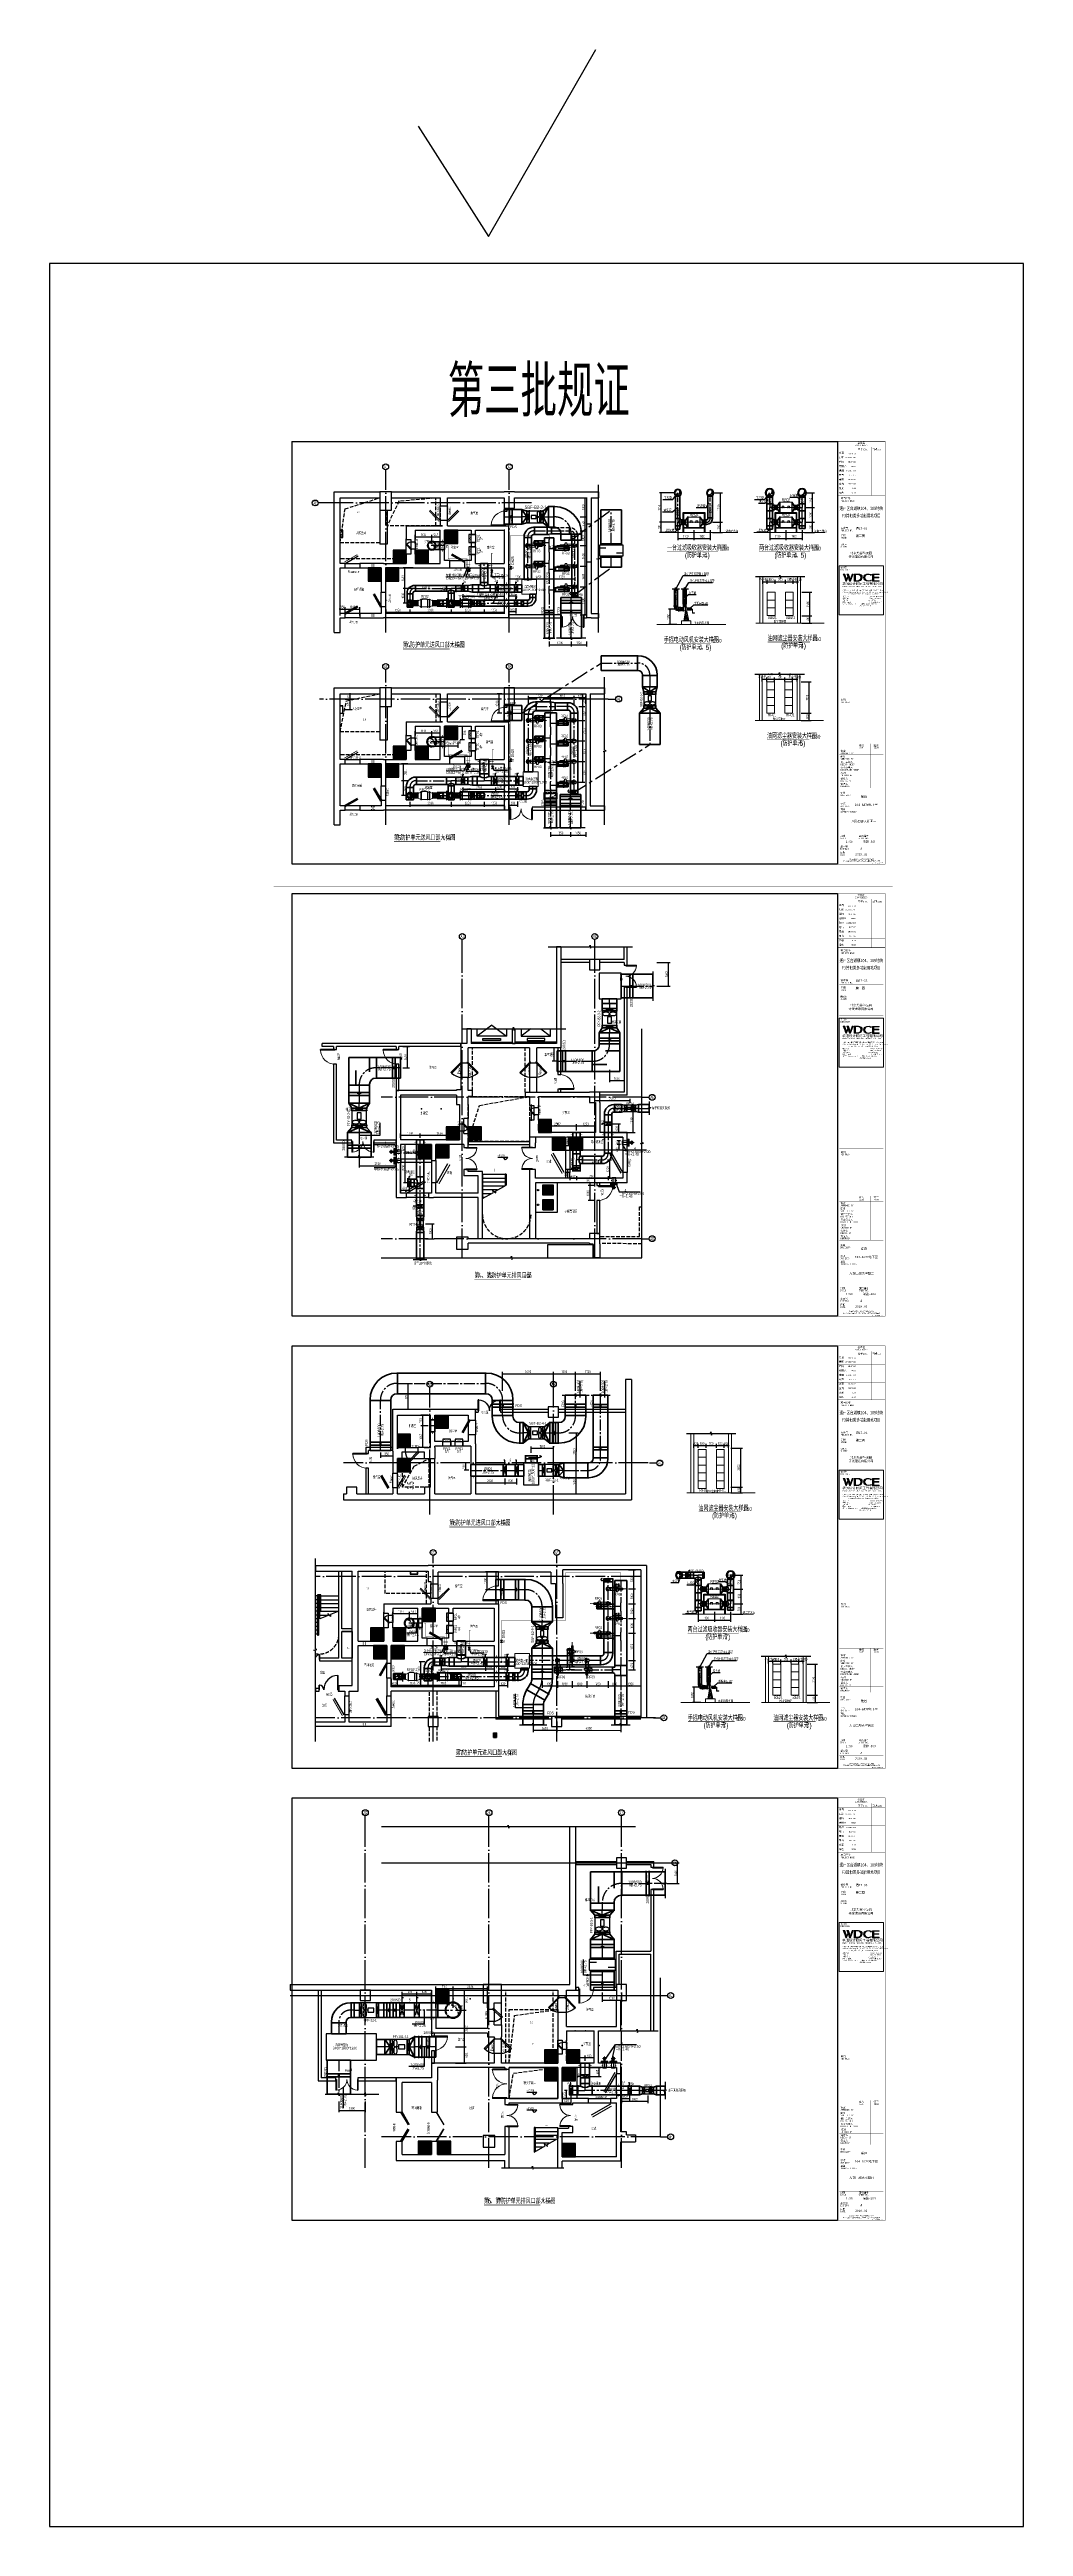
# Model space of a CAD drawing. Extents: x 49167 to 115333, y -222111 to -53947.
import ezdxf
from ezdxf.enums import TextEntityAlignment as Align

# ---------------------------------------------------------------- set-up
doc = ezdxf.new("R2010")
doc.units = 0
doc.header["$LTSCALE"] = 1000
doc.header["$MEASUREMENT"] = 0
for name, pattern in [('104-6 B2核心筒$0$DASH', [0.35, 0.25, -0.1]), ('104-7 B2核心筒$0$DASH', [0.35, 0.25, -0.1]), ('CENTER', [2, 1.25, -0.25, 0.25, -0.25]), ('CENTER2', [1.125, 0.75, -0.125, 0.125, -0.125]), ('DASH', [0.35, 0.25, -0.1]), ('DOTE', [2.42, 2, -0.2, 0.02, -0.2]), ('梯段6、7$0$DASH', [0.35, 0.25, -0.1])]:
    doc.linetypes.add(name, pattern=pattern)
for name, color, linetype in [('$0$02-TEXT_房间', 7, 'Continuous'), ('$0$A_STR-砌块墙', 121, 'Continuous'), ('$0$A_STR-砼墙', 51, 'Continuous'), ('$0$DOOR_FIRE', 220, 'Continuous'), ('$0$DOOR_FIRE_TEXT', 7, 'Continuous'), ('00外审修改', 6, 'Continuous'), ('01-标注_尺寸', 124, 'Continuous'), ('01-标注_标高', 200, 'Continuous'), ('01-标注_符号', 200, 'Continuous'), ('01-标注_轴线坐标', 132, 'Continuous'), ('02-TEXT_房间', 7, 'Continuous'), ('02-TEXT_轴号', 7, 'Continuous'), ('02-TEXT_门窗', 151, 'Continuous'), ('104-6 B2核心筒$0$02-TEXT_房间', 7, 'Continuous'), ('104-6 B2核心筒$0$A-E_电梯', 171, 'Continuous'), ('104-6 B2核心筒$0$A-TECH_结构', 21, 'Continuous'), ('104-6 B2核心筒$0$A_STR-砌块墙', 121, 'Continuous'), ('104-6 B2核心筒$0$A_STR-砼墙', 51, 'Continuous'), ('104-6 B2核心筒$0$A_STR-砼柱', 51, 'Continuous'), ('104-7 B2核心筒$0$02-TEXT_房间', 7, 'Continuous'), ('104-7 B2核心筒$0$A-TECH_结构', 21, 'Continuous'), ('104-7 B2核心筒$0$A_STR-砌块墙', 121, 'Continuous'), ('104-7 B2核心筒$0$A_STR-砼墙', 51, 'Continuous'), ('104-7 B2核心筒$0$A_STR-砼柱', 51, 'Continuous'), ('104-7 B2核心筒$0$DOOR_FIRE', 220, 'Continuous'), ('104-7 B2核心筒$0$DOOR_FIRE_TEXT', 7, 'Continuous'), ('A-C_窗', 51, 'Continuous'), ('A-C_门', 150, 'Continuous'), ('A-E_楼梯', 171, 'Continuous'), ('A-O_防水层', 222, 'Continuous'), ('A-TECH_结构', 21, 'Continuous'), ('A_AXIS-轴线', 1, 'DOTE'), ('A_STR-砌块墙', 121, 'Continuous'), ('A_STR-砼墙', 51, 'Continuous'), ('A_STR-砼柱', 51, 'Continuous'), ('AXIS-300', 3, 'Continuous'), ('AXIS_TEXT', 7, 'Continuous'), ('DIM_SYMB', 3, 'Continuous'), ('DOOR_FIRE', 220, 'Continuous'), ('DOOR_FIRE_TEXT', 7, 'Continuous'), ('DUCT-排烟中心线', 5, 'CENTER2'), ('DUCT-排烟标注', 3, 'Continuous'), ('DUCT-排烟法兰', 4, 'Continuous'), ('DUCT-排烟管设备', 7, 'Continuous'), ('DUCT-排烟阀门', 7, 'Continuous'), ('DUCT-排风中心线', 5, 'CENTER2'), ('DUCT-排风标注', 3, 'Continuous'), ('DUCT-排风法兰', 2, 'Continuous'), ('DUCT-排风管设备', 7, 'Continuous'), ('DUCT-排风阀门', 7, 'Continuous'), ('DUCT-送风中心线', 5, 'CENTER2'), ('DUCT-送风标注', 3, 'Continuous'), ('DUCT-送风法兰', 2, 'Continuous'), ('DUCT-送风管立管', 4, 'Continuous'), ('DUCT-送风管设备', 7, 'Continuous'), ('DUCT-送风阀门', 7, 'Continuous'), ('DUCT-送风风口', 7, 'Continuous'), ('Hvac-Hide', 8, 'DASH'), ('TH_DIM', 3, 'Continuous'), ('WALL', 255, 'Continuous'), ('抗爆隔墙', 151, 'Continuous'), ('梯段6、7$0$A-E_楼梯', 171, 'Continuous'), ('看线', 241, 'Continuous'), ('集水坑&', 6, 'Continuous')]:
    doc.layers.add(name, color=color, linetype=linetype)
for name, color, linetype, plot in [('00-风量计算', 6, 'Continuous', False), ('04-不打印_辅助线', 165, 'Continuous', False), ('04-不打印_面积', 5, 'Continuous', False), ('结构索引2', 1, 'Continuous', False)]:
    doc.layers.add(name, color=color, linetype=linetype, plot=plot)
for name, color, linetype, lineweight in [('00AC-SB-131', 131, 'Continuous', 20), ('AC_TXT', 40, 'Continuous', 15), ('ACS_COM', 7, 'Continuous', 15), ('ACS_COM_BZ', 3, 'Continuous', 15), ('ACS_KT_FM', 3, 'Continuous', 15), ('ACS_SFG_BZ', 3, 'Continuous', 15), ('ACS_SFG_FM', 7, 'Continuous', 15), ('ACS_增压管', 1, 'Continuous', 15), ('ACS_暖通设备', 7, 'Continuous', 15), ('DUCT-排烟管', 2, 'Continuous', 50), ('DUCT-排烟管端线', 4, 'Continuous', 50), ('DUCT-排风管', 31, 'Continuous', 50), ('DUCT-排风管端线', 2, 'Continuous', 50), ('DUCT-送风管', 4, 'Continuous', 50), ('DUCT-送风管端线', 2, 'Continuous', 50), ('M_COM', 7, 'Continuous', 15)]:
    doc.layers.add(name, color=color, linetype=linetype, lineweight=lineweight)
doc.styles.add('$0$_TCH_WINDOW', font='ros.shx', dxfattribs={"width": 0.65, "height": 3.5, "bigfont": 'jd.shx'})
doc.styles.add('$1$_TCH_SPACE', font='ros.shx', dxfattribs={"width": 0.75, "height": 5, "bigfont": 'jd.shx'})
doc.styles.add('104-6 B2核心筒$0$_TCH_SPACE', font='ros.shx', dxfattribs={"width": 0.75, "height": 5, "bigfont": 'jd.shx'})
doc.styles.add('104-7 B2核心筒$0$_TCH_SPACE', font='ros.shx', dxfattribs={"width": 0.75, "height": 5, "bigfont": 'jd.shx'})
doc.styles.add('104-7 B2核心筒$0$_TCH_WINDOW', font='ros.shx', dxfattribs={"width": 0.65, "height": 3.5, "bigfont": 'jd.shx'})
doc.styles.add('_TCH_AXIS', font='')
doc.styles.add('_TCH_DIM', font='ROS1', dxfattribs={"width": 0.8, "bigfont": 'JD'})
doc.styles.add('_TCH_DIM_T3', font='ROS1', dxfattribs={"width": 0.8, "bigfont": 'JD'})
doc.styles.add('_TCH_SPACE', font='ros.shx', dxfattribs={"width": 0.75, "height": 5, "bigfont": 'jd.shx'})
doc.styles.add('_TCH_WINDOW', font='ros.shx', dxfattribs={"width": 0.65, "height": 3.5, "bigfont": 'jd.shx'})
doc.styles.add('COMPLEX', font='COMPLEX')
doc.styles.add('HZF', font='ros.shx', dxfattribs={"width": 0.75, "bigfont": 'jd.shx'})
doc.styles.get("Standard").update_dxf_attribs({"font": 'gbenor.shx', "bigfont": 'gbcbig.shx'})
doc.styles.add('华文细黑', font='STXIHEI.TTF', dxfattribs={"height": 10})
doc.styles.add('图签信息$0$hwxh', font='STXIHEI.TTF')
doc.styles.add('图签信息$0$华文细黑', font='STXIHEI.TTF', dxfattribs={"height": 10})
doc.styles.get('_TCH_AXIS').set_extended_font_data('FZXiHei I-Z08S')
doc.dimstyles.new('_TCH_ARCH&&50', dxfattribs={"dimtxt": 175, "dimasz": 50, "dimexe": 125, "dimexo": 150, "dimgap": 50, "dimtad": 1, "dimdec": 0, "dimzin": 0, "dimdsep": 46, "dimtxsty": '_TCH_DIM_T3', "dimblk": 'ARCHTICK', "dimcen": 0.09, "dimazin": 2, "dimtfac": 1, "dimtdec": 0, "dimtix": 1, "dimtmove": 2, "dimatfit": 3, "dimfxl": 0, "dimtolj": 1, "dimtzin": 0, "dimarcsym": 0})

# ---------------------------------------------------------------- blocks, each defined once
blk = doc.blocks.new('图框-A1')
for points, const_width in [([(0, 0), (841, 0), (841, 594), (0, 594)], 0.05), ([(766, 584), (25, 584), (25, 10), (766, 10)], 0.5)]:
    blk.add_lwpolyline(points, close=True, dxfattribs=dict(const_width=const_width))
at = {"const_width": 0.05}
for points in [[(420.5, 594), (420.5, 592)], [(0, 297), (2, 297)], [(841, 297), (839, 297)], [(420.5, 0), (420.5, 2)]]:
    blk.add_lwpolyline(points, dxfattribs=at)
blk = doc.blocks.new('图签信息$0$WDCE Copyright200X')
at = {"const_width": 0.016}
blk.add_lwpolyline([(-10.6, 1.3, 1), (-11.4, 1.3, 1)], format="xyb", close=True, dxfattribs=at)
at = {"style": '图签信息$0$华文细黑'}
for s, p in [('WDCE ', (-11.5, 0.5)), ('     Copyright ', (-3.5, 0.5))]:
    blk.add_text(s, height=1, dxfattribs=at).set_placement(p, align=Align.BOTTOM_RIGHT)
blk.add_text('c', height=0.6, dxfattribs=at).set_placement((-11, 1.3), align=Align.MIDDLE_CENTER)
blk.add_attdef('200X', text='', height=1, dxfattribs=at).set_placement((-0.5, 0.5), align=Align.BOTTOM_RIGHT)
blk = doc.blocks.new('图签信息$0$logo2')
h = blk.add_hatch(color=7)
h.paths.add_polyline_path([(19, -7.4), (15.8, -7.4), (15.8, -4), (19, -4), (19, -4.2), (16.5, -4.2), (16.5, -5.4), (18.8, -5.4), (18.8, -5.7), (16.5, -5.7), (16.5, -7.1), (19, -7.1)])
edge = h.paths.add_edge_path()
edge.add_spline(control_points=[(15.3, -4.2), (15.3, -4.2), (15.1, -4.6), (15.1, -4.6), (15.1, -4.6), (14.6, -4.1), (13.7, -4.1), (13, -4.1), (12.1, -4.5), (12.1, -5.6), (12.1, -6.5), (12.8, -7.2), (13.7, -7.2), (14.7, -7.2), (15.2, -6.7), (15.2, -6.7), (15.2, -6.7), (15.2, -7.1), (15.2, -7.1), (13.6, -7.7), (11.4, -7.3), (11.4, -5.6), (11.4, -3.7), (14.2, -3.7), (15.3, -4.2)], knot_values=[0, 0, 0, 0, 1, 1, 1, 2, 2, 2, 3, 3, 3, 4, 4, 4, 5, 5, 5, 6, 6, 6, 7, 7, 7, 8, 8, 8, 8], degree=3, periodic=0)
edge = h.paths.add_edge_path(flags=16)
edge.add_spline(control_points=[(10.2, -5.6), (10.2, -5.2), (10.1, -4.8), (9.9, -4.6), (9.6, -4.3), (9.2, -4.1), (8.7, -4.1), (8.7, -4.1), (7.6, -4.1), (7.6, -4.1), (7.6, -4.1), (7.6, -7.1), (7.6, -7.1), (7.6, -7.1), (8.7, -7.1), (8.7, -7.1), (9.1, -7.1), (9.5, -6.9), (9.8, -6.6), (10.1, -6.3), (10.2, -6), (10.2, -5.6)], knot_values=[0, 0, 0, 0, 1, 1, 1, 2, 2, 2, 3, 3, 3, 4, 4, 4, 5, 5, 5, 6, 6, 6, 7, 7, 7, 7], degree=3, periodic=0)
edge = h.paths.add_edge_path()
edge.add_spline(control_points=[(10.9, -5.5), (10.9, -6), (10.7, -6.4), (10.3, -6.7), (9.9, -7.1), (9.4, -7.3), (8.8, -7.3), (8.8, -7.3), (7, -7.3), (7, -7.3), (7, -7.3), (7, -3.9), (7, -3.9), (7, -3.9), (9.1, -3.9), (9.1, -3.9), (9.6, -3.9), (10, -4.1), (10.4, -4.3), (10.7, -4.6), (10.9, -5), (10.9, -5.5)], knot_values=[0, 0, 0, 0, 1, 1, 1, 2, 2, 2, 3, 3, 3, 4, 4, 4, 5, 5, 5, 6, 6, 6, 7, 7, 7, 7], degree=3, periodic=0)
at = {"lineweight": 0}
blk.add_lwpolyline([(19, -7.4), (15.8, -7.4), (15.8, -4), (19, -4), (19, -4.2), (16.5, -4.2), (16.5, -5.4), (18.8, -5.4), (18.8, -5.7), (16.5, -5.7), (16.5, -7.1), (19, -7.1), (19, -7.4)], dxfattribs=at)
for points, knots in [([(10.9, -5.5), (10.9, -6), (10.7, -6.4), (10.3, -6.7), (9.9, -7.1), (9.4, -7.3), (8.8, -7.3), (8.8, -7.3), (7, -7.3), (7, -7.3), (7, -7.3), (7, -3.9), (7, -3.9), (7, -3.9), (9.1, -3.9), (9.1, -3.9), (9.6, -3.9), (10, -4.1), (10.4, -4.3), (10.7, -4.6), (10.9, -5), (10.9, -5.5)], [0, 0, 0, 0, 1, 1, 1, 2, 2, 2, 3, 3, 3, 4, 4, 4, 5, 5, 5, 6, 6, 6, 7, 7, 7, 7]), ([(10.2, -5.6), (10.2, -5.2), (10.1, -4.8), (9.9, -4.6), (9.6, -4.3), (9.2, -4.1), (8.7, -4.1), (8.7, -4.1), (7.6, -4.1), (7.6, -4.1), (7.6, -4.1), (7.6, -7.1), (7.6, -7.1), (7.6, -7.1), (8.7, -7.1), (8.7, -7.1), (9.1, -7.1), (9.5, -6.9), (9.8, -6.6), (10.1, -6.3), (10.2, -6), (10.2, -5.6)], [0, 0, 0, 0, 1, 1, 1, 2, 2, 2, 3, 3, 3, 4, 4, 4, 5, 5, 5, 6, 6, 6, 7, 7, 7, 7]), ([(15.3, -4.2), (15.3, -4.2), (15.1, -4.6), (15.1, -4.6), (15.1, -4.6), (14.6, -4.1), (13.7, -4.1), (13, -4.1), (12.1, -4.5), (12.1, -5.6), (12.1, -6.5), (12.8, -7.2), (13.7, -7.2), (14.7, -7.2), (15.2, -6.7), (15.2, -6.7), (15.2, -6.7), (15.2, -7.1), (15.2, -7.1), (13.6, -7.7), (11.4, -7.3), (11.4, -5.6), (11.4, -3.7), (14.2, -3.7), (15.3, -4.2)], [0, 0, 0, 0, 1, 1, 1, 2, 2, 2, 3, 3, 3, 4, 4, 4, 5, 5, 5, 6, 6, 6, 7, 7, 7, 8, 8, 8, 8])]:
    blk.add_open_spline(points, degree=3, knots=knots, dxfattribs=at)
blk = doc.blocks.new('图签信息$0$logo1')
h = blk.add_hatch(color=8)
edge = h.paths.add_edge_path()
edge.add_spline(control_points=[(3.9, -5.2), (3.6, -5.9), (3.4, -6.6), (3.4, -6.6), (3.4, -6.6), (2.5, -3.9), (2.5, -3.9), (2.5, -3.9), (1.8, -3.9), (1.7, -3.9), (2, -4.4), (3, -7.3), (3, -7.3), (3, -7.3), (3.4, -7.3), (3.4, -7.3), (3.4, -7.3), (4, -5.7), (4, -5.7), (4, -5.7), (3.9, -5.2), (3.9, -5.2)], knot_values=[0, 0, 0, 0, 1, 1, 1, 2, 2, 2, 3, 3, 3, 4, 4, 4, 5, 5, 5, 6, 6, 6, 7, 7, 7, 7], degree=3, periodic=0)
h = blk.add_hatch(color=7)
edge = h.paths.add_edge_path()
edge.add_spline(control_points=[(6, -3.9), (6.1, -4.1), (5.2, -6.6), (5.2, -6.6), (5.2, -6.6), (4.3, -3.9), (4.3, -3.9), (4.3, -3.9), (3.6, -3.9), (3.5, -3.9), (3.8, -4.4), (4.8, -7.3), (4.8, -7.3), (4.8, -7.3), (5.2, -7.3), (5.2, -7.3), (5.2, -7.3), (6.3, -4.3), (6.3, -4.3), (6.3, -4.3), (6.5, -3.9), (6.5, -3.9), (6.5, -3.9), (6.2, -3.9), (6, -3.9)], knot_values=[0, 0, 0, 0, 1, 1, 1, 2, 2, 2, 3, 3, 3, 4, 4, 4, 5, 5, 5, 6, 6, 6, 7, 7, 7, 8, 8, 8, 8], degree=3, periodic=0)
at = {"color": 8, "lineweight": 0}
blk.add_open_spline([(3.9, -5.2), (3.6, -5.9), (3.4, -6.6), (3.4, -6.6), (3.4, -6.6), (2.5, -3.9), (2.5, -3.9), (2.5, -3.9), (1.8, -3.9), (1.7, -3.9), (2, -4.4), (3, -7.3), (3, -7.3), (3, -7.3), (3.4, -7.3), (3.4, -7.3), (3.4, -7.3), (4, -5.7), (4, -5.7), (4, -5.7), (3.9, -5.2), (3.9, -5.2)], degree=3, knots=[0, 0, 0, 0, 1, 1, 1, 2, 2, 2, 3, 3, 3, 4, 4, 4, 5, 5, 5, 6, 6, 6, 7, 7, 7, 7], dxfattribs=at)
at = {"lineweight": 0}
blk.add_open_spline([(6, -3.9), (6.1, -4.1), (5.2, -6.6), (5.2, -6.6), (5.2, -6.6), (4.3, -3.9), (4.3, -3.9), (4.3, -3.9), (3.6, -3.9), (3.5, -3.9), (3.8, -4.4), (4.8, -7.3), (4.8, -7.3), (4.8, -7.3), (5.2, -7.3), (5.2, -7.3), (5.2, -7.3), (6.3, -4.3), (6.3, -4.3), (6.3, -4.3), (6.5, -3.9), (6.5, -3.9), (6.5, -3.9), (6.2, -3.9), (6, -3.9)], degree=3, knots=[0, 0, 0, 0, 1, 1, 1, 2, 2, 2, 3, 3, 3, 4, 4, 4, 5, 5, 5, 6, 6, 6, 7, 7, 7, 8, 8, 8, 8], dxfattribs=at)
blk.add_blockref('图签信息$0$logo2', (0, 0))
blk = doc.blocks.new('图签信息$0$时间-logo')
at = {"layer": 'Defpoints', "lineweight": 0}
blk.add_lwpolyline([(0, -23.5), (-21.2, -23.5), (-21.2, 0), (0, 0), (0, -23.5)], dxfattribs=at)
blk.add_blockref('图签信息$0$logo1', (-21, 0))
at = {"style": '图签信息$0$hwxh'}
for s, height, p in [('华通设计顾问工程有限公司 ', 1.15, (-19.7, -9.1)), ('WALTON DESIGN & CONSULTING ENGINEERING CO., LTD.', 0.5, (-19.5, -10.1)), ('地址:北京市西城区西直门南小街135号西派国际3号楼 100035', 0.5, (-19.5, -11.9)), ('Address: Building No.3 C-Park, No.135 Xizhimen South Street, ', 0.47, (-19.5, -12.8)), ('电话 Tel：                        （8610）83957395 ', 0.5, (-19.6, -14.9)), ('传真 Fax：                      （8610）83957590 ', 0.5, (-19.5, -15.8)), ('资质号 Licence No.：    建筑甲级 A111010265 ', 0.5, (-19.5, -18.5)), ('主页 Web：                      www.WDCE.com ', 0.5, (-19.5, -16.7)), ('邮件 E-mail：                    office@WDCE.com ', 0.5, (-19.5, -17.6)), ('Xicheng District, Beijing 100035, China ', 0.47, (-16.7, -13.7)), ('   规划甲级 101195', 0.5, (-12.6, -19.4))]:
    blk.add_text(s, height=height, dxfattribs=at).set_placement(p)
blk = doc.blocks.new('图签信息')
at = {"const_width": 0.5}
for points in [[(-65, 574), (-65, 500.5), (0, 500.5), (0, 574)], [(-65, 0), (0, 0), (0, 500.5), (-65, 500.5)]]:
    blk.add_lwpolyline(points, close=True, dxfattribs=at)
at = {"const_width": 0.05}
for points in [[(-65, 566.5), (0, 566.5)], [(-65, 560.5), (0, 560.5)], [(-65, 554.5), (0, 554.5)], [(-65, 548.5), (0, 548.5)], [(-65, 542.5), (0, 542.5)], [(-39.1, 566.5), (-39.1, 500.5)], [(-19.1, 566.5), (-19.1, 500.5)], [(-65, 536.5), (0, 536.5)], [(-65, 530.5), (0, 530.5)], [(-65, 524.5), (0, 524.5)], [(-65, 518.5), (0, 518.5)], [(-65, 512.5), (0, 512.5)], [(-65, 512.5), (0, 512.5)], [(-65, 506.5), (0, 506.5)], [(-65, 500.5), (0, 500.5)], [(-62.5, 450.9), (-2.5, 450.9)], [(-62.5, 440.9), (-2.5, 440.9)], [(-2.5, 407.9), (-2.5, 436.1), (-62.5, 436.1), (-62.5, 407.9)], [(-62.5, 407.9), (-2.5, 407.9)], [(-62.5, 404.9), (-62.5, 227.8)], [(-62.5, 404.9), (-2.5, 404.9)], [(-62.5, 227.8), (-2.5, 227.8), (-2.5, 404.9)], [(-57.5, 338.4), (-7.5, 338.4)], [(-57.5, 288.8), (-7.5, 288.8)], [(-62.5, 227.8), (-2.5, 227.8)], [(-62.5, 217.7), (-2.5, 217.7)], [(-57.5, 234.9), (-7.5, 234.9)], [(-62.5, 103.3), (-2.5, 103.3), (-2.5, 163.3), (-62.5, 163.3), (-62.5, 103.3)], [(-62.5, 155.8), (-2.5, 155.8)], [(-62.5, 148.3), (-2.5, 148.3)], [(-62.5, 140.8), (-2.5, 140.8)], [(-37.5, 163.3), (-37.5, 103.3)], [(-20, 163.3), (-20, 103.3)], [(-62.5, 133.3), (-2.5, 133.3)], [(-62.5, 125.8), (-2.5, 125.8)], [(-62.5, 118.3), (-2.5, 118.3)], [(-62.5, 110.8), (-2.5, 110.8)], [(-62.5, 98.5), (-2.5, 98.5), (-2.5, 10), (-62.5, 10), (-62.5, 98.5)], [(-62.5, 83.5), (-2.5, 83.5)], [(-62.5, 76), (-2.5, 76)], [(-62.5, 40), (-2.5, 40)], [(-37.5, 40), (-37.5, 26)], [(-62.5, 26), (-2.5, 26)], [(-62.5, 18), (-2.5, 18)]]:
    blk.add_lwpolyline(points, dxfattribs=at)
at = {"ltscale": 0.001, "xscale": 2.834689937531525, "yscale": 2.834689937531525, "zscale": 2.834689937531525}
blk.add_blockref('图签信息$0$时间-logo', (-2.5, 404.9), dxfattribs=at)
blk.add_blockref('图签信息$0$WDCE Copyright200X', (-2.5, 0)).add_auto_attribs({'200X': '2007'})
at = {"style": '图签信息$0$华文细黑'}
for s, height, p in [('会签栏', 2.4, (-32.5, 573)), ('COUNTERSIGN', 2, (-32.5, 569.6))]:
    blk.add_text(s, height=height, dxfattribs=at).set_placement(p, align=Align.TOP_CENTER)
for s, height, p in [('总图', 2.4, (-63, 559.5)), ('建筑', 2.4, (-63, 553.5)), ('结构', 2.4, (-63, 547.5)), ('给排水', 2.4, (-63, 541.5)), ('签字', 2.4, (-37.2, 564.6)), ('SIGN', 2, (-30.3, 563.9)), ('日期', 2.4, (-17.8, 564.6)), ('DATE', 2, (-11, 563.7)), ('景观', 2.4, (-63, 523.5)), ('绿色', 2.4, (-63, 505.5)), ('暖通', 2.4, (-63, 535.5)), ('室内', 2.4, (-63, 517.5)), ('方案', 2.4, (-63, 511.5)), ('电气', 2.4, (-63, 529.5)), ('项目名称', 2.4, (-60.5, 498)), ('PROJECT NAME', 2, (-60.5, 494.1)), ('设计号', 2.4, (-60.5, 457.5)), ('STAGE', 2, (-60.5, 444)), ('PROJECT NO.', 2, (-60.5, 454)), ('阶段', 2.4, (-60.5, 447.5)), ('委托方', 2, (-60.9, 434.9)), ('CLIENT', 2, (-60.9, 431.9)), ('设计方', 2, (-60.5, 403.8)), ('DESIGNER', 2, (-60.5, 400.8)), ('索引', 2.4, (-60.5, 224.1)), ('KEY PLAN', 2, (-60.5, 220.7)), ('审核', 2.4, (-61, 147.3)), ('审定', 2.4, (-60.7, 154.8)), ('设计主持人', 2.4, (-60.7, 139.8)), ('APPROVED BY', 2, (-60.5, 151.4)), ('VERIFIED BY', 2, (-60.5, 143.9)), ('DESIGN CHIEF', 2, (-60.5, 136.2)), ('姓名', 2.4, (-35.5, 162.5)), ('NAME', 2, (-35.5, 159)), ('签字', 2.4, (-15.8, 162.6)), ('SIGN', 2, (-15.5, 159.2)), ('专业负责人', 2.4, (-60.7, 132.3)), ('制图人', 2.4, (-60.6, 109.8)), ('校对', 2.4, (-60.5, 124.8)), ('CHECKED BY', 2, (-60.5, 121.4)), ('设计人', 2.4, (-60.5, 117.3)), ('DISCIPLINE CHIEF', 2, (-60.5, 129)), ('DESIGN BY', 2, (-60.5, 113.8)), ('DRAWN BY', 2, (-60.5, 106.5)), ('SPECIALTY', 2, (-61.2, 94.4)), ('专业', 2.4, (-61.2, 97.9)), ('SUB ITEM', 2, (-60.9, 79.5)), ('子项', 2.4, (-60.9, 82.9)), ('DRAWING TITLES', 2, (-60.9, 72)), ('图名', 2.4, (-60.9, 75.4)), ('比例', 2.4, (-61.6, 39.4)), ('SCALE', 2, (-61.2, 36)), ('SHEET NO.', 2, (-36.1, 36)), ('图纸编号', 2.4, (-36.1, 39.3)), ('版本号', 2.4, (-61, 25)), ('EDITION', 2, (-61.1, 21.6)), ('日期', 2.4, (-61, 16.7)), ('DATE', 2, (-60.5, 13.3))]:
    blk.add_text(s, height=height, dxfattribs=at).set_placement(p, align=Align.TOP_LEFT)
for s, p in [('ARCHITECTURE', (-40.1, 552.7)), ('SITE PLAN', (-40.1, 557.7)), ('STRUCTURE', (-40.1, 546.7)), ('WATER', (-40.1, 540.7)), ('VENTILATION', (-40.1, 534.7)), ('INTERIORS', (-40.1, 516.9)), ('LANDSCAPE', (-40.1, 522.9)), ('ELECTRIC', (-40.1, 528.9)), ('GREEN', (-40.1, 504.9)), ('PLAN', (-40.1, 510.9))]:
    blk.add_text(s, height=1.5, dxfattribs=at).set_placement(p, align=Align.TOP_RIGHT)
at = {"color": 4, "style": '图签信息$0$华文细黑', "width": 0.75}
for s, p in [('通州区台湖镇104、109地块', (-32.5, 480.8)), ('F3其他类多功能用地项目', (-32.5, 470.9))]:
    blk.add_text(s, height=4.5, dxfattribs=at).set_placement(p, align=Align.CENTER)
at = {"style": '图签信息$0$华文细黑', "oblique": 20}
for s, p in [('尺寸以标注为准不得量取，所有尺寸需在现场校核准确', (-32.5, 4)), ('除特别注明外，所有尺寸是以毫米制', (-32.5, 6.5))]:
    blk.add_text(s, height=1.5, dxfattribs=at).set_placement(p, align=Align.MIDDLE_CENTER)
at = {"color": 4, "style": '图签信息$0$华文细黑'}
for s, p in [('2019.03', (-32.5, 11.8)), ('A', (-32.5, 19.4))]:
    blk.add_text(s, height=3, dxfattribs=at).set_placement(p, align=Align.CENTER)
at = {"color": 4, "ltscale": 0.001, "char_height": 3, "width": 58.489, "style": '图签信息$0$华文细黑'}
for s, insert, attachment_point in [('通17-03', (-40.1, 455.5), 4), ('施工图', (-40.1, 445.5), 4), ('北京光谷科技园\\P开发建设有限公司', (-32.9, 419.7), 5)]:
    blk.add_mtext(s, dxfattribs=dict(at, insert=insert, attachment_point=attachment_point))
blk = doc.blocks.new('图签-A1')
at = {"color": 2}
blk.add_blockref('图签信息', (0, 0), dxfattribs=at)
blk = doc.blocks.new('magy')
blk.add_lwpolyline([(0, 265), (300, 265), (300, -265), (0, -265)], close=True)
at = {"const_width": 10}
blk.add_lwpolyline([(455, 270), (455, -260), (305, -260), (305, 270)], close=True, dxfattribs=at)
for points in [[(305, 270), (455, -260)], [(455, 270), (305, -260)]]:
    blk.add_lwpolyline(points, dxfattribs=at)
blk = doc.blocks.new('A$C51037562')
at = {"layer": '集水坑&'}
h = blk.add_hatch(dxfattribs=at)
h.set_pattern_fill('ANSI31', color=256, scale=50, angle=135)
h.set_pattern_definition([(180, (-432649.534, -553252.195), (-7e-15, -79.375), [])])
h.paths.add_polyline_path([(-850, 850), (-50, 850), (-50, 50), (-850, 50)])
for points in [[(-900, 900), (0, 900), (0, 0), (-900, 0)], [(-850, 850), (-50, 850), (-50, 50), (-850, 50)]]:
    blk.add_lwpolyline(points, close=True, dxfattribs=at)
blk = doc.blocks.new('$DorLib2D$00000179')
at = {"color": 0}
for p, q in [((-0.54, 0.17), (0.33, 0.67)), ((-0.5, 0.1), (0.37, 0.6))]:
    blk.add_line(p, q, dxfattribs=at)
blk = doc.blocks.new('$DorLib2D$00000191')
at = {"color": 0}
blk.add_line((-0.5, 0.15), (0.37, 0.65), dxfattribs=at)
at = {"color": 0, "const_width": 0.05}
blk.add_lwpolyline([(-0.55, 0.24), (0.32, 0.74)], dxfattribs=at)
blk = doc.blocks.new('$DorLib2D$00000074')
for p, q in [((0.5, 0.25), (-0.21, 0.96)), ((0.5, -0.25), (-0.21, -0.96)), ((0.56, -0.31), (-0.15, -1.01))]:
    blk.add_line(p, q)
at = {"const_width": 0.05}
blk.add_lwpolyline([(0.56, 0.31), (-0.15, 1.01)], dxfattribs=at)
blk = doc.blocks.new('$DorLib2D$00000078')
for p, q in [((-0.21, 0.85), (-0.13, 0.93)), ((0.5, 0.14), (-0.21, 0.85)), ((0.58, 0.22), (-0.13, 0.93)), ((0.5, 0.14), (0.58, 0.22))]:
    blk.add_line(p, q)
blk.add_arc((0.5, 0.14), 1, 135, 180)
blk = doc.blocks.new('$0$$DorLib2D$00000001')
at = {"ltscale": 0.5}
for p, q in [((0.45, 0.975), (0.5, 0.975)), ((0.45, 0), (0.45, 0.975)), ((0.5, 0), (0.5, 0.975)), ((0.5, 0), (0.45, 0))]:
    blk.add_line(p, q, dxfattribs=at)
at = {"lineweight": 13, "ltscale": 0.5}
blk.add_arc((0.475, 0), 0.975, 91.46928, 180, dxfattribs=at)
blk = doc.blocks.new('_AXISO')
blk.add_circle((0, 0), 0.5)
at = {"layer": 'AXIS_TEXT', "style": 'COMPLEX', "width": 1.041667}
blk.add_attdef('A', text='', height=0.56, dxfattribs=at).set_placement((-0.25, -0.28), (0.25, -0.28), align=Align.FIT)
blk = doc.blocks.new('$DorLib2D$00000002')
for p, q in [((-0.5, 0), (-0.5, 0.4875)), ((-0.475, 0.4875), (-0.5, 0.4875)), ((-0.475, 0), (-0.475, 0.4875)), ((0.475, 0), (0.475, 0.4875)), ((0.475, 0.4875), (0.5, 0.4875)), ((0.5, 0), (0.5, 0.4875)), ((-0.5, 0), (-0.475, 0)), ((0.5, 0), (0.475, 0))]:
    blk.add_line(p, q)
at = {"lineweight": 13}
for centre, start, end in [((-0.4875, 0), 0, 88.530716), ((0.4875, 0), 91.469284, 180)]:
    blk.add_arc(centre, 0.4875, start, end, dxfattribs=at)
blk = doc.blocks.new('_ArchTick')
at = {"color": 0, "linetype": 'ByBlock', "const_width": 0.4}
blk.add_lwpolyline([(-0.5, -0.5), (0.5, 0.5)], dxfattribs=at)
blk = doc.blocks.new('*D356')
at = {"layer": '01-标注_尺寸', "color": 0, "lineweight": -2}
for p, q in [((400, -7952), (350, -7952)), ((400, -8399), (400, -7827)), ((400, -7952), (750, -7952)), ((750, -8399), (750, -7827)), ((750, -7952), (800, -7952))]:
    blk.add_line(p, q, dxfattribs=at)
at = {"layer": 'Defpoints', "color": 0}
for p in [(750, -7952), (400, -8549), (750, -8549)]:
    blk.add_point(p, dxfattribs=at)
at = {"layer": '01-标注_尺寸', "color": 0, "lineweight": -2, "xscale": 50, "yscale": 50, "zscale": 50}
for p, rotation in [((400, -7952), 359.9998999036206), ((750, -7952), 179.9998999036206)]:
    blk.add_blockref('_ArchTick', p, dxfattribs=dict(at, rotation=rotation))
at = {"layer": '01-标注_尺寸', "color": 0, "insert": (575, -7814), "char_height": 175, "attachment_point": 5, "rotation": 359.9999, "style": '_TCH_DIM_T3'}
blk.add_mtext('\\A1;350', dxfattribs=at)
blk = doc.blocks.new('*D357')
at = {"layer": '01-标注_尺寸', "color": 0, "lineweight": -2}
for p, q in [((750, -8399), (750, -7827)), ((750, -7952), (1750, -7952)), ((1750, -8399), (1750, -7827))]:
    blk.add_line(p, q, dxfattribs=at)
at = {"layer": 'Defpoints', "color": 0}
for p in [(1750, -7952), (750, -8549), (1750, -8549)]:
    blk.add_point(p, dxfattribs=at)
at = {"layer": '01-标注_尺寸', "color": 0, "lineweight": -2, "xscale": 50, "yscale": 50, "zscale": 50}
for p, rotation in [((750, -7952), 179.9998999036205), ((1750, -7952), 359.9998999036204)]:
    blk.add_blockref('_ArchTick', p, dxfattribs=dict(at, rotation=rotation))
at = {"layer": '01-标注_尺寸', "color": 0, "insert": (1250, -7814), "char_height": 175, "attachment_point": 5, "rotation": 359.9999, "style": '_TCH_DIM_T3'}
blk.add_mtext('\\A1;1000', dxfattribs=at)
blk = doc.blocks.new('*D358')
at = {"layer": '01-标注_尺寸', "color": 0, "lineweight": -2}
for p, q in [((750, -14062), (1213, -14062)), ((750, -14782), (1213, -14782)), ((1088, -14782), (1088, -14062))]:
    blk.add_line(p, q, dxfattribs=at)
at = {"layer": 'Defpoints', "color": 0}
for p in [(600, -14062), (600, -14782), (1088, -14062)]:
    blk.add_point(p, dxfattribs=at)
at = {"layer": '01-标注_尺寸', "color": 0, "lineweight": -2, "xscale": 50, "yscale": 50, "zscale": 50}
for p, rotation in [((1088, -14062), 89.99987325023227), ((1088, -14782), 269.9998732502323)]:
    blk.add_blockref('_ArchTick', p, dxfattribs=dict(at, rotation=rotation))
at = {"layer": '01-标注_尺寸', "color": 0, "insert": (951, -14422), "char_height": 175, "attachment_point": 5, "rotation": 89.99987, "style": '_TCH_DIM_T3'}
blk.add_mtext('\\A1;720', dxfattribs=at)
blk = doc.blocks.new('*D359')
at = {"layer": '01-标注_尺寸', "color": 0, "lineweight": -2}
for p, q in [((750, -13711), (1213, -13711)), ((750, -14062), (1213, -14062)), ((1088, -13711), (1088, -13661)), ((1088, -14062), (1088, -13711)), ((1088, -14062), (1088, -14112))]:
    blk.add_line(p, q, dxfattribs=at)
at = {"layer": 'Defpoints', "color": 0}
for p in [(600, -13711), (600, -14062), (1088, -13711)]:
    blk.add_point(p, dxfattribs=at)
at = {"layer": '01-标注_尺寸', "color": 0, "lineweight": -2, "xscale": 50, "yscale": 50, "zscale": 50}
for p, rotation in [((1088, -13711), 269.9998732502323), ((1088, -14062), 89.99987325023228)]:
    blk.add_blockref('_ArchTick', p, dxfattribs=dict(at, rotation=rotation))
at = {"layer": '01-标注_尺寸', "color": 0, "insert": (951, -13887), "char_height": 175, "attachment_point": 5, "rotation": 89.99987, "style": '_TCH_DIM_T3'}
blk.add_mtext('\\A1;350', dxfattribs=at)
blk = doc.blocks.new('*D360')
at = {"layer": '01-标注_尺寸', "color": 0, "lineweight": -2}
for p, q in [((8551, -15912), (8854, -15912)), ((8551, -16812), (8854, -16812)), ((8729, -16812), (8729, -15912))]:
    blk.add_line(p, q, dxfattribs=at)
at = {"layer": 'Defpoints', "color": 0}
for p in [(8401, -15912), (8401, -16812), (8729, -15912)]:
    blk.add_point(p, dxfattribs=at)
at = {"layer": '01-标注_尺寸', "color": 0, "lineweight": -2, "xscale": 50, "yscale": 50, "zscale": 50}
for p, rotation in [((8729, -15912), 90.00010831094376), ((8729, -16812), 270.0001083109438)]:
    blk.add_blockref('_ArchTick', p, dxfattribs=dict(at, rotation=rotation))
at = {"layer": '01-标注_尺寸', "color": 0, "insert": (8866, -16362), "char_height": 175, "attachment_point": 5, "rotation": 270.00011, "style": '_TCH_DIM_T3'}
blk.add_mtext('\\A1;900', dxfattribs=at)
blk = doc.blocks.new('*D361')
at = {"layer": '01-标注_尺寸', "color": 0, "lineweight": -2}
for p, q in [((7501, -16962), (7501, -17367)), ((7501, -17242), (8401, -17242)), ((8401, -16962), (8401, -17367))]:
    blk.add_line(p, q, dxfattribs=at)
at = {"layer": 'Defpoints', "color": 0}
for p in [(7501, -16812), (8401, -16812), (8401, -17242)]:
    blk.add_point(p, dxfattribs=at)
at = {"layer": '01-标注_尺寸', "color": 0, "lineweight": -2, "xscale": 50, "yscale": 50, "zscale": 50}
for p, rotation in [((7501, -17242), 180.0001083109458), ((8401, -17242), 0.0001083109457651883)]:
    blk.add_blockref('_ArchTick', p, dxfattribs=dict(at, rotation=rotation))
at = {"layer": '01-标注_尺寸', "color": 0, "insert": (7951, -17105), "char_height": 175, "attachment_point": 5, "rotation": 0.00011, "style": '_TCH_DIM_T3'}
blk.add_mtext('\\A1;900', dxfattribs=at)
blk = doc.blocks.new('12ddddddj')
at = {"layer": '集水坑&', "linetype": 'Continuous'}
h = blk.add_hatch(dxfattribs=at)
h.set_pattern_fill('ANSI31', color=256, scale=50, angle=135)
h.set_pattern_definition([(180, (350, -250), (-7e-15, -79.375), [])])
h.paths.add_polyline_path([(3014056, 294593), (3014756, 294593), (3014756, 293893), (3014056, 293893)])
h.paths.add_polyline_path([(3014056, 293593), (3014756, 293593), (3014756, 292893), (3014056, 292893)])
for points in [[(3015056, 294743), (3013556, 294743), (3013556, 292743), (3015056, 292743)], [(3014056, 294593), (3014756, 294593), (3014756, 293893), (3014056, 293893)], [(3014056, 293593), (3014756, 293593), (3014756, 292893), (3014056, 292893)]]:
    blk.add_lwpolyline(points, close=True, dxfattribs=at)
for centre in [(3013736, 294243), (3013736, 293243)]:
    blk.add_circle(centre, 50, dxfattribs=at)
blk = doc.blocks.new('$DorLib2D$00000001')
at = {"ltscale": 0.5}
for p, q in [((0.45, 0.975), (0.5, 0.975)), ((0.45, 0), (0.45, 0.975)), ((0.5, 0), (0.5, 0.975)), ((0.5, 0), (0.45, 0))]:
    blk.add_line(p, q, dxfattribs=at)
at = {"lineweight": 13, "ltscale": 0.5}
blk.add_arc((0.475, 0), 0.975, 91.46928, 180, dxfattribs=at)
blk = doc.blocks.new('$0$$DorLib2D$00000002')
for p, q in [((-0.5, 0), (-0.5, 0.4875)), ((-0.475, 0.4875), (-0.5, 0.4875)), ((-0.475, 0), (-0.475, 0.4875)), ((0.475, 0), (0.475, 0.4875)), ((0.475, 0.4875), (0.5, 0.4875)), ((0.5, 0), (0.5, 0.4875)), ((-0.5, 0), (-0.475, 0)), ((0.5, 0), (0.475, 0))]:
    blk.add_line(p, q)
at = {"lineweight": 13}
for centre, start, end in [((-0.4875, 0), 0, 88.530716), ((0.4875, 0), 91.469284, 180)]:
    blk.add_arc(centre, 0.4875, start, end, dxfattribs=at)
blk = doc.blocks.new('$DorLib2D$00000077')
for p, q in [((-0.21, 0.87), (-0.16, 0.92)), ((0.5, 0.17), (-0.21, 0.87)), ((0.55, 0.21), (-0.16, 0.92)), ((0.5, 0.17), (0.55, 0.21)), ((0.5, -0.17), (-0.21, -0.87)), ((-0.21, -0.87), (-0.16, -0.92)), ((0.55, -0.21), (-0.16, -0.92)), ((0.5, -0.17), (0.55, -0.21))]:
    blk.add_line(p, q)
for centre, start, end in [((0.5, 0.17), 135, 180), ((0.5, -0.17), 180, 225)]:
    blk.add_arc(centre, 1, start, end)
blk = doc.blocks.new('*D362')
at = {"layer": '01-标注_尺寸', "color": 0, "lineweight": -2}
for p, q in [((8999, -9650), (8554, -9650)), ((8679, -10650), (8679, -9650)), ((8999, -10650), (8554, -10650))]:
    blk.add_line(p, q, dxfattribs=at)
at = {"layer": 'Defpoints', "color": 0}
for p in [(8679, -9650), (9149, -9650), (9149, -10650)]:
    blk.add_point(p, dxfattribs=at)
at = {"layer": '01-标注_尺寸', "color": 0, "lineweight": -2, "xscale": 50, "yscale": 50, "zscale": 50}
for p, rotation in [((8679, -9650), 89.99990020785131), ((8679, -10650), 269.9999002078513)]:
    blk.add_blockref('_ArchTick', p, dxfattribs=dict(at, rotation=rotation))
at = {"layer": '01-标注_尺寸', "color": 0, "insert": (8541, -10150), "char_height": 175, "attachment_point": 5, "rotation": 89.9999, "style": '_TCH_DIM_T3'}
blk.add_mtext('\\A1;1000', dxfattribs=at)
blk = doc.blocks.new('*D363')
at = {"layer": '01-标注_尺寸', "color": 0, "lineweight": -2}
for p, q in [((8999, -9450), (8554, -9450)), ((8999, -9650), (8554, -9650)), ((8679, -9650), (8679, -9450))]:
    blk.add_line(p, q, dxfattribs=at)
at = {"layer": 'Defpoints', "color": 0}
for p in [(8679, -9450), (9149, -9450), (9149, -9650)]:
    blk.add_point(p, dxfattribs=at)
at = {"layer": '01-标注_尺寸', "color": 0, "lineweight": -2, "xscale": 50, "yscale": 50, "zscale": 50}
for p, rotation in [((8679, -9450), 89.99990020785101), ((8679, -9650), 269.9999002078511)]:
    blk.add_blockref('_ArchTick', p, dxfattribs=dict(at, rotation=rotation))
at = {"layer": '01-标注_尺寸', "color": 0, "insert": (8541, -9299), "char_height": 175, "attachment_point": 5, "rotation": 89.9999, "style": '_TCH_DIM_T3'}
blk.add_mtext('\\A1;200', dxfattribs=at)
blk = doc.blocks.new('6#')
at = {"layer": '01-标注_轴线坐标'}
for p, q in [((2500, 1000), (2500, 1500)), ((10900, 1000), (10900, 1500)), ((17432, -3651), (17932, -3651))]:
    blk.add_line(p, q, dxfattribs=at)
at = {"layer": 'A-C_门'}
for p, q in [((5100, -750), (5100, -1750)), ((5600, -750), (5600, -1750)), ((300, -3350), (2127, -3350)), ((850, -2600), (1700, -2600)), ((850, -2900), (1700, -2900)), ((0, -5350), (0, -4350)), ((300, -5350), (300, -4350))]:
    blk.add_line(p, q, dxfattribs=at)
at = {"layer": 'A-TECH_结构', "linetype": 'DASH'}
for points in [[(650, -3350), (2150, -3350), (2150, -3350), (2450, -3350), (2450, -5300), (650, -5300), (650, -3350)], [(650, -5300), (1435, -3868), (2488, -3350)]]:
    blk.add_lwpolyline(points, dxfattribs=at)
at = {"layer": 'A_AXIS-轴线'}
for p, q in [((2500, -7150), (2500, 1000)), ((10900, -7150), (10900, 1000)), ((17332, -3651), (-3350, -3650))]:
    blk.add_line(p, q, dxfattribs=at)
at = {"layer": 'A_STR-砌块墙'}
for p, q in [((5600, -3), (5800, -3)), ((5600, -3), (5600, -203)), ((5600, -203), (5800, -203)), ((5800, -3), (5800, -203)), ((7300, -3), (10550, -3)), ((7300, -3), (7300, -203)), ((7300, -203), (10550, -203)), ((11250, -3), (15800, -3)), ((11250, -203), (15800, -203)), ((-1850, -2600), (-1850, -3000)), ((0, -2600), (-1850, -2600)), ((-1850, -3000), (-1650, -3000)), ((-1650, -3000), (-1650, -2800)), ((0, -2800), (-1650, -2800)), ((-1650, -4000), (-1850, -4000)), ((-1850, -4000), (-1850, -5750)), ((-1650, -5750), (-1650, -4000))]:
    blk.add_line(p, q, dxfattribs=at)
at = {"layer": 'A_STR-砼墙'}
for p, q in [((15800, 2021), (15800, -103)), ((16200, 2021), (15800, 2021)), ((16200, 2021), (16200, -103)), ((0, 0), (2700, 0)), ((0, -2700), (0, 0)), ((300, -400), (2550, -400)), ((300, -2700), (300, -400)), ((2550, -2350), (2550, -400)), ((2700, 0), (5600, 0)), ((2850, -400), (5100, -400)), ((2850, -2200), (2850, -400)), ((5100, -400), (5100, -750)), ((5100, -750), (5600, -750)), ((5600, -750), (5600, 0)), ((15800, -103), (15800, -5750)), ((16200, -103), (16200, -6150)), ((0, -2850), (0, -2700)), ((0, -2850), (0, -4350)), ((300, -2600), (625, -2600)), ((300, -2600), (300, -2700)), ((300, -4350), (300, -3350)), ((300, -3350), (625, -3350)), ((850, -2600), (625, -2600)), ((625, -2900), (850, -2900)), ((625, -3350), (625, -2900)), ((850, -2900), (850, -2600)), ((2125, -2600), (1700, -2600)), ((1700, -2600), (1700, -2900)), ((1700, -2900), (2125, -2900)), ((2125, -2600), (2550, -2600)), ((2125, -2900), (2125, -3350)), ((2125, -3350), (2700, -3350)), ((2550, -2600), (2550, -2350)), ((2550, -5300), (2550, -3350)), ((2550, -3350), (2850, -3350)), ((2700, -3350), (2850, -3350)), ((3395, -2200), (2850, -2200)), ((3395, -2500), (2850, -2500)), ((2850, -2600), (2850, -2500)), ((2850, -2600), (2850, -2600)), ((2850, -2600), (2850, -3350)), ((2850, -5300), (2850, -3350)), ((3395, -2500), (3395, -2200)), ((4225, -2200), (3925, -2200)), ((3925, -2500), (3925, -2200)), ((4225, -2500), (3925, -2500)), ((4225, -2500), (4225, -2200)), ((5100, -2200), (4755, -2200)), ((4755, -2500), (4755, -2200)), ((5300, -2500), (4755, -2500)), ((5600, -1750), (5100, -1750)), ((5100, -1750), (5100, -2200)), ((5300, -2500), (5300, -5750)), ((5600, -2350), (5600, -1750)), ((5600, -2350), (5600, -5750)), ((0, -4350), (300, -4350)), ((-3350, -5750), (-3150, -5750)), ((-3350, -5750), (-3350, -6150)), ((-3350, -6150), (-3150, -6150)), ((-2450, -5750), (-1750, -5750)), ((-2450, -6150), (-1750, -6150)), ((-1750, -5750), (0, -5750)), ((-1750, -6150), (0, -6150)), ((300, -5350), (0, -5350)), ((0, -5350), (0, -5750)), ((0, -6150), (2150, -6150)), ((300, -5750), (300, -5350)), ((300, -5750), (2150, -5750)), ((2850, -5750), (5300, -5750)), ((2850, -6150), (5450, -6150)), ((5450, -6150), (16200, -6150)), ((5600, -5750), (15800, -5750))]:
    blk.add_line(p, q, dxfattribs=at)
at = {"layer": 'A_STR-砼柱'}
for p, q in [((11250, 150), (10550, 150)), ((10550, 150), (10550, -550)), ((11250, -550), (11250, 150)), ((10550, -550), (11250, -550)), ((-2450, -5297), (-3150, -5297)), ((-3150, -5297), (-3150, -5750)), ((-3150, -6150), (-2450, -6150)), ((-3150, -6150), (-3150, -6150)), ((-2450, -5750), (-2450, -5297)), ((-2450, -6150), (-2450, -6150)), ((2550, -5300), (2150, -5300)), ((2150, -5300), (2150, -5750)), ((2150, -6150), (2500, -6150)), ((2500, -6150), (2850, -6150)), ((2850, -5750), (2850, -5300))]:
    blk.add_line(p, q, dxfattribs=at)
at = {"layer": 'DIM_SYMB', "const_width": 35}
blk.add_lwpolyline([(3827, -7994), (6972, -7994)], dxfattribs=at)
at = {"layer": 'DOOR_FIRE', "extrusion": (0, 0, -1)}
for p, q in [((5800, -103), (5800, 628)), ((5838, 628), (5800, 628)), ((5838, -103), (5838, 628)), ((7263, -103), (7263, 628)), ((7263, 628), (7300, 628)), ((7300, -103), (7300, 628)), ((5800, -103), (5838, -103)), ((7300, -103), (7263, -103))]:
    blk.add_line(p, q, dxfattribs=at)
for centre, start, end in [((-5819, -103), 91.46928, 180), ((-7282, -103), 360, 88.53072)]:
    blk.add_arc(centre, 731, start, end, dxfattribs=at)
at = {"layer": '01-标注_轴线坐标'}
ref = blk.add_blockref('_AXISO', (2500, 1700), dxfattribs=dict(at, xscale=400, yscale=400, zscale=400))
ref.add_attrib('A', 'A15', dxfattribs={"layer": '02-TEXT_轴号', "height": 226.3, "style": '_TCH_AXIS', "width": 0.403846}).set_placement((2387, 1587), (2614, 1587), align=Align.FIT)
ref = blk.add_blockref('_AXISO', (10900, 1700), dxfattribs=dict(at, xscale=400, yscale=400, zscale=400))
ref.add_attrib('A', 'A16', dxfattribs={"layer": '02-TEXT_轴号', "height": 226.3, "style": '_TCH_AXIS', "width": 0.411765}).set_placement((10787, 1587), (11014, 1587), align=Align.FIT)
ref = blk.add_blockref('_AXISO', (18132, -3651), dxfattribs=dict(at, xscale=400, yscale=400, zscale=400))
ref.add_attrib('A', 'AC', dxfattribs={"layer": '02-TEXT_轴号', "height": 226.3, "style": '_TCH_AXIS', "width": 0.567568}).set_placement((18019, -3764), (18246, -3764), align=Align.FIT)
at = {"layer": 'A-C_门', "xscale": 1000}
for name, p, yscale, zscale, rotation in [('$DorLib2D$00000179', (5350, -1250), -1000, 500, 269.9999994626903), ('$DorLib2D$00000179', (-150, -4850), 1000, 100, 89.99999920850071), ('$DorLib2D$00000191', (150, -4850), -1000, 300, 89.99999920850023)]:
    blk.add_blockref(name, p, dxfattribs=dict(at, yscale=yscale, zscale=zscale, rotation=rotation))
at = {"layer": 'A-C_门'}
ref = blk.add_blockref('$DorLib2D$00000078', (1275, -2750), dxfattribs=dict(at, xscale=850, yscale=-850, zscale=300, rotation=9.670765237790848e-08))
ref.add_attrib('A', 'HK1000(5)', (1261, -2572), dxfattribs={"layer": '02-TEXT_门窗', "height": 148.8, "rotation": 0, "style": '_TCH_WINDOW', "width": 0.458824})
at = {"layer": 'A-C_门', "rotation": 89.99999871265345}
for p in [(3660, -2500), (4490, -2500)]:
    blk.add_blockref('magy', p, dxfattribs=at)
at = {"layer": 'DOOR_FIRE', "xscale": 1000, "yscale": 1000, "zscale": 200, "rotation": 90.00001428319486}
blk.add_blockref('$0$$DorLib2D$00000001', (-1750, -3500), dxfattribs=at)
at = {"layer": '集水坑&', "rotation": 179.9997764230644}
blk.add_blockref('A$C51037562', (2850, -400), dxfattribs=at)
at = {"layer": '集水坑&', "xscale": -1, "rotation": 180.0002223862926}
for p in [(1200, -1700), (1200, -3350)]:
    blk.add_blockref('A$C51037562', p, dxfattribs=at)
at = {"layer": '02-TEXT_房间', "style": '_TCH_SPACE', "width": 0.75}
for s, p in [('扩散室', (1072, -1225)), ('除尘室', (3849, -1583)), ('集气室', (-1360, -4714)), ('集气室', (3746, -4772)), ('送风机房', (11376, -4772))]:
    blk.add_text(s, height=173.6, rotation=359.9999, dxfattribs=at).set_placement(p)
at = {"layer": '02-TEXT_房间', "linetype": 'DASH', "style": '_TCH_SPACE', "width": 0.75}
blk.add_text('进风竖井', height=173.6, rotation=359.9999, dxfattribs=at).set_placement((1320, -4788))
at = {"layer": '02-TEXT_门窗', "style": '_TCH_WINDOW'}
for s, height, rotation, width, p in [('正', 174, 90, 0.65, (5788, -1530)), ('BM1020', 148.8, 90, 0.458824, (5788, -1404)), ('反', 174, 90, 0.65, (-31, -5033)), ('BM1020', 148.8, 90, 0.458824, (-31, -4907)), ('BFM1020-15', 148.8, 270, 0.458824, (344, -4537)), ('正', 174, 270, 0.65, (344, -4411))]:
    blk.add_text(s, height=height, rotation=rotation, dxfattribs=dict(at, width=width)).set_placement(p)
at = {"layer": '04-不打印_辅助线', "style": '_TCH_SPACE', "width": 0.529412}
blk.add_text('3.5', height=446.2, rotation=90, dxfattribs=at).set_placement((1416, -5451))
at = {"layer": 'DIM_SYMB', "color": 7}
for s, height, p in [('第', 338, (3827, -7894)), ('6', 350, (4073, -7894)), ('防护单元进风口部大样图', 337.59, (4277, -7894)), ('1:50', 250, (7112, -7894))]:
    blk.add_text(s, height=height, dxfattribs=at).set_placement(p)
at = {"layer": 'DOOR_FIRE_TEXT', "style": '_TCH_WINDOW'}
for s, height, rotation, width, p in [('FGM1521', 148.8, 360, 0.458824, (5969, -316)), ('甲', 174, 360, 0.65, (6318, -316)), ('甲', 174, 90.00001, 0.65, (-1429, -3369)), ('FM1021', 148.8, 90.00001, 0.458824, (-1429, -3667))]:
    blk.add_text(s, height=height, rotation=rotation, dxfattribs=dict(at, width=width)).set_placement(p)
blk = doc.blocks.new('104-7 B2核心筒$0$$DorLib2D$00000225')
at = {"color": 0}
for p, q in [((-0.5, 0), (-0.5, 0.25)), ((-0.48, 0.25), (-0.5, 0.25)), ((-0.48, 0), (-0.48, 0.25)), ((0.48, 0), (0.48, 0.75)), ((0.48, 0.75), (0.5, 0.75)), ((0.5, 0), (0.5, 0.75)), ((-0.48, 0), (-0.5, 0)), ((0.48, 0), (0.5, 0))]:
    blk.add_line(p, q, dxfattribs=at)
for centre, radius, start, end in [((-0.5, 0), 0.251, 359.7899, 84.0974), ((0.5, 0), 0.755, 92.2493, 179.7238)]:
    blk.add_arc(centre, radius, start, end, dxfattribs=at)
blk = doc.blocks.new('7#')
at = {"color": 8, "linetype": '梯段6、7$0$DASH'}
blk.add_arc((250, -4669), 1350, 259.32818, 0, dxfattribs=at)
at = {"layer": '01-标注_符号'}
blk.add_lwpolyline([(0, -11949), (0, -5793), (-105, -5755), (105, -5718), (0, -5680), (0, 476)], dxfattribs=at)
at = {"layer": '01-标注_轴线坐标'}
for p, q in [((8000, 172), (8000, 672)), ((16400, 172), (16400, 672)), ((22975, -10349), (23475, -10349))]:
    blk.add_line(p, q, dxfattribs=at)
at = {"layer": '104-7 B2核心筒$0$A-TECH_结构', "linetype": '104-7 B2核心筒$0$DASH'}
blk.add_lwpolyline([(4750, -400), (7650, -400), (7650, -1100), (7850, -1100), (7850, -1900), (4750, -1900), (4750, -400)], dxfattribs=at)
at = {"layer": '104-7 B2核心筒$0$A-TECH_结构'}
for points in [[(2500, -6299), (1800, -6299), (1800, -4499), (2500, -4499)], [(1800, -4499), (2500, -4499), (2500, -6299), (1800, -6299)]]:
    blk.add_lwpolyline(points, close=True, dxfattribs=at)
at = {"layer": '104-7 B2核心筒$0$A_STR-砌块墙'}
for p, q in [((1600, -4399), (1600, -399)), ((1600, -399), (1800, -399)), ((1800, -4299), (1800, -399)), ((1600, -6299), (1600, -4399)), ((2500, -4299), (1800, -4299)), ((2500, -4499), (1800, -4499)), ((1800, -6299), (1800, -4499)), ((2500, -4499), (2500, -4299)), ((1600, -6299), (301, -6299)), ((301, -6499), (301, -6299)), ((1700, -6499), (301, -6499)), ((2500, -6499), (1700, -6499)), ((2500, -6299), (1800, -6299)), ((2500, -6499), (2500, -6299)), ((250, -8349), (0, -8349)), ((0, -8349), (0, -8549)), ((250, -8549), (250, -8349)), ((1600, -8349), (1550, -8349)), ((1550, -8349), (1550, -8549)), ((1600, -8549), (1600, -8349)), ((0, -8549), (250, -8549)), ((1550, -8549), (1600, -8549))]:
    blk.add_line(p, q, dxfattribs=at)
at = {"layer": '104-7 B2核心筒$0$A_STR-砼墙'}
for p, q in [((1600, -8149), (2150, -8149)), ((1600, -8149), (1600, -8549)), ((2150, -8149), (2500, -8149)), ((1600, -8549), (2000, -8549)), ((2300, -8549), (2900, -8549))]:
    blk.add_line(p, q, dxfattribs=at)
at = {"layer": '104-7 B2核心筒$0$A_STR-砼柱'}
for p, q in [((8350, 0), (7650, 0)), ((7650, -400), (7650, -1099)), ((7650, -1099), (7850, -1099)), ((8350, -1099), (8350, -450)), ((16400, 0), (16000, 0)), ((16000, -450), (16000, -1225)), ((16000, -1225), (16300, -1225)), ((16800, 0), (16400, 0)), ((16800, -1225), (16800, -300)), ((7650, -10249), (7650, -10949)), ((8350, -10249), (7650, -10249)), ((7650, -10949), (8350, -10949)), ((8350, -10949), (8350, -10249)), ((16050, -10249), (16050, -10949)), ((16750, -10249), (16050, -10249)), ((16050, -10949), (16750, -10949)), ((16750, -10949), (16750, -10249))]:
    blk.add_line(p, q, dxfattribs=at)
at = {"layer": 'A-C_窗', "linetype": 'DASH'}
for p, q in [((9350, -3250), (9050, -3250)), ((9050, -3780), (9350, -3780)), ((9350, -4080), (9050, -4080)), ((9050, -4610), (9350, -4610))]:
    blk.add_line(p, q, dxfattribs=at)
at = {"layer": 'A-C_门'}
for p, q in [((7850, -2250), (7850, -1250)), ((8350, -2250), (8350, -1250)), ((4650, -4285), (4650, -3185)), ((4950, -3385), (4950, -3885)), ((5250, -3385), (5250, -3885)), ((7600, -4950), (8600, -4950)), ((4850, -7650), (4850, -6650)), ((5150, -7650), (5150, -6650)), ((7600, -5450), (8600, -5450)), ((2000, -10149), (2000, -8849)), ((2300, -10149), (2300, -8849)), ((4850, -10149), (4850, -8849)), ((5150, -10149), (5150, -8849))]:
    blk.add_line(p, q, dxfattribs=at)
at = {"layer": 'A_AXIS-轴线'}
for p, q in [((8000, -11949), (8000, 162)), ((16400, -11949), (16400, 162)), ((22100, -750), (0, -750)), ((23108, -10350), (0, -10350))]:
    blk.add_line(p, q, dxfattribs=at)
at = {"layer": 'A_STR-砌块墙'}
for p, q in [((12250, -449), (12250, -1400)), ((12450, -449), (12250, -449)), ((12250, -1400), (12450, -1400)), ((12450, -1400), (12450, -449)), ((12450, -2400), (12250, -2400)), ((12250, -2400), (12250, -2600)), ((12450, -2600), (12450, -2400)), ((12250, -8550), (12250, -10449)), ((12450, -8550), (12250, -8550)), ((12450, -8550), (12450, -10249)), ((16050, -10449), (12250, -10449)), ((16050, -10249), (12450, -10249)), ((22100, -10249), (16750, -10249)), ((22100, -10449), (16750, -10449))]:
    blk.add_line(p, q, dxfattribs=at)
at = {"layer": 'A_STR-砼墙'}
for p, q in [((0, 0), (2600, 0)), ((0, 0), (0, -400)), ((0, -400), (2500, -400)), ((2500, -5300), (2500, -400)), ((2600, 0), (7650, 0)), ((2900, -400), (7650, -400)), ((2900, -5150), (2900, -400)), ((7850, -1099), (7850, -1250)), ((7850, -1250), (8350, -1250)), ((16000, 0), (8350, 0)), ((16000, -450), (8350, -450)), ((8350, -1250), (8350, -1099)), ((16300, -1225), (16300, -3550)), ((22500, 0), (16800, 0)), ((22100, -300), (16800, -300)), ((16800, -1225), (16800, -3550)), ((22100, -300), (22100, -10299)), ((22500, 0), (22500, -10299)), ((4650, -2600), (7100, -2600)), ((4650, -2600), (4650, -3235)), ((4650, -3235), (4950, -3235)), ((4950, -3235), (4950, -3385)), ((5250, -2900), (6950, -2900)), ((5250, -2900), (5250, -3235)), ((5250, -3385), (5250, -3235)), ((6950, -5150), (6950, -2900)), ((7100, -2600), (7850, -2600)), ((7250, -4950), (7250, -2900)), ((7250, -2900), (8200, -2900)), ((8350, -2250), (7850, -2250)), ((7850, -2250), (7850, -2600)), ((8200, -2900), (9050, -2900)), ((8350, -2600), (8350, -2250)), ((8350, -2600), (9200, -2600)), ((9050, -2900), (9050, -3250)), ((9050, -3250), (9350, -3250)), ((9200, -2600), (12450, -2600)), ((9350, -3250), (9350, -2900)), ((9350, -2900), (12150, -2900)), ((12150, -2900), (12150, -5150)), ((12450, -2600), (12450, -5300)), ((4950, -4235), (4650, -4235)), ((4650, -4235), (4650, -5150)), ((4950, -3385), (5250, -3385)), ((5250, -3885), (4950, -3885)), ((4950, -3885), (4950, -4235)), ((5250, -4235), (5250, -3885)), ((5250, -4235), (5250, -5150)), ((7600, -4950), (7250, -4950)), ((7600, -5450), (7600, -4950)), ((9050, -4950), (8600, -4950)), ((8600, -4950), (8600, -5450)), ((9350, -3780), (9050, -3780)), ((9050, -3780), (9050, -4080)), ((9050, -4080), (9350, -4080)), ((9350, -4610), (9050, -4610)), ((9050, -4610), (9050, -4950)), ((9350, -4080), (9350, -3780)), ((9350, -5150), (9350, -4610)), ((16800, -3550), (16300, -3550)), ((2500, -8149), (2500, -5300)), ((2900, -5150), (4650, -5150)), ((2900, -5450), (4850, -5450)), ((2900, -8549), (2900, -5450)), ((4850, -5450), (4850, -6650)), ((4850, -6650), (5150, -6650)), ((5150, -5450), (7100, -5450)), ((5150, -6650), (5150, -5450)), ((5250, -5150), (6950, -5150)), ((7100, -5450), (7600, -5450)), ((8600, -5450), (9200, -5450)), ((9200, -5450), (12150, -5450)), ((9350, -5150), (12150, -5150)), ((12150, -5450), (12150, -8250)), ((12450, -5300), (12450, -8550)), ((5150, -7650), (4850, -7650)), ((4850, -7650), (4850, -8400)), ((4850, -8400), (4850, -8849)), ((5150, -8250), (5150, -7650)), ((12150, -8250), (5150, -8250)), ((2000, -8549), (2000, -8849)), ((2000, -8849), (2300, -8849)), ((2300, -8849), (2300, -8549)), ((4850, -8849), (5150, -8849)), ((12450, -8550), (5150, -8550)), ((5150, -8849), (5150, -8550)), ((2000, -10649), (0, -10649)), ((0, -10949), (0, -10649)), ((2150, -10949), (0, -10949)), ((2300, -10149), (2000, -10149)), ((2000, -10149), (2000, -10649)), ((5150, -10949), (2150, -10949)), ((2300, -10649), (2300, -10149)), ((4850, -10649), (2300, -10649)), ((5150, -10149), (4850, -10149)), ((4850, -10149), (4850, -10649)), ((5150, -10949), (5150, -10149)), ((22100, -10299), (22100, -10349)), ((22500, -10349), (22100, -10349)), ((22500, -10299), (22500, -10349))]:
    blk.add_line(p, q, dxfattribs=at)
at = {"layer": 'A_STR-砼墙', "linetype": 'DASH'}
blk.add_line((7550, -2600), (7550, -400), dxfattribs=at)
at = {"layer": 'A_STR-砼墙', "color": 4}
for points in [[(6448, -400), (6448, -600), (6948, -600), (6948, -400)], [(6468, -400), (6468, -580), (6928, -580), (6928, -400)]]:
    blk.add_lwpolyline(points, dxfattribs=at)
at = {"layer": 'DIM_SYMB', "const_width": 35}
blk.add_lwpolyline([(9532, -12989), (12677, -12989)], dxfattribs=at)
at = {"layer": 'DOOR_FIRE'}
for p, q in [((269, -6399), (269, -6072)), ((269, -6072), (301, -6072)), ((269, -6399), (301, -6399)), ((301, -6399), (301, -6072))]:
    blk.add_line(p, q, dxfattribs=at)
blk.add_arc((302, -6396), 326, 95.90257, 162.755, dxfattribs=at)
at = {"layer": '抗爆隔墙', "linetype": 'DASH'}
for points in [[(7750, -10249), (7750, -8550)], [(8250, -8550), (8250, -10249)], [(7750, -11949), (7750, -10949)], [(8250, -10949), (8250, -11949)]]:
    blk.add_lwpolyline(points, dxfattribs=at)
at = {"layer": '梯段6、7$0$A-E_楼梯'}
for p, q in [((0, -2069), (0, -4669)), ((200, -2069), (0, -2069)), ((200, -2329), (0, -2329)), ((200, -2589), (0, -2589)), ((200, -2849), (0, -2849)), ((200, -3109), (0, -3109)), ((360, -2009), (140, -2009)), ((140, -2009), (140, -4729)), ((300, -2069), (200, -2069)), ((200, -2069), (200, -4729)), ((200, -2069), (200, -4669)), ((300, -3109), (300, -2069)), ((300, -3629), (300, -2069)), ((300, -2069), (1600, -2069)), ((300, -2329), (1600, -2329)), ((300, -2589), (1600, -2589)), ((300, -2849), (1600, -2849)), ((300, -3109), (1600, -3109)), ((360, -3133), (360, -2009)), ((1031, -3477), (852, -3277)), ((852, -3277), (867, -3403)), ((1600, -3109), (1015, -3343)), ((1015, -3343), (1031, -3477)), ((1600, -3109), (1600, -2069)), ((200, -3369), (0, -3369)), ((200, -3629), (0, -3629)), ((200, -3889), (0, -3889)), ((200, -4149), (0, -4149)), ((200, -4409), (0, -4409)), ((200, -4669), (0, -4669)), ((140, -4729), (200, -4729)), ((300, -3369), (863, -3369)), ((867, -3403), (300, -3629)), ((934, -3369), (1018, -3369)), ((1600, -4799), (1600, -4739))]:
    blk.add_line(p, q, dxfattribs=at)
at = {"layer": '01-标注_轴线坐标'}
ref = blk.add_blockref('_AXISO', (8000, 872), dxfattribs=dict(at, xscale=400, yscale=400, zscale=400))
ref.add_attrib('A', 'A20', dxfattribs={"layer": '02-TEXT_轴号', "height": 226.3, "style": '_TCH_AXIS', "width": 0.375}).set_placement((7887, 759), (8113, 759), align=Align.FIT)
ref = blk.add_blockref('_AXISO', (16400, 872), dxfattribs=dict(at, xscale=400, yscale=400, zscale=400))
ref.add_attrib('A', 'A21', dxfattribs={"layer": '02-TEXT_轴号', "height": 226.3, "style": '_TCH_AXIS', "width": 0.446809}).set_placement((16287, 759), (16513, 759), align=Align.FIT)
ref = blk.add_blockref('_AXISO', (23675, -10349), dxfattribs=dict(at, xscale=400, yscale=400, zscale=400))
ref.add_attrib('A', 'AN', dxfattribs={"layer": '02-TEXT_轴号', "height": 226.3, "style": '_TCH_AXIS', "width": 0.583333}).set_placement((23562, -10462), (23789, -10462), align=Align.FIT)
at = {"layer": '104-7 B2核心筒$0$DOOR_FIRE', "xscale": 1300, "yscale": 1300, "zscale": 200, "rotation": 3.722904315071288e-06}
blk.add_blockref('104-7 B2核心筒$0$$DorLib2D$00000225', (900, -8449), dxfattribs=at)
at = {"layer": 'A-C_门'}
for name, p, xscale, yscale, zscale, rotation in [('$DorLib2D$00000074', (8100, -1750), -1000, 1000, 500, 89.99989116699014), ('$DorLib2D$00000179', (8100, -5200), -1000, 1000, 500, 359.9998911672722), ('$DorLib2D$00000179', (5000, -7150), -1000, 1000, 300, 89.9998918278447), ('$DorLib2D$00000191', (2150, -9499), 1300, 1300, 300, 89.99989116730394), ('$DorLib2D$00000179', (5000, -9499), 1300, 1300, 300, 89.99989182785372)]:
    blk.add_blockref(name, p, dxfattribs=dict(at, xscale=xscale, yscale=yscale, zscale=zscale, rotation=rotation))
ref = blk.add_blockref('$DorLib2D$00000078', (5100, -3635), dxfattribs=dict(at, xscale=500, yscale=-500, zscale=300, rotation=269.9998911666585))
ref.add_attrib('A', 'BMH8000-30', (5323, -3867), dxfattribs={"layer": '02-TEXT_门窗', "height": 148.8, "rotation": 89.99989, "style": '_TCH_WINDOW', "width": 0.458824})
at = {"layer": 'A-C_门', "rotation": 179.9998911666796}
for p in [(9350, -3515), (9350, -4345)]:
    blk.add_blockref('magy', p, dxfattribs=at)
at = {"layer": 'DOOR_FIRE', "xscale": 1000, "yscale": -1000, "zscale": 200, "rotation": 269.9998911671606}
blk.add_blockref('$0$$DorLib2D$00000001', (12350, -1900), dxfattribs=at)
at = {"layer": '集水坑&', "xscale": -1, "rotation": 90.00009958217498}
for p in [(8150, -3800), (4650, -5150), (6150, -5150), (4850, -6350), (6050, -6350)]:
    blk.add_blockref('A$C51037562', p, dxfattribs=at)
at = {"layer": '02-TEXT_房间', "style": '_TCH_SPACE', "width": 0.75}
for s, rotation, p in [('集气室', 359.99989, (9481, -1506)), ('进风竖井', 359.99988, (3471, -3100)), ('进风竖井', 359.99988, (3471, -3100)), ('扩散室', 359.99989, (6215, -4226)), ('除尘室', 359.99989, (7806, -4218)), ('集气室', 359.99989, (10530, -4214)), ('密闭通道', 359.9999, (3313, -6851, 0)), ('过道', 359.99989, (434, -9592)), ('送风机房', 359.9999, (18337, -8989))]:
    blk.add_text(s, height=173.6, rotation=rotation, dxfattribs=at).set_placement(p)
at = {"layer": '02-TEXT_房间', "color": 6, "style": '_TCH_SPACE', "width": 0.75}
blk.add_text('滤毒室', height=173.6, rotation=359.99988, dxfattribs=at).set_placement((7814, -6863, 0))
blk.add_text('滤毒室', height=173.6, rotation=359.99988, dxfattribs=at).set_placement((7814, -6863, 0))
at = {"layer": '02-TEXT_门窗', "style": '_TCH_WINDOW'}
for s, height, rotation, width, p in [('BFM1020-15', 148.8, 89.99989, 0.458824, (7534, -1776)), ('BM1020', 148.7, 89.99989, 0.458824, (8529, -1708)), ('反', 174, 89.99989, 0.65, (7534, -1902)), ('正', 174, 89.99989, 0.65, (8529, -1834)), ('正', 174, 359.99989, 0.65, (7751, -5645)), ('BM1020', 148.8, 359.99989, 0.458824, (7877, -5645)), ('正', 174, 89.99989, 0.65, (5359, -7357)), ('BM1020', 148.8, 89.99989, 0.458824, (5359, -7231)), ('反', 174, 89.99989, 0.65, (2480, -10011)), ('BFM1320-15', 148.8, 89.99989, 0.458824, (2480, -9885)), ('反', 174, 89.99989, 0.65, (5365, -9706)), ('BM1320', 148.8, 89.99989, 0.458824, (5365, -9580))]:
    blk.add_text(s, height=height, rotation=rotation, dxfattribs=dict(at, width=width)).set_placement(p)
at = {"layer": '04-不打印_辅助线', "style": '_TCH_SPACE', "width": 0.529412}
blk.add_text('1.8', height=148.7, rotation=359.99989, dxfattribs=at).set_placement((3443, -1633))
at = {"layer": '104-7 B2核心筒$0$02-TEXT_房间', "style": '104-7 B2核心筒$0$_TCH_SPACE'}
for s, height, width, p in [('SF', 148.8, 0.529412, (2135, -5684)), ('前室', 173.6, 0.75, (313, -7372))]:
    blk.add_text(s, height=height, dxfattribs=dict(at, width=width)).set_placement(p)
at = {"layer": '104-7 B2核心筒$0$DOOR_FIRE_TEXT', "style": '104-7 B2核心筒$0$_TCH_WINDOW'}
for s, height, width, p in [('FM1321', 148.8, 0.458824, (712, -8836)), ('乙', 174, 0.65, (1009, -8836))]:
    blk.add_text(s, height=height, rotation=0, dxfattribs=dict(at, width=width)).set_placement(p)
at = {"layer": 'DIM_SYMB', "color": 7}
for s, height, p in [('第', 338, (9532, -12889)), ('7', 350, (9778, -12889)), ('防护单元进风口部大样图', 337.59, (9982, -12889)), ('1:50', 250, (12817, -12889))]:
    blk.add_text(s, height=height, dxfattribs=at).set_placement(p)
at = {"layer": 'DOOR_FIRE_TEXT', "style": '_TCH_WINDOW'}
for s, height, width, p in [('甲', 174, 0.65, (12702, -1787)), ('FM1021', 148.8, 0.458824, (12702, -2085))]:
    blk.add_text(s, height=height, rotation=89.99989, dxfattribs=dict(at, width=width)).set_placement(p)
blk = doc.blocks.new('$DorLib2D$00000210')
at = {"color": 0}
for p, q in [((-0.5, 0.062), (-0.067, 0.312)), ((0.5, 0.062), (0.067, 0.312))]:
    blk.add_line(p, q, dxfattribs=at)
at = {"color": 0, "const_width": 0.0125}
for points in [[(-0.512, 0.084), (-0.079, 0.334)], [(0.513, 0.084), (0.079, 0.334)]]:
    blk.add_lwpolyline(points, dxfattribs=at)
blk = doc.blocks.new('67#')
at = {"color": 8, "linetype": '梯段6、7$0$DASH'}
for start, end in [(180, 182.64388), (358.43226, 0)]:
    blk.add_arc((-5980, -20650), 1650, start, end, dxfattribs=at)
at = {"layer": '01-标注_标高'}
for p, q in [((-5750, -15598), (-6428, -15598)), ((-5750, -16791), (-6428, -16791)), ((-5900, -15748), (-6050, -15598)), ((-5900, -16941), (-6050, -16791)), ((-5900, -15748), (-5750, -15598)), ((-5900, -16941), (-5750, -16791))]:
    blk.add_line(p, q, dxfattribs=at)
at = {"layer": '01-标注_符号'}
for points in [[(-16300, 2460), (-7730, 2460), (-7691, 2565), (-7654, 2355), (-7617, 2460), (953, 2460)], [(-8145, -20695), (-6089, -20695), (-6051, -20590), (-6014, -20800), (-5977, -20695), (-3921, -20695)]]:
    blk.add_lwpolyline(points, dxfattribs=at)
at = {"layer": '01-标注_符号', "elevation": 0}
blk.add_lwpolyline([(-5130, -17869, 0, 0, 0), (-5130, -18889, 40, 0, 0), (-5130, -19039, 0, 0, 0)], format="xyseb", dxfattribs=at)
at = {"layer": '01-标注_轴线坐标'}
for p, q in [((-17400, 2711), (-17400, 3211)), ((-9000, 2711), (-9000, 3211)), ((0, 2710), (0, 3210)), ((2933, 0), (3433, 0)), ((2644, -9000), (3144, -9000)), ((2644, -18600), (3144, -18600))]:
    blk.add_line(p, q, dxfattribs=at)
at = {"layer": '04-不打印_辅助线'}
blk.add_lwpolyline([(-7630, -13900), (-4330, -13900), (-4330, -16000), (-7630, -16000)], close=True, dxfattribs=at)
at = {"layer": '04-不打印_面积'}
blk.add_line((-4330, -12976), (-4330, -12026), dxfattribs=at)
at = {"layer": '104-6 B2核心筒$0$A_STR-砼柱'}
for p, q in [((-8149, -8250), (-9399, -8250)), ((-9399, -8250), (-9399, -9501)), ((-8149, -9501), (-8149, -8250)), ((-17050, -8650), (-17750, -8650)), ((-17750, -8650), (-17750, -9350)), ((-17750, -9350), (-17050, -9350)), ((-17050, -9350), (-17050, -8650)), ((-9399, -9501), (-9099, -9501)), ((-8649, -9501), (-8149, -9501)), ((-8600, -18501), (-9400, -18501)), ((-9400, -18501), (-9400, -19301)), ((-9400, -19301), (-8600, -19301)), ((-8600, -19301), (-8600, -18501))]:
    blk.add_line(p, q, dxfattribs=at)
at = {"layer": 'A-C_门'}
for p, q in [((-9099, -9926), (-9099, -10776)), ((-8649, -9926), (-8649, -10776)), ((-8149, -11001), (-8149, -9501)), ((-4330, -11650), (-4330, -13147)), ((-4030, -12177), (-4030, -12677)), ((-3730, -12177), (-3730, -12677)), ((-347, -15800), (-347, -14300)), ((-47, -15800), (-47, -14300)), ((-2247, -16000), (-747, -16000)), ((-2247, -16300), (-747, -16300))]:
    blk.add_line(p, q, dxfattribs=at)
at = {"layer": 'A-E_楼梯'}
for p, q in [((-5930, -17969), (-5930, -19631)), ((-5870, -17969), (-5930, -17969)), ((-5930, -17999), (-5930, -19631)), ((-5870, -17969), (-5870, -19597)), ((-4330, -17999), (-5870, -17999)), ((-4330, -18259), (-5870, -18259)), ((-4330, -17999), (-4330, -18708)), ((-5930, -19631), (-5191, -19204)), ((-4330, -18519), (-5870, -18519)), ((-4455, -18779), (-5870, -18779)), ((-4905, -19039), (-5870, -19039)), ((-5355, -19299), (-5870, -19299)), ((-5806, -19559), (-5870, -19559)), ((-5191, -19204), (-5225, -19074)), ((-5225, -19074), (-5019, -19247)), ((-5052, -19125), (-4330, -18708)), ((-5019, -19247), (-5052, -19125))]:
    blk.add_line(p, q, dxfattribs=at)
at = {"layer": 'A-O_防水层'}
blk.add_lwpolyline([(-4030, -16000), (-4030, -13900), (-4030, -13900), (-3030, -13900), (-3030, -16000), (-4030, -16000)], dxfattribs=at)
at = {"layer": 'A-TECH_结构', "linetype": 'DASH'}
for points in [[(-7256, -10354), (-4330, -9957), (-4330, -13600), (-7630, -13600)], [(-7629, -9957), (-4329, -9957), (-4329, -13601), (-7629, -13601)]]:
    blk.add_lwpolyline(points, close=True, dxfattribs=at)
for points in [[(-7630, -16000), (-7343, -14280), (-4330, -13900)], [(-7629, -13901), (-4329, -13901), (-4329, -16001), (-7629, -16001), (-7629, -13901)]]:
    blk.add_lwpolyline(points, dxfattribs=at)
at = {"layer": 'A_AXIS-轴线'}
for p, q in [((-17400, -20695), (-17400, 2711)), ((-9000, -20695), (-9000, 2711)), ((0, -20695), (0, 2710)), ((2644, -18600), (-16300, -18600))]:
    blk.add_line(p, q, dxfattribs=at)
at = {"layer": 'A_STR-砌块墙'}
for p, q in [((-3100, 100), (-347, 100)), ((-3100, 100), (-3100, -100)), ((353, 100), (2200, 100)), ((2200, -300), (2200, 100)), ((-3100, -100), (-347, -100)), ((353, -100), (2000, -100)), ((2000, -100), (2000, -300)), ((2000, -300), (2200, -300)), ((2200, -1800), (2000, -1800)), ((2000, -1800), (2000, -6000)), ((2200, -6100), (2200, -1800)), ((-353, -8450), (-353, -6000)), ((-353, -6000), (2000, -6000)), ((-153, -8250), (-153, -6200)), ((-153, -6200), (2000, -6200)), ((2000, -11400), (2000, -6200)), ((2200, -11400), (2200, -6100)), ((-20600, -8650), (-20600, -14800)), ((-20400, -8650), (-20400, -14600)), ((-2900, -8450), (-3100, -8450)), ((-3100, -8450), (-3100, -8650)), ((-3100, -8650), (-2900, -8650)), ((-2900, -8650), (-2900, -8450)), ((-353, -8450), (-1900, -8450)), ((-1900, -8450), (-1900, -8650)), ((-1900, -8650), (-347, -8650)), ((-12900, -11551), (-12900, -11751)), ((-12700, -11551), (-12900, -11551)), ((-12900, -11751), (-12700, -11751)), ((-12700, -11751), (-12700, -11551)), ((2000, -11400), (2200, -11400)), ((-12700, -12751), (-12900, -12751)), ((-12900, -12751), (-12900, -13600)), ((-12700, -13600), (-12700, -12751)), ((-20600, -14800), (-19400, -14800)), ((-19400, -14600), (-20400, -14600)), ((-19400, -14800), (-19400, -14600)), ((-15300, -14600), (-17900, -14600)), ((-17900, -14600), (-17900, -14800)), ((-17900, -14800), (-15300, -14800)), ((-15300, -14800), (-15300, -14600)), ((-12900, -13600), (-12700, -13600))]:
    blk.add_line(p, q, dxfattribs=at)
at = {"layer": 'A_STR-砼墙'}
for p, q in [((-3500, -8250), (-3500, 2460)), ((-3500, 2460), (-3100, 2460)), ((-3100, -8650), (-3100, 2460)), ((-22511, -8250), (-20500, -8250)), ((-22511, -8250), (-22511, -8650)), ((-20500, -8250), (-12750, -8250)), ((-12750, -8250), (-4180, -8250)), ((-4180, -8250), (-3500, -8250)), ((-22511, -8650), (-20500, -8650)), ((-20500, -8650), (-12900, -8650)), ((-12900, -8650), (-12900, -11551)), ((-12600, -8650), (-12600, -11251)), ((-12600, -8650), (-4330, -8650)), ((-9099, -9501), (-9099, -9926)), ((-9099, -9926), (-8649, -9926)), ((-8649, -9926), (-8649, -9501)), ((-4330, -8650), (-4330, -9150)), ((-4330, -9150), (-3730, -9150)), ((-3730, -8650), (-3100, -8650)), ((-3730, -9150), (-3730, -8650)), ((-347, -11100), (-347, -9350)), ((-47, -11400), (-47, -9350)), ((-9099, -11551), (-12900, -11551)), ((-9099, -11251), (-12600, -11251)), ((-8649, -10776), (-9099, -10776)), ((-9099, -10776), (-9099, -11001)), ((-9099, -11001), (-9099, -11001)), ((-9099, -11001), (-9099, -11251)), ((-9099, -11551), (-9099, -11801)), ((-8649, -11001), (-8649, -10776)), ((-8649, -11001), (-8149, -11001)), ((-8149, -11001), (-8149, -11401)), ((-8149, -11401), (-8149, -11801)), ((-3730, -10150), (-4330, -10150)), ((-4330, -10150), (-4330, -11000)), ((-4330, -11000), (-4330, -12026)), ((-3730, -11100), (-3730, -10150)), ((-3730, -11100), (-1700, -11100)), ((-3730, -11400), (-3730, -12026)), ((-3730, -11400), (-1850, -11400)), ((-1850, -13600), (-1850, -11400)), ((-1700, -11100), (-347, -11100)), ((-1550, -13600), (-1550, -11400)), ((-1550, -11400), (-47, -11400)), ((-9099, -11801), (-8649, -11801)), ((-8649, -11801), (-8649, -11950)), ((-8649, -11950), (-8149, -11950)), ((-8149, -12950), (-8649, -12950)), ((-8649, -12950), (-8649, -13600)), ((-8149, -11950), (-8149, -11801)), ((-8149, -13600), (-8149, -12950)), ((-4330, -12026), (-4030, -12026)), ((-4030, -12976), (-4330, -12976)), ((-4330, -12976), (-4330, -13600)), ((-4030, -12026), (-4030, -12177)), ((-4030, -12177), (-3730, -12177)), ((-3730, -12677), (-4030, -12677)), ((-4030, -12677), (-4030, -12976)), ((-3730, -12177), (-3730, -12026)), ((-3730, -12976), (-3730, -12677)), ((-3730, -12976), (-3730, -13600)), ((-12900, -14600), (-15300, -14600)), ((-15300, -14600), (-15300, -16924)), ((-12900, -14900), (-14900, -14900)), ((-14900, -16924), (-14900, -14900)), ((-12900, -13600), (-12900, -14600)), ((-8649, -13600), (-12900, -13600)), ((-12900, -14900), (-12900, -16927)), ((-12500, -13900), (-12500, -14750)), ((-8299, -13900), (-12500, -13900)), ((-12500, -16927), (-12500, -14750)), ((-7930, -13900), (-8299, -13900)), ((-7780, -13600), (-8149, -13600)), ((-7930, -13900), (-7930, -14000)), ((-7930, -14000), (-7630, -14000)), ((-4330, -13600), (-7780, -13600)), ((-7630, -14000), (-7630, -13900)), ((-4330, -13900), (-7630, -13900)), ((-4330, -16000), (-4330, -13900)), ((-4030, -16000), (-4030, -13900)), ((-1700, -13900), (-4030, -13900)), ((-1850, -13600), (-3730, -13600)), ((-347, -13900), (-1700, -13900)), ((-47, -13600), (-1550, -13600)), ((-347, -13900), (-347, -14300)), ((-347, -14300), (-47, -14300)), ((-47, -14300), (-47, -13600)), ((-7630, -16000), (-7930, -16000)), ((-7930, -16000), (-7930, -16150)), ((-7930, -16150), (-7930, -16400)), ((-7930, -16400), (-7630, -16400)), ((-7630, -16000), (-4330, -16000)), ((-7630, -16300), (-4180, -16300)), ((-7630, -16400), (-7630, -16300)), ((-4180, -16300), (-3600, -16300)), ((-4030, -16000), (-3500, -16000)), ((-3600, -16300), (-3600, -16400)), ((-3600, -16400), (-3300, -16400)), ((-2247, -16000), (-3500, -16000)), ((-3300, -16400), (-3300, -16300)), ((-3300, -16300), (-2247, -16300)), ((-2247, -16300), (-2247, -16000)), ((-347, -16000), (-747, -16000)), ((-747, -16000), (-747, -16300)), ((-747, -16300), (-347, -16300)), ((-47, -15800), (-347, -15800)), ((-347, -15800), (-347, -16000)), ((-347, -18250), (-347, -16300)), ((-47, -16150), (-47, -15800)), ((-47, -18250), (-47, -16150)), ((-15300, -16924), (-14900, -16924)), ((-12900, -16927), (-12500, -16927)), ((-7630, -17900), (-7930, -17900)), ((-7930, -17900), (-7930, -19802)), ((-7630, -20052), (-7630, -17900)), ((-4330, -18000), (-3600, -18000)), ((-4330, -20100), (-4330, -18000)), ((-4030, -18300), (-3300, -18300)), ((-4030, -19950), (-4030, -18300)), ((-3300, -17900), (-3600, -17900)), ((-3600, -17900), (-3600, -18000)), ((-3300, -18300), (-3300, -17900)), ((350, -18467), (953, -18467)), ((953, -18467), (953, -18947)), ((-14900, -18924), (-15300, -18924)), ((-15300, -18924), (-15300, -20202)), ((-14900, -19802), (-14900, -18924)), ((-14900, -19802), (-12900, -19802)), ((-12500, -18927), (-12900, -18927)), ((-12900, -18927), (-12900, -19802)), ((-12500, -19801), (-12500, -18927)), ((-12500, -19801), (-7930, -19802)), ((-7630, -20695), (-7630, -20052)), ((-4330, -20695), (-4330, -20100)), ((-347, -19950), (-4030, -19950)), ((-347, -19950), (-347, -18950)), ((-47, -20250), (-47, -18950)), ((350, -18947), (953, -18947)), ((-15300, -20202), (-12750, -20202)), ((-12750, -20201), (-7930, -20202)), ((-7930, -20695), (-7930, -20202)), ((-7930, -20695), (-7630, -20695)), ((-4330, -20695), (-4030, -20695)), ((-4030, -20695), (-4030, -20250)), ((-47, -20250), (-4030, -20250))]:
    blk.add_line(p, q, dxfattribs=at)
at = {"layer": 'A_STR-砼墙', "linetype": 'DASH'}
for p, q in [((-7849, -13600), (-7849, -8650)), ((-4630, -13600), (-4630, -8650))]:
    blk.add_line(p, q, dxfattribs=at)
at = {"layer": 'A_STR-砼柱'}
for p, q in [((353, 350), (-347, 350)), ((-347, 350), (-347, -350)), ((353, -350), (353, 350)), ((-347, -350), (353, -350)), ((353, -8250), (-347, -8250)), ((-347, -8250), (-347, -9350)), ((353, -9350), (353, -8250)), ((-347, -9350), (-347, -9350)), ((-47, -9350), (353, -9350)), ((-347, -18250), (-350, -18250)), ((-350, -18250), (-350, -18950)), ((350, -18250), (-47, -18250)), ((350, -18467), (350, -18250)), ((-350, -18950), (-347, -18950)), ((-47, -18950), (350, -18950)), ((350, -18950), (350, -18947))]:
    blk.add_line(p, q, dxfattribs=at)
at = {"layer": 'DIM_SYMB'}
blk.add_lwpolyline([(-347, -11400), (1020, -11400), (1058, -11295), (1096, -11505), (1133, -11400), (2500, -11400)], dxfattribs=at)
at = {"layer": 'DIM_SYMB', "const_width": 35}
blk.add_lwpolyline([(-9342, -23227), (-5501, -23227)], dxfattribs=at)
at = {"layer": 'DOOR_FIRE'}
for p, q in [((-4330, -10150, 200), (-4330, -9150, 200)), ((-3730, -10150, 200), (-3730, -9150, 200)), ((-8649, -12950, 200), (-8649, -11950, 200)), ((-8149, -12950, 200), (-8149, -11950, 200))]:
    blk.add_line(p, q, dxfattribs=at)
at = {"layer": '看线'}
blk.add_line((2644, -18600), (2644, -7796), dxfattribs=at)
at = {"layer": '结构索引2'}
for p, q in [((-16300, 0), (2933, 0)), ((-22511, -9000), (2644, -9000))]:
    blk.add_line(p, q, dxfattribs=at)
at = {"layer": '01-标注_轴线坐标'}
ref = blk.add_blockref('_AXISO', (-17400, 3411), dxfattribs=dict(at, xscale=400, yscale=400, zscale=400))
ref.add_attrib('A', 'A13', dxfattribs={"layer": '02-TEXT_轴号', "height": 226.3, "style": '_TCH_AXIS', "width": 0.403846}).set_placement((-17513, 3297), (-17287, 3297), align=Align.FIT)
ref = blk.add_blockref('_AXISO', (-9000, 3411), dxfattribs=dict(at, xscale=400, yscale=400, zscale=400))
ref.add_attrib('A', 'A14', dxfattribs={"layer": '02-TEXT_轴号', "height": 226.3, "style": '_TCH_AXIS', "width": 0.396226}).set_placement((-9113, 3297), (-8887, 3297), align=Align.FIT)
ref = blk.add_blockref('_AXISO', (0, 3410), dxfattribs=dict(at, xscale=400, yscale=400, zscale=400))
ref.add_attrib('A', 'A15', dxfattribs={"layer": '02-TEXT_轴号', "height": 226.3, "style": '_TCH_AXIS', "width": 0.403846}).set_placement((-113, 3297), (113, 3297), align=Align.FIT)
ref = blk.add_blockref('_AXISO', (3633, 0), dxfattribs=dict(at, xscale=400, yscale=400, zscale=400))
ref.add_attrib('A', 'AK', dxfattribs={"layer": '02-TEXT_轴号', "height": 226.3, "style": '_TCH_AXIS', "width": 0.583333}).set_placement((3520, -113), (3746, -113), align=Align.FIT)
ref = blk.add_blockref('_AXISO', (3344, -9000), dxfattribs=dict(at, xscale=400, yscale=400, zscale=400))
ref.add_attrib('A', 'AJ', dxfattribs={"layer": '02-TEXT_轴号', "height": 226.3, "style": '_TCH_AXIS', "width": 0.65625}).set_placement((3231, -9113), (3457, -9113), align=Align.FIT)
ref = blk.add_blockref('_AXISO', (3344, -18600), dxfattribs=dict(at, xscale=400, yscale=400, zscale=400))
ref.add_attrib('A', 'AH', dxfattribs={"layer": '02-TEXT_轴号', "height": 226.3, "style": '_TCH_AXIS', "width": 0.583333}).set_placement((3231, -18713), (3457, -18713), align=Align.FIT)
at = {"layer": 'A-C_门'}
ref = blk.add_blockref('$DorLib2D$00000078', (-8874, -10351), dxfattribs=dict(at, xscale=-850, yscale=850, zscale=450, rotation=270.0006326957863))
ref.add_attrib('A', 'HK1000(5)', (-9117, -10609), dxfattribs={"layer": '02-TEXT_门窗', "height": 148.8, "rotation": 90.00063, "style": '_TCH_WINDOW', "width": 0.458824})
ref = blk.add_blockref('$DorLib2D$00000078', (-3880, -12427), dxfattribs=dict(at, xscale=500, yscale=-500, zscale=300, rotation=269.9998973261551))
ref.add_attrib('A', 'BMH8000-30', (-3644, -12687), dxfattribs={"layer": '02-TEXT_门窗', "height": 148.8, "rotation": 89.9999, "style": '_TCH_WINDOW', "width": 0.458824})
ref = blk.add_blockref('$DorLib2D$00000002', (-7780, -15000), dxfattribs=dict(at, xscale=2000, yscale=2000, zscale=300, rotation=89.99989989547495))
ref.add_attrib('A', 'M2021', (-8521, -14980), dxfattribs={"layer": '02-TEXT_门窗', "height": 148.8, "rotation": 269.9999, "style": '_TCH_WINDOW', "width": 0.458824})
for name, p, xscale, yscale, zscale, rotation in [('$DorLib2D$00000179', (-197, -15050), -1500, 1500, 300, 89.99989953411189), ('$DorLib2D$00000191', (-1497, -16150), -1500, -1500, 300, 359.9998996944), ('$DorLib2D$00000179', (-15100, -18424), -1000, 1000, 400, 269.9998998973249)]:
    blk.add_blockref(name, p, dxfattribs=dict(at, xscale=xscale, yscale=yscale, zscale=zscale, rotation=rotation))
ref = blk.add_blockref('$DorLib2D$00000179', (-15100, -17424), dxfattribs=dict(at, xscale=1000, yscale=1000, zscale=400, rotation=269.9998998973249))
ref.add_attrib('A', 'GHSM2021', (-15514, -17685), dxfattribs={"layer": '02-TEXT_门窗', "height": 148.8, "rotation": 269.9999, "style": '_TCH_WINDOW', "width": 0.458824})
ref = blk.add_blockref('$DorLib2D$00000210', (-12700, -17927), dxfattribs=dict(at, xscale=2000, yscale=2000, zscale=400, rotation=269.9998997003162))
ref.add_attrib('A', 'GHSFM2021(6)', (-13184, -17616), dxfattribs={"layer": '02-TEXT_门窗', "height": 148.75, "rotation": 269.9999, "style": '_TCH_WINDOW', "width": 0.458824})
at = {"layer": 'DOOR_FIRE'}
for name, p, xscale, yscale, zscale, rotation in [('$DorLib2D$00000002', (2100, -1050), 1500, -1500, 200, 89.99998372774188), ('$DorLib2D$00000077', (-4030, -9650), 1000, -1000, 600, 89.99988868911639), ('$0$$DorLib2D$00000001', (-2400, -8550), -1000, -1000, 200, 359.9998860215088), ('$0$$DorLib2D$00000001', (-12800, -12251), -1000, 1000, 200, 269.999899358807), ('$DorLib2D$00000077', (-8399, -12450), 1000, -1000, 500, 89.99972141076384), ('$DorLib2D$00000002', (-18650, -14700), -1500, 1500, 200, 179.9998998968437), ('$DorLib2D$00000002', (-7780, -17150), 1500, -1500, 300, 89.99989989550807), ('$DorLib2D$00000002', (-3450, -17150), -1500, 1500, 300, 89.99989989477488)]:
    blk.add_blockref(name, p, dxfattribs=dict(at, xscale=xscale, yscale=yscale, zscale=zscale, rotation=rotation))
at = {"layer": '集水坑&', "xscale": -1, "rotation": 90.00010831094541}
for p in [(-11700, -9550), (-4330, -13600), (-2830, -13600), (-4330, -14800), (-3130, -14800), (-12900, -19802), (-11600, -19802), (-3130, -19950)]:
    blk.add_blockref('A$C51037562', p, dxfattribs=at)
at = {"layer": '$0$02-TEXT_房间', "style": '$1$_TCH_SPACE', "width": 0.529412}
blk.add_text('PF', height=148.8, rotation=359.99899, dxfattribs=at).set_placement((-6093, -12408))
at = {"layer": '01-标注_标高', "color": 7, "style": '_TCH_DIM', "width": 0.64}
for s, p in [('-10.350', (-6443, -15546)), ('-9.950', (-6443, -16739))]:
    blk.add_text(s, height=175, dxfattribs=at).set_placement(p)
at = {"layer": '01-标注_符号', "color": 7, "style": '_TCH_DIM', "width": 0.8}
blk.add_text('上', height=174, dxfattribs=at).set_placement((-5191, -17817))
at = {"layer": '02-TEXT_房间', "style": '_TCH_SPACE', "width": 0.75}
for s, p in [('排风机房', (-2478, -2619)), ('扩散室', (-11289, -9877, 0)), ('集气室', (-2402, -10054)), ('排风机房', (-19270, -11143)), ('集气室', (-11118, -12097)), ('扩散室', (-2581, -12384, 0)), ('物资吊装口', (-6649, -15041, 0)), ('洗消区', (-3735, -14546)), ('简易', (-3646, -14386)), ('防毒通道', (-2092, -15074)), ('密闭通道', (-14257, -16728, 0)), ('过道', (-10332, -16745, 0)), ('过道', (-10332, -16745, 0)), ('过道', (-2038, -18137))]:
    blk.add_text(s, height=173.6, rotation=359.9999, dxfattribs=at).set_placement(p)
at = {"layer": '02-TEXT_门窗', "style": '_TCH_WINDOW'}
for s, height, rotation, width, p in [('BM1520', 148.8, 269.9999, 0.458824, (30, -14926)), ('正', 174, 269.9999, 0.65, (30, -14800)), ('反', 174, 359.9999, 0.65, (-1775, -15965)), ('BFM1520-15', 148.8, 359.9999, 0.458824, (-1649, -15965))]:
    blk.add_text(s, height=height, rotation=rotation, dxfattribs=dict(at, width=width)).set_placement(p)
at = {"layer": '04-不打印_辅助线', "style": '_TCH_SPACE', "width": 0.529412}
blk.add_text('6.6', height=148.7, rotation=359.9999, dxfattribs=at).set_placement((-6200, -10908))
at = {"layer": 'DIM_SYMB', "color": 7}
for s, height, p in [('第', 338, (-9342, -23127)), ('6', 350, (-9096, -23127)), ('、第', 337.6, (-8892, -23127)), ('7', 350, (-8400, -23127)), ('防护单元排风口部大样图', 337.59, (-8196, -23127)), ('1:50', 250, (-5361, -23127))]:
    blk.add_text(s, height=height, dxfattribs=at).set_placement(p)
at = {"layer": 'DOOR_FIRE_TEXT', "style": '_TCH_WINDOW'}
for s, height, rotation, width, p in [('FGM1521', 148.8, 269.99998, 0.458824, (1613, -840)), ('甲', 174, 269.99998, 0.65, (1613, -1188)), ('FM1021', 148.8, 359.99989, 0.458824, (-2623, -8388)), ('甲', 174, 359.99989, 0.65, (-2326, -8388)), ('正', 174, 89.99993, 0.65, (-4362, -10057)), ('BFM1020-15', 148.7, 89.99993, 0.458824, (-4362, -9931)), ('反', 174, 89.99989, 0.65, (-3589, -9992)), ('BM1020', 148.8, 89.99989, 0.458824, (-3589, -9866)), ('甲', 174, 89.9999, 0.65, (-12972, -12126)), ('FM1021', 148.8, 89.9999, 0.458824, (-12972, -12423)), ('正', 174, 89.99972, 0.65, (-8697, -12796)), ('BM1020', 148.8, 89.99972, 0.458824, (-8697, -12670)), ('反', 174, 89.99993, 0.65, (-7954, -12848)), ('BFM1020-15', 148.7, 89.99993, 0.458824, (-7954, -12722)), ('FGM1521', 148.8, 359.9999, 0.458824, (-18783, -14184)), ('甲', 174, 359.9999, 0.65, (-18434, -14184)), ('FM1521', 148.8, 269.9999, 0.458824, (-8171, -16874)), ('乙', 174, 269.9999, 0.65, (-8171, -17171)), ('FM1521', 148.8, 269.9999, 0.458824, (-3207, -17080)), ('甲', 174, 269.9999, 0.65, (-3207, -17378))]:
    blk.add_text(s, height=height, rotation=rotation, dxfattribs=dict(at, width=width)).set_placement(p)
blk = doc.blocks.new('RFP-500')
at = {"layer": 'ACS_COM'}
for p, q in [((0, 406), (0, 0)), ((25, 406), (0, 406)), ((25, 0), (0, 0)), ((25, 354), (190, 445)), ((25, 406), (25, 0)), ((25, 39), (190, -52)), ((190, 445), (215, 445)), ((215, 475), (245, 475)), ((215, -82), (215, 475)), ((230, -82), (230, 475)), ((245, 475), (245, -82)), ((348, 445), (245, 445)), ((348, 475), (378, 475)), ((348, -82), (348, 475)), ((363, -82), (363, 475)), ((378, 475), (378, -82)), ((725, 509), (438, 509)), ((438, 509), (438, 489)), ((725, 499), (438, 499)), ((725, 489), (438, 489)), ((725, 509), (725, 489)), ((786, 475), (816, 475)), ((786, -82), (786, 475)), ((801, -82), (801, 475)), ((816, 475), (816, -82)), ((999, 354), (816, 445)), ((999, 39), (816, -52)), ((999, 19), (999, 404)), ((999, 404), (999, 19)), ((1024, 404), (999, 404)), ((1024, 19), (999, 19)), ((1024, 404), (1024, 19)), ((190, -52), (215, -52)), ((215, -82), (245, -82)), ((348, -52), (245, -52)), ((348, -82), (378, -82)), ((786, -52), (378, -52)), ((786, -82), (816, -82))]:
    blk.add_line(p, q, dxfattribs=at)
for centre, start, end in [((381, 541), 267.84728, 326.80427), ((783, 541), 213.19573, 272.15272)]:
    blk.add_arc(centre, 95.5, start, end, dxfattribs=at)
blk = doc.blocks.new('ddsyfj')
at = {"layer": 'M_COM'}
for p, q in [((-275, 2), (1132, 2)), ((12, 100), (252, 100)), ((252, 100), (388, 100)), ((388, -90), (388, 132)), ((398, 132), (398, -80)), ((398, 107), (429, 61)), ((429, -48), (429, 63)), ((446, -51), (446, 200)), ((446, 200), (554, 200)), ((554, 200), (554, -51)), ((574, 95), (574, -61)), ((574, 95), (633, 95)), ((633, 67), (574, 67)), ((604, 128), (604, -83)), ((633, -123), (633, 95)), ((655, 58), (655, -52)), ((659, 62), (659, -45)), ((675, 68), (866, 68)), ((675, -55), (675, 68)), ((675, 55), (837, 55)), ((675, 35), (837, 35)), ((675, 15), (837, 15)), ((837, 68), (837, -55)), ((866, 68), (896, 38)), ((896, 38), (896, -25)), ((12, -100), (252, -100)), ((248, -100), (380, -100)), ((744, -191), (252, -191)), ((574, -322), (633, -322)), ((574, -355), (633, -355)), ((604, -299), (604, -368)), ((633, -355), (633, -259)), ((675, -5), (837, -5)), ((675, -24), (837, -24)), ((675, -44), (837, -44)), ((866, -55), (675, -55)), ((866, -55), (896, -25))]:
    blk.add_line(p, q, dxfattribs=at)
at = {"layer": 'M_COM', "linetype": 'DASH'}
for centre, radius in [((-100, 0), 150), ((-100, 0), 100), ((500, -193), 150), ((500, -193), 100)]:
    blk.add_circle(centre, radius, dxfattribs=at)
at = {"layer": 'M_COM'}
for centre in [(588, 79), (618, 79), (588, -338), (618, -338)]:
    blk.add_circle(centre, 6.5, dxfattribs=at)
blk = doc.blocks.new('A$C1CE451CE')
at = {"layer": 'ACS_暖通设备'}
for p, q in [((-447, 795), (-574, 795)), ((-574, 795), (-574, 785)), ((-437, 785), (-574, 785)), ((-437, 1044), (-437, 805)), ((-353, 1054), (-427, 1054)), ((-427, 1034), (-427, 795)), ((-353, 1044), (-417, 1044)), ((-353, 1115), (-335, 1130)), ((-353, 985), (-353, 1115)), ((-353, 985), (-335, 970)), ((-335, 1130), (-135, 1130)), ((-335, 970), (-335, 1130)), ((-335, 1113), (-135, 1113)), ((-135, 1101), (-335, 1101)), ((-335, 1101), (-192, 1101)), ((-135, 1084), (-335, 1084)), ((-135, 1066), (-335, 1066)), ((-135, 1049), (-335, 1049)), ((-135, 1024), (-335, 1024)), ((-135, 1005), (-335, 1005)), ((-135, 990), (-335, 990)), ((-335, 970), (-135, 970)), ((-43, 912, -421), (-170, 250)), ((-99, 300), (-170, 250)), ((170, 250), (-170, 250)), ((-32, 912, -421), (-158, 260)), ((158, 260), (-158, 260)), ((-135, 1130), (-120, 1115)), ((-135, 970), (-135, 1130)), ((-120, 985), (-135, 970)), ((-120, 985), (-120, 1115)), ((-120, 1080), (-43, 1080)), ((-120, 1020), (-43, 1020)), ((-2, 723, -2762), (-99, 300)), ((99, 300), (-99, 300)), ((-43, 1184, -2762), (-43, 912, -421)), ((39, 1184, -2762), (-43, 1184, -2762)), ((39, 912, -421), (-43, 912, -421)), ((39, 894, -421), (-43, 894, -421)), ((-24, 1246, -2762), (-24, 1251, -2762)), ((-24, 1251, -2762), (226, 1251, -2762)), ((-24, 1251, -2762), (226, 1251, -2762)), ((-24, 1246, -2762), (226, 1246, -2762)), ((-19, 1246, -2762), (-19, 1251, -2762)), ((-9, 1246, -2762), (-9, 1251, -2762)), ((-2, 912, -421), (0, 250)), ((-2, 723, -2762), (99, 300)), ((1, 1246, -2762), (1, 1251, -2762)), ((1, 1246, -2762), (1, 1251, -2762)), ((51, 1196, -2762), (1, 1246, -2762)), ((202, 1251), (2, 1251)), ((28, 912, -421), (158, 260)), ((39, 1184, -2762), (39, 912, -421)), ((39, 1131, -2762), (51, 1131, -2762)), ((39, 971, -2762), (51, 971, -2762)), ((39, 911, -415), (170, 250)), ((101, 1246, -2762), (51, 1196, -2762)), ((51, 1196, -2762), (151, 1196, -2762)), ((51, 1196, -2762), (51, 940, -2762)), ((151, 940, -2762), (51, 940, -2762)), ((99, 300), (170, 250)), ((151, 1196, -2762), (101, 1246, -2762)), ((151, 1196, -2762), (201, 1246, -2762)), ((151, 1196, -2762), (151, 940, -2762)), ((153, 1100), (203, 1150)), ((203, 1050), (153, 1100)), ((153, 1100), (153, 1000)), ((153, 1000), (203, 1050)), ((153, 1000), (203, 950)), ((201, 1246, -2762), (201, 1251, -2762)), ((201, 1246, -2762), (201, 1251, -2762)), ((203, 1175), (208, 1175)), ((203, 1175), (203, 925)), ((203, 1170), (208, 1170)), ((203, 1160), (208, 1160)), ((203, 1150), (208, 1150)), ((203, 1150), (208, 1150)), ((203, 1140), (208, 1140)), ((203, 1130), (208, 1130)), ((203, 1125), (208, 1125)), ((203, 975), (208, 975)), ((203, 970), (208, 970)), ((203, 960), (208, 960)), ((203, 950), (208, 950)), ((203, 950), (208, 950)), ((203, 940), (208, 940)), ((203, 930), (208, 930)), ((203, 925), (208, 925)), ((208, 900, -1397), (208, 1200, 1397)), ((208, 1175), (208, 925)), ((208, 1175), (208, 925)), ((208, 1164, 2762), (208, 964, 2762)), ((211, 1246, -2762), (211, 1251, -2762)), ((221, 1246, -2762), (221, 1251, -2762)), ((226, 1246, -2762), (226, 1251, -2762))]:
    blk.add_line(p, q, dxfattribs=at)
blk.add_lwpolyline([(-325, 250), (325, 250), (325, 0), (-325, 0)], close=True, dxfattribs=at)
for centre, start, end in [((-447, 805), 270, 0), ((-427, 1044), 90, 180), ((-437, 795), 270, 0), ((-417, 1034), 90, 180)]:
    blk.add_arc(centre, 10, start, end, dxfattribs=at)
blk = doc.blocks.new('*U55')
for p, q in [((35, 106), (-106, -35)), ((-106, 35), (35, -106)), ((-75, 130), (-75, -130)), ((-75, 100), (75, 100)), ((71, 71), (-71, -71)), ((-71, 71), (71, -71)), ((-35, 106), (106, -35)), ((106, 35), (-35, -106)), ((75, 130), (75, -130)), ((-75, -100), (75, -100))]:
    blk.add_line(p, q)
blk = doc.blocks.new('超压排气活门')
at = {"layer": 'M_COM', "color": 8}
blk.add_line((0, -502), (0, 0), dxfattribs=at)
at = {"layer": 'M_COM', "color": 1, "linetype": 'Continuous'}
for p, q in [((-231, -484), (-231, -390)), ((-231, -390), (231, -390)), ((-231, -437), (231, -437)), ((231, -484), (-231, -484)), ((-141, -668), (141, -668)), ((-138, -390), (138, -390)), ((-47, -484), (-47, -587)), ((0, -390), (0, -621)), ((231, -390), (0, -390)), ((0, -621), (0, -484)), ((0, -809), (0, -621)), ((47, -587), (47, -484)), ((231, -484), (231, -390))]:
    blk.add_line(p, q, dxfattribs=at)
at = {"layer": 'M_COM'}
blk.add_line((-121, 0, 7500), (121, 0, 7500), dxfattribs=at)
for points, const_width, elevation in [([(-121, -390), (-121, 0)], 75, 7500), ([(121, -390), (121, 0)], 75, 7500), ([(201, -194), (121, -194)], 50, 4500)]:
    blk.add_lwpolyline(points, dxfattribs=dict(at, const_width=const_width, elevation=elevation))
at = {"layer": 'M_COM', "const_width": 50}
blk.add_lwpolyline([(-201, -194), (-121, -194)], dxfattribs=at)
at = {"layer": 'M_COM', "color": 1, "linetype": 'Continuous'}
blk.add_circle((0, -668), 93.8, dxfattribs=at)
blk = doc.blocks.new('地库$0$xsq2')
for p, q in [((316775, 100162), (316025, 100162)), ((316775, 100131), (316025, 100131)), ((316775, 99333), (316025, 99333)), ((316775, 99302), (316025, 99302)), ((316050, 100162), (316242, 100303)), ((316400, 100303), (316050, 100162)), ((316050, 99302), (316050, 100162)), ((316242, 99161), (316050, 99302)), ((316050, 99302), (316400, 99161)), ((316557, 100362), (316242, 100362)), ((316242, 100362), (316242, 100303)), ((316557, 100332), (316242, 100332)), ((316557, 100303), (316242, 100303)), ((316310, 99990), (316310, 99861)), ((316409, 99990), (316310, 99990)), ((316310, 99861), (316407, 99861)), ((316310, 99605), (316310, 99476)), ((316409, 99605), (316310, 99605)), ((316310, 99476), (316407, 99476)), ((316379, 99970), (316379, 100009)), ((316379, 100009), (316426, 100009)), ((316426, 99970), (316379, 99970)), ((316379, 99843), (316379, 99882)), ((316379, 99882), (316426, 99882)), ((316426, 99843), (316379, 99843)), ((316379, 99624), (316426, 99624)), ((316379, 99585), (316379, 99624)), ((316426, 99585), (316379, 99585)), ((316379, 99497), (316426, 99497)), ((316379, 99458), (316379, 99497)), ((316426, 99458), (316379, 99458)), ((316400, 100362), (316400, 99102)), ((316750, 100162), (316400, 100303)), ((316400, 99161), (316750, 99302)), ((316426, 100009), (316426, 99970)), ((316426, 99882), (316426, 99843)), ((316426, 99624), (316426, 99585)), ((316426, 99497), (316426, 99458)), ((316557, 100362), (316557, 100303)), ((316557, 100303), (316750, 100162)), ((316750, 99302), (316557, 99161)), ((316750, 99302), (316750, 100162)), ((316242, 99103), (316242, 99161)), ((316557, 99161), (316242, 99161)), ((316557, 99132), (316242, 99132)), ((316557, 99102), (316242, 99102)), ((316557, 99102), (316557, 99161))]:
    blk.add_line(p, q)
blk = doc.blocks.new('*U57')
for p, q in [((35, 106), (-106, -35)), ((-106, 35), (35, -106)), ((-75, 180), (-75, -180)), ((-75, 150), (75, 150)), ((71, 71), (-71, -71)), ((-71, 71), (71, -71)), ((-35, 106), (106, -35)), ((106, 35), (-35, -106)), ((75, 180), (75, -180)), ((-75, -150), (75, -150))]:
    blk.add_line(p, q)
blk = doc.blocks.new('H-PICPNT-5')
for p, q in [((-1.5, -1.1), (1.5, 1.1)), ((-1.5, 1.1), (1.5, -1.1)), ((-1.5, -1.1), (-1.5, 1.1)), ((1.5, -1.1), (1.5, 1.1))]:
    blk.add_line(p, q)
at = {"const_width": 0.5}
for points in [[(-0.3, 0, -1), (0.3, 0, -0.145221)], [(-0.3, 0, 1), (0.3, 0, 0.145221)]]:
    blk.add_lwpolyline(points, format="xyb", dxfattribs=at)
blk = doc.blocks.new('密闭套管')
at = {"const_width": 27}
for points in [[(2419, 6158), (2182, 6158)], [(2249, 5997), (2249, 6089), (2182, 6089)], [(2249, 5997), (2249, 5909), (2182, 5909)], [(2249, 5997), (2182, 5997)], [(2419, 5836), (2182, 5836)], [(2417, 6089), (2349, 6089), (2349, 5997)], [(2417, 5909), (2349, 5909), (2349, 5997)], [(2417, 5997), (2349, 5997)]]:
    blk.add_lwpolyline(points, dxfattribs=at)
blk = doc.blocks.new('*D126')
at = {"layer": 'Defpoints', "color": 0}
for p in [(87862, -128281), (88109, -128281), (88109, -128681)]:
    blk.add_point(p, dxfattribs=at)
at = {"layer": 'TH_DIM', "color": 0, "lineweight": -2}
for p, q in [((87959, -128281), (87737, -128281)), ((87959, -128681), (87737, -128681)), ((87862, -128681), (87862, -128281))]:
    blk.add_line(p, q, dxfattribs=at)
at = {"layer": 'TH_DIM', "color": 0, "lineweight": -2, "xscale": 50, "yscale": 50, "zscale": 50}
for p, rotation in [((87862, -128281), 89.9990104762088), ((87862, -128681), 269.9990104762088)]:
    blk.add_blockref('_ArchTick', p, dxfattribs=dict(at, rotation=rotation))
at = {"layer": 'TH_DIM', "color": 0, "insert": (87725, -128641), "char_height": 175, "attachment_point": 5, "rotation": 89.99901, "style": '_TCH_DIM_T3'}
blk.add_mtext('\\A1;400', dxfattribs=at)
blk = doc.blocks.new('*D127')
at = {"layer": 'Defpoints', "color": 0}
for p in [(87862, -128039), (88109, -128039), (88109, -128281)]:
    blk.add_point(p, dxfattribs=at)
at = {"layer": 'TH_DIM', "color": 0, "lineweight": -2}
for p, q in [((87959, -128039), (87737, -128039)), ((87959, -128281), (87737, -128281)), ((87862, -128039), (87862, -127989)), ((87862, -128281), (87862, -128039)), ((87862, -128281), (87862, -128331))]:
    blk.add_line(p, q, dxfattribs=at)
at = {"layer": 'TH_DIM', "color": 0, "lineweight": -2, "xscale": 50, "yscale": 50, "zscale": 50}
for p, rotation in [((87862, -128039), 269.9990104762096), ((87862, -128281), 89.99901047620958)]:
    blk.add_blockref('_ArchTick', p, dxfattribs=dict(at, rotation=rotation))
at = {"layer": 'TH_DIM', "color": 0, "insert": (87725, -128160), "char_height": 175, "attachment_point": 5, "rotation": 89.99901, "style": '_TCH_DIM_T3'}
blk.add_mtext('\\A1;242', dxfattribs=at)
blk = doc.blocks.new('*D128')
at = {"layer": 'Defpoints', "color": 0}
for p in [(87974, -192510), (88574, -192510), (88574, -193056)]:
    blk.add_point(p, dxfattribs=at)
at = {"layer": 'TH_DIM', "color": 0, "lineweight": -2}
for p, q in [((87974, -192660), (87974, -193181)), ((87974, -193056), (88574, -193056)), ((88574, -192660), (88574, -193181))]:
    blk.add_line(p, q, dxfattribs=at)
at = {"layer": 'TH_DIM', "color": 0, "lineweight": -2, "xscale": 50, "yscale": 50, "zscale": 50}
for p, rotation in [((87974, -193056), 179.9998995341123), ((88574, -193056), 359.9998995341123)]:
    blk.add_blockref('_ArchTick', p, dxfattribs=dict(at, rotation=rotation))
at = {"layer": 'TH_DIM', "color": 0, "insert": (88274, -192918), "char_height": 175, "attachment_point": 5, "rotation": 359.9999, "style": '_TCH_DIM_T3'}
blk.add_mtext('\\A1;600', dxfattribs=at)
blk = doc.blocks.new('*D129')
at = {"layer": 'Defpoints', "color": 0}
for p in [(83991, -192509), (84591, -192509), (84591, -193346)]:
    blk.add_point(p, dxfattribs=at)
at = {"layer": 'TH_DIM', "color": 0, "lineweight": -2}
for p, q in [((83991, -192659), (83991, -193471)), ((83991, -193346), (84591, -193346)), ((84591, -192659), (84591, -193471))]:
    blk.add_line(p, q, dxfattribs=at)
at = {"layer": 'TH_DIM', "color": 0, "lineweight": -2, "xscale": 50, "yscale": 50, "zscale": 50}
for p, rotation in [((83991, -193346), 179.9997454833299), ((84591, -193346), 359.9997454833298)]:
    blk.add_blockref('_ArchTick', p, dxfattribs=dict(at, rotation=rotation))
at = {"layer": 'TH_DIM', "color": 0, "insert": (84291, -193208), "char_height": 175, "attachment_point": 5, "rotation": 359.99975, "style": '_TCH_DIM_T3'}
blk.add_mtext('\\A1;600', dxfattribs=at)
blk = doc.blocks.new('*D130')
at = {"layer": 'Defpoints', "color": 0}
for p in [(85609, -190959), (85609, -191559), (86515, -190959)]:
    blk.add_point(p, dxfattribs=at)
at = {"layer": 'TH_DIM', "color": 0, "lineweight": -2}
for p, q in [((85759, -190959), (86640, -190959)), ((85759, -191559), (86640, -191559)), ((86515, -191559), (86515, -190959))]:
    blk.add_line(p, q, dxfattribs=at)
at = {"layer": 'TH_DIM', "color": 0, "lineweight": -2, "xscale": 50, "yscale": 50, "zscale": 50}
for p, rotation in [((86515, -191559), 269.9892922875462), ((86515, -190959), 89.9892922875462)]:
    blk.add_blockref('_ArchTick', p, dxfattribs=dict(at, rotation=rotation))
at = {"layer": 'TH_DIM', "color": 0, "insert": (86377, -191259), "char_height": 175, "attachment_point": 5, "rotation": 89.98929, "style": '_TCH_DIM_T3'}
blk.add_mtext('\\A1;600', dxfattribs=at)
blk = doc.blocks.new('*D131')
at = {"layer": 'Defpoints', "color": 0}
for p in [(74121, -185942), (73121, -187058), (74121, -187058)]:
    blk.add_point(p, dxfattribs=at)
at = {"layer": 'TH_DIM', "color": 0, "lineweight": -2}
for p, q in [((73121, -186908), (73121, -185817)), ((73121, -185942), (74121, -185942)), ((74121, -186908), (74121, -185817))]:
    blk.add_line(p, q, dxfattribs=at)
at = {"layer": 'TH_DIM', "color": 0, "lineweight": -2, "xscale": 50, "yscale": 50, "zscale": 50}
for p, rotation in [((73121, -185942), 179.9892922875514), ((74121, -185942), 359.9892922875513)]:
    blk.add_blockref('_ArchTick', p, dxfattribs=dict(at, rotation=rotation))
at = {"layer": 'TH_DIM', "color": 0, "insert": (73621, -185805), "char_height": 175, "attachment_point": 5, "rotation": 359.98929, "style": '_TCH_DIM_T3'}
blk.add_mtext('\\A1;1000', dxfattribs=at)
blk = doc.blocks.new('*D132')
at = {"layer": 'Defpoints', "color": 0}
for p in [(75121, -185943), (74121, -187058), (75121, -187059)]:
    blk.add_point(p, dxfattribs=at)
at = {"layer": 'TH_DIM', "color": 0, "lineweight": -2}
for p, q in [((74121, -186908), (74121, -185817)), ((74121, -185942), (75121, -185943)), ((75121, -186909), (75121, -185818))]:
    blk.add_line(p, q, dxfattribs=at)
at = {"layer": 'TH_DIM', "color": 0, "lineweight": -2, "xscale": 50, "yscale": 50, "zscale": 50}
for p, rotation in [((74121, -185942), 179.9892922875514), ((75121, -185943), 359.9892922875513)]:
    blk.add_blockref('_ArchTick', p, dxfattribs=dict(at, rotation=rotation))
at = {"layer": 'TH_DIM', "color": 0, "insert": (74621, -185805), "char_height": 175, "attachment_point": 5, "rotation": 359.98929, "style": '_TCH_DIM_T3'}
blk.add_mtext('\\A1;1000', dxfattribs=at)
blk = doc.blocks.new('*D133')
at = {"layer": 'Defpoints', "color": 0}
for p in [(79680, -164411), (80279, -164411), (80279, -165026)]:
    blk.add_point(p, dxfattribs=at)
at = {"layer": 'TH_DIM', "color": 0, "lineweight": -2}
for p, q in [((79680, -164561), (79680, -165151)), ((80279, -164561), (80279, -165151)), ((79680, -165026), (80279, -165026))]:
    blk.add_line(p, q, dxfattribs=at)
at = {"layer": 'TH_DIM', "color": 0, "lineweight": -2, "xscale": 50, "yscale": 50, "zscale": 50}
for p, rotation in [((79680, -165026), 179.9998915444375), ((80279, -165026), 359.9998915444375)]:
    blk.add_blockref('_ArchTick', p, dxfattribs=dict(at, rotation=rotation))
at = {"layer": 'TH_DIM', "color": 0, "insert": (79980, -164888), "char_height": 175, "attachment_point": 5, "rotation": 359.99989, "style": '_TCH_DIM_T3'}
blk.add_mtext('\\A1;600', dxfattribs=at)
blk = doc.blocks.new('*D134')
at = {"layer": 'Defpoints', "color": 0}
for p in [(78780, -163411), (79380, -163411), (79380, -163887)]:
    blk.add_point(p, dxfattribs=at)
at = {"layer": 'TH_DIM', "color": 0, "lineweight": -2}
for p, q in [((78780, -163561), (78780, -164012)), ((78780, -163887), (79380, -163887)), ((79380, -163561), (79380, -164012))]:
    blk.add_line(p, q, dxfattribs=at)
at = {"layer": 'TH_DIM', "color": 0, "lineweight": -2, "xscale": 50, "yscale": 50, "zscale": 50}
for p, rotation in [((78780, -163887), 179.9998915444384), ((79380, -163887), 359.9998915444384)]:
    blk.add_blockref('_ArchTick', p, dxfattribs=dict(at, rotation=rotation))
at = {"layer": 'TH_DIM', "color": 0, "insert": (79080, -163750), "char_height": 175, "attachment_point": 5, "rotation": 359.99989, "style": '_TCH_DIM_T3'}
blk.add_mtext('\\A1;600', dxfattribs=at)
blk = doc.blocks.new('*D135')
at = {"layer": 'Defpoints', "color": 0}
for p in [(75780, -163411), (78780, -163411), (78780, -163887)]:
    blk.add_point(p, dxfattribs=at)
at = {"layer": 'TH_DIM', "color": 0, "lineweight": -2}
for p, q in [((75780, -163561), (75780, -164012)), ((75780, -163887), (78780, -163887)), ((78780, -163561), (78780, -164012))]:
    blk.add_line(p, q, dxfattribs=at)
at = {"layer": 'TH_DIM', "color": 0, "lineweight": -2, "xscale": 50, "yscale": 50, "zscale": 50}
for p, rotation in [((75780, -163887), 179.9998915444382), ((78780, -163887), 359.9998915444381)]:
    blk.add_blockref('_ArchTick', p, dxfattribs=dict(at, rotation=rotation))
at = {"layer": 'TH_DIM', "color": 0, "insert": (77280, -163750), "char_height": 175, "attachment_point": 5, "rotation": 359.99989, "style": '_TCH_DIM_T3'}
blk.add_mtext('\\A1;3000', dxfattribs=at)
blk = doc.blocks.new('*D136')
at = {"layer": 'Defpoints', "color": 0}
for p in [(79680, -163411), (80280, -163411), (80280, -163887)]:
    blk.add_point(p, dxfattribs=at)
at = {"layer": 'TH_DIM', "color": 0, "lineweight": -2}
for p, q in [((79680, -163561), (79680, -164012)), ((79680, -163887), (80280, -163887)), ((80280, -163561), (80280, -164012))]:
    blk.add_line(p, q, dxfattribs=at)
at = {"layer": 'TH_DIM', "color": 0, "lineweight": -2, "xscale": 50, "yscale": 50, "zscale": 50}
for p, rotation in [((79680, -163887), 179.9998915444381), ((80280, -163887), 359.9998915444381)]:
    blk.add_blockref('_ArchTick', p, dxfattribs=dict(at, rotation=rotation))
at = {"layer": 'TH_DIM', "color": 0, "insert": (79980, -163750), "char_height": 175, "attachment_point": 5, "rotation": 359.99989, "style": '_TCH_DIM_T3'}
blk.add_mtext('\\A1;600', dxfattribs=at)
blk = doc.blocks.new('*D137')
at = {"layer": 'Defpoints', "color": 0}
for p in [(78096, -150809), (80097, -150809), (80097, -151253)]:
    blk.add_point(p, dxfattribs=at)
at = {"layer": 'TH_DIM', "color": 0, "lineweight": -2}
for p, q in [((78096, -150959), (78096, -151378)), ((78096, -151253), (80097, -151253)), ((80097, -150959), (80097, -151378))]:
    blk.add_line(p, q, dxfattribs=at)
at = {"layer": 'TH_DIM', "color": 0, "lineweight": -2, "xscale": 50, "yscale": 50, "zscale": 50, "rotation": 180}
blk.add_blockref('_ArchTick', (78096, -151253), dxfattribs=at)
at = {"layer": 'TH_DIM', "color": 0, "lineweight": -2, "xscale": 50, "yscale": 50, "zscale": 50}
blk.add_blockref('_ArchTick', (80097, -151253), dxfattribs=at)
at = {"layer": 'TH_DIM', "color": 0, "insert": (79097, -151115), "char_height": 175, "attachment_point": 5, "style": '_TCH_DIM_T3'}
blk.add_mtext('\\A1;2000', dxfattribs=at)
blk = doc.blocks.new('*D138')
at = {"layer": 'Defpoints', "color": 0}
for p in [(80097, -150809), (80897, -150809), (80897, -151253)]:
    blk.add_point(p, dxfattribs=at)
at = {"layer": 'TH_DIM', "color": 0, "lineweight": -2}
for p, q in [((80097, -150959), (80097, -151378)), ((80097, -151253), (80897, -151253)), ((80897, -150959), (80897, -151378))]:
    blk.add_line(p, q, dxfattribs=at)
at = {"layer": 'TH_DIM', "color": 0, "lineweight": -2, "xscale": 50, "yscale": 50, "zscale": 50, "rotation": 180}
blk.add_blockref('_ArchTick', (80097, -151253), dxfattribs=at)
at = {"layer": 'TH_DIM', "color": 0, "lineweight": -2, "xscale": 50, "yscale": 50, "zscale": 50}
blk.add_blockref('_ArchTick', (80897, -151253), dxfattribs=at)
at = {"layer": 'TH_DIM', "color": 0, "insert": (80497, -151115), "char_height": 175, "attachment_point": 5, "style": '_TCH_DIM_T3'}
blk.add_mtext('\\A1;800', dxfattribs=at)
blk = doc.blocks.new('*D139')
at = {"layer": 'Defpoints', "color": 0}
for p in [(87109, -126881), (87109, -127481), (87833, -126881)]:
    blk.add_point(p, dxfattribs=at)
at = {"layer": 'TH_DIM', "color": 0, "lineweight": -2}
for p, q in [((87259, -126881), (87958, -126881)), ((87259, -127481), (87958, -127481)), ((87833, -127481), (87833, -126881))]:
    blk.add_line(p, q, dxfattribs=at)
at = {"layer": 'TH_DIM', "color": 0, "lineweight": -2, "xscale": 50, "yscale": 50, "zscale": 50}
for p, rotation in [((87833, -126881), 89.99989989609325), ((87833, -127481), 269.9998998960933)]:
    blk.add_blockref('_ArchTick', p, dxfattribs=dict(at, rotation=rotation))
at = {"layer": 'TH_DIM', "color": 0, "insert": (87696, -127181), "char_height": 175, "attachment_point": 5, "rotation": 89.9999, "style": '_TCH_DIM_T3'}
blk.add_mtext('\\A1;600', dxfattribs=at)
blk = doc.blocks.new('*D140')
at = {"layer": 'Defpoints', "color": 0}
for p in [(84415, -127781), (84966, -127781), (84966, -128381)]:
    blk.add_point(p, dxfattribs=at)
at = {"layer": 'TH_DIM', "color": 0, "lineweight": -2}
for p, q in [((84816, -127781), (84290, -127781)), ((84415, -128381), (84415, -127781)), ((84816, -128381), (84290, -128381))]:
    blk.add_line(p, q, dxfattribs=at)
at = {"layer": 'TH_DIM', "color": 0, "lineweight": -2, "xscale": 50, "yscale": 50, "zscale": 50}
for p, rotation in [((84415, -127781), 89.99901047632633), ((84415, -128381), 269.9990104763263)]:
    blk.add_blockref('_ArchTick', p, dxfattribs=dict(at, rotation=rotation))
at = {"layer": 'TH_DIM', "color": 0, "insert": (84278, -128081), "char_height": 175, "attachment_point": 5, "rotation": 89.99901, "style": '_TCH_DIM_T3'}
blk.add_mtext('\\A1;600', dxfattribs=at)
blk = doc.blocks.new('*D141')
at = {"layer": 'Defpoints', "color": 0}
for p in [(84369, -129981), (84966, -129981), (84966, -130581)]:
    blk.add_point(p, dxfattribs=at)
at = {"layer": 'TH_DIM', "color": 0, "lineweight": -2}
for p, q in [((84816, -129981), (84244, -129981)), ((84816, -130581), (84244, -130581)), ((84369, -130581), (84369, -129981))]:
    blk.add_line(p, q, dxfattribs=at)
at = {"layer": 'TH_DIM', "color": 0, "lineweight": -2, "xscale": 50, "yscale": 50, "zscale": 50}
for p, rotation in [((84369, -129981), 89.99991771364348), ((84369, -130581), 269.9999177136435)]:
    blk.add_blockref('_ArchTick', p, dxfattribs=dict(at, rotation=rotation))
at = {"layer": 'TH_DIM', "color": 0, "insert": (84232, -130281), "char_height": 175, "attachment_point": 5, "rotation": 89.99992, "style": '_TCH_DIM_T3'}
blk.add_mtext('\\A1;600', dxfattribs=at)
blk = doc.blocks.new('*D142')
at = {"layer": 'Defpoints', "color": 0}
for p in [(73009, -130880), (73609, -130880), (73609, -131383)]:
    blk.add_point(p, dxfattribs=at)
at = {"layer": 'TH_DIM', "color": 0, "lineweight": -2}
for p, q in [((73009, -131030), (73009, -131508)), ((73609, -131030), (73609, -131508)), ((73009, -131383), (73609, -131383))]:
    blk.add_line(p, q, dxfattribs=at)
at = {"layer": 'TH_DIM', "color": 0, "lineweight": -2, "xscale": 50, "yscale": 50, "zscale": 50}
for p, rotation in [((73009, -131383), 180.0005515275589), ((73609, -131383), 0.000551527558849893)]:
    blk.add_blockref('_ArchTick', p, dxfattribs=dict(at, rotation=rotation))
at = {"layer": 'TH_DIM', "color": 0, "insert": (73309, -131245), "char_height": 175, "attachment_point": 5, "rotation": 0.00055, "style": '_TCH_DIM_T3'}
blk.add_mtext('\\A1;600', dxfattribs=at)
blk = doc.blocks.new('*D143')
at = {"layer": 'Defpoints', "color": 0}
for p in [(80355, -104841), (80955, -104841), (80955, -105240)]:
    blk.add_point(p, dxfattribs=at)
at = {"layer": 'TH_DIM', "color": 0, "lineweight": -2}
for p, q in [((80355, -104991), (80355, -105365)), ((80355, -105240), (80955, -105240)), ((80955, -104991), (80955, -105365))]:
    blk.add_line(p, q, dxfattribs=at)
at = {"layer": 'TH_DIM', "color": 0, "lineweight": -2, "xscale": 50, "yscale": 50, "zscale": 50}
for p, rotation in [((80355, -105240), 180.0008700979159), ((80955, -105240), 0.0008700979158998521)]:
    blk.add_blockref('_ArchTick', p, dxfattribs=dict(at, rotation=rotation))
at = {"layer": 'TH_DIM', "color": 0, "insert": (80655, -105102), "char_height": 175, "attachment_point": 5, "rotation": 0.00087, "style": '_TCH_DIM_T3'}
blk.add_mtext('\\A1;600', dxfattribs=at)
blk = doc.blocks.new('*D144')
at = {"layer": 'Defpoints', "color": 0}
for p in [(80355, -103879), (80955, -103879), (80955, -104142)]:
    blk.add_point(p, dxfattribs=at)
at = {"layer": 'TH_DIM', "color": 0, "lineweight": -2}
for p, q in [((80355, -104029), (80355, -104267)), ((80355, -104142), (80955, -104142)), ((80955, -104029), (80955, -104267))]:
    blk.add_line(p, q, dxfattribs=at)
at = {"layer": 'TH_DIM', "color": 0, "lineweight": -2, "xscale": 50, "yscale": 50, "zscale": 50}
for p, rotation in [((80355, -104142), 180.00083615208), ((80955, -104142), 0.0008361520799628081)]:
    blk.add_blockref('_ArchTick', p, dxfattribs=dict(at, rotation=rotation))
at = {"layer": 'TH_DIM', "color": 0, "insert": (80655, -104005), "char_height": 175, "attachment_point": 5, "rotation": 0.00084, "style": '_TCH_DIM_T3'}
blk.add_mtext('\\A1;600', dxfattribs=at)
blk = doc.blocks.new('*D145')
at = {"layer": 'Defpoints', "color": 0}
for p in [(77255, -103891), (79455, -103891), (79455, -104160)]:
    blk.add_point(p, dxfattribs=at)
at = {"layer": 'TH_DIM', "color": 0, "lineweight": -2}
for p, q in [((77255, -104041), (77255, -104285)), ((77255, -104160), (79455, -104160)), ((79455, -104041), (79455, -104285))]:
    blk.add_line(p, q, dxfattribs=at)
at = {"layer": 'TH_DIM', "color": 0, "lineweight": -2, "xscale": 50, "yscale": 50, "zscale": 50}
for p, rotation in [((77255, -104160), 180.0007980004475), ((79455, -104160), 0.0007980004474660615)]:
    blk.add_blockref('_ArchTick', p, dxfattribs=dict(at, rotation=rotation))
at = {"layer": 'TH_DIM', "color": 0, "insert": (78355, -104023), "char_height": 175, "attachment_point": 5, "rotation": 0.0008, "style": '_TCH_DIM_T3'}
blk.add_mtext('\\A1;2200', dxfattribs=at)
blk = doc.blocks.new('*D146')
at = {"layer": 'Defpoints', "color": 0}
for p in [(79455, -103891), (80055, -103891), (80055, -104160)]:
    blk.add_point(p, dxfattribs=at)
at = {"layer": 'TH_DIM', "color": 0, "lineweight": -2}
for p, q in [((79455, -104041), (79455, -104285)), ((79455, -104160), (80055, -104160)), ((80055, -104041), (80055, -104285))]:
    blk.add_line(p, q, dxfattribs=at)
at = {"layer": 'TH_DIM', "color": 0, "lineweight": -2, "xscale": 50, "yscale": 50, "zscale": 50}
for p, rotation in [((79455, -104160), 180.0007980004476), ((80055, -104160), 0.0007980004476060059)]:
    blk.add_blockref('_ArchTick', p, dxfattribs=dict(at, rotation=rotation))
at = {"layer": 'TH_DIM', "color": 0, "insert": (79755, -104023), "char_height": 175, "attachment_point": 5, "rotation": 0.0008, "style": '_TCH_DIM_T3'}
blk.add_mtext('\\A1;600', dxfattribs=at)
blk = doc.blocks.new('*D147')
at = {"layer": 'Defpoints', "color": 0}
for p in [(77254, -90779), (79554, -90779), (79554, -91061)]:
    blk.add_point(p, dxfattribs=at)
at = {"layer": 'TH_DIM', "color": 0, "lineweight": -2}
for p, q in [((77254, -90929), (77254, -91186)), ((77254, -91061), (79554, -91061)), ((79554, -90929), (79554, -91186))]:
    blk.add_line(p, q, dxfattribs=at)
at = {"layer": 'TH_DIM', "color": 0, "lineweight": -2, "xscale": 50, "yscale": 50, "zscale": 50}
for p, rotation in [((77254, -91061), 179.9998998956759), ((79554, -91061), 359.9998998956759)]:
    blk.add_blockref('_ArchTick', p, dxfattribs=dict(at, rotation=rotation))
at = {"layer": 'TH_DIM', "color": 0, "insert": (78404, -90924), "char_height": 175, "attachment_point": 5, "rotation": 359.9999, "style": '_TCH_DIM_T3'}
blk.add_mtext('\\A1;2300', dxfattribs=at)
blk = doc.blocks.new('*D148')
at = {"layer": 'Defpoints', "color": 0}
for p in [(79554, -90779), (80054, -90779), (80054, -91061)]:
    blk.add_point(p, dxfattribs=at)
at = {"layer": 'TH_DIM', "color": 0, "lineweight": -2}
for p, q in [((79554, -90929), (79554, -91186)), ((79554, -91061), (80054, -91061)), ((80054, -90929), (80054, -91186))]:
    blk.add_line(p, q, dxfattribs=at)
at = {"layer": 'TH_DIM', "color": 0, "lineweight": -2, "xscale": 50, "yscale": 50, "zscale": 50}
for p, rotation in [((79554, -91061), 179.999899895675), ((80054, -91061), 359.999899895675)]:
    blk.add_blockref('_ArchTick', p, dxfattribs=dict(at, rotation=rotation))
at = {"layer": 'TH_DIM', "color": 0, "insert": (79804, -90924), "char_height": 175, "attachment_point": 5, "rotation": 359.9999, "style": '_TCH_DIM_T3'}
blk.add_mtext('\\A1;500', dxfattribs=at)
blk = doc.blocks.new('*D149')
at = {"layer": 'Defpoints', "color": 0}
for p in [(80354, -90779), (80854, -90779), (80854, -91040)]:
    blk.add_point(p, dxfattribs=at)
at = {"layer": 'TH_DIM', "color": 0, "lineweight": -2}
for p, q in [((80354, -90929), (80354, -91165)), ((80354, -91040), (80854, -91040)), ((80854, -90929), (80854, -91165))]:
    blk.add_line(p, q, dxfattribs=at)
at = {"layer": 'TH_DIM', "color": 0, "lineweight": -2, "xscale": 50, "yscale": 50, "zscale": 50}
for p, rotation in [((80354, -91040), 179.9998998956773), ((80854, -91040), 359.9998998956772)]:
    blk.add_blockref('_ArchTick', p, dxfattribs=dict(at, rotation=rotation))
at = {"layer": 'TH_DIM', "color": 0, "insert": (80604, -90902), "char_height": 175, "attachment_point": 5, "rotation": 359.9999, "style": '_TCH_DIM_T3'}
blk.add_mtext('\\A1;500', dxfattribs=at)
blk = doc.blocks.new('*D150')
at = {"layer": 'Defpoints', "color": 0}
for p in [(80354, -91729), (80854, -91729), (80854, -92108)]:
    blk.add_point(p, dxfattribs=at)
at = {"layer": 'TH_DIM', "color": 0, "lineweight": -2}
for p, q in [((80354, -91879), (80354, -92233)), ((80354, -92108), (80854, -92108)), ((80854, -91879), (80854, -92233))]:
    blk.add_line(p, q, dxfattribs=at)
at = {"layer": 'TH_DIM', "color": 0, "lineweight": -2, "xscale": 50, "yscale": 50, "zscale": 50, "rotation": 180}
blk.add_blockref('_ArchTick', (80354, -92108), dxfattribs=at)
at = {"layer": 'TH_DIM', "color": 0, "lineweight": -2, "xscale": 50, "yscale": 50, "zscale": 50}
blk.add_blockref('_ArchTick', (80854, -92108), dxfattribs=at)
at = {"layer": 'TH_DIM', "color": 0, "insert": (80604, -91970), "char_height": 175, "attachment_point": 5, "style": '_TCH_DIM_T3'}
blk.add_mtext('\\A1;500', dxfattribs=at)
blk = doc.blocks.new('*D151')
at = {"layer": 'Defpoints', "color": 0}
for p in [(94998, -149032), (95298, -148733), (95298, -149032)]:
    blk.add_point(p, dxfattribs=at)
at = {"layer": 'TH_DIM', "color": 0, "lineweight": -2}
for p, q in [((94998, -148733), (94948, -148733)), ((94998, -148882), (94998, -148608)), ((94998, -148733), (95298, -148733)), ((95298, -148882), (95298, -148608)), ((95298, -148733), (95348, -148733))]:
    blk.add_line(p, q, dxfattribs=at)
at = {"layer": 'TH_DIM', "color": 0, "lineweight": -2, "xscale": 50, "yscale": 50, "zscale": 50}
blk.add_blockref('_ArchTick', (94998, -148733), dxfattribs=at)
at = {"layer": 'TH_DIM', "color": 0, "lineweight": -2, "xscale": 50, "yscale": 50, "zscale": 50, "rotation": 180}
blk.add_blockref('_ArchTick', (95298, -148733), dxfattribs=at)
at = {"layer": 'TH_DIM', "color": 0, "insert": (95148, -148596), "char_height": 175, "attachment_point": 5, "style": '_TCH_DIM_T3'}
blk.add_mtext('\\A1;320', dxfattribs=at)
blk = doc.blocks.new('*D152')
at = {"layer": 'Defpoints', "color": 0}
for p in [(94468, -149032), (94998, -148733), (94998, -149032)]:
    blk.add_point(p, dxfattribs=at)
at = {"layer": 'TH_DIM', "color": 0, "lineweight": -2}
for p, q in [((94468, -148882), (94468, -148608)), ((94468, -148733), (94998, -148733)), ((94998, -148882), (94998, -148608))]:
    blk.add_line(p, q, dxfattribs=at)
at = {"layer": 'TH_DIM', "color": 0, "lineweight": -2, "xscale": 50, "yscale": 50, "zscale": 50, "rotation": 180}
blk.add_blockref('_ArchTick', (94468, -148733), dxfattribs=at)
at = {"layer": 'TH_DIM', "color": 0, "lineweight": -2, "xscale": 50, "yscale": 50, "zscale": 50}
blk.add_blockref('_ArchTick', (94998, -148733), dxfattribs=at)
at = {"layer": 'TH_DIM', "color": 0, "insert": (94733, -148596), "char_height": 175, "attachment_point": 5, "style": '_TCH_DIM_T3'}
blk.add_mtext('\\A1;530', dxfattribs=at)
blk = doc.blocks.new('*D153')
at = {"layer": 'Defpoints', "color": 0}
for p in [(93768, -149032), (94468, -148733), (94468, -149032)]:
    blk.add_point(p, dxfattribs=at)
at = {"layer": 'TH_DIM', "color": 0, "lineweight": -2}
for p, q in [((93768, -148882), (93768, -148608)), ((93768, -148733), (94468, -148733)), ((94468, -148882), (94468, -148608))]:
    blk.add_line(p, q, dxfattribs=at)
at = {"layer": 'TH_DIM', "color": 0, "lineweight": -2, "xscale": 50, "yscale": 50, "zscale": 50, "rotation": 180}
blk.add_blockref('_ArchTick', (93768, -148733), dxfattribs=at)
at = {"layer": 'TH_DIM', "color": 0, "lineweight": -2, "xscale": 50, "yscale": 50, "zscale": 50}
blk.add_blockref('_ArchTick', (94468, -148733), dxfattribs=at)
at = {"layer": 'TH_DIM', "color": 0, "insert": (94118, -148596), "char_height": 175, "attachment_point": 5, "style": '_TCH_DIM_T3'}
blk.add_mtext('\\A1;700', dxfattribs=at)
blk = doc.blocks.new('*D154')
at = {"layer": 'Defpoints', "color": 0}
for p in [(93238, -149032), (93768, -148733), (93768, -149032)]:
    blk.add_point(p, dxfattribs=at)
at = {"layer": 'TH_DIM', "color": 0, "lineweight": -2}
for p, q in [((93238, -148882), (93238, -148608)), ((93238, -148733), (93768, -148733)), ((93768, -148882), (93768, -148608))]:
    blk.add_line(p, q, dxfattribs=at)
at = {"layer": 'TH_DIM', "color": 0, "lineweight": -2, "xscale": 50, "yscale": 50, "zscale": 50, "rotation": 180}
blk.add_blockref('_ArchTick', (93238, -148733), dxfattribs=at)
at = {"layer": 'TH_DIM', "color": 0, "lineweight": -2, "xscale": 50, "yscale": 50, "zscale": 50}
blk.add_blockref('_ArchTick', (93768, -148733), dxfattribs=at)
at = {"layer": 'TH_DIM', "color": 0, "insert": (93503, -148596), "char_height": 175, "attachment_point": 5, "style": '_TCH_DIM_T3'}
blk.add_mtext('\\A1;530', dxfattribs=at)
blk = doc.blocks.new('*D155')
at = {"layer": 'Defpoints', "color": 0}
for p in [(92938, -149032), (93238, -148733), (93238, -149032)]:
    blk.add_point(p, dxfattribs=at)
at = {"layer": 'TH_DIM', "color": 0, "lineweight": -2}
for p, q in [((92938, -148733), (92888, -148733)), ((92938, -148882), (92938, -148608)), ((92938, -148733), (93238, -148733)), ((93238, -148882), (93238, -148608)), ((93238, -148733), (93288, -148733))]:
    blk.add_line(p, q, dxfattribs=at)
at = {"layer": 'TH_DIM', "color": 0, "lineweight": -2, "xscale": 50, "yscale": 50, "zscale": 50}
blk.add_blockref('_ArchTick', (92938, -148733), dxfattribs=at)
at = {"layer": 'TH_DIM', "color": 0, "lineweight": -2, "xscale": 50, "yscale": 50, "zscale": 50, "rotation": 180}
blk.add_blockref('_ArchTick', (93238, -148733), dxfattribs=at)
at = {"layer": 'TH_DIM', "color": 0, "insert": (93088, -148596), "char_height": 175, "attachment_point": 5, "style": '_TCH_DIM_T3'}
blk.add_mtext('\\A1;320', dxfattribs=at)
blk = doc.blocks.new('*D156')
at = {"layer": 'Defpoints', "color": 0}
for p in [(95298, -148892), (96127, -148892), (95298, -151542)]:
    blk.add_point(p, dxfattribs=at)
at = {"layer": 'TH_DIM', "color": 0, "lineweight": -2}
for p, q in [((95448, -148892), (96252, -148892)), ((96127, -151542), (96127, -148892)), ((95448, -151542), (96252, -151542))]:
    blk.add_line(p, q, dxfattribs=at)
at = {"layer": 'TH_DIM', "color": 0, "lineweight": -2, "xscale": 50, "yscale": 50, "zscale": 50}
for p, rotation in [((96127, -148892), 90), ((96127, -151542), 270)]:
    blk.add_blockref('_ArchTick', p, dxfattribs=dict(at, rotation=rotation))
at = {"layer": 'TH_DIM', "color": 0, "insert": (95989, -150217), "char_height": 175, "attachment_point": 5, "rotation": 90, "style": '_TCH_DIM_T3'}
blk.add_mtext('\\A1;2650', dxfattribs=at)
blk = doc.blocks.new('*D157')
at = {"layer": 'Defpoints', "color": 0}
for p in [(95298, -151542), (95298, -151942), (96127, -151542)]:
    blk.add_point(p, dxfattribs=at)
at = {"layer": 'TH_DIM', "color": 0, "lineweight": -2}
for p, q in [((95448, -151542), (96252, -151542)), ((95448, -151942), (96252, -151942)), ((96127, -151542), (96127, -151492)), ((96127, -151942), (96127, -151542)), ((96127, -151942), (96127, -151992))]:
    blk.add_line(p, q, dxfattribs=at)
at = {"layer": 'TH_DIM', "color": 0, "lineweight": -2, "xscale": 50, "yscale": 50, "zscale": 50}
for p, rotation in [((96127, -151542), 270), ((96127, -151942), 90)]:
    blk.add_blockref('_ArchTick', p, dxfattribs=dict(at, rotation=rotation))
at = {"layer": 'TH_DIM', "color": 0, "insert": (95989, -151742), "char_height": 175, "attachment_point": 5, "rotation": 90, "style": '_TCH_DIM_T3'}
blk.add_mtext('\\A1;400', dxfattribs=at)
blk = doc.blocks.new('*D158')
at = {"layer": 'Defpoints', "color": 0}
for p in [(100076, -163672), (100376, -163374), (100376, -163672)]:
    blk.add_point(p, dxfattribs=at)
at = {"layer": 'TH_DIM', "color": 0, "lineweight": -2}
for p, q in [((100076, -163374), (100026, -163374)), ((100076, -163522), (100076, -163249)), ((100076, -163374), (100376, -163374)), ((100376, -163522), (100376, -163249)), ((100376, -163374), (100426, -163374))]:
    blk.add_line(p, q, dxfattribs=at)
at = {"layer": 'TH_DIM', "color": 0, "lineweight": -2, "xscale": 50, "yscale": 50, "zscale": 50}
blk.add_blockref('_ArchTick', (100076, -163374), dxfattribs=at)
at = {"layer": 'TH_DIM', "color": 0, "lineweight": -2, "xscale": 50, "yscale": 50, "zscale": 50, "rotation": 180}
blk.add_blockref('_ArchTick', (100376, -163374), dxfattribs=at)
at = {"layer": 'TH_DIM', "color": 0, "insert": (100226, -163236), "char_height": 175, "attachment_point": 5, "style": '_TCH_DIM_T3'}
blk.add_mtext('\\A1;不小于300', dxfattribs=at)
blk = doc.blocks.new('*D159')
at = {"layer": 'Defpoints', "color": 0}
for p in [(99546, -163672), (100076, -163374), (100076, -163672)]:
    blk.add_point(p, dxfattribs=at)
at = {"layer": 'TH_DIM', "color": 0, "lineweight": -2}
for p, q in [((99546, -163522), (99546, -163249)), ((99546, -163374), (100076, -163374)), ((100076, -163522), (100076, -163249))]:
    blk.add_line(p, q, dxfattribs=at)
at = {"layer": 'TH_DIM', "color": 0, "lineweight": -2, "xscale": 50, "yscale": 50, "zscale": 50, "rotation": 180}
blk.add_blockref('_ArchTick', (99546, -163374), dxfattribs=at)
at = {"layer": 'TH_DIM', "color": 0, "lineweight": -2, "xscale": 50, "yscale": 50, "zscale": 50}
blk.add_blockref('_ArchTick', (100076, -163374), dxfattribs=at)
at = {"layer": 'TH_DIM', "color": 0, "insert": (99811, -163236), "char_height": 175, "attachment_point": 5, "style": '_TCH_DIM_T3'}
blk.add_mtext('\\A1;530', dxfattribs=at)
blk = doc.blocks.new('*D160')
at = {"layer": 'Defpoints', "color": 0}
for p in [(98846, -163672), (99546, -163374), (99546, -163672)]:
    blk.add_point(p, dxfattribs=at)
at = {"layer": 'TH_DIM', "color": 0, "lineweight": -2}
for p, q in [((98846, -163522), (98846, -163249)), ((98846, -163374), (99546, -163374)), ((99546, -163522), (99546, -163249))]:
    blk.add_line(p, q, dxfattribs=at)
at = {"layer": 'TH_DIM', "color": 0, "lineweight": -2, "xscale": 50, "yscale": 50, "zscale": 50, "rotation": 180}
blk.add_blockref('_ArchTick', (98846, -163374), dxfattribs=at)
at = {"layer": 'TH_DIM', "color": 0, "lineweight": -2, "xscale": 50, "yscale": 50, "zscale": 50}
blk.add_blockref('_ArchTick', (99546, -163374), dxfattribs=at)
at = {"layer": 'TH_DIM', "color": 0, "insert": (99196, -163236), "char_height": 175, "attachment_point": 5, "style": '_TCH_DIM_T3'}
blk.add_mtext('\\A1;700', dxfattribs=at)
blk = doc.blocks.new('*D161')
at = {"layer": 'Defpoints', "color": 0}
for p in [(98316, -163672), (98846, -163374), (98846, -163672)]:
    blk.add_point(p, dxfattribs=at)
at = {"layer": 'TH_DIM', "color": 0, "lineweight": -2}
for p, q in [((98316, -163522), (98316, -163249)), ((98316, -163374), (98846, -163374)), ((98846, -163522), (98846, -163249))]:
    blk.add_line(p, q, dxfattribs=at)
at = {"layer": 'TH_DIM', "color": 0, "lineweight": -2, "xscale": 50, "yscale": 50, "zscale": 50, "rotation": 180}
blk.add_blockref('_ArchTick', (98316, -163374), dxfattribs=at)
at = {"layer": 'TH_DIM', "color": 0, "lineweight": -2, "xscale": 50, "yscale": 50, "zscale": 50}
blk.add_blockref('_ArchTick', (98846, -163374), dxfattribs=at)
at = {"layer": 'TH_DIM', "color": 0, "insert": (98581, -163236), "char_height": 175, "attachment_point": 5, "style": '_TCH_DIM_T3'}
blk.add_mtext('\\A1;530', dxfattribs=at)
blk = doc.blocks.new('*D162')
at = {"layer": 'Defpoints', "color": 0}
for p in [(98016, -163672), (98316, -163374), (98316, -163672)]:
    blk.add_point(p, dxfattribs=at)
at = {"layer": 'TH_DIM', "color": 0, "lineweight": -2}
for p, q in [((98016, -163374), (97966, -163374)), ((98016, -163522), (98016, -163249)), ((98016, -163374), (98316, -163374)), ((98316, -163522), (98316, -163249)), ((98316, -163374), (98366, -163374))]:
    blk.add_line(p, q, dxfattribs=at)
at = {"layer": 'TH_DIM', "color": 0, "lineweight": -2, "xscale": 50, "yscale": 50, "zscale": 50}
blk.add_blockref('_ArchTick', (98016, -163374), dxfattribs=at)
at = {"layer": 'TH_DIM', "color": 0, "lineweight": -2, "xscale": 50, "yscale": 50, "zscale": 50, "rotation": 180}
blk.add_blockref('_ArchTick', (98316, -163374), dxfattribs=at)
at = {"layer": 'TH_DIM', "color": 0, "insert": (98166, -163236), "char_height": 175, "attachment_point": 5, "style": '_TCH_DIM_T3'}
blk.add_mtext('\\A1;不小于300', dxfattribs=at)
blk = doc.blocks.new('*D163')
at = {"layer": 'Defpoints', "color": 0}
for p in [(100497, -163561), (101205, -163561), (100497, -165681)]:
    blk.add_point(p, dxfattribs=at)
at = {"layer": 'TH_DIM', "color": 0, "lineweight": -2}
for p, q in [((100647, -163561), (101330, -163561)), ((101205, -165681), (101205, -163561)), ((100647, -165681), (101330, -165681))]:
    blk.add_line(p, q, dxfattribs=at)
at = {"layer": 'TH_DIM', "color": 0, "lineweight": -2, "xscale": 50, "yscale": 50, "zscale": 50}
for p, rotation in [((101205, -163561), 90), ((101205, -165681), 270)]:
    blk.add_blockref('_ArchTick', p, dxfattribs=dict(at, rotation=rotation))
at = {"layer": 'TH_DIM', "color": 0, "insert": (101067, -164621), "char_height": 175, "attachment_point": 5, "rotation": 90, "style": '_TCH_DIM_T3'}
blk.add_mtext('\\A1;2120', dxfattribs=at)
blk = doc.blocks.new('*D164')
at = {"layer": 'Defpoints', "color": 0}
for p in [(100497, -165681), (100497, -166181), (101205, -165681)]:
    blk.add_point(p, dxfattribs=at)
at = {"layer": 'TH_DIM', "color": 0, "lineweight": -2}
for p, q in [((100647, -165681), (101330, -165681)), ((100647, -166181), (101330, -166181)), ((101205, -166181), (101205, -165681))]:
    blk.add_line(p, q, dxfattribs=at)
at = {"layer": 'TH_DIM', "color": 0, "lineweight": -2, "xscale": 50, "yscale": 50, "zscale": 50}
for p, rotation in [((101205, -165681), 90), ((101205, -166181), 270)]:
    blk.add_blockref('_ArchTick', p, dxfattribs=dict(at, rotation=rotation))
at = {"layer": 'TH_DIM', "color": 0, "insert": (101067, -165931), "char_height": 175, "attachment_point": 5, "rotation": 90, "style": '_TCH_DIM_T3'}
blk.add_mtext('\\A1;500', dxfattribs=at)
blk = doc.blocks.new('*D165')
at = {"layer": 'Defpoints', "color": 0}
for p in [(99648, -96995), (99948, -96697), (99948, -96995)]:
    blk.add_point(p, dxfattribs=at)
at = {"layer": 'TH_DIM', "color": 0, "lineweight": -2}
for p, q in [((99648, -96697), (99598, -96697)), ((99648, -96845), (99648, -96572)), ((99648, -96697), (99948, -96697)), ((99948, -96845), (99948, -96572)), ((99948, -96697), (99998, -96697))]:
    blk.add_line(p, q, dxfattribs=at)
at = {"layer": 'TH_DIM', "color": 0, "lineweight": -2, "xscale": 50, "yscale": 50, "zscale": 50}
blk.add_blockref('_ArchTick', (99648, -96697), dxfattribs=at)
at = {"layer": 'TH_DIM', "color": 0, "lineweight": -2, "xscale": 50, "yscale": 50, "zscale": 50, "rotation": 180}
blk.add_blockref('_ArchTick', (99948, -96697), dxfattribs=at)
at = {"layer": 'TH_DIM', "color": 0, "insert": (99798, -96559), "char_height": 175, "attachment_point": 5, "style": '_TCH_DIM_T3'}
blk.add_mtext('\\A1;不小于300', dxfattribs=at)
blk = doc.blocks.new('*D166')
at = {"layer": 'Defpoints', "color": 0}
for p in [(99118, -96995), (99648, -96697), (99648, -96995)]:
    blk.add_point(p, dxfattribs=at)
at = {"layer": 'TH_DIM', "color": 0, "lineweight": -2}
for p, q in [((99118, -96845), (99118, -96572)), ((99118, -96697), (99648, -96697)), ((99648, -96845), (99648, -96572))]:
    blk.add_line(p, q, dxfattribs=at)
at = {"layer": 'TH_DIM', "color": 0, "lineweight": -2, "xscale": 50, "yscale": 50, "zscale": 50, "rotation": 180}
blk.add_blockref('_ArchTick', (99118, -96697), dxfattribs=at)
at = {"layer": 'TH_DIM', "color": 0, "lineweight": -2, "xscale": 50, "yscale": 50, "zscale": 50}
blk.add_blockref('_ArchTick', (99648, -96697), dxfattribs=at)
at = {"layer": 'TH_DIM', "color": 0, "insert": (99383, -96378), "char_height": 175, "attachment_point": 5, "style": '_TCH_DIM_T3'}
blk.add_mtext('\\A1;530', dxfattribs=at)
blk = doc.blocks.new('*D167')
at = {"layer": 'Defpoints', "color": 0}
for p in [(98418, -96995), (99118, -96697), (99118, -96995)]:
    blk.add_point(p, dxfattribs=at)
at = {"layer": 'TH_DIM', "color": 0, "lineweight": -2}
for p, q in [((98418, -96845), (98418, -96572)), ((98418, -96697), (99118, -96697)), ((99118, -96845), (99118, -96572))]:
    blk.add_line(p, q, dxfattribs=at)
at = {"layer": 'TH_DIM', "color": 0, "lineweight": -2, "xscale": 50, "yscale": 50, "zscale": 50, "rotation": 180}
blk.add_blockref('_ArchTick', (98418, -96697), dxfattribs=at)
at = {"layer": 'TH_DIM', "color": 0, "lineweight": -2, "xscale": 50, "yscale": 50, "zscale": 50}
blk.add_blockref('_ArchTick', (99118, -96697), dxfattribs=at)
at = {"layer": 'TH_DIM', "color": 0, "insert": (98768, -96559), "char_height": 175, "attachment_point": 5, "style": '_TCH_DIM_T3'}
blk.add_mtext('\\A1;700', dxfattribs=at)
blk = doc.blocks.new('*D168')
at = {"layer": 'Defpoints', "color": 0}
for p in [(97888, -96995), (98418, -96697), (98418, -96995)]:
    blk.add_point(p, dxfattribs=at)
at = {"layer": 'TH_DIM', "color": 0, "lineweight": -2}
for p, q in [((97888, -96845), (97888, -96572)), ((97888, -96697), (98418, -96697)), ((98418, -96845), (98418, -96572))]:
    blk.add_line(p, q, dxfattribs=at)
at = {"layer": 'TH_DIM', "color": 0, "lineweight": -2, "xscale": 50, "yscale": 50, "zscale": 50, "rotation": 180}
blk.add_blockref('_ArchTick', (97888, -96697), dxfattribs=at)
at = {"layer": 'TH_DIM', "color": 0, "lineweight": -2, "xscale": 50, "yscale": 50, "zscale": 50}
blk.add_blockref('_ArchTick', (98418, -96697), dxfattribs=at)
at = {"layer": 'TH_DIM', "color": 0, "insert": (98153, -96354), "char_height": 175, "attachment_point": 5, "style": '_TCH_DIM_T3'}
blk.add_mtext('\\A1;530', dxfattribs=at)
blk = doc.blocks.new('*D169')
at = {"layer": 'Defpoints', "color": 0}
for p in [(97588, -96995), (97888, -96697), (97888, -96995)]:
    blk.add_point(p, dxfattribs=at)
at = {"layer": 'TH_DIM', "color": 0, "lineweight": -2}
for p, q in [((97588, -96697), (97538, -96697)), ((97588, -96845), (97588, -96572)), ((97588, -96697), (97888, -96697)), ((97888, -96845), (97888, -96572)), ((97888, -96697), (97938, -96697))]:
    blk.add_line(p, q, dxfattribs=at)
at = {"layer": 'TH_DIM', "color": 0, "lineweight": -2, "xscale": 50, "yscale": 50, "zscale": 50}
blk.add_blockref('_ArchTick', (97588, -96697), dxfattribs=at)
at = {"layer": 'TH_DIM', "color": 0, "lineweight": -2, "xscale": 50, "yscale": 50, "zscale": 50, "rotation": 180}
blk.add_blockref('_ArchTick', (97888, -96697), dxfattribs=at)
at = {"layer": 'TH_DIM', "color": 0, "insert": (97738, -96559), "char_height": 175, "attachment_point": 5, "style": '_TCH_DIM_T3'}
blk.add_mtext('\\A1;不小于300', dxfattribs=at)
blk = doc.blocks.new('*D170')
at = {"layer": 'Defpoints', "color": 0}
for p in [(100069, -96884), (100777, -96884), (100069, -99004)]:
    blk.add_point(p, dxfattribs=at)
at = {"layer": 'TH_DIM', "color": 0, "lineweight": -2}
for p, q in [((100219, -96884), (100902, -96884)), ((100777, -99004), (100777, -96884)), ((100219, -99004), (100902, -99004))]:
    blk.add_line(p, q, dxfattribs=at)
at = {"layer": 'TH_DIM', "color": 0, "lineweight": -2, "xscale": 50, "yscale": 50, "zscale": 50}
for p, rotation in [((100777, -96884), 90), ((100777, -99004), 270)]:
    blk.add_blockref('_ArchTick', p, dxfattribs=dict(at, rotation=rotation))
at = {"layer": 'TH_DIM', "color": 0, "insert": (100639, -97944), "char_height": 175, "attachment_point": 5, "rotation": 90, "style": '_TCH_DIM_T3'}
blk.add_mtext('\\A1;2120', dxfattribs=at)
blk = doc.blocks.new('*D171')
at = {"layer": 'Defpoints', "color": 0}
for p in [(100069, -99004), (100777, -99004), (100069, -99504)]:
    blk.add_point(p, dxfattribs=at)
at = {"layer": 'TH_DIM', "color": 0, "lineweight": -2}
for p, q in [((100219, -99004), (100902, -99004)), ((100777, -99504), (100777, -99004)), ((100219, -99504), (100902, -99504))]:
    blk.add_line(p, q, dxfattribs=at)
at = {"layer": 'TH_DIM', "color": 0, "lineweight": -2, "xscale": 50, "yscale": 50, "zscale": 50}
for p, rotation in [((100777, -99004), 90), ((100777, -99504), 270)]:
    blk.add_blockref('_ArchTick', p, dxfattribs=dict(at, rotation=rotation))
at = {"layer": 'TH_DIM', "color": 0, "insert": (100639, -99254), "char_height": 175, "attachment_point": 5, "rotation": 90, "style": '_TCH_DIM_T3'}
blk.add_mtext('\\A1;500', dxfattribs=at)
blk = doc.blocks.new('*D172')
at = {"layer": 'Defpoints', "color": 0}
for p in [(99690, -90374), (99990, -90075), (99990, -90374)]:
    blk.add_point(p, dxfattribs=at)
at = {"layer": 'TH_DIM', "color": 0, "lineweight": -2}
for p, q in [((99690, -90075), (99640, -90075)), ((99690, -90224), (99690, -89950)), ((99690, -90075), (99990, -90075)), ((99990, -90224), (99990, -89950)), ((99990, -90075), (100040, -90075))]:
    blk.add_line(p, q, dxfattribs=at)
at = {"layer": 'TH_DIM', "color": 0, "lineweight": -2, "xscale": 50, "yscale": 50, "zscale": 50}
blk.add_blockref('_ArchTick', (99690, -90075), dxfattribs=at)
at = {"layer": 'TH_DIM', "color": 0, "lineweight": -2, "xscale": 50, "yscale": 50, "zscale": 50, "rotation": 180}
blk.add_blockref('_ArchTick', (99990, -90075), dxfattribs=at)
at = {"layer": 'TH_DIM', "color": 0, "insert": (99840, -89938), "char_height": 175, "attachment_point": 5, "style": '_TCH_DIM_T3'}
blk.add_mtext('\\A1;不小于300', dxfattribs=at)
blk = doc.blocks.new('*D173')
at = {"layer": 'Defpoints', "color": 0}
for p in [(99160, -90374), (99690, -90075), (99690, -90374)]:
    blk.add_point(p, dxfattribs=at)
at = {"layer": 'TH_DIM', "color": 0, "lineweight": -2}
for p, q in [((99160, -90224), (99160, -89950)), ((99160, -90075), (99690, -90075)), ((99690, -90224), (99690, -89950))]:
    blk.add_line(p, q, dxfattribs=at)
at = {"layer": 'TH_DIM', "color": 0, "lineweight": -2, "xscale": 50, "yscale": 50, "zscale": 50, "rotation": 180}
blk.add_blockref('_ArchTick', (99160, -90075), dxfattribs=at)
at = {"layer": 'TH_DIM', "color": 0, "lineweight": -2, "xscale": 50, "yscale": 50, "zscale": 50}
blk.add_blockref('_ArchTick', (99690, -90075), dxfattribs=at)
at = {"layer": 'TH_DIM', "color": 0, "insert": (99425, -89938), "char_height": 175, "attachment_point": 5, "style": '_TCH_DIM_T3'}
blk.add_mtext('\\A1;530', dxfattribs=at)
blk = doc.blocks.new('*D174')
at = {"layer": 'Defpoints', "color": 0}
for p in [(98460, -90374), (99160, -90075), (99160, -90374)]:
    blk.add_point(p, dxfattribs=at)
at = {"layer": 'TH_DIM', "color": 0, "lineweight": -2}
for p, q in [((98460, -90224), (98460, -89950)), ((98460, -90075), (99160, -90075)), ((99160, -90224), (99160, -89950))]:
    blk.add_line(p, q, dxfattribs=at)
at = {"layer": 'TH_DIM', "color": 0, "lineweight": -2, "xscale": 50, "yscale": 50, "zscale": 50, "rotation": 180}
blk.add_blockref('_ArchTick', (98460, -90075), dxfattribs=at)
at = {"layer": 'TH_DIM', "color": 0, "lineweight": -2, "xscale": 50, "yscale": 50, "zscale": 50}
blk.add_blockref('_ArchTick', (99160, -90075), dxfattribs=at)
at = {"layer": 'TH_DIM', "color": 0, "insert": (98810, -89938), "char_height": 175, "attachment_point": 5, "style": '_TCH_DIM_T3'}
blk.add_mtext('\\A1;700', dxfattribs=at)
blk = doc.blocks.new('*D175')
at = {"layer": 'Defpoints', "color": 0}
for p in [(97930, -90374), (98460, -90075), (98460, -90374)]:
    blk.add_point(p, dxfattribs=at)
at = {"layer": 'TH_DIM', "color": 0, "lineweight": -2}
for p, q in [((97930, -90224), (97930, -89950)), ((97930, -90075), (98460, -90075)), ((98460, -90224), (98460, -89950))]:
    blk.add_line(p, q, dxfattribs=at)
at = {"layer": 'TH_DIM', "color": 0, "lineweight": -2, "xscale": 50, "yscale": 50, "zscale": 50, "rotation": 180}
blk.add_blockref('_ArchTick', (97930, -90075), dxfattribs=at)
at = {"layer": 'TH_DIM', "color": 0, "lineweight": -2, "xscale": 50, "yscale": 50, "zscale": 50}
blk.add_blockref('_ArchTick', (98460, -90075), dxfattribs=at)
at = {"layer": 'TH_DIM', "color": 0, "insert": (98195, -89938), "char_height": 175, "attachment_point": 5, "style": '_TCH_DIM_T3'}
blk.add_mtext('\\A1;530', dxfattribs=at)
blk = doc.blocks.new('*D176')
at = {"layer": 'Defpoints', "color": 0}
for p in [(97630, -90374), (97930, -90075), (97930, -90374)]:
    blk.add_point(p, dxfattribs=at)
at = {"layer": 'TH_DIM', "color": 0, "lineweight": -2}
for p, q in [((97630, -90075), (97580, -90075)), ((97630, -90224), (97630, -89950)), ((97630, -90075), (97930, -90075)), ((97930, -90224), (97930, -89950)), ((97930, -90075), (97980, -90075))]:
    blk.add_line(p, q, dxfattribs=at)
at = {"layer": 'TH_DIM', "color": 0, "lineweight": -2, "xscale": 50, "yscale": 50, "zscale": 50}
blk.add_blockref('_ArchTick', (97630, -90075), dxfattribs=at)
at = {"layer": 'TH_DIM', "color": 0, "lineweight": -2, "xscale": 50, "yscale": 50, "zscale": 50, "rotation": 180}
blk.add_blockref('_ArchTick', (97930, -90075), dxfattribs=at)
at = {"layer": 'TH_DIM', "color": 0, "insert": (97780, -89938), "char_height": 175, "attachment_point": 5, "style": '_TCH_DIM_T3'}
blk.add_mtext('\\A1;不小于300', dxfattribs=at)
blk = doc.blocks.new('*D177')
at = {"layer": 'Defpoints', "color": 0}
for p in [(100126, -90793), (100818, -90793), (100126, -92383)]:
    blk.add_point(p, dxfattribs=at)
at = {"layer": 'TH_DIM', "color": 0, "lineweight": -2}
for p, q in [((100276, -90793), (100943, -90793)), ((100818, -92383), (100818, -90793)), ((100276, -92383), (100943, -92383))]:
    blk.add_line(p, q, dxfattribs=at)
at = {"layer": 'TH_DIM', "color": 0, "lineweight": -2, "xscale": 50, "yscale": 50, "zscale": 50}
for p, rotation in [((100818, -90793), 90), ((100818, -92383), 270)]:
    blk.add_blockref('_ArchTick', p, dxfattribs=dict(at, rotation=rotation))
at = {"layer": 'TH_DIM', "color": 0, "insert": (100681, -91588), "char_height": 175, "attachment_point": 5, "rotation": 90, "style": '_TCH_DIM_T3'}
blk.add_mtext('\\A1;1590', dxfattribs=at)
blk = doc.blocks.new('*D178')
at = {"layer": 'Defpoints', "color": 0}
for p in [(100126, -92383), (100818, -92383), (100126, -92883)]:
    blk.add_point(p, dxfattribs=at)
at = {"layer": 'TH_DIM', "color": 0, "lineweight": -2}
for p, q in [((100276, -92383), (100943, -92383)), ((100818, -92883), (100818, -92383)), ((100276, -92883), (100943, -92883))]:
    blk.add_line(p, q, dxfattribs=at)
at = {"layer": 'TH_DIM', "color": 0, "lineweight": -2, "xscale": 50, "yscale": 50, "zscale": 50}
for p, rotation in [((100818, -92383), 90), ((100818, -92883), 270)]:
    blk.add_blockref('_ArchTick', p, dxfattribs=dict(at, rotation=rotation))
at = {"layer": 'TH_DIM', "color": 0, "insert": (100681, -92633), "char_height": 175, "attachment_point": 5, "rotation": 90, "style": '_TCH_DIM_T3'}
blk.add_mtext('\\A1;500', dxfattribs=at)
blk = doc.blocks.new('*D179')
at = {"layer": 'Defpoints', "color": 0}
for p in [(84291, -190659), (85545, -190267), (85545, -190659)]:
    blk.add_point(p, dxfattribs=at)
at = {"layer": 'TH_DIM', "color": 0, "lineweight": -2}
for p, q in [((84291, -190509), (84291, -190142)), ((84291, -190267), (85545, -190267)), ((85545, -190509), (85545, -190142))]:
    blk.add_line(p, q, dxfattribs=at)
at = {"layer": 'TH_DIM', "color": 0, "lineweight": -2, "xscale": 50, "yscale": 50, "zscale": 50}
for p, rotation in [((84291, -190267), 179.9998995341134), ((85545, -190267), 359.9998995341134)]:
    blk.add_blockref('_ArchTick', p, dxfattribs=dict(at, rotation=rotation))
at = {"layer": 'TH_DIM', "color": 0, "insert": (84918, -190130), "char_height": 175, "attachment_point": 5, "rotation": 359.9999, "style": '_TCH_DIM_T3'}
blk.add_mtext('\\A1;1254', dxfattribs=at)
blk = doc.blocks.new('*D180')
at = {"layer": 'Defpoints', "color": 0}
for p in [(85545, -190659), (86171, -190267), (86171, -190659)]:
    blk.add_point(p, dxfattribs=at)
at = {"layer": 'TH_DIM', "color": 0, "lineweight": -2}
for p, q in [((85545, -190509), (85545, -190142)), ((85545, -190267), (86171, -190267)), ((86171, -190509), (86171, -190142))]:
    blk.add_line(p, q, dxfattribs=at)
at = {"layer": 'TH_DIM', "color": 0, "lineweight": -2, "xscale": 50, "yscale": 50, "zscale": 50}
for p, rotation in [((85545, -190267), 179.999899534114), ((86171, -190267), 359.999899534114)]:
    blk.add_blockref('_ArchTick', p, dxfattribs=dict(at, rotation=rotation))
at = {"layer": 'TH_DIM', "color": 0, "insert": (85858, -190130), "char_height": 175, "attachment_point": 5, "rotation": 359.9999, "style": '_TCH_DIM_T3'}
blk.add_mtext('\\A1;626', dxfattribs=at)
blk = doc.blocks.new('*D181')
at = {"layer": 'Defpoints', "color": 0}
for p in [(88021, -192691), (89821, -192691), (89821, -193243)]:
    blk.add_point(p, dxfattribs=at)
at = {"layer": 'TH_DIM', "color": 0, "lineweight": -2}
for p, q in [((88021, -192841), (88021, -193368)), ((88021, -193243), (89821, -193243)), ((89821, -192841), (89821, -193368))]:
    blk.add_line(p, q, dxfattribs=at)
at = {"layer": 'TH_DIM', "color": 0, "lineweight": -2, "xscale": 50, "yscale": 50, "zscale": 50}
for p, rotation in [((88021, -193243), 179.9999209858028), ((89821, -193243), 359.9999209858028)]:
    blk.add_blockref('_ArchTick', p, dxfattribs=dict(at, rotation=rotation))
at = {"layer": 'TH_DIM', "color": 0, "insert": (88921, -193105), "char_height": 175, "attachment_point": 5, "rotation": 359.99992, "style": '_TCH_DIM_T3'}
blk.add_mtext('\\A1;1800', dxfattribs=at)
blk = doc.blocks.new('*D182')
at = {"layer": 'Defpoints', "color": 0}
for p in [(74568, -133681), (75181, -133681), (74568, -134681)]:
    blk.add_point(p, dxfattribs=at)
at = {"layer": 'TH_DIM', "color": 0, "lineweight": -2}
for p, q in [((74718, -133681), (75306, -133681)), ((75181, -134681), (75181, -133681)), ((74718, -134681), (75306, -134681))]:
    blk.add_line(p, q, dxfattribs=at)
at = {"layer": 'TH_DIM', "color": 0, "lineweight": -2, "xscale": 50, "yscale": 50, "zscale": 50}
for p, rotation in [((75181, -133681), 89.99987285125631), ((75181, -134681), 269.9998728512563)]:
    blk.add_blockref('_ArchTick', p, dxfattribs=dict(at, rotation=rotation))
at = {"layer": 'TH_DIM', "color": 0, "insert": (75044, -134181), "char_height": 175, "attachment_point": 5, "rotation": 89.99987, "style": '_TCH_DIM_T3'}
blk.add_mtext('\\A1;1000', dxfattribs=at)
blk = doc.blocks.new('*D183')
at = {"layer": 'Defpoints', "color": 0}
for p in [(86209, -125606), (88608, -125301), (88608, -125606)]:
    blk.add_point(p, dxfattribs=at)
at = {"layer": 'TH_DIM', "color": 0, "lineweight": -2}
for p, q in [((86209, -125456), (86209, -125176)), ((86209, -125301), (88608, -125301)), ((88608, -125456), (88608, -125176))]:
    blk.add_line(p, q, dxfattribs=at)
at = {"layer": 'TH_DIM', "color": 0, "lineweight": -2, "xscale": 50, "yscale": 50, "zscale": 50}
for p, rotation in [((86209, -125301), 179.9998728512561), ((88608, -125301), 359.9998728512561)]:
    blk.add_blockref('_ArchTick', p, dxfattribs=dict(at, rotation=rotation))
at = {"layer": 'TH_DIM', "color": 0, "insert": (87409, -125163), "char_height": 175, "attachment_point": 5, "rotation": 359.99987, "style": '_TCH_DIM_T3'}
blk.add_mtext('\\A1;2400', dxfattribs=at)
blk = doc.blocks.new('*D184')
at = {"layer": 'Defpoints', "color": 0}
for p in [(74523, -147389), (75047, -147389), (75047, -148857)]:
    blk.add_point(p, dxfattribs=at)
at = {"layer": 'TH_DIM', "color": 0, "lineweight": -2}
for p, q in [((74897, -147389), (74398, -147389)), ((74523, -148857), (74523, -147389)), ((74897, -148857), (74398, -148857))]:
    blk.add_line(p, q, dxfattribs=at)
at = {"layer": 'TH_DIM', "color": 0, "lineweight": -2, "xscale": 50, "yscale": 50, "zscale": 50}
for p, rotation in [((74523, -147389), 89.98936517991159), ((74523, -148857), 269.9893651799115)]:
    blk.add_blockref('_ArchTick', p, dxfattribs=dict(at, rotation=rotation))
at = {"layer": 'TH_DIM', "color": 0, "insert": (74385, -148123), "char_height": 175, "attachment_point": 5, "rotation": 89.98937, "style": '_TCH_DIM_T3'}
blk.add_mtext('\\A1;1467', dxfattribs=at)
blk = doc.blocks.new('*D185')
at = {"layer": 'Defpoints', "color": 0}
for p in [(74523, -146657), (75047, -146657), (75047, -147389)]:
    blk.add_point(p, dxfattribs=at)
at = {"layer": 'TH_DIM', "color": 0, "lineweight": -2}
for p, q in [((74897, -146657), (74398, -146657)), ((74897, -147389), (74398, -147389)), ((74523, -147389), (74523, -146657))]:
    blk.add_line(p, q, dxfattribs=at)
at = {"layer": 'TH_DIM', "color": 0, "lineweight": -2, "xscale": 50, "yscale": 50, "zscale": 50}
for p, rotation in [((74523, -146657), 89.98936517991145), ((74523, -147389), 269.9893651799114)]:
    blk.add_blockref('_ArchTick', p, dxfattribs=dict(at, rotation=rotation))
at = {"layer": 'TH_DIM', "color": 0, "insert": (74386, -147023), "char_height": 175, "attachment_point": 5, "rotation": 89.98937, "style": '_TCH_DIM_T3'}
blk.add_mtext('\\A1;733', dxfattribs=at)
blk = doc.blocks.new('*D186')
at = {"layer": 'Defpoints', "color": 0}
for p in [(82379, -127481), (84966, -127029), (84966, -127481)]:
    blk.add_point(p, dxfattribs=at)
at = {"layer": 'TH_DIM', "color": 0, "lineweight": -2}
for p, q in [((82379, -127331), (82379, -126904)), ((82379, -127029), (84966, -127029)), ((84966, -127331), (84966, -126904))]:
    blk.add_line(p, q, dxfattribs=at)
at = {"layer": 'TH_DIM', "color": 0, "lineweight": -2, "xscale": 50, "yscale": 50, "zscale": 50}
for p, rotation in [((82379, -127029), 179.9998998956085), ((84966, -127029), 359.9998998956085)]:
    blk.add_blockref('_ArchTick', p, dxfattribs=dict(at, rotation=rotation))
at = {"layer": 'TH_DIM', "color": 0, "insert": (83672, -126892), "char_height": 175, "attachment_point": 5, "rotation": 359.9999, "style": '_TCH_DIM_T3'}
blk.add_mtext('\\A1;2587', dxfattribs=at)
blk = doc.blocks.new('*D187')
at = {"layer": 'Defpoints', "color": 0}
for p in [(84966, -127481), (86259, -127029), (86259, -127481)]:
    blk.add_point(p, dxfattribs=at)
at = {"layer": 'TH_DIM', "color": 0, "lineweight": -2}
for p, q in [((84966, -127331), (84966, -126904)), ((84966, -127029), (86259, -127029)), ((86259, -127331), (86259, -126904))]:
    blk.add_line(p, q, dxfattribs=at)
at = {"layer": 'TH_DIM', "color": 0, "lineweight": -2, "xscale": 50, "yscale": 50, "zscale": 50}
for p, rotation in [((84966, -127029), 179.9998998956081), ((86259, -127029), 359.9998998956081)]:
    blk.add_blockref('_ArchTick', p, dxfattribs=dict(at, rotation=rotation))
at = {"layer": 'TH_DIM', "color": 0, "insert": (85612, -126892), "char_height": 175, "attachment_point": 5, "rotation": 359.9999, "style": '_TCH_DIM_T3'}
blk.add_mtext('\\A1;1293', dxfattribs=at)
blk = doc.blocks.new('*D188')
at = {"layer": 'Defpoints', "color": 0}
for p in [(77456, -149907), (77798, -149907), (77798, -150407)]:
    blk.add_point(p, dxfattribs=at)
at = {"layer": 'TH_DIM', "color": 0, "lineweight": -2}
for p, q in [((77648, -149907), (77331, -149907)), ((77648, -150407), (77331, -150407)), ((77456, -150407), (77456, -149907))]:
    blk.add_line(p, q, dxfattribs=at)
at = {"layer": 'TH_DIM', "color": 0, "lineweight": -2, "xscale": 50, "yscale": 50, "zscale": 50}
for p, rotation in [((77456, -149907), 90), ((77456, -150407), 270)]:
    blk.add_blockref('_ArchTick', p, dxfattribs=dict(at, rotation=rotation))
at = {"layer": 'TH_DIM', "color": 0, "insert": (77318, -150157), "char_height": 175, "attachment_point": 5, "rotation": 90, "style": '_TCH_DIM_T3'}
blk.add_mtext('\\A1;500', dxfattribs=at)
blk = doc.blocks.new('*D189')
at = {"layer": 'Defpoints', "color": 0}
for p in [(81897, -149364), (83396, -148911), (83396, -149364)]:
    blk.add_point(p, dxfattribs=at)
at = {"layer": 'TH_DIM', "color": 0, "lineweight": -2}
for p, q in [((81897, -149214), (81897, -148786)), ((81897, -148911), (83396, -148911)), ((83396, -149214), (83396, -148786))]:
    blk.add_line(p, q, dxfattribs=at)
at = {"layer": 'TH_DIM', "color": 0, "lineweight": -2, "xscale": 50, "yscale": 50, "zscale": 50, "rotation": 180}
blk.add_blockref('_ArchTick', (81897, -148911), dxfattribs=at)
at = {"layer": 'TH_DIM', "color": 0, "lineweight": -2, "xscale": 50, "yscale": 50, "zscale": 50}
blk.add_blockref('_ArchTick', (83396, -148911), dxfattribs=at)
at = {"layer": 'TH_DIM', "color": 0, "insert": (82647, -148773), "char_height": 175, "attachment_point": 5, "style": '_TCH_DIM_T3'}
blk.add_mtext('\\A1;1500', dxfattribs=at)
blk = doc.blocks.new('*D190')
at = {"layer": 'Defpoints', "color": 0}
for p in [(84300, -147858), (84957, -147858), (84299, -150409)]:
    blk.add_point(p, dxfattribs=at)
at = {"layer": 'TH_DIM', "color": 0, "lineweight": -2}
for p, q in [((84450, -147858), (85082, -147858)), ((84956, -150409), (84957, -147858)), ((84449, -150409), (85081, -150409))]:
    blk.add_line(p, q, dxfattribs=at)
at = {"layer": 'TH_DIM', "color": 0, "lineweight": -2, "xscale": 50, "yscale": 50, "zscale": 50}
for p, rotation in [((84957, -147858), 89.98949274608489), ((84956, -150409), 269.9894927460849)]:
    blk.add_blockref('_ArchTick', p, dxfattribs=dict(at, rotation=rotation))
at = {"layer": 'TH_DIM', "color": 0, "insert": (84819, -149133), "char_height": 175, "attachment_point": 5, "rotation": 89.98949, "style": '_TCH_DIM_T3'}
blk.add_mtext('\\A1;2550', dxfattribs=at)
blk = doc.blocks.new('*D191')
at = {"layer": 'Defpoints', "color": 0}
for p in [(84299, -150409), (84956, -150409), (84299, -152009)]:
    blk.add_point(p, dxfattribs=at)
at = {"layer": 'TH_DIM', "color": 0, "lineweight": -2}
for p, q in [((84449, -150409), (85081, -150409)), ((84956, -152009), (84956, -150409)), ((84449, -152009), (85081, -152009))]:
    blk.add_line(p, q, dxfattribs=at)
at = {"layer": 'TH_DIM', "color": 0, "lineweight": -2, "xscale": 50, "yscale": 50, "zscale": 50}
for p, rotation in [((84956, -150409), 89.9894927460849), ((84956, -152009), 269.9894927460849)]:
    blk.add_blockref('_ArchTick', p, dxfattribs=dict(at, rotation=rotation))
at = {"layer": 'TH_DIM', "color": 0, "insert": (84818, -151209), "char_height": 175, "attachment_point": 5, "rotation": 89.98949, "style": '_TCH_DIM_T3'}
blk.add_mtext('\\A1;1600', dxfattribs=at)
blk = doc.blocks.new('*D192')
at = {"layer": 'Defpoints', "color": 0}
for p in [(86598, -143850), (84898, -145163), (86598, -145163)]:
    blk.add_point(p, dxfattribs=at)
at = {"layer": 'TH_DIM', "color": 0, "lineweight": -2}
for p, q in [((84898, -145013), (84898, -143724)), ((84898, -143849), (86598, -143850)), ((86598, -145013), (86598, -143725))]:
    blk.add_line(p, q, dxfattribs=at)
at = {"layer": 'TH_DIM', "color": 0, "lineweight": -2, "xscale": 50, "yscale": 50, "zscale": 50}
for p, rotation in [((84898, -143849), 179.9892922875584), ((86598, -143850), 359.9892922875584)]:
    blk.add_blockref('_ArchTick', p, dxfattribs=dict(at, rotation=rotation))
at = {"layer": 'TH_DIM', "color": 0, "insert": (85748, -143712), "char_height": 175, "attachment_point": 5, "rotation": 359.98929, "style": '_TCH_DIM_T3'}
blk.add_mtext('\\A1;1700', dxfattribs=at)
blk = doc.blocks.new('*D193')
at = {"layer": 'Defpoints', "color": 0}
for p in [(84898, -143849), (83397, -145163), (84898, -145163)]:
    blk.add_point(p, dxfattribs=at)
at = {"layer": 'TH_DIM', "color": 0, "lineweight": -2}
for p, q in [((83397, -145013), (83398, -143724)), ((83398, -143849), (84898, -143849)), ((84898, -145013), (84898, -143724))]:
    blk.add_line(p, q, dxfattribs=at)
at = {"layer": 'TH_DIM', "color": 0, "lineweight": -2, "xscale": 50, "yscale": 50, "zscale": 50}
for p, rotation in [((83398, -143849), 179.9892922875581), ((84898, -143849), 359.9892922875581)]:
    blk.add_blockref('_ArchTick', p, dxfattribs=dict(at, rotation=rotation))
at = {"layer": 'TH_DIM', "color": 0, "insert": (84148, -143712), "char_height": 175, "attachment_point": 5, "rotation": 359.98929, "style": '_TCH_DIM_T3'}
blk.add_mtext('\\A1;1500', dxfattribs=at)
blk = doc.blocks.new('*D194')
at = {"layer": 'Defpoints', "color": 0}
for p in [(83398, -143849), (79948, -145162), (83397, -145163)]:
    blk.add_point(p, dxfattribs=at)
at = {"layer": 'TH_DIM', "color": 0, "lineweight": -2}
for p, q in [((79948, -145012), (79948, -143723)), ((79948, -143848), (83398, -143849)), ((83397, -145013), (83398, -143724))]:
    blk.add_line(p, q, dxfattribs=at)
at = {"layer": 'TH_DIM', "color": 0, "lineweight": -2, "xscale": 50, "yscale": 50, "zscale": 50}
for p, rotation in [((79948, -143848), 179.9892922875584), ((83398, -143849), 359.9892922875584)]:
    blk.add_blockref('_ArchTick', p, dxfattribs=dict(at, rotation=rotation))
at = {"layer": 'TH_DIM', "color": 0, "insert": (81673, -143711), "char_height": 175, "attachment_point": 5, "rotation": 359.98929, "style": '_TCH_DIM_T3'}
blk.add_mtext('\\A1;3450', dxfattribs=at)
blk = doc.blocks.new('*D195')
at = {"layer": 'Defpoints', "color": 0}
for p in [(72818, -144507), (73541, -144507), (72818, -146257)]:
    blk.add_point(p, dxfattribs=at)
at = {"layer": 'TH_DIM', "color": 0, "lineweight": -2}
for p, q in [((72968, -144507), (73666, -144507)), ((73541, -146257), (73541, -144507)), ((72968, -146257), (73666, -146257))]:
    blk.add_line(p, q, dxfattribs=at)
at = {"layer": 'TH_DIM', "color": 0, "lineweight": -2, "xscale": 50, "yscale": 50, "zscale": 50}
for p, rotation in [((73541, -144507), 90), ((73541, -146257), 270)]:
    blk.add_blockref('_ArchTick', p, dxfattribs=dict(at, rotation=rotation))
at = {"layer": 'TH_DIM', "color": 0, "insert": (73403, -145382), "char_height": 175, "attachment_point": 5, "rotation": 90, "style": '_TCH_DIM_T3'}
blk.add_mtext('\\A1;1750', dxfattribs=at)
blk = doc.blocks.new('*D196')
at = {"layer": 'Defpoints', "color": 0}
for p in [(71647, -149057), (72497, -149057), (72497, -149431)]:
    blk.add_point(p, dxfattribs=at)
at = {"layer": 'TH_DIM', "color": 0, "lineweight": -2}
for p, q in [((71647, -149207), (71647, -149556)), ((71647, -149431), (72497, -149431)), ((72497, -149207), (72497, -149556))]:
    blk.add_line(p, q, dxfattribs=at)
at = {"layer": 'TH_DIM', "color": 0, "lineweight": -2, "xscale": 50, "yscale": 50, "zscale": 50, "rotation": 180}
blk.add_blockref('_ArchTick', (71647, -149431), dxfattribs=at)
at = {"layer": 'TH_DIM', "color": 0, "lineweight": -2, "xscale": 50, "yscale": 50, "zscale": 50}
blk.add_blockref('_ArchTick', (72497, -149431), dxfattribs=at)
at = {"layer": 'TH_DIM', "color": 0, "insert": (72072, -149294), "char_height": 175, "attachment_point": 5, "style": '_TCH_DIM_T3'}
blk.add_mtext('\\A1;850', dxfattribs=at)
blk = doc.blocks.new('*D197')
at = {"layer": 'Defpoints', "color": 0}
for p in [(73612, -160785), (74180, -160131), (74180, -160785)]:
    blk.add_point(p, dxfattribs=at)
at = {"layer": 'TH_DIM', "color": 0, "lineweight": -2}
for p, q in [((73612, -160635), (73612, -160006)), ((73612, -160131), (74180, -160131)), ((74180, -160635), (74180, -160006))]:
    blk.add_line(p, q, dxfattribs=at)
at = {"layer": 'TH_DIM', "color": 0, "lineweight": -2, "xscale": 50, "yscale": 50, "zscale": 50, "rotation": 180}
blk.add_blockref('_ArchTick', (73612, -160131), dxfattribs=at)
at = {"layer": 'TH_DIM', "color": 0, "lineweight": -2, "xscale": 50, "yscale": 50, "zscale": 50}
blk.add_blockref('_ArchTick', (74180, -160131), dxfattribs=at)
at = {"layer": 'TH_DIM', "color": 0, "insert": (73896, -159994), "char_height": 175, "attachment_point": 5, "style": '_TCH_DIM_T3'}
blk.add_mtext('\\A1;567', dxfattribs=at)
blk = doc.blocks.new('*D198')
at = {"layer": 'Defpoints', "color": 0}
for p in [(72480, -160785), (73612, -160131), (73612, -160785)]:
    blk.add_point(p, dxfattribs=at)
at = {"layer": 'TH_DIM', "color": 0, "lineweight": -2}
for p, q in [((72480, -160635), (72480, -160006)), ((72480, -160131), (73612, -160131)), ((73612, -160635), (73612, -160006))]:
    blk.add_line(p, q, dxfattribs=at)
at = {"layer": 'TH_DIM', "color": 0, "lineweight": -2, "xscale": 50, "yscale": 50, "zscale": 50, "rotation": 180}
blk.add_blockref('_ArchTick', (72480, -160131), dxfattribs=at)
at = {"layer": 'TH_DIM', "color": 0, "lineweight": -2, "xscale": 50, "yscale": 50, "zscale": 50}
blk.add_blockref('_ArchTick', (73612, -160131), dxfattribs=at)
at = {"layer": 'TH_DIM', "color": 0, "insert": (73046, -159994), "char_height": 175, "attachment_point": 5, "style": '_TCH_DIM_T3'}
blk.add_mtext('\\A1;1133', dxfattribs=at)
blk = doc.blocks.new('*D199')
at = {"layer": 'Defpoints', "color": 0}
for p in [(82028, -167307), (83627, -168059), (83628, -167308)]:
    blk.add_point(p, dxfattribs=at)
at = {"layer": 'TH_DIM', "color": 0, "lineweight": -2}
for p, q in [((82028, -167457), (82028, -168183)), ((82028, -168058), (83627, -168059)), ((83628, -167458), (83627, -168184))]:
    blk.add_line(p, q, dxfattribs=at)
at = {"layer": 'TH_DIM', "color": 0, "lineweight": -2, "xscale": 50, "yscale": 50, "zscale": 50}
for p, rotation in [((82028, -168058), 179.9745475763565), ((83627, -168059), 359.9745475763565)]:
    blk.add_blockref('_ArchTick', p, dxfattribs=dict(at, rotation=rotation))
at = {"layer": 'TH_DIM', "color": 0, "insert": (82828, -167921), "char_height": 175, "attachment_point": 5, "rotation": 359.97455, "style": '_TCH_DIM_T3'}
blk.add_mtext('\\A1;1600', dxfattribs=at)
blk = doc.blocks.new('*D200')
at = {"layer": 'Defpoints', "color": 0}
for p in [(83628, -167308), (87978, -167310), (87978, -168061)]:
    blk.add_point(p, dxfattribs=at)
at = {"layer": 'TH_DIM', "color": 0, "lineweight": -2}
for p, q in [((83628, -167458), (83627, -168184)), ((83627, -168059), (87978, -168061)), ((87978, -167460), (87978, -168186))]:
    blk.add_line(p, q, dxfattribs=at)
at = {"layer": 'TH_DIM', "color": 0, "lineweight": -2, "xscale": 50, "yscale": 50, "zscale": 50}
for p, rotation in [((83627, -168059), 179.9745475763565), ((87978, -168061), 359.9745475763565)]:
    blk.add_blockref('_ArchTick', p, dxfattribs=dict(at, rotation=rotation))
at = {"layer": 'TH_DIM', "color": 0, "insert": (85803, -167922), "char_height": 175, "attachment_point": 5, "rotation": 359.97455, "style": '_TCH_DIM_T3'}
blk.add_mtext('\\A1;4350', dxfattribs=at)
blk = doc.blocks.new('*D201')
at = {"layer": 'Defpoints', "color": 0}
for p in [(88361, -163310), (88361, -163961), (88860, -163310)]:
    blk.add_point(p, dxfattribs=at)
at = {"layer": 'TH_DIM', "color": 0, "lineweight": -2}
for p, q in [((88511, -163310), (88985, -163310)), ((88511, -163961), (88985, -163961)), ((88860, -163961), (88860, -163310))]:
    blk.add_line(p, q, dxfattribs=at)
at = {"layer": 'TH_DIM', "color": 0, "lineweight": -2, "xscale": 50, "yscale": 50, "zscale": 50}
for p, rotation in [((88860, -163310), 89.99988847178759), ((88860, -163961), 269.9998884717875)]:
    blk.add_blockref('_ArchTick', p, dxfattribs=dict(at, rotation=rotation))
at = {"layer": 'TH_DIM', "color": 0, "insert": (88722, -163636), "char_height": 175, "attachment_point": 5, "rotation": 89.99989, "style": '_TCH_DIM_T3'}
blk.add_mtext('\\A1;650', dxfattribs=at)
blk = doc.blocks.new('*D202')
at = {"layer": 'Defpoints', "color": 0}
for p in [(88361, -161461), (88860, -161461), (88361, -163310)]:
    blk.add_point(p, dxfattribs=at)
at = {"layer": 'TH_DIM', "color": 0, "lineweight": -2}
for p, q in [((88511, -161461), (88985, -161461)), ((88860, -163310), (88860, -161461)), ((88511, -163310), (88985, -163310))]:
    blk.add_line(p, q, dxfattribs=at)
at = {"layer": 'TH_DIM', "color": 0, "lineweight": -2, "xscale": 50, "yscale": 50, "zscale": 50}
for p, rotation in [((88860, -161461), 89.9998884717876), ((88860, -163310), 269.9998884717876)]:
    blk.add_blockref('_ArchTick', p, dxfattribs=dict(at, rotation=rotation))
at = {"layer": 'TH_DIM', "color": 0, "insert": (88722, -162385), "char_height": 175, "attachment_point": 5, "rotation": 89.99989, "style": '_TCH_DIM_T3'}
blk.add_mtext('\\A1;1850', dxfattribs=at)
blk = doc.blocks.new('*D203')
at = {"layer": 'Defpoints', "color": 0}
for p in [(88361, -160461), (88860, -160461), (88361, -161461)]:
    blk.add_point(p, dxfattribs=at)
at = {"layer": 'TH_DIM', "color": 0, "lineweight": -2}
for p, q in [((88511, -160461), (88985, -160461)), ((88860, -161461), (88860, -160461)), ((88511, -161461), (88985, -161461))]:
    blk.add_line(p, q, dxfattribs=at)
at = {"layer": 'TH_DIM', "color": 0, "lineweight": -2, "xscale": 50, "yscale": 50, "zscale": 50}
for p, rotation in [((88860, -160461), 89.99988847178743), ((88860, -161461), 269.9998884717874)]:
    blk.add_blockref('_ArchTick', p, dxfattribs=dict(at, rotation=rotation))
at = {"layer": 'TH_DIM', "color": 0, "insert": (88722, -160961), "char_height": 175, "attachment_point": 5, "rotation": 89.99989, "style": '_TCH_DIM_T3'}
blk.add_mtext('\\A1;1000', dxfattribs=at)
blk = doc.blocks.new('*D204')
at = {"layer": 'Defpoints', "color": 0}
for p in [(88361, -159461), (88860, -159461), (88361, -160461)]:
    blk.add_point(p, dxfattribs=at)
at = {"layer": 'TH_DIM', "color": 0, "lineweight": -2}
for p, q in [((88511, -159461), (88985, -159461)), ((88860, -160461), (88860, -159461)), ((88511, -160461), (88985, -160461))]:
    blk.add_line(p, q, dxfattribs=at)
at = {"layer": 'TH_DIM', "color": 0, "lineweight": -2, "xscale": 50, "yscale": 50, "zscale": 50}
for p, rotation in [((88860, -159461), 89.99988847178767), ((88860, -160461), 269.9998884717876)]:
    blk.add_blockref('_ArchTick', p, dxfattribs=dict(at, rotation=rotation))
at = {"layer": 'TH_DIM', "color": 0, "insert": (88722, -159961), "char_height": 175, "attachment_point": 5, "rotation": 89.99989, "style": '_TCH_DIM_T3'}
blk.add_mtext('\\A1;1000', dxfattribs=at)
blk = doc.blocks.new('*D205')
at = {"layer": 'Defpoints', "color": 0}
for p in [(88361, -158461), (88361, -159461), (88860, -158461)]:
    blk.add_point(p, dxfattribs=at)
at = {"layer": 'TH_DIM', "color": 0, "lineweight": -2}
for p, q in [((88511, -158461), (88985, -158461)), ((88511, -159461), (88985, -159461)), ((88860, -159461), (88860, -158461))]:
    blk.add_line(p, q, dxfattribs=at)
at = {"layer": 'TH_DIM', "color": 0, "lineweight": -2, "xscale": 50, "yscale": 50, "zscale": 50}
for p, rotation in [((88860, -158461), 89.9998884717876), ((88860, -159461), 269.9998884717876)]:
    blk.add_blockref('_ArchTick', p, dxfattribs=dict(at, rotation=rotation))
at = {"layer": 'TH_DIM', "color": 0, "insert": (88722, -158961), "char_height": 175, "attachment_point": 5, "rotation": 89.99989, "style": '_TCH_DIM_T3'}
blk.add_mtext('\\A1;1000', dxfattribs=at)
blk = doc.blocks.new('*D206')
at = {"layer": 'Defpoints', "color": 0}
for p in [(88361, -157161), (88860, -157161), (88361, -158461)]:
    blk.add_point(p, dxfattribs=at)
at = {"layer": 'TH_DIM', "color": 0, "lineweight": -2}
for p, q in [((88511, -157161), (88985, -157161)), ((88860, -158461), (88860, -157161)), ((88511, -158461), (88985, -158461))]:
    blk.add_line(p, q, dxfattribs=at)
at = {"layer": 'TH_DIM', "color": 0, "lineweight": -2, "xscale": 50, "yscale": 50, "zscale": 50}
for p, rotation in [((88860, -157161), 89.99988847178744), ((88860, -158461), 269.9998884717875)]:
    blk.add_blockref('_ArchTick', p, dxfattribs=dict(at, rotation=rotation))
at = {"layer": 'TH_DIM', "color": 0, "insert": (88722, -157811), "char_height": 175, "attachment_point": 5, "rotation": 89.99989, "style": '_TCH_DIM_T3'}
blk.add_mtext('\\A1;1300', dxfattribs=at)
blk = doc.blocks.new('*D207')
at = {"layer": 'Defpoints', "color": 0}
for p in [(78905, -157310), (79680, -157310), (79680, -158510)]:
    blk.add_point(p, dxfattribs=at)
at = {"layer": 'TH_DIM', "color": 0, "lineweight": -2}
for p, q in [((79530, -157310), (78780, -157310)), ((78905, -158510), (78905, -157310)), ((79530, -158510), (78780, -158510))]:
    blk.add_line(p, q, dxfattribs=at)
at = {"layer": 'TH_DIM', "color": 0, "lineweight": -2, "xscale": 50, "yscale": 50, "zscale": 50}
for p, rotation in [((78905, -157310), 89.99635117635427), ((78905, -158510), 269.9963511763543)]:
    blk.add_blockref('_ArchTick', p, dxfattribs=dict(at, rotation=rotation))
at = {"layer": 'TH_DIM', "color": 0, "insert": (78767, -157910), "char_height": 175, "attachment_point": 5, "rotation": 89.99635, "style": '_TCH_DIM_T3'}
blk.add_mtext('\\A1;1200', dxfattribs=at)
blk = doc.blocks.new('*D208')
at = {"layer": 'Defpoints', "color": 0}
for p in [(74402, -164411), (74822, -164411), (74822, -165111)]:
    blk.add_point(p, dxfattribs=at)
at = {"layer": 'TH_DIM', "color": 0, "lineweight": -2}
for p, q in [((74672, -164411), (74277, -164411)), ((74402, -165111), (74402, -164411)), ((74672, -165111), (74277, -165111))]:
    blk.add_line(p, q, dxfattribs=at)
at = {"layer": 'TH_DIM', "color": 0, "lineweight": -2, "xscale": 50, "yscale": 50, "zscale": 50}
for p, rotation in [((74402, -164411), 89.98931272833055), ((74402, -165111), 269.9893127283306)]:
    blk.add_blockref('_ArchTick', p, dxfattribs=dict(at, rotation=rotation))
at = {"layer": 'TH_DIM', "color": 0, "insert": (74265, -164761), "char_height": 175, "attachment_point": 5, "rotation": 89.98931, "style": '_TCH_DIM_T3'}
blk.add_mtext('\\A1;700', dxfattribs=at)
blk = doc.blocks.new('*D209')
at = {"layer": 'Defpoints', "color": 0}
for p in [(74402, -163411), (74822, -163411), (74822, -164411)]:
    blk.add_point(p, dxfattribs=at)
at = {"layer": 'TH_DIM', "color": 0, "lineweight": -2}
for p, q in [((74672, -163411), (74277, -163411)), ((74672, -164411), (74277, -164411)), ((74402, -164411), (74402, -163411))]:
    blk.add_line(p, q, dxfattribs=at)
at = {"layer": 'TH_DIM', "color": 0, "lineweight": -2, "xscale": 50, "yscale": 50, "zscale": 50}
for p, rotation in [((74402, -163411), 89.98931272833063), ((74402, -164411), 269.9893127283306)]:
    blk.add_blockref('_ArchTick', p, dxfattribs=dict(at, rotation=rotation))
at = {"layer": 'TH_DIM', "color": 0, "insert": (74265, -163911), "char_height": 175, "attachment_point": 5, "rotation": 89.98931, "style": '_TCH_DIM_T3'}
blk.add_mtext('\\A1;1000', dxfattribs=at)
blk = doc.blocks.new('*D210')
at = {"layer": 'Defpoints', "color": 0}
for p in [(72379, -164410), (72778, -164410), (72778, -164996)]:
    blk.add_point(p, dxfattribs=at)
at = {"layer": 'TH_DIM', "color": 0, "lineweight": -2}
for p, q in [((72379, -164560), (72378, -165120)), ((72778, -164560), (72778, -165121)), ((72379, -164995), (72329, -164995)), ((72379, -164995), (72778, -164996)), ((72778, -164996), (72828, -164996))]:
    blk.add_line(p, q, dxfattribs=at)
at = {"layer": 'TH_DIM', "color": 0, "lineweight": -2, "xscale": 50, "yscale": 50, "zscale": 50}
for p, rotation in [((72379, -164995), 359.9865677283741), ((72778, -164996), 179.9865677283741)]:
    blk.add_blockref('_ArchTick', p, dxfattribs=dict(at, rotation=rotation))
at = {"layer": 'TH_DIM', "color": 0, "insert": (72578, -164858), "char_height": 175, "attachment_point": 5, "rotation": 359.98657, "style": '_TCH_DIM_T3'}
blk.add_mtext('\\A1;400', dxfattribs=at)
blk = doc.blocks.new('*D211')
at = {"layer": 'Defpoints', "color": 0}
for p in [(72778, -164410), (74878, -164410), (74878, -164996)]:
    blk.add_point(p, dxfattribs=at)
at = {"layer": 'TH_DIM', "color": 0, "lineweight": -2}
for p, q in [((72778, -164560), (72778, -165121)), ((74878, -164560), (74878, -165121)), ((72778, -164996), (74878, -164996))]:
    blk.add_line(p, q, dxfattribs=at)
at = {"layer": 'TH_DIM', "color": 0, "lineweight": -2, "xscale": 50, "yscale": 50, "zscale": 50}
for p, rotation in [((72778, -164996), 179.9865677283736), ((74878, -164996), 359.9865677283736)]:
    blk.add_blockref('_ArchTick', p, dxfattribs=dict(at, rotation=rotation))
at = {"layer": 'TH_DIM', "color": 0, "insert": (73828, -164858), "char_height": 175, "attachment_point": 5, "rotation": 359.98657, "style": '_TCH_DIM_T3'}
blk.add_mtext('\\A1;2100', dxfattribs=at)
blk = doc.blocks.new('*D212')
at = {"layer": 'Defpoints', "color": 0}
for p in [(74878, -164410), (76978, -164411), (76978, -164997)]:
    blk.add_point(p, dxfattribs=at)
at = {"layer": 'TH_DIM', "color": 0, "lineweight": -2}
for p, q in [((74878, -164560), (74878, -165121)), ((76978, -164561), (76978, -165122)), ((74878, -164996), (76978, -164997))]:
    blk.add_line(p, q, dxfattribs=at)
at = {"layer": 'TH_DIM', "color": 0, "lineweight": -2, "xscale": 50, "yscale": 50, "zscale": 50}
for p, rotation in [((74878, -164996), 179.9865677283745), ((76978, -164997), 359.9865677283744)]:
    blk.add_blockref('_ArchTick', p, dxfattribs=dict(at, rotation=rotation))
at = {"layer": 'TH_DIM', "color": 0, "insert": (75928, -164859), "char_height": 175, "attachment_point": 5, "rotation": 359.98657, "style": '_TCH_DIM_T3'}
blk.add_mtext('\\A1;2100', dxfattribs=at)
blk = doc.blocks.new('*D213')
at = {"layer": 'Defpoints', "color": 0}
for p in [(76978, -164411), (77128, -164411), (77128, -164997)]:
    blk.add_point(p, dxfattribs=at)
at = {"layer": 'TH_DIM', "color": 0, "lineweight": -2}
for p, q in [((76978, -164561), (76978, -165122)), ((77128, -164561), (77128, -165122)), ((76978, -164997), (77128, -164997))]:
    blk.add_line(p, q, dxfattribs=at)
at = {"layer": 'TH_DIM', "color": 0, "lineweight": -2, "xscale": 50, "yscale": 50, "zscale": 50}
for p, rotation in [((76978, -164997), 179.9865677283712), ((77128, -164997), 359.9865677283712)]:
    blk.add_blockref('_ArchTick', p, dxfattribs=dict(at, rotation=rotation))
at = {"layer": 'TH_DIM', "color": 0, "insert": (77312, -164859), "char_height": 175, "attachment_point": 5, "rotation": 359.98657, "style": '_TCH_DIM_T3'}
blk.add_mtext('\\A1;150', dxfattribs=at)
blk = doc.blocks.new('*D214')
at = {"layer": 'Defpoints', "color": 0}
for p in [(82626, -164569), (83677, -164569), (83677, -165047)]:
    blk.add_point(p, dxfattribs=at)
at = {"layer": 'TH_DIM', "color": 0, "lineweight": -2}
for p, q in [((82626, -164719), (82626, -165172)), ((83677, -164719), (83677, -165172)), ((82626, -165047), (83677, -165047))]:
    blk.add_line(p, q, dxfattribs=at)
at = {"layer": 'TH_DIM', "color": 0, "lineweight": -2, "xscale": 50, "yscale": 50, "zscale": 50}
for p, rotation in [((82626, -165047), 179.9892922875647), ((83677, -165047), 359.9892922875647)]:
    blk.add_blockref('_ArchTick', p, dxfattribs=dict(at, rotation=rotation))
at = {"layer": 'TH_DIM', "color": 0, "insert": (83152, -164909), "char_height": 175, "attachment_point": 5, "rotation": 359.98929, "style": '_TCH_DIM_T3'}
blk.add_mtext('\\A1;1050', dxfattribs=at)
blk = doc.blocks.new('*D215')
at = {"layer": 'Defpoints', "color": 0}
for p in [(83677, -164569), (84677, -164569), (84677, -165047)]:
    blk.add_point(p, dxfattribs=at)
at = {"layer": 'TH_DIM', "color": 0, "lineweight": -2}
for p, q in [((83677, -164719), (83677, -165172)), ((84677, -164719), (84677, -165172)), ((83677, -165047), (84677, -165047))]:
    blk.add_line(p, q, dxfattribs=at)
at = {"layer": 'TH_DIM', "color": 0, "lineweight": -2, "xscale": 50, "yscale": 50, "zscale": 50}
for p, rotation in [((83677, -165047), 179.9892922875648), ((84677, -165047), 359.9892922875648)]:
    blk.add_blockref('_ArchTick', p, dxfattribs=dict(at, rotation=rotation))
at = {"layer": 'TH_DIM', "color": 0, "insert": (84177, -164909), "char_height": 175, "attachment_point": 5, "rotation": 359.98929, "style": '_TCH_DIM_T3'}
blk.add_mtext('\\A1;1000', dxfattribs=at)
blk = doc.blocks.new('*D216')
at = {"layer": 'Defpoints', "color": 0}
for p in [(84677, -164569), (85677, -164569), (85677, -165047)]:
    blk.add_point(p, dxfattribs=at)
at = {"layer": 'TH_DIM', "color": 0, "lineweight": -2}
for p, q in [((84677, -164719), (84677, -165172)), ((85677, -164719), (85677, -165172)), ((84677, -165047), (85677, -165047))]:
    blk.add_line(p, q, dxfattribs=at)
at = {"layer": 'TH_DIM', "color": 0, "lineweight": -2, "xscale": 50, "yscale": 50, "zscale": 50}
for p, rotation in [((84677, -165047), 179.9892922875647), ((85677, -165047), 359.9892922875647)]:
    blk.add_blockref('_ArchTick', p, dxfattribs=dict(at, rotation=rotation))
at = {"layer": 'TH_DIM', "color": 0, "insert": (85177, -164910), "char_height": 175, "attachment_point": 5, "rotation": 359.98929, "style": '_TCH_DIM_T3'}
blk.add_mtext('\\A1;1000', dxfattribs=at)
blk = doc.blocks.new('*D217')
at = {"layer": 'Defpoints', "color": 0}
for p in [(85677, -164569), (87128, -164569), (87128, -165047)]:
    blk.add_point(p, dxfattribs=at)
at = {"layer": 'TH_DIM', "color": 0, "lineweight": -2}
for p, q in [((85677, -164719), (85677, -165172)), ((87128, -164719), (87128, -165172)), ((85677, -165047), (87128, -165047))]:
    blk.add_line(p, q, dxfattribs=at)
at = {"layer": 'TH_DIM', "color": 0, "lineweight": -2, "xscale": 50, "yscale": 50, "zscale": 50}
for p, rotation in [((85677, -165047), 179.9892922875645), ((87128, -165047), 359.9892922875645)]:
    blk.add_blockref('_ArchTick', p, dxfattribs=dict(at, rotation=rotation))
at = {"layer": 'TH_DIM', "color": 0, "insert": (86403, -164910), "char_height": 175, "attachment_point": 5, "rotation": 359.98929, "style": '_TCH_DIM_T3'}
blk.add_mtext('\\A1;1450 ', dxfattribs=at)
blk = doc.blocks.new('*D218')
at = {"layer": 'Defpoints', "color": 0}
for p in [(87128, -164569), (87978, -164570), (87978, -165048)]:
    blk.add_point(p, dxfattribs=at)
at = {"layer": 'TH_DIM', "color": 0, "lineweight": -2}
for p, q in [((87128, -164719), (87128, -165172)), ((87978, -164720), (87978, -165173)), ((87128, -165047), (87978, -165048))]:
    blk.add_line(p, q, dxfattribs=at)
at = {"layer": 'TH_DIM', "color": 0, "lineweight": -2, "xscale": 50, "yscale": 50, "zscale": 50}
for p, rotation in [((87128, -165047), 179.989292287565), ((87978, -165048), 359.989292287565)]:
    blk.add_blockref('_ArchTick', p, dxfattribs=dict(at, rotation=rotation))
at = {"layer": 'TH_DIM', "color": 0, "insert": (87553, -164910), "char_height": 175, "attachment_point": 5, "rotation": 359.98929, "style": '_TCH_DIM_T3'}
blk.add_mtext('\\A1;850', dxfattribs=at)
blk = doc.blocks.new('*D219')
at = {"layer": 'Defpoints', "color": 0}
for p in [(87978, -164570), (89329, -164570), (89328, -165048)]:
    blk.add_point(p, dxfattribs=at)
at = {"layer": 'TH_DIM', "color": 0, "lineweight": -2}
for p, q in [((87978, -164720), (87978, -165173)), ((89329, -164720), (89328, -165173)), ((87978, -165048), (89328, -165048))]:
    blk.add_line(p, q, dxfattribs=at)
at = {"layer": 'TH_DIM', "color": 0, "lineweight": -2, "xscale": 50, "yscale": 50, "zscale": 50}
for p, rotation in [((87978, -165048), 179.9892922875643), ((89328, -165048), 359.9892922875643)]:
    blk.add_blockref('_ArchTick', p, dxfattribs=dict(at, rotation=rotation))
at = {"layer": 'TH_DIM', "color": 0, "insert": (88653, -164910), "char_height": 175, "attachment_point": 5, "rotation": 359.98929, "style": '_TCH_DIM_T3'}
blk.add_mtext('\\A1;1350', dxfattribs=at)
blk = doc.blocks.new('*D220')
at = {"layer": 'Defpoints', "color": 0}
for p in [(90954, -177060), (91827, -177060), (90954, -178460)]:
    blk.add_point(p, dxfattribs=at)
at = {"layer": 'TH_DIM', "color": 0, "lineweight": -2}
for p, q in [((91104, -177060), (91952, -177060)), ((91827, -178460), (91827, -177060)), ((91104, -178460), (91952, -178460))]:
    blk.add_line(p, q, dxfattribs=at)
at = {"layer": 'TH_DIM', "color": 0, "lineweight": -2, "xscale": 50, "yscale": 50, "zscale": 50}
for p, rotation in [((91827, -177060), 89.99571384128929), ((91827, -178460), 269.9957138412893)]:
    blk.add_blockref('_ArchTick', p, dxfattribs=dict(at, rotation=rotation))
at = {"layer": 'TH_DIM', "color": 0, "insert": (91690, -177760), "char_height": 175, "attachment_point": 5, "rotation": 89.99571, "style": '_TCH_DIM_T3'}
blk.add_mtext('\\A1;1400', dxfattribs=at)
blk = doc.blocks.new('*D221')
at = {"layer": 'Defpoints', "color": 0}
for p in [(86721, -185709), (88021, -185709), (88021, -186372)]:
    blk.add_point(p, dxfattribs=at)
at = {"layer": 'TH_DIM', "color": 0, "lineweight": -2}
for p, q in [((86721, -185859), (86721, -186497)), ((86721, -186372), (88021, -186372)), ((88021, -185859), (88021, -186497))]:
    blk.add_line(p, q, dxfattribs=at)
at = {"layer": 'TH_DIM', "color": 0, "lineweight": -2, "xscale": 50, "yscale": 50, "zscale": 50}
for p, rotation in [((86721, -186372), 179.9998860215084), ((88021, -186372), 359.9998860215084)]:
    blk.add_blockref('_ArchTick', p, dxfattribs=dict(at, rotation=rotation))
at = {"layer": 'TH_DIM', "color": 0, "insert": (87371, -186234), "char_height": 175, "attachment_point": 5, "rotation": 359.99989, "style": '_TCH_DIM_T3'}
blk.add_mtext('\\A1;1300', dxfattribs=at)
blk = doc.blocks.new('*D222')
at = {"layer": 'Defpoints', "color": 0}
for p in [(84288, -192509), (84491, -192509), (84491, -193059)]:
    blk.add_point(p, dxfattribs=at)
at = {"layer": 'TH_DIM', "color": 0, "lineweight": -2}
for p, q in [((84341, -192509), (84163, -192509)), ((84341, -193059), (84163, -193059)), ((84288, -193059), (84288, -192509))]:
    blk.add_line(p, q, dxfattribs=at)
at = {"layer": 'TH_DIM', "color": 0, "lineweight": -2, "xscale": 50, "yscale": 50, "zscale": 50}
for p, rotation in [((84288, -192509), 89.99989969440091), ((84288, -193059), 269.9998996944009)]:
    blk.add_blockref('_ArchTick', p, dxfattribs=dict(at, rotation=rotation))
at = {"layer": 'TH_DIM', "color": 0, "insert": (84151, -192784), "char_height": 175, "attachment_point": 5, "rotation": 89.9999, "style": '_TCH_DIM_T3'}
blk.add_mtext('\\A1;550', dxfattribs=at)
blk = doc.blocks.new('*D223')
at = {"layer": 'Defpoints', "color": 0}
for p in [(68821, -193112), (70621, -193112), (70621, -193861)]:
    blk.add_point(p, dxfattribs=at)
at = {"layer": 'TH_DIM', "color": 0, "lineweight": -2}
for p, q in [((68821, -193262), (68821, -193986)), ((70621, -193262), (70621, -193986)), ((68821, -193861), (70621, -193861))]:
    blk.add_line(p, q, dxfattribs=at)
at = {"layer": 'TH_DIM', "color": 0, "lineweight": -2, "xscale": 50, "yscale": 50, "zscale": 50}
for p, rotation in [((68821, -193861), 179.9999209858041), ((70621, -193861), 359.9999209858041)]:
    blk.add_blockref('_ArchTick', p, dxfattribs=dict(at, rotation=rotation))
at = {"layer": 'TH_DIM', "color": 0, "insert": (69721, -193724), "char_height": 175, "attachment_point": 5, "rotation": 359.99992, "style": '_TCH_DIM_T3'}
blk.add_mtext('\\A1;1800', dxfattribs=at)
blk = doc.blocks.new('*D224')
at = {"layer": 'Defpoints', "color": 0}
for p in [(76587, -185709), (77352, -185709), (76587, -187059)]:
    blk.add_point(p, dxfattribs=at)
at = {"layer": 'TH_DIM', "color": 0, "lineweight": -2}
for p, q in [((76737, -185709), (77477, -185709)), ((77352, -187059), (77352, -185709)), ((76737, -187059), (77477, -187059))]:
    blk.add_line(p, q, dxfattribs=at)
at = {"layer": 'TH_DIM', "color": 0, "lineweight": -2, "xscale": 50, "yscale": 50, "zscale": 50}
for p, rotation in [((77352, -185709), 90.00008126496574), ((77352, -187059), 270.0000812649657)]:
    blk.add_blockref('_ArchTick', p, dxfattribs=dict(at, rotation=rotation))
at = {"layer": 'TH_DIM', "color": 0, "insert": (77490, -186384), "char_height": 175, "attachment_point": 5, "rotation": 270.00008, "style": '_TCH_DIM_T3'}
blk.add_mtext('\\A1;1350', dxfattribs=at)
blk = doc.blocks.new('*D225')
at = {"layer": 'Defpoints', "color": 0}
for p in [(76587, -187059), (77352, -187059), (76587, -189559)]:
    blk.add_point(p, dxfattribs=at)
at = {"layer": 'TH_DIM', "color": 0, "lineweight": -2}
for p, q in [((76737, -187059), (77477, -187059)), ((77352, -189559), (77352, -187059)), ((76737, -189559), (77477, -189559))]:
    blk.add_line(p, q, dxfattribs=at)
at = {"layer": 'TH_DIM', "color": 0, "lineweight": -2, "xscale": 50, "yscale": 50, "zscale": 50}
for p, rotation in [((77352, -187059), 90.00008126496589), ((77352, -189559), 270.0000812649659)]:
    blk.add_blockref('_ArchTick', p, dxfattribs=dict(at, rotation=rotation))
at = {"layer": 'TH_DIM', "color": 0, "insert": (77490, -188309), "char_height": 175, "attachment_point": 5, "rotation": 270.00008, "style": '_TCH_DIM_T3'}
blk.add_mtext('\\A1;2500', dxfattribs=at)
blk = doc.blocks.new('*D226')
at = {"layer": 'Defpoints', "color": 0}
for p in [(76587, -189559), (77352, -189559), (76587, -190659)]:
    blk.add_point(p, dxfattribs=at)
at = {"layer": 'TH_DIM', "color": 0, "lineweight": -2}
for p, q in [((76737, -189559), (77477, -189559)), ((77352, -190659), (77352, -189559)), ((76737, -190659), (77477, -190659))]:
    blk.add_line(p, q, dxfattribs=at)
at = {"layer": 'TH_DIM', "color": 0, "lineweight": -2, "xscale": 50, "yscale": 50, "zscale": 50}
for p, rotation in [((77352, -189559), 90.00008126496574), ((77352, -190659), 270.0000812649657)]:
    blk.add_blockref('_ArchTick', p, dxfattribs=dict(at, rotation=rotation))
at = {"layer": 'TH_DIM', "color": 0, "insert": (77490, -190109), "char_height": 175, "attachment_point": 5, "rotation": 270.00008, "style": '_TCH_DIM_T3'}
blk.add_mtext('\\A1;1100', dxfattribs=at)
blk = doc.blocks.new('*D227')
at = {"layer": 'Defpoints', "color": 0}
for p in [(78921, -185584), (76587, -187059), (78921, -187059)]:
    blk.add_point(p, dxfattribs=at)
at = {"layer": 'TH_DIM', "color": 0, "lineweight": -2}
for p, q in [((76587, -186909), (76587, -185459)), ((76587, -185584), (78921, -185584)), ((78921, -186909), (78921, -185459))]:
    blk.add_line(p, q, dxfattribs=at)
at = {"layer": 'TH_DIM', "color": 0, "lineweight": -2, "xscale": 50, "yscale": 50, "zscale": 50}
for p, rotation in [((76587, -185584), 179.9998993587981), ((78921, -185584), 359.9998993587981)]:
    blk.add_blockref('_ArchTick', p, dxfattribs=dict(at, rotation=rotation))
at = {"layer": 'TH_DIM', "color": 0, "insert": (77754, -185446), "char_height": 175, "attachment_point": 5, "rotation": 359.9999, "style": '_TCH_DIM_T3'}
blk.add_mtext('\\A1;2334', dxfattribs=at)
blk = doc.blocks.new('*D228')
at = {"layer": 'Defpoints', "color": 0}
for p in [(76587, -185584), (75421, -187059), (76587, -187059)]:
    blk.add_point(p, dxfattribs=at)
at = {"layer": 'TH_DIM', "color": 0, "lineweight": -2}
for p, q in [((75421, -186909), (75421, -185459)), ((75421, -185584), (76587, -185584)), ((76587, -186909), (76587, -185459))]:
    blk.add_line(p, q, dxfattribs=at)
at = {"layer": 'TH_DIM', "color": 0, "lineweight": -2, "xscale": 50, "yscale": 50, "zscale": 50}
for p, rotation in [((75421, -185584), 179.9998993587982), ((76587, -185584), 359.9998993587982)]:
    blk.add_blockref('_ArchTick', p, dxfattribs=dict(at, rotation=rotation))
at = {"layer": 'TH_DIM', "color": 0, "insert": (76004, -185446), "char_height": 175, "attachment_point": 5, "rotation": 359.9999, "style": '_TCH_DIM_T3'}
blk.add_mtext('\\A1;1167', dxfattribs=at)
blk = doc.blocks.new('*D229')
at = {"layer": 'Defpoints', "color": 0}
for p in [(73334, -128880), (73922, -128880), (73922, -130880)]:
    blk.add_point(p, dxfattribs=at)
at = {"layer": 'TH_DIM', "color": 0, "lineweight": -2}
for p, q in [((73772, -128880), (73209, -128880)), ((73334, -130880), (73334, -128880)), ((73772, -130880), (73209, -130880))]:
    blk.add_line(p, q, dxfattribs=at)
at = {"layer": 'TH_DIM', "color": 0, "lineweight": -2, "xscale": 50, "yscale": 50, "zscale": 50}
for p, rotation in [((73334, -128880), 89.99993741658471), ((73334, -130880), 269.9999374165847)]:
    blk.add_blockref('_ArchTick', p, dxfattribs=dict(at, rotation=rotation))
at = {"layer": 'TH_DIM', "color": 0, "insert": (73197, -129880), "char_height": 175, "attachment_point": 5, "rotation": 89.99994, "style": '_TCH_DIM_T3'}
blk.add_mtext('\\A1;2000', dxfattribs=at)
blk = doc.blocks.new('*D230')
at = {"layer": 'Defpoints', "color": 0}
for p in [(73334, -128281), (73922, -128281), (73922, -128880)]:
    blk.add_point(p, dxfattribs=at)
at = {"layer": 'TH_DIM', "color": 0, "lineweight": -2}
for p, q in [((73772, -128281), (73209, -128281)), ((73772, -128880), (73209, -128880)), ((73334, -128880), (73334, -128281))]:
    blk.add_line(p, q, dxfattribs=at)
at = {"layer": 'TH_DIM', "color": 0, "lineweight": -2, "xscale": 50, "yscale": 50, "zscale": 50}
for p, rotation in [((73334, -128281), 89.99993741658527), ((73334, -128880), 269.9999374165853)]:
    blk.add_blockref('_ArchTick', p, dxfattribs=dict(at, rotation=rotation))
at = {"layer": 'TH_DIM', "color": 0, "insert": (73197, -128581), "char_height": 175, "attachment_point": 5, "rotation": 89.99994, "style": '_TCH_DIM_T3'}
blk.add_mtext('\\A1;600', dxfattribs=at)
blk = doc.blocks.new('*D231')
at = {"layer": 'Defpoints', "color": 0}
for p in [(77009, -127658), (74343, -127981), (77009, -127981)]:
    blk.add_point(p, dxfattribs=at)
at = {"layer": 'TH_DIM', "color": 0, "lineweight": -2}
for p, q in [((74343, -127831), (74343, -127533)), ((74343, -127658), (77009, -127658)), ((77009, -127831), (77009, -127533))]:
    blk.add_line(p, q, dxfattribs=at)
at = {"layer": 'TH_DIM', "color": 0, "lineweight": -2, "xscale": 50, "yscale": 50, "zscale": 50}
for p, rotation in [((74343, -127658), 179.9998998980615), ((77009, -127658), 359.9998998980616)]:
    blk.add_blockref('_ArchTick', p, dxfattribs=dict(at, rotation=rotation))
at = {"layer": 'TH_DIM', "color": 0, "insert": (75676, -127520), "char_height": 175, "attachment_point": 5, "rotation": 359.9999, "style": '_TCH_DIM_T3'}
blk.add_mtext('\\A1;2666', dxfattribs=at)
blk = doc.blocks.new('*D232')
at = {"layer": 'Defpoints', "color": 0}
for p in [(74343, -127658), (73009, -127981), (74343, -127981)]:
    blk.add_point(p, dxfattribs=at)
at = {"layer": 'TH_DIM', "color": 0, "lineweight": -2}
for p, q in [((73009, -127831), (73009, -127533)), ((73009, -127658), (74343, -127658)), ((74343, -127831), (74343, -127533))]:
    blk.add_line(p, q, dxfattribs=at)
at = {"layer": 'TH_DIM', "color": 0, "lineweight": -2, "xscale": 50, "yscale": 50, "zscale": 50}
for p, rotation in [((73009, -127658), 179.9998998980619), ((74343, -127658), 359.9998998980619)]:
    blk.add_blockref('_ArchTick', p, dxfattribs=dict(at, rotation=rotation))
at = {"layer": 'TH_DIM', "color": 0, "insert": (73676, -127520), "char_height": 175, "attachment_point": 5, "rotation": 359.9999, "style": '_TCH_DIM_T3'}
blk.add_mtext('\\A1;1334', dxfattribs=at)
blk = doc.blocks.new('*D233')
at = {"layer": 'Defpoints', "color": 0}
for p in [(88409, -125831), (88822, -125831), (88409, -127481)]:
    blk.add_point(p, dxfattribs=at)
at = {"layer": 'TH_DIM', "color": 0, "lineweight": -2}
for p, q in [((88559, -125831), (88947, -125831)), ((88822, -127481), (88822, -125831)), ((88559, -127481), (88947, -127481))]:
    blk.add_line(p, q, dxfattribs=at)
at = {"layer": 'TH_DIM', "color": 0, "lineweight": -2, "xscale": 50, "yscale": 50, "zscale": 50}
for p, rotation in [((88822, -125831), 89.9990104763353), ((88822, -127481), 269.9990104763353)]:
    blk.add_blockref('_ArchTick', p, dxfattribs=dict(at, rotation=rotation))
at = {"layer": 'TH_DIM', "color": 0, "insert": (88685, -126656), "char_height": 175, "attachment_point": 5, "rotation": 89.99901, "style": '_TCH_DIM_T3'}
blk.add_mtext('\\A1;1650', dxfattribs=at)
blk = doc.blocks.new('*D234')
at = {"layer": 'Defpoints', "color": 0}
for p in [(86927, -129331), (87228, -129331), (86927, -130581)]:
    blk.add_point(p, dxfattribs=at)
at = {"layer": 'TH_DIM', "color": 0, "lineweight": -2}
for p, q in [((87077, -129331), (87353, -129331)), ((87228, -130581), (87228, -129331)), ((87077, -130581), (87353, -130581))]:
    blk.add_line(p, q, dxfattribs=at)
at = {"layer": 'TH_DIM', "color": 0, "lineweight": -2, "xscale": 50, "yscale": 50, "zscale": 50}
for p, rotation in [((87228, -129331), 89.99989989679013), ((87228, -130581), 269.9998998967902)]:
    blk.add_blockref('_ArchTick', p, dxfattribs=dict(at, rotation=rotation))
at = {"layer": 'TH_DIM', "color": 0, "insert": (87091, -129956), "char_height": 175, "attachment_point": 5, "rotation": 89.9999, "style": '_TCH_DIM_T3'}
blk.add_mtext('\\A1;1250', dxfattribs=at)
blk = doc.blocks.new('*D235')
at = {"layer": 'Defpoints', "color": 0}
for p in [(84509, -130283), (84966, -130283), (84966, -130581)]:
    blk.add_point(p, dxfattribs=at)
at = {"layer": 'TH_DIM', "color": 0, "lineweight": -2}
for p, q in [((84509, -130581), (84459, -130581)), ((84509, -130433), (84509, -130706)), ((84509, -130581), (84966, -130581)), ((84966, -130433), (84966, -130706)), ((84966, -130581), (85016, -130581))]:
    blk.add_line(p, q, dxfattribs=at)
at = {"layer": 'TH_DIM', "color": 0, "lineweight": -2, "xscale": 50, "yscale": 50, "zscale": 50}
for p, rotation in [((84509, -130581), 359.9999012499161), ((84966, -130581), 179.9999012499161)]:
    blk.add_blockref('_ArchTick', p, dxfattribs=dict(at, rotation=rotation))
at = {"layer": 'TH_DIM', "color": 0, "insert": (84737, -130443), "char_height": 175, "attachment_point": 5, "rotation": 359.9999, "style": '_TCH_DIM_T3'}
blk.add_mtext('\\A1;457', dxfattribs=at)
blk = doc.blocks.new('*D236')
at = {"layer": 'Defpoints', "color": 0}
for p in [(84966, -130283), (87109, -130283), (87109, -130581)]:
    blk.add_point(p, dxfattribs=at)
at = {"layer": 'TH_DIM', "color": 0, "lineweight": -2}
for p, q in [((84966, -130433), (84966, -130706)), ((84966, -130581), (87109, -130581)), ((87109, -130433), (87109, -130706))]:
    blk.add_line(p, q, dxfattribs=at)
at = {"layer": 'TH_DIM', "color": 0, "lineweight": -2, "xscale": 50, "yscale": 50, "zscale": 50}
for p, rotation in [((84966, -130581), 179.9999012499162), ((87109, -130581), 359.9999012499163)]:
    blk.add_blockref('_ArchTick', p, dxfattribs=dict(at, rotation=rotation))
at = {"layer": 'TH_DIM', "color": 0, "insert": (86037, -130443), "char_height": 175, "attachment_point": 5, "rotation": 359.9999, "style": '_TCH_DIM_T3'}
blk.add_mtext('\\A1;2143', dxfattribs=at)
blk = doc.blocks.new('*D237')
at = {"layer": 'Defpoints', "color": 0}
for p in [(70209, -129098), (72709, -129098), (72709, -129730)]:
    blk.add_point(p, dxfattribs=at)
at = {"layer": 'TH_DIM', "color": 0, "lineweight": -2}
for p, q in [((70209, -129248), (70209, -129855)), ((72709, -129248), (72709, -129855)), ((70209, -129730), (72709, -129730))]:
    blk.add_line(p, q, dxfattribs=at)
at = {"layer": 'TH_DIM', "color": 0, "lineweight": -2, "xscale": 50, "yscale": 50, "zscale": 50, "rotation": 180}
blk.add_blockref('_ArchTick', (70209, -129730), dxfattribs=at)
at = {"layer": 'TH_DIM', "color": 0, "lineweight": -2, "xscale": 50, "yscale": 50, "zscale": 50}
blk.add_blockref('_ArchTick', (72709, -129730), dxfattribs=at)
at = {"layer": 'TH_DIM', "color": 0, "insert": (71459, -129593), "char_height": 175, "attachment_point": 5, "style": '_TCH_DIM_T3'}
blk.add_mtext('\\A1;2500', dxfattribs=at)
blk = doc.blocks.new('*D238')
at = {"layer": 'Defpoints', "color": 0}
for p in [(73009, -121631), (73496, -121631), (73009, -123081)]:
    blk.add_point(p, dxfattribs=at)
at = {"layer": 'TH_DIM', "color": 0, "lineweight": -2}
for p, q in [((73159, -121631), (73621, -121631)), ((73496, -123081), (73496, -121631)), ((73159, -123081), (73621, -123081))]:
    blk.add_line(p, q, dxfattribs=at)
at = {"layer": 'TH_DIM', "color": 0, "lineweight": -2, "xscale": 50, "yscale": 50, "zscale": 50}
for p, rotation in [((73496, -121631), 89.99990151682796), ((73496, -123081), 269.9999015168279)]:
    blk.add_blockref('_ArchTick', p, dxfattribs=dict(at, rotation=rotation))
at = {"layer": 'TH_DIM', "color": 0, "insert": (73358, -122356), "char_height": 175, "attachment_point": 5, "rotation": 89.9999, "style": '_TCH_DIM_T3'}
blk.add_mtext('\\A1;1450', dxfattribs=at)
blk = doc.blocks.new('*D239')
at = {"layer": 'Defpoints', "color": 0}
for p in [(87209, -123057), (88209, -123057), (88209, -123940)]:
    blk.add_point(p, dxfattribs=at)
at = {"layer": 'TH_DIM', "color": 0, "lineweight": -2}
for p, q in [((87209, -123207), (87209, -124065)), ((87209, -123940), (88209, -123940)), ((88209, -123207), (88209, -124065))]:
    blk.add_line(p, q, dxfattribs=at)
at = {"layer": 'TH_DIM', "color": 0, "lineweight": -2, "xscale": 50, "yscale": 50, "zscale": 50}
for p, rotation in [((87209, -123940), 179.9999002078443), ((88209, -123940), 359.9999002078443)]:
    blk.add_blockref('_ArchTick', p, dxfattribs=dict(at, rotation=rotation))
at = {"layer": 'TH_DIM', "color": 0, "insert": (87709, -123803), "char_height": 175, "attachment_point": 5, "rotation": 359.9999, "style": '_TCH_DIM_T3'}
blk.add_mtext('\\A1;1000', dxfattribs=at)
blk = doc.blocks.new('*D240')
at = {"layer": 'Defpoints', "color": 0}
for p in [(90281, -115931), (91214, -115931), (90281, -117531)]:
    blk.add_point(p, dxfattribs=at)
at = {"layer": 'TH_DIM', "color": 0, "lineweight": -2}
for p, q in [((90431, -115931), (91339, -115931)), ((91214, -117531), (91214, -115931)), ((90431, -117531), (91339, -117531))]:
    blk.add_line(p, q, dxfattribs=at)
at = {"layer": 'TH_DIM', "color": 0, "lineweight": -2, "xscale": 50, "yscale": 50, "zscale": 50}
for p, rotation in [((91214, -115931), 89.99902650454948), ((91214, -117531), 269.9990265045495)]:
    blk.add_blockref('_ArchTick', p, dxfattribs=dict(at, rotation=rotation))
at = {"layer": 'TH_DIM', "color": 0, "insert": (91076, -116731), "char_height": 175, "attachment_point": 5, "rotation": 89.99903, "style": '_TCH_DIM_T3'}
blk.add_mtext('\\A1;1600', dxfattribs=at)
blk = doc.blocks.new('*D241')
at = {"layer": 'Defpoints', "color": 0}
for p in [(83444, -121731), (83874, -121731), (83874, -122631)]:
    blk.add_point(p, dxfattribs=at)
at = {"layer": 'TH_DIM', "color": 0, "lineweight": -2}
for p, q in [((83724, -121731), (83319, -121731)), ((83724, -122631), (83319, -122631)), ((83444, -122631), (83444, -121731))]:
    blk.add_line(p, q, dxfattribs=at)
at = {"layer": 'TH_DIM', "color": 0, "lineweight": -2, "xscale": 50, "yscale": 50, "zscale": 50}
for p, rotation in [((83444, -121731), 89.99989989655573), ((83444, -122631), 269.9998998965557)]:
    blk.add_blockref('_ArchTick', p, dxfattribs=dict(at, rotation=rotation))
at = {"layer": 'TH_DIM', "color": 0, "insert": (83307, -122181), "char_height": 175, "attachment_point": 5, "rotation": 89.9999, "style": '_TCH_DIM_T3'}
blk.add_mtext('\\A1;900', dxfattribs=at)
blk = doc.blocks.new('*D242')
at = {"layer": 'Defpoints', "color": 0}
for p in [(79710, -97693), (80055, -97693), (80055, -98992)]:
    blk.add_point(p, dxfattribs=at)
at = {"layer": 'TH_DIM', "color": 0, "lineweight": -2}
for p, q in [((79905, -97693), (79585, -97693)), ((79905, -98992), (79585, -98992)), ((79710, -98992), (79710, -97693))]:
    blk.add_line(p, q, dxfattribs=at)
at = {"layer": 'TH_DIM', "color": 0, "lineweight": -2, "xscale": 50, "yscale": 50, "zscale": 50}
for p, rotation in [((79710, -97693), 89.99992615274779), ((79710, -98992), 269.9999261527478)]:
    blk.add_blockref('_ArchTick', p, dxfattribs=dict(at, rotation=rotation))
at = {"layer": 'TH_DIM', "color": 0, "insert": (79572, -98342), "char_height": 175, "attachment_point": 5, "rotation": 89.99993, "style": '_TCH_DIM_T3'}
blk.add_mtext('\\A1;1300', dxfattribs=at)
blk = doc.blocks.new('*D243')
at = {"layer": 'Defpoints', "color": 0}
for p in [(73205, -103592), (73649, -103592), (73649, -104592)]:
    blk.add_point(p, dxfattribs=at)
at = {"layer": 'TH_DIM', "color": 0, "lineweight": -2}
for p, q in [((73499, -103592), (73080, -103592)), ((73205, -104592), (73205, -103592)), ((73499, -104592), (73080, -104592))]:
    blk.add_line(p, q, dxfattribs=at)
at = {"layer": 'TH_DIM', "color": 0, "lineweight": -2, "xscale": 50, "yscale": 50, "zscale": 50}
for p, rotation in [((73205, -103592), 90.0008833780181), ((73205, -104592), 270.0008833780181)]:
    blk.add_blockref('_ArchTick', p, dxfattribs=dict(at, rotation=rotation))
at = {"layer": 'TH_DIM', "color": 0, "insert": (73343, -104092), "char_height": 175, "attachment_point": 5, "rotation": 270.00088, "style": '_TCH_DIM_T3'}
blk.add_mtext('\\A1;1000', dxfattribs=at)
blk = doc.blocks.new('*D244')
at = {"layer": 'Defpoints', "color": 0}
for p in [(73205, -102442), (73649, -102442), (73649, -103592)]:
    blk.add_point(p, dxfattribs=at)
at = {"layer": 'TH_DIM', "color": 0, "lineweight": -2}
for p, q in [((73499, -102442), (73080, -102442)), ((73205, -103592), (73205, -102442)), ((73499, -103592), (73080, -103592))]:
    blk.add_line(p, q, dxfattribs=at)
at = {"layer": 'TH_DIM', "color": 0, "lineweight": -2, "xscale": 50, "yscale": 50, "zscale": 50}
for p, rotation in [((73205, -102442), 90.00088337801823), ((73205, -103592), 270.0008833780183)]:
    blk.add_blockref('_ArchTick', p, dxfattribs=dict(at, rotation=rotation))
at = {"layer": 'TH_DIM', "color": 0, "insert": (73343, -103017), "char_height": 175, "attachment_point": 5, "rotation": 270.00088, "style": '_TCH_DIM_T3'}
blk.add_mtext('\\A1;1150', dxfattribs=at)
blk = doc.blocks.new('*D245')
at = {"layer": 'Defpoints', "color": 0}
for p in [(73655, -104876), (76455, -104876), (76455, -105245)]:
    blk.add_point(p, dxfattribs=at)
at = {"layer": 'TH_DIM', "color": 0, "lineweight": -2}
for p, q in [((73655, -105026), (73655, -105370)), ((73655, -105245), (76455, -105245)), ((76455, -105026), (76455, -105370))]:
    blk.add_line(p, q, dxfattribs=at)
at = {"layer": 'TH_DIM', "color": 0, "lineweight": -2, "xscale": 50, "yscale": 50, "zscale": 50}
for p, rotation in [((73655, -105245), 180.0008833780336), ((76455, -105245), 0.0008833780336741044)]:
    blk.add_blockref('_ArchTick', p, dxfattribs=dict(at, rotation=rotation))
at = {"layer": 'TH_DIM', "color": 0, "insert": (75055, -105107), "char_height": 175, "attachment_point": 5, "rotation": 0.00088, "style": '_TCH_DIM_T3'}
blk.add_mtext('\\A1;2800', dxfattribs=at)
blk = doc.blocks.new('*D246')
at = {"layer": 'Defpoints', "color": 0}
for p in [(76455, -104876), (78705, -104876), (78705, -105245)]:
    blk.add_point(p, dxfattribs=at)
at = {"layer": 'TH_DIM', "color": 0, "lineweight": -2}
for p, q in [((76455, -105026), (76455, -105370)), ((76455, -105245), (78705, -105245)), ((78705, -105026), (78705, -105370))]:
    blk.add_line(p, q, dxfattribs=at)
at = {"layer": 'TH_DIM', "color": 0, "lineweight": -2, "xscale": 50, "yscale": 50, "zscale": 50}
for p, rotation in [((76455, -105245), 180.0008833780336), ((78705, -105245), 0.0008833780335850489)]:
    blk.add_blockref('_ArchTick', p, dxfattribs=dict(at, rotation=rotation))
at = {"layer": 'TH_DIM', "color": 0, "insert": (77580, -105107), "char_height": 175, "attachment_point": 5, "rotation": 0.00088, "style": '_TCH_DIM_T3'}
blk.add_mtext('\\A1;2250', dxfattribs=at)
blk = doc.blocks.new('*D247')
at = {"layer": 'Defpoints', "color": 0}
for p in [(78705, -104876), (80055, -104876), (80055, -105245)]:
    blk.add_point(p, dxfattribs=at)
at = {"layer": 'TH_DIM', "color": 0, "lineweight": -2}
for p, q in [((78705, -105026), (78705, -105370)), ((78705, -105245), (80055, -105245)), ((80055, -105026), (80055, -105370))]:
    blk.add_line(p, q, dxfattribs=at)
at = {"layer": 'TH_DIM', "color": 0, "lineweight": -2, "xscale": 50, "yscale": 50, "zscale": 50}
for p, rotation in [((78705, -105245), 180.0008833780338), ((80055, -105245), 0.0008833780337886044)]:
    blk.add_blockref('_ArchTick', p, dxfattribs=dict(at, rotation=rotation))
at = {"layer": 'TH_DIM', "color": 0, "insert": (79380, -105107), "char_height": 175, "attachment_point": 5, "rotation": 0.00088, "style": '_TCH_DIM_T3'}
blk.add_mtext('\\A1;1350', dxfattribs=at)
blk = doc.blocks.new('*D248')
at = {"layer": 'Defpoints', "color": 0}
for p in [(81706, -98525), (83205, -97941), (83205, -98525)]:
    blk.add_point(p, dxfattribs=at)
at = {"layer": 'TH_DIM', "color": 0, "lineweight": -2}
for p, q in [((81706, -98375), (81706, -97815)), ((81706, -97940), (83205, -97941)), ((83205, -98375), (83206, -97816))]:
    blk.add_line(p, q, dxfattribs=at)
at = {"layer": 'TH_DIM', "color": 0, "lineweight": -2, "xscale": 50, "yscale": 50, "zscale": 50}
for p, rotation in [((81706, -97940), 179.9793718250993), ((83205, -97941), 359.9793718250993)]:
    blk.add_blockref('_ArchTick', p, dxfattribs=dict(at, rotation=rotation))
at = {"layer": 'TH_DIM', "color": 0, "insert": (82456, -97803), "char_height": 175, "attachment_point": 5, "rotation": 359.97937, "style": '_TCH_DIM_T3'}
blk.add_mtext('\\A1;1500', dxfattribs=at)
blk = doc.blocks.new('*D249')
at = {"layer": 'Defpoints', "color": 0}
for p in [(83205, -98525), (84805, -97941), (84805, -98526)]:
    blk.add_point(p, dxfattribs=at)
at = {"layer": 'TH_DIM', "color": 0, "lineweight": -2}
for p, q in [((83205, -98375), (83206, -97816)), ((83205, -97941), (84805, -97941)), ((84805, -98376), (84805, -97816))]:
    blk.add_line(p, q, dxfattribs=at)
at = {"layer": 'TH_DIM', "color": 0, "lineweight": -2, "xscale": 50, "yscale": 50, "zscale": 50}
for p, rotation in [((83205, -97941), 179.9793718250994), ((84805, -97941), 359.9793718250993)]:
    blk.add_blockref('_ArchTick', p, dxfattribs=dict(at, rotation=rotation))
at = {"layer": 'TH_DIM', "color": 0, "insert": (84005, -97803), "char_height": 175, "attachment_point": 5, "rotation": 359.97937, "style": '_TCH_DIM_T3'}
blk.add_mtext('\\A1;1600', dxfattribs=at)
blk = doc.blocks.new('*D250')
at = {"layer": 'Defpoints', "color": 0}
for p in [(84805, -98526), (85605, -97942), (85605, -98526)]:
    blk.add_point(p, dxfattribs=at)
at = {"layer": 'TH_DIM', "color": 0, "lineweight": -2}
for p, q in [((84805, -98376), (84805, -97816)), ((84805, -97941), (85605, -97942)), ((85605, -98376), (85605, -97817))]:
    blk.add_line(p, q, dxfattribs=at)
at = {"layer": 'TH_DIM', "color": 0, "lineweight": -2, "xscale": 50, "yscale": 50, "zscale": 50}
for p, rotation in [((84805, -97941), 179.9793718250987), ((85605, -97942), 359.9793718250987)]:
    blk.add_blockref('_ArchTick', p, dxfattribs=dict(at, rotation=rotation))
at = {"layer": 'TH_DIM', "color": 0, "insert": (85205, -97804), "char_height": 175, "attachment_point": 5, "rotation": 359.97937, "style": '_TCH_DIM_T3'}
blk.add_mtext('\\A1;800', dxfattribs=at)
blk = doc.blocks.new('*D251')
at = {"layer": 'Defpoints', "color": 0}
for p in [(83205, -106934), (84555, -106934), (84555, -107278)]:
    blk.add_point(p, dxfattribs=at)
at = {"layer": 'TH_DIM', "color": 0, "lineweight": -2}
for p, q in [((83205, -107084), (83205, -107403)), ((83205, -107278), (84555, -107278)), ((84555, -107084), (84555, -107403))]:
    blk.add_line(p, q, dxfattribs=at)
at = {"layer": 'TH_DIM', "color": 0, "lineweight": -2, "xscale": 50, "yscale": 50, "zscale": 50}
for p, rotation in [((83205, -107278), 179.9998999037864), ((84555, -107278), 359.9998999037864)]:
    blk.add_blockref('_ArchTick', p, dxfattribs=dict(at, rotation=rotation))
at = {"layer": 'TH_DIM', "color": 0, "insert": (83880, -107140), "char_height": 175, "attachment_point": 5, "rotation": 359.9999, "style": '_TCH_DIM_T3'}
blk.add_mtext('\\A1;1350', dxfattribs=at)
blk = doc.blocks.new('*D252')
at = {"layer": 'Defpoints', "color": 0}
for p in [(84555, -106934), (85605, -106934), (85605, -107278)]:
    blk.add_point(p, dxfattribs=at)
at = {"layer": 'TH_DIM', "color": 0, "lineweight": -2}
for p, q in [((84555, -107084), (84555, -107403)), ((84555, -107278), (85605, -107278)), ((85605, -107084), (85605, -107403))]:
    blk.add_line(p, q, dxfattribs=at)
at = {"layer": 'TH_DIM', "color": 0, "lineweight": -2, "xscale": 50, "yscale": 50, "zscale": 50}
for p, rotation in [((84555, -107278), 179.9998999037865), ((85605, -107278), 359.9998999037865)]:
    blk.add_blockref('_ArchTick', p, dxfattribs=dict(at, rotation=rotation))
at = {"layer": 'TH_DIM', "color": 0, "insert": (85080, -107140), "char_height": 175, "attachment_point": 5, "rotation": 359.9999, "style": '_TCH_DIM_T3'}
blk.add_mtext('\\A1;1050', dxfattribs=at)
blk = doc.blocks.new('*D253')
at = {"layer": 'Defpoints', "color": 0}
for p in [(84980, -102291), (85404, -102291), (84980, -103691)]:
    blk.add_point(p, dxfattribs=at)
at = {"layer": 'TH_DIM', "color": 0, "lineweight": -2}
for p, q in [((85130, -102291), (85529, -102291)), ((85404, -103691), (85404, -102291)), ((85130, -103691), (85529, -103691))]:
    blk.add_line(p, q, dxfattribs=at)
at = {"layer": 'TH_DIM', "color": 0, "lineweight": -2, "xscale": 50, "yscale": 50, "zscale": 50}
for p, rotation in [((85404, -102291), 90.00088337802529), ((85404, -103691), 270.0008833780253)]:
    blk.add_blockref('_ArchTick', p, dxfattribs=dict(at, rotation=rotation))
at = {"layer": 'TH_DIM', "color": 0, "insert": (85541, -102991), "char_height": 175, "attachment_point": 5, "rotation": 270.00088, "style": '_TCH_DIM_T3'}
blk.add_mtext('\\A1;1400', dxfattribs=at)
blk = doc.blocks.new('*D254')
at = {"layer": 'Defpoints', "color": 0}
for p in [(84980, -100891), (85404, -100891), (84980, -102291)]:
    blk.add_point(p, dxfattribs=at)
at = {"layer": 'TH_DIM', "color": 0, "lineweight": -2}
for p, q in [((85130, -100891), (85529, -100891)), ((85404, -102291), (85404, -100891)), ((85130, -102291), (85529, -102291))]:
    blk.add_line(p, q, dxfattribs=at)
at = {"layer": 'TH_DIM', "color": 0, "lineweight": -2, "xscale": 50, "yscale": 50, "zscale": 50}
for p, rotation in [((85404, -100891), 90.00088337802529), ((85404, -102291), 270.0008833780253)]:
    blk.add_blockref('_ArchTick', p, dxfattribs=dict(at, rotation=rotation))
at = {"layer": 'TH_DIM', "color": 0, "insert": (85541, -101591), "char_height": 175, "attachment_point": 5, "rotation": 270.00088, "style": '_TCH_DIM_T3'}
blk.add_mtext('\\A1;1400', dxfattribs=at)
blk = doc.blocks.new('*D255')
at = {"layer": 'Defpoints', "color": 0}
for p in [(84980, -99491), (84980, -100891), (85404, -99491)]:
    blk.add_point(p, dxfattribs=at)
at = {"layer": 'TH_DIM', "color": 0, "lineweight": -2}
for p, q in [((85130, -99491), (85529, -99491)), ((85130, -100891), (85529, -100891)), ((85404, -100891), (85404, -99491))]:
    blk.add_line(p, q, dxfattribs=at)
at = {"layer": 'TH_DIM', "color": 0, "lineweight": -2, "xscale": 50, "yscale": 50, "zscale": 50}
for p, rotation in [((85404, -99491), 90.00088337802529), ((85404, -100891), 270.0008833780253)]:
    blk.add_blockref('_ArchTick', p, dxfattribs=dict(at, rotation=rotation))
at = {"layer": 'TH_DIM', "color": 0, "insert": (85541, -100191), "char_height": 175, "attachment_point": 5, "rotation": 270.00088, "style": '_TCH_DIM_T3'}
blk.add_mtext('\\A1;1400', dxfattribs=at)
blk = doc.blocks.new('*D256')
at = {"layer": 'Defpoints', "color": 0}
for p in [(84980, -98541), (85404, -98541), (84980, -99491)]:
    blk.add_point(p, dxfattribs=at)
at = {"layer": 'TH_DIM', "color": 0, "lineweight": -2}
for p, q in [((85130, -98541), (85529, -98541)), ((85404, -99491), (85404, -98541)), ((85130, -99491), (85529, -99491))]:
    blk.add_line(p, q, dxfattribs=at)
at = {"layer": 'TH_DIM', "color": 0, "lineweight": -2, "xscale": 50, "yscale": 50, "zscale": 50}
for p, rotation in [((85404, -98541), 90.0008833780254), ((85404, -99491), 270.0008833780254)]:
    blk.add_blockref('_ArchTick', p, dxfattribs=dict(at, rotation=rotation))
at = {"layer": 'TH_DIM', "color": 0, "insert": (85541, -99016), "char_height": 175, "attachment_point": 5, "rotation": 270.00088, "style": '_TCH_DIM_T3'}
blk.add_mtext('\\A1;950', dxfattribs=at)
blk = doc.blocks.new('*D257')
at = {"layer": 'Defpoints', "color": 0}
for p in [(84980, -97692), (84980, -98541), (85404, -97692)]:
    blk.add_point(p, dxfattribs=at)
at = {"layer": 'TH_DIM', "color": 0, "lineweight": -2}
for p, q in [((85130, -97692), (85529, -97692)), ((85130, -98541), (85529, -98541)), ((85404, -98541), (85404, -97692))]:
    blk.add_line(p, q, dxfattribs=at)
at = {"layer": 'TH_DIM', "color": 0, "lineweight": -2, "xscale": 50, "yscale": 50, "zscale": 50}
for p, rotation in [((85404, -97692), 90.00088337802501), ((85404, -98541), 270.000883378025)]:
    blk.add_blockref('_ArchTick', p, dxfattribs=dict(at, rotation=rotation))
at = {"layer": 'TH_DIM', "color": 0, "insert": (85541, -98116), "char_height": 175, "attachment_point": 5, "rotation": 270.00088, "style": '_TCH_DIM_T3'}
blk.add_mtext('\\A1;850', dxfattribs=at)
blk = doc.blocks.new('*D258')
at = {"layer": 'Defpoints', "color": 0}
for p in [(75138, -100340), (74005, -100942), (75138, -100942)]:
    blk.add_point(p, dxfattribs=at)
at = {"layer": 'TH_DIM', "color": 0, "lineweight": -2}
for p, q in [((74005, -100792), (74005, -100215)), ((74005, -100340), (75138, -100340)), ((75138, -100792), (75138, -100215))]:
    blk.add_line(p, q, dxfattribs=at)
at = {"layer": 'TH_DIM', "color": 0, "lineweight": -2, "xscale": 50, "yscale": 50, "zscale": 50, "rotation": 180}
blk.add_blockref('_ArchTick', (74005, -100340), dxfattribs=at)
at = {"layer": 'TH_DIM', "color": 0, "lineweight": -2, "xscale": 50, "yscale": 50, "zscale": 50}
blk.add_blockref('_ArchTick', (75138, -100340), dxfattribs=at)
at = {"layer": 'TH_DIM', "color": 0, "insert": (74572, -100203), "char_height": 175, "attachment_point": 5, "style": '_TCH_DIM_T3'}
blk.add_mtext('\\A1;1133', dxfattribs=at)
blk = doc.blocks.new('*D259')
at = {"layer": 'Defpoints', "color": 0}
for p in [(75705, -100340), (75138, -100942), (75705, -100942)]:
    blk.add_point(p, dxfattribs=at)
at = {"layer": 'TH_DIM', "color": 0, "lineweight": -2}
for p, q in [((75138, -100792), (75138, -100215)), ((75138, -100340), (75705, -100340)), ((75705, -100792), (75705, -100215))]:
    blk.add_line(p, q, dxfattribs=at)
at = {"layer": 'TH_DIM', "color": 0, "lineweight": -2, "xscale": 50, "yscale": 50, "zscale": 50, "rotation": 180}
blk.add_blockref('_ArchTick', (75138, -100340), dxfattribs=at)
at = {"layer": 'TH_DIM', "color": 0, "lineweight": -2, "xscale": 50, "yscale": 50, "zscale": 50}
blk.add_blockref('_ArchTick', (75705, -100340), dxfattribs=at)
at = {"layer": 'TH_DIM', "color": 0, "insert": (75422, -100203), "char_height": 175, "attachment_point": 5, "style": '_TCH_DIM_T3'}
blk.add_mtext('\\A1;567', dxfattribs=at)
blk = doc.blocks.new('*D260')
at = {"layer": 'Defpoints', "color": 0}
for p in [(80354, -89615), (81655, -89615), (81655, -89887)]:
    blk.add_point(p, dxfattribs=at)
at = {"layer": 'TH_DIM', "color": 0, "lineweight": -2}
for p, q in [((80354, -89765), (80354, -90012)), ((80354, -89887), (81655, -89887)), ((81655, -89765), (81655, -90012))]:
    blk.add_line(p, q, dxfattribs=at)
at = {"layer": 'TH_DIM', "color": 0, "lineweight": -2, "xscale": 50, "yscale": 50, "zscale": 50, "rotation": 180}
blk.add_blockref('_ArchTick', (80354, -89887), dxfattribs=at)
at = {"layer": 'TH_DIM', "color": 0, "lineweight": -2, "xscale": 50, "yscale": 50, "zscale": 50}
blk.add_blockref('_ArchTick', (81655, -89887), dxfattribs=at)
at = {"layer": 'TH_DIM', "color": 0, "insert": (81004, -89750), "char_height": 175, "attachment_point": 5, "style": '_TCH_DIM_T3'}
blk.add_mtext('\\A1;1300', dxfattribs=at)
blk = doc.blocks.new('*D261')
at = {"layer": 'Defpoints', "color": 0}
for p in [(81655, -89615), (83105, -89615), (83105, -89887)]:
    blk.add_point(p, dxfattribs=at)
at = {"layer": 'TH_DIM', "color": 0, "lineweight": -2}
for p, q in [((81655, -89765), (81655, -90012)), ((81655, -89887), (83105, -89887)), ((83105, -89765), (83105, -90012))]:
    blk.add_line(p, q, dxfattribs=at)
at = {"layer": 'TH_DIM', "color": 0, "lineweight": -2, "xscale": 50, "yscale": 50, "zscale": 50, "rotation": 180}
blk.add_blockref('_ArchTick', (81655, -89887), dxfattribs=at)
at = {"layer": 'TH_DIM', "color": 0, "lineweight": -2, "xscale": 50, "yscale": 50, "zscale": 50}
blk.add_blockref('_ArchTick', (83105, -89887), dxfattribs=at)
at = {"layer": 'TH_DIM', "color": 0, "insert": (82380, -89750), "char_height": 175, "attachment_point": 5, "style": '_TCH_DIM_T3'}
blk.add_mtext('\\A1;1450', dxfattribs=at)
blk = doc.blocks.new('*D262')
at = {"layer": 'Defpoints', "color": 0}
for p in [(83105, -89615), (84854, -89615), (84854, -89887)]:
    blk.add_point(p, dxfattribs=at)
at = {"layer": 'TH_DIM', "color": 0, "lineweight": -2}
for p, q in [((83105, -89765), (83105, -90012)), ((83105, -89887), (84854, -89887)), ((84854, -89765), (84854, -90012))]:
    blk.add_line(p, q, dxfattribs=at)
at = {"layer": 'TH_DIM', "color": 0, "lineweight": -2, "xscale": 50, "yscale": 50, "zscale": 50, "rotation": 180}
blk.add_blockref('_ArchTick', (83105, -89887), dxfattribs=at)
at = {"layer": 'TH_DIM', "color": 0, "lineweight": -2, "xscale": 50, "yscale": 50, "zscale": 50}
blk.add_blockref('_ArchTick', (84854, -89887), dxfattribs=at)
at = {"layer": 'TH_DIM', "color": 0, "insert": (83980, -89750), "char_height": 175, "attachment_point": 5, "style": '_TCH_DIM_T3'}
blk.add_mtext('\\A1;1750', dxfattribs=at)
blk = doc.blocks.new('*D263')
at = {"layer": 'Defpoints', "color": 0}
for p in [(83105, -93993), (84604, -93993), (84604, -94360)]:
    blk.add_point(p, dxfattribs=at)
at = {"layer": 'TH_DIM', "color": 0, "lineweight": -2}
for p, q in [((83105, -94143), (83105, -94485)), ((84604, -94143), (84604, -94485)), ((83105, -94360), (84604, -94360))]:
    blk.add_line(p, q, dxfattribs=at)
at = {"layer": 'TH_DIM', "color": 0, "lineweight": -2, "xscale": 50, "yscale": 50, "zscale": 50, "rotation": 180}
blk.add_blockref('_ArchTick', (83105, -94360), dxfattribs=at)
at = {"layer": 'TH_DIM', "color": 0, "lineweight": -2, "xscale": 50, "yscale": 50, "zscale": 50}
blk.add_blockref('_ArchTick', (84604, -94360), dxfattribs=at)
at = {"layer": 'TH_DIM', "color": 0, "insert": (83855, -94223), "char_height": 175, "attachment_point": 5, "style": '_TCH_DIM_T3'}
blk.add_mtext('\\A1;1500', dxfattribs=at)
blk = doc.blocks.new('*D264')
at = {"layer": 'Defpoints', "color": 0}
for p in [(84604, -93993), (85654, -93993), (85654, -94360)]:
    blk.add_point(p, dxfattribs=at)
at = {"layer": 'TH_DIM', "color": 0, "lineweight": -2}
for p, q in [((84604, -94143), (84604, -94485)), ((85654, -94143), (85654, -94485)), ((84604, -94360), (85654, -94360))]:
    blk.add_line(p, q, dxfattribs=at)
at = {"layer": 'TH_DIM', "color": 0, "lineweight": -2, "xscale": 50, "yscale": 50, "zscale": 50, "rotation": 180}
blk.add_blockref('_ArchTick', (84604, -94360), dxfattribs=at)
at = {"layer": 'TH_DIM', "color": 0, "lineweight": -2, "xscale": 50, "yscale": 50, "zscale": 50}
blk.add_blockref('_ArchTick', (85654, -94360), dxfattribs=at)
at = {"layer": 'TH_DIM', "color": 0, "insert": (85129, -94223), "char_height": 175, "attachment_point": 5, "style": '_TCH_DIM_T3'}
blk.add_mtext('\\A1;1050', dxfattribs=at)
blk = doc.blocks.new('*D265')
at = {"layer": 'Defpoints', "color": 0}
for p in [(73309, -89129), (74024, -89129), (74024, -90529)]:
    blk.add_point(p, dxfattribs=at)
at = {"layer": 'TH_DIM', "color": 0, "lineweight": -2}
for p, q in [((73874, -89129), (73184, -89129)), ((73874, -90529), (73184, -90529)), ((73309, -90529), (73309, -89129))]:
    blk.add_line(p, q, dxfattribs=at)
at = {"layer": 'TH_DIM', "color": 0, "lineweight": -2, "xscale": 50, "yscale": 50, "zscale": 50}
for p, rotation in [((73309, -89129), 90), ((73309, -90529), 270)]:
    blk.add_blockref('_ArchTick', p, dxfattribs=dict(at, rotation=rotation))
at = {"layer": 'TH_DIM', "color": 0, "insert": (73172, -89829), "char_height": 175, "attachment_point": 5, "rotation": 90, "style": '_TCH_DIM_T3'}
blk.add_mtext('\\A1;1400', dxfattribs=at)
blk = doc.blocks.new('*D266')
at = {"layer": 'Defpoints', "color": 0}
for p in [(73309, -90529), (74024, -90529), (74024, -91529)]:
    blk.add_point(p, dxfattribs=at)
at = {"layer": 'TH_DIM', "color": 0, "lineweight": -2}
for p, q in [((73874, -90529), (73184, -90529)), ((73309, -91529), (73309, -90529)), ((73874, -91529), (73184, -91529))]:
    blk.add_line(p, q, dxfattribs=at)
at = {"layer": 'TH_DIM', "color": 0, "lineweight": -2, "xscale": 50, "yscale": 50, "zscale": 50}
for p, rotation in [((73309, -90529), 90), ((73309, -91529), 270)]:
    blk.add_blockref('_ArchTick', p, dxfattribs=dict(at, rotation=rotation))
at = {"layer": 'TH_DIM', "color": 0, "insert": (73172, -91029), "char_height": 175, "attachment_point": 5, "rotation": 90, "style": '_TCH_DIM_T3'}
blk.add_mtext('\\A1;1000', dxfattribs=at)
blk = doc.blocks.new('*D267')
at = {"layer": 'Defpoints', "color": 0}
for p in [(72004, -91814), (73654, -91814), (73654, -92141)]:
    blk.add_point(p, dxfattribs=at)
at = {"layer": 'TH_DIM', "color": 0, "lineweight": -2}
for p, q in [((72004, -91964), (72004, -92266)), ((72004, -92141), (73654, -92141)), ((73654, -91964), (73654, -92266))]:
    blk.add_line(p, q, dxfattribs=at)
at = {"layer": 'TH_DIM', "color": 0, "lineweight": -2, "xscale": 50, "yscale": 50, "zscale": 50, "rotation": 180}
blk.add_blockref('_ArchTick', (72004, -92141), dxfattribs=at)
at = {"layer": 'TH_DIM', "color": 0, "lineweight": -2, "xscale": 50, "yscale": 50, "zscale": 50}
blk.add_blockref('_ArchTick', (73654, -92141), dxfattribs=at)
at = {"layer": 'TH_DIM', "color": 0, "insert": (72829, -92004), "char_height": 175, "attachment_point": 5, "style": '_TCH_DIM_T3'}
blk.add_mtext('\\A1;1650', dxfattribs=at)
blk = doc.blocks.new('*D268')
at = {"layer": 'Defpoints', "color": 0}
for p in [(73654, -91814), (76454, -91814), (76454, -92141)]:
    blk.add_point(p, dxfattribs=at)
at = {"layer": 'TH_DIM', "color": 0, "lineweight": -2}
for p, q in [((73654, -91964), (73654, -92266)), ((73654, -92141), (76454, -92141)), ((76454, -91964), (76454, -92266))]:
    blk.add_line(p, q, dxfattribs=at)
at = {"layer": 'TH_DIM', "color": 0, "lineweight": -2, "xscale": 50, "yscale": 50, "zscale": 50, "rotation": 180}
blk.add_blockref('_ArchTick', (73654, -92141), dxfattribs=at)
at = {"layer": 'TH_DIM', "color": 0, "lineweight": -2, "xscale": 50, "yscale": 50, "zscale": 50}
blk.add_blockref('_ArchTick', (76454, -92141), dxfattribs=at)
at = {"layer": 'TH_DIM', "color": 0, "insert": (75054, -92004), "char_height": 175, "attachment_point": 5, "style": '_TCH_DIM_T3'}
blk.add_mtext('\\A1;2800', dxfattribs=at)
blk = doc.blocks.new('*D269')
at = {"layer": 'Defpoints', "color": 0}
for p in [(76454, -91814), (78704, -91814), (78704, -92141)]:
    blk.add_point(p, dxfattribs=at)
at = {"layer": 'TH_DIM', "color": 0, "lineweight": -2}
for p, q in [((76454, -91964), (76454, -92266)), ((76454, -92141), (78704, -92141)), ((78704, -91964), (78704, -92266))]:
    blk.add_line(p, q, dxfattribs=at)
at = {"layer": 'TH_DIM', "color": 0, "lineweight": -2, "xscale": 50, "yscale": 50, "zscale": 50, "rotation": 180}
blk.add_blockref('_ArchTick', (76454, -92141), dxfattribs=at)
at = {"layer": 'TH_DIM', "color": 0, "lineweight": -2, "xscale": 50, "yscale": 50, "zscale": 50}
blk.add_blockref('_ArchTick', (78704, -92141), dxfattribs=at)
at = {"layer": 'TH_DIM', "color": 0, "insert": (77579, -92004), "char_height": 175, "attachment_point": 5, "style": '_TCH_DIM_T3'}
blk.add_mtext('\\A1;2250', dxfattribs=at)
blk = doc.blocks.new('*D270')
at = {"layer": 'Defpoints', "color": 0}
for p in [(78704, -91814), (80054, -91814), (80054, -92141)]:
    blk.add_point(p, dxfattribs=at)
at = {"layer": 'TH_DIM', "color": 0, "lineweight": -2}
for p, q in [((78704, -91964), (78704, -92266)), ((78704, -92141), (80054, -92141)), ((80054, -91964), (80054, -92266))]:
    blk.add_line(p, q, dxfattribs=at)
at = {"layer": 'TH_DIM', "color": 0, "lineweight": -2, "xscale": 50, "yscale": 50, "zscale": 50, "rotation": 180}
blk.add_blockref('_ArchTick', (78704, -92141), dxfattribs=at)
at = {"layer": 'TH_DIM', "color": 0, "lineweight": -2, "xscale": 50, "yscale": 50, "zscale": 50}
blk.add_blockref('_ArchTick', (80054, -92141), dxfattribs=at)
at = {"layer": 'TH_DIM', "color": 0, "insert": (79379, -92004), "char_height": 175, "attachment_point": 5, "style": '_TCH_DIM_T3'}
blk.add_mtext('\\A1;1350', dxfattribs=at)
blk = doc.blocks.new('*D271')
at = {"layer": 'Defpoints', "color": 0}
for p in [(85062, -84380), (85062, -85680), (85557, -84380)]:
    blk.add_point(p, dxfattribs=at)
at = {"layer": 'TH_DIM', "color": 0, "lineweight": -2}
for p, q in [((85212, -84380), (85682, -84380)), ((85212, -85680), (85682, -85680)), ((85557, -85680), (85557, -84380))]:
    blk.add_line(p, q, dxfattribs=at)
at = {"layer": 'TH_DIM', "color": 0, "lineweight": -2, "xscale": 50, "yscale": 50, "zscale": 50}
for p, rotation in [((85557, -84380), 90), ((85557, -85680), 270)]:
    blk.add_blockref('_ArchTick', p, dxfattribs=dict(at, rotation=rotation))
at = {"layer": 'TH_DIM', "color": 0, "insert": (85420, -85030), "char_height": 175, "attachment_point": 5, "rotation": 90, "style": '_TCH_DIM_T3'}
blk.add_mtext('\\A1;1300', dxfattribs=at)
blk = doc.blocks.new('*D272')
at = {"layer": 'Defpoints', "color": 0}
for p in [(85062, -85680), (85557, -85680), (85062, -86630)]:
    blk.add_point(p, dxfattribs=at)
at = {"layer": 'TH_DIM', "color": 0, "lineweight": -2}
for p, q in [((85212, -85680), (85682, -85680)), ((85557, -86630), (85557, -85680)), ((85212, -86630), (85682, -86630))]:
    blk.add_line(p, q, dxfattribs=at)
at = {"layer": 'TH_DIM', "color": 0, "lineweight": -2, "xscale": 50, "yscale": 50, "zscale": 50}
for p, rotation in [((85557, -85680), 90), ((85557, -86630), 270)]:
    blk.add_blockref('_ArchTick', p, dxfattribs=dict(at, rotation=rotation))
at = {"layer": 'TH_DIM', "color": 0, "insert": (85420, -86155), "char_height": 175, "attachment_point": 5, "rotation": 90, "style": '_TCH_DIM_T3'}
blk.add_mtext('\\A1;950', dxfattribs=at)
blk = doc.blocks.new('*D273')
at = {"layer": 'Defpoints', "color": 0}
for p in [(85062, -86630), (85557, -86630), (85062, -87629)]:
    blk.add_point(p, dxfattribs=at)
at = {"layer": 'TH_DIM', "color": 0, "lineweight": -2}
for p, q in [((85212, -86630), (85682, -86630)), ((85557, -87629), (85557, -86630)), ((85212, -87629), (85682, -87629))]:
    blk.add_line(p, q, dxfattribs=at)
at = {"layer": 'TH_DIM', "color": 0, "lineweight": -2, "xscale": 50, "yscale": 50, "zscale": 50}
for p, rotation in [((85557, -86630), 90), ((85557, -87629), 270)]:
    blk.add_blockref('_ArchTick', p, dxfattribs=dict(at, rotation=rotation))
at = {"layer": 'TH_DIM', "color": 0, "insert": (85420, -87129), "char_height": 175, "attachment_point": 5, "rotation": 90, "style": '_TCH_DIM_T3'}
blk.add_mtext('\\A1;1000', dxfattribs=at)
blk = doc.blocks.new('*D274')
at = {"layer": 'Defpoints', "color": 0}
for p in [(85062, -87629), (85062, -89029), (85557, -87629)]:
    blk.add_point(p, dxfattribs=at)
at = {"layer": 'TH_DIM', "color": 0, "lineweight": -2}
for p, q in [((85212, -87629), (85682, -87629)), ((85212, -89029), (85682, -89029)), ((85557, -89029), (85557, -87629))]:
    blk.add_line(p, q, dxfattribs=at)
at = {"layer": 'TH_DIM', "color": 0, "lineweight": -2, "xscale": 50, "yscale": 50, "zscale": 50}
for p, rotation in [((85557, -87629), 90), ((85557, -89029), 270)]:
    blk.add_blockref('_ArchTick', p, dxfattribs=dict(at, rotation=rotation))
at = {"layer": 'TH_DIM', "color": 0, "insert": (85420, -88329), "char_height": 175, "attachment_point": 5, "rotation": 90, "style": '_TCH_DIM_T3'}
blk.add_mtext('\\A1;1400', dxfattribs=at)
blk = doc.blocks.new('*D275')
at = {"layer": 'Defpoints', "color": 0}
for p in [(85062, -89029), (85557, -89029), (85062, -90429)]:
    blk.add_point(p, dxfattribs=at)
at = {"layer": 'TH_DIM', "color": 0, "lineweight": -2}
for p, q in [((85212, -89029), (85682, -89029)), ((85557, -90429), (85557, -89029)), ((85212, -90429), (85682, -90429))]:
    blk.add_line(p, q, dxfattribs=at)
at = {"layer": 'TH_DIM', "color": 0, "lineweight": -2, "xscale": 50, "yscale": 50, "zscale": 50}
for p, rotation in [((85557, -89029), 90), ((85557, -90429), 270)]:
    blk.add_blockref('_ArchTick', p, dxfattribs=dict(at, rotation=rotation))
at = {"layer": 'TH_DIM', "color": 0, "insert": (85420, -89729), "char_height": 175, "attachment_point": 5, "rotation": 90, "style": '_TCH_DIM_T3'}
blk.add_mtext('\\A1;1400', dxfattribs=at)
blk = doc.blocks.new('*D276')
at = {"layer": 'Defpoints', "color": 0}
for p in [(85062, -90429), (85557, -90429), (85062, -92329)]:
    blk.add_point(p, dxfattribs=at)
at = {"layer": 'TH_DIM', "color": 0, "lineweight": -2}
for p, q in [((85212, -90429), (85682, -90429)), ((85557, -92329), (85557, -90429)), ((85212, -92329), (85682, -92329))]:
    blk.add_line(p, q, dxfattribs=at)
at = {"layer": 'TH_DIM', "color": 0, "lineweight": -2, "xscale": 50, "yscale": 50, "zscale": 50}
for p, rotation in [((85557, -90429), 90), ((85557, -92329), 270)]:
    blk.add_blockref('_ArchTick', p, dxfattribs=dict(at, rotation=rotation))
at = {"layer": 'TH_DIM', "color": 0, "insert": (85420, -91379), "char_height": 175, "attachment_point": 5, "rotation": 90, "style": '_TCH_DIM_T3'}
blk.add_mtext('\\A1;1900', dxfattribs=at)
blk = doc.blocks.new('*D277')
at = {"layer": 'Defpoints', "color": 0}
for p in [(90720, -84050), (91847, -84050), (91847, -86036)]:
    blk.add_point(p, dxfattribs=at)
at = {"layer": 'TH_DIM', "color": 0, "lineweight": -2}
for p, q in [((91697, -84050), (90595, -84050)), ((90720, -86036), (90720, -84050)), ((91697, -86036), (90595, -86036))]:
    blk.add_line(p, q, dxfattribs=at)
at = {"layer": 'TH_DIM', "color": 0, "lineweight": -2, "xscale": 50, "yscale": 50, "zscale": 50}
for p, rotation in [((90720, -84050), 90), ((90720, -86036), 270)]:
    blk.add_blockref('_ArchTick', p, dxfattribs=dict(at, rotation=rotation))
at = {"layer": 'TH_DIM', "color": 0, "insert": (90583, -85043), "char_height": 175, "attachment_point": 5, "rotation": 90, "style": '_TCH_DIM_T3'}
blk.add_mtext('\\A1;1750', dxfattribs=at)
blk = doc.blocks.new('*D278')
at = {"layer": 'Defpoints', "color": 0}
for p in [(90720, -86036), (91847, -86036), (91847, -86736)]:
    blk.add_point(p, dxfattribs=at)
at = {"layer": 'TH_DIM', "color": 0, "lineweight": -2}
for p, q in [((91697, -86036), (90595, -86036)), ((91697, -86736), (90595, -86736)), ((90720, -86736), (90720, -86036))]:
    blk.add_line(p, q, dxfattribs=at)
at = {"layer": 'TH_DIM', "color": 0, "lineweight": -2, "xscale": 50, "yscale": 50, "zscale": 50}
for p, rotation in [((90720, -86036), 90), ((90720, -86736), 270)]:
    blk.add_blockref('_ArchTick', p, dxfattribs=dict(at, rotation=rotation))
at = {"layer": 'TH_DIM', "color": 0, "insert": (90583, -86386), "char_height": 175, "attachment_point": 5, "rotation": 90, "style": '_TCH_DIM_T3'}
blk.add_mtext('\\A1;700', dxfattribs=at)
blk = doc.blocks.new('*D279')
at = {"layer": 'Defpoints', "color": 0}
for p in [(100298, -84036), (101003, -84036), (100298, -85036)]:
    blk.add_point(p, dxfattribs=at)
at = {"layer": 'TH_DIM', "color": 0, "lineweight": -2}
for p, q in [((100448, -84036), (101128, -84036)), ((101003, -85036), (101003, -84036)), ((100448, -85036), (101128, -85036))]:
    blk.add_line(p, q, dxfattribs=at)
at = {"layer": 'TH_DIM', "color": 0, "lineweight": -2, "xscale": 50, "yscale": 50, "zscale": 50}
for p, rotation in [((101003, -84036), 90), ((101003, -85036), 270)]:
    blk.add_blockref('_ArchTick', p, dxfattribs=dict(at, rotation=rotation))
at = {"layer": 'TH_DIM', "color": 0, "insert": (100865, -84536), "char_height": 175, "attachment_point": 5, "rotation": 90, "style": '_TCH_DIM_T3'}
blk.add_mtext('\\A1;750', dxfattribs=at)
blk = doc.blocks.new('*D280')
at = {"layer": 'Defpoints', "color": 0}
for p in [(100298, -85036), (101003, -85036), (100298, -86036)]:
    blk.add_point(p, dxfattribs=at)
at = {"layer": 'TH_DIM', "color": 0, "lineweight": -2}
for p, q in [((100448, -85036), (101128, -85036)), ((101003, -86036), (101003, -85036)), ((100448, -86036), (101128, -86036))]:
    blk.add_line(p, q, dxfattribs=at)
at = {"layer": 'TH_DIM', "color": 0, "lineweight": -2, "xscale": 50, "yscale": 50, "zscale": 50}
for p, rotation in [((101003, -85036), 90), ((101003, -86036), 270)]:
    blk.add_blockref('_ArchTick', p, dxfattribs=dict(at, rotation=rotation))
at = {"layer": 'TH_DIM', "color": 0, "insert": (100865, -85536), "char_height": 175, "attachment_point": 5, "rotation": 90, "style": '_TCH_DIM_T3'}
blk.add_mtext('\\A1;1000', dxfattribs=at)
blk = doc.blocks.new('*D281')
at = {"layer": 'Defpoints', "color": 0}
for p in [(100298, -86036), (100298, -86736), (101003, -86036)]:
    blk.add_point(p, dxfattribs=at)
at = {"layer": 'TH_DIM', "color": 0, "lineweight": -2}
for p, q in [((100448, -86036), (101128, -86036)), ((100448, -86736), (101128, -86736)), ((101003, -86736), (101003, -86036))]:
    blk.add_line(p, q, dxfattribs=at)
at = {"layer": 'TH_DIM', "color": 0, "lineweight": -2, "xscale": 50, "yscale": 50, "zscale": 50}
for p, rotation in [((101003, -86036), 90), ((101003, -86736), 270)]:
    blk.add_blockref('_ArchTick', p, dxfattribs=dict(at, rotation=rotation))
at = {"layer": 'TH_DIM', "color": 0, "insert": (100865, -86386), "char_height": 175, "attachment_point": 5, "rotation": 90, "style": '_TCH_DIM_T3'}
blk.add_mtext('\\A1;700', dxfattribs=at)
blk = doc.blocks.new('*D282')
at = {"layer": 'Defpoints', "color": 0}
for p in [(98092, -86426), (99192, -86426), (99192, -87134)]:
    blk.add_point(p, dxfattribs=at)
at = {"layer": 'TH_DIM', "color": 0, "lineweight": -2}
for p, q in [((98092, -86576), (98092, -87259)), ((98092, -87134), (99192, -87134)), ((99192, -86576), (99192, -87259))]:
    blk.add_line(p, q, dxfattribs=at)
at = {"layer": 'TH_DIM', "color": 0, "lineweight": -2, "xscale": 50, "yscale": 50, "zscale": 50, "rotation": 180}
blk.add_blockref('_ArchTick', (98092, -87134), dxfattribs=at)
at = {"layer": 'TH_DIM', "color": 0, "lineweight": -2, "xscale": 50, "yscale": 50, "zscale": 50}
blk.add_blockref('_ArchTick', (99192, -87134), dxfattribs=at)
at = {"layer": 'TH_DIM', "color": 0, "insert": (98642, -86996), "char_height": 175, "attachment_point": 5, "style": '_TCH_DIM_T3'}
blk.add_mtext('\\A1;1100', dxfattribs=at)
blk = doc.blocks.new('*D283')
at = {"layer": 'Defpoints', "color": 0}
for p in [(99192, -86426), (100292, -86426), (100292, -87134)]:
    blk.add_point(p, dxfattribs=at)
at = {"layer": 'TH_DIM', "color": 0, "lineweight": -2}
for p, q in [((99192, -86576), (99192, -87259)), ((99192, -87134), (100292, -87134)), ((100292, -86576), (100292, -87259))]:
    blk.add_line(p, q, dxfattribs=at)
at = {"layer": 'TH_DIM', "color": 0, "lineweight": -2, "xscale": 50, "yscale": 50, "zscale": 50, "rotation": 180}
blk.add_blockref('_ArchTick', (99192, -87134), dxfattribs=at)
at = {"layer": 'TH_DIM', "color": 0, "lineweight": -2, "xscale": 50, "yscale": 50, "zscale": 50}
blk.add_blockref('_ArchTick', (100292, -87134), dxfattribs=at)
at = {"layer": 'TH_DIM', "color": 0, "insert": (99742, -86996), "char_height": 175, "attachment_point": 5, "style": '_TCH_DIM_T3'}
blk.add_mtext('\\A1;1100', dxfattribs=at)
blk = doc.blocks.new('*D284')
at = {"layer": 'Defpoints', "color": 0}
for p in [(94053, -84036), (94758, -84036), (94053, -86036)]:
    blk.add_point(p, dxfattribs=at)
at = {"layer": 'TH_DIM', "color": 0, "lineweight": -2}
for p, q in [((94203, -84036), (94883, -84036)), ((94758, -86036), (94758, -84036)), ((94203, -86036), (94883, -86036))]:
    blk.add_line(p, q, dxfattribs=at)
at = {"layer": 'TH_DIM', "color": 0, "lineweight": -2, "xscale": 50, "yscale": 50, "zscale": 50}
for p, rotation in [((94758, -84036), 90), ((94758, -86036), 270)]:
    blk.add_blockref('_ArchTick', p, dxfattribs=dict(at, rotation=rotation))
at = {"layer": 'TH_DIM', "color": 0, "insert": (94621, -85036), "char_height": 175, "attachment_point": 5, "rotation": 90, "style": '_TCH_DIM_T3'}
blk.add_mtext('\\A1;1750', dxfattribs=at)
blk = doc.blocks.new('*D285')
at = {"layer": 'Defpoints', "color": 0}
for p in [(94053, -86036), (94053, -86736), (94758, -86036)]:
    blk.add_point(p, dxfattribs=at)
at = {"layer": 'TH_DIM', "color": 0, "lineweight": -2}
for p, q in [((94203, -86036), (94883, -86036)), ((94203, -86736), (94883, -86736)), ((94758, -86736), (94758, -86036))]:
    blk.add_line(p, q, dxfattribs=at)
at = {"layer": 'TH_DIM', "color": 0, "lineweight": -2, "xscale": 50, "yscale": 50, "zscale": 50}
for p, rotation in [((94758, -86036), 90), ((94758, -86736), 270)]:
    blk.add_blockref('_ArchTick', p, dxfattribs=dict(at, rotation=rotation))
at = {"layer": 'TH_DIM', "color": 0, "insert": (94621, -86386), "char_height": 175, "attachment_point": 5, "rotation": 90, "style": '_TCH_DIM_T3'}
blk.add_mtext('\\A1;700', dxfattribs=at)
blk = doc.blocks.new('*D286')
at = {"layer": 'Defpoints', "color": 0}
for p in [(91847, -86426), (92947, -86426), (92947, -87134)]:
    blk.add_point(p, dxfattribs=at)
at = {"layer": 'TH_DIM', "color": 0, "lineweight": -2}
for p, q in [((91847, -86576), (91847, -87259)), ((91847, -87134), (92947, -87134)), ((92947, -86576), (92947, -87259))]:
    blk.add_line(p, q, dxfattribs=at)
at = {"layer": 'TH_DIM', "color": 0, "lineweight": -2, "xscale": 50, "yscale": 50, "zscale": 50, "rotation": 180}
blk.add_blockref('_ArchTick', (91847, -87134), dxfattribs=at)
at = {"layer": 'TH_DIM', "color": 0, "lineweight": -2, "xscale": 50, "yscale": 50, "zscale": 50}
blk.add_blockref('_ArchTick', (92947, -87134), dxfattribs=at)
at = {"layer": 'TH_DIM', "color": 0, "insert": (92397, -86996), "char_height": 175, "attachment_point": 5, "style": '_TCH_DIM_T3'}
blk.add_mtext('\\A1;1100', dxfattribs=at)
blk = doc.blocks.new('*D287')
at = {"layer": 'Defpoints', "color": 0}
for p in [(92947, -86426), (94047, -86426), (94047, -87134)]:
    blk.add_point(p, dxfattribs=at)
at = {"layer": 'TH_DIM', "color": 0, "lineweight": -2}
for p, q in [((92947, -86576), (92947, -87259)), ((92947, -87134), (94047, -87134)), ((94047, -86576), (94047, -87259))]:
    blk.add_line(p, q, dxfattribs=at)
at = {"layer": 'TH_DIM', "color": 0, "lineweight": -2, "xscale": 50, "yscale": 50, "zscale": 50, "rotation": 180}
blk.add_blockref('_ArchTick', (92947, -87134), dxfattribs=at)
at = {"layer": 'TH_DIM', "color": 0, "lineweight": -2, "xscale": 50, "yscale": 50, "zscale": 50}
blk.add_blockref('_ArchTick', (94047, -87134), dxfattribs=at)
at = {"layer": 'TH_DIM', "color": 0, "insert": (93497, -86996), "char_height": 175, "attachment_point": 5, "style": '_TCH_DIM_T3'}
blk.add_mtext('\\A1;1100', dxfattribs=at)
blk = doc.blocks.new('*D288')
at = {"layer": 'Defpoints', "color": 0}
for p in [(92972, -165131), (93561, -165131), (93561, -166181)]:
    blk.add_point(p, dxfattribs=at)
at = {"layer": 'TH_DIM', "color": 0, "lineweight": -2}
for p, q in [((93411, -165131), (92847, -165131)), ((93411, -166181), (92847, -166181)), ((92972, -166181), (92972, -165131))]:
    blk.add_line(p, q, dxfattribs=at)
at = {"layer": 'TH_DIM', "color": 0, "lineweight": -2, "xscale": 50, "yscale": 50, "zscale": 50}
for p, rotation in [((92972, -165131), 90), ((92972, -166181), 270)]:
    blk.add_blockref('_ArchTick', p, dxfattribs=dict(at, rotation=rotation))
at = {"layer": 'TH_DIM', "color": 0, "insert": (92835, -165656), "char_height": 175, "attachment_point": 5, "rotation": 90, "style": '_TCH_DIM_T3'}
blk.add_mtext('\\A1;1050', dxfattribs=at)
blk = doc.blocks.new('*D289')
at = {"layer": 'Defpoints', "color": 0}
for p in [(95443, -157524), (96148, -157524), (95443, -158474)]:
    blk.add_point(p, dxfattribs=at)
at = {"layer": 'TH_DIM', "color": 0, "lineweight": -2}
for p, q in [((95593, -157524), (96273, -157524)), ((96148, -158474), (96148, -157524)), ((95593, -158474), (96273, -158474))]:
    blk.add_line(p, q, dxfattribs=at)
at = {"layer": 'TH_DIM', "color": 0, "lineweight": -2, "xscale": 50, "yscale": 50, "zscale": 50}
for p, rotation in [((96148, -157524), 90), ((96148, -158474), 270)]:
    blk.add_blockref('_ArchTick', p, dxfattribs=dict(at, rotation=rotation))
at = {"layer": 'TH_DIM', "color": 0, "insert": (96010, -157999), "char_height": 175, "attachment_point": 5, "rotation": 90, "style": '_TCH_DIM_T3'}
blk.add_mtext('\\A1;750', dxfattribs=at)
blk = doc.blocks.new('*D290')
at = {"layer": 'Defpoints', "color": 0}
for p in [(95443, -158474), (95443, -159474), (96148, -158474)]:
    blk.add_point(p, dxfattribs=at)
at = {"layer": 'TH_DIM', "color": 0, "lineweight": -2}
for p, q in [((95593, -158474), (96273, -158474)), ((95593, -159474), (96273, -159474)), ((96148, -159474), (96148, -158474))]:
    blk.add_line(p, q, dxfattribs=at)
at = {"layer": 'TH_DIM', "color": 0, "lineweight": -2, "xscale": 50, "yscale": 50, "zscale": 50}
for p, rotation in [((96148, -158474), 90), ((96148, -159474), 270)]:
    blk.add_blockref('_ArchTick', p, dxfattribs=dict(at, rotation=rotation))
at = {"layer": 'TH_DIM', "color": 0, "insert": (96010, -158974), "char_height": 175, "attachment_point": 5, "rotation": 90, "style": '_TCH_DIM_T3'}
blk.add_mtext('\\A1;1000', dxfattribs=at)
blk = doc.blocks.new('*D291')
at = {"layer": 'Defpoints', "color": 0}
for p in [(95443, -159474), (96148, -159474), (95443, -160174)]:
    blk.add_point(p, dxfattribs=at)
at = {"layer": 'TH_DIM', "color": 0, "lineweight": -2}
for p, q in [((95593, -159474), (96273, -159474)), ((96148, -160174), (96148, -159474)), ((95593, -160174), (96273, -160174))]:
    blk.add_line(p, q, dxfattribs=at)
at = {"layer": 'TH_DIM', "color": 0, "lineweight": -2, "xscale": 50, "yscale": 50, "zscale": 50}
for p, rotation in [((96148, -159474), 90), ((96148, -160174), 270)]:
    blk.add_blockref('_ArchTick', p, dxfattribs=dict(at, rotation=rotation))
at = {"layer": 'TH_DIM', "color": 0, "insert": (96010, -159824), "char_height": 175, "attachment_point": 5, "rotation": 90, "style": '_TCH_DIM_T3'}
blk.add_mtext('\\A1;700', dxfattribs=at)
blk = doc.blocks.new('*D292')
at = {"layer": 'Defpoints', "color": 0}
for p in [(93236, -159864), (94336, -159864), (94336, -160572)]:
    blk.add_point(p, dxfattribs=at)
at = {"layer": 'TH_DIM', "color": 0, "lineweight": -2}
for p, q in [((93236, -160014), (93236, -160697)), ((93236, -160572), (94336, -160572)), ((94336, -160014), (94336, -160697))]:
    blk.add_line(p, q, dxfattribs=at)
at = {"layer": 'TH_DIM', "color": 0, "lineweight": -2, "xscale": 50, "yscale": 50, "zscale": 50, "rotation": 180}
blk.add_blockref('_ArchTick', (93236, -160572), dxfattribs=at)
at = {"layer": 'TH_DIM', "color": 0, "lineweight": -2, "xscale": 50, "yscale": 50, "zscale": 50}
blk.add_blockref('_ArchTick', (94336, -160572), dxfattribs=at)
at = {"layer": 'TH_DIM', "color": 0, "insert": (93786, -160435), "char_height": 175, "attachment_point": 5, "style": '_TCH_DIM_T3'}
blk.add_mtext('\\A1;1100', dxfattribs=at)
blk = doc.blocks.new('*D293')
at = {"layer": 'Defpoints', "color": 0}
for p in [(94336, -159864), (95436, -159864), (95436, -160572)]:
    blk.add_point(p, dxfattribs=at)
at = {"layer": 'TH_DIM', "color": 0, "lineweight": -2}
for p, q in [((94336, -160014), (94336, -160697)), ((94336, -160572), (95436, -160572)), ((95436, -160014), (95436, -160697))]:
    blk.add_line(p, q, dxfattribs=at)
at = {"layer": 'TH_DIM', "color": 0, "lineweight": -2, "xscale": 50, "yscale": 50, "zscale": 50, "rotation": 180}
blk.add_blockref('_ArchTick', (94336, -160572), dxfattribs=at)
at = {"layer": 'TH_DIM', "color": 0, "lineweight": -2, "xscale": 50, "yscale": 50, "zscale": 50}
blk.add_blockref('_ArchTick', (95436, -160572), dxfattribs=at)
at = {"layer": 'TH_DIM', "color": 0, "insert": (94886, -160435), "char_height": 175, "attachment_point": 5, "style": '_TCH_DIM_T3'}
blk.add_mtext('\\A1;1100', dxfattribs=at)
blk = doc.blocks.new('*D294')
at = {"layer": 'Defpoints', "color": 0}
for p in [(91339, -91939), (91928, -91939), (91928, -92989)]:
    blk.add_point(p, dxfattribs=at)
at = {"layer": 'TH_DIM', "color": 0, "lineweight": -2}
for p, q in [((91778, -91939), (91214, -91939)), ((91339, -92989), (91339, -91939)), ((91778, -92989), (91214, -92989))]:
    blk.add_line(p, q, dxfattribs=at)
at = {"layer": 'TH_DIM', "color": 0, "lineweight": -2, "xscale": 50, "yscale": 50, "zscale": 50}
for p, rotation in [((91339, -91939), 90), ((91339, -92989), 270)]:
    blk.add_blockref('_ArchTick', p, dxfattribs=dict(at, rotation=rotation))
at = {"layer": 'TH_DIM', "color": 0, "insert": (91202, -92464), "char_height": 175, "attachment_point": 5, "rotation": 90, "style": '_TCH_DIM_T3'}
blk.add_mtext('\\A1;1050', dxfattribs=at)
blk = doc.blocks.new('*D295')
at = {"layer": 'Defpoints', "color": 0}
for p in [(75138, -87029), (74005, -87630), (75138, -87630)]:
    blk.add_point(p, dxfattribs=at)
at = {"layer": 'TH_DIM', "color": 0, "lineweight": -2}
for p, q in [((74005, -87480), (74005, -86904)), ((74005, -87029), (75138, -87029)), ((75138, -87480), (75138, -86904))]:
    blk.add_line(p, q, dxfattribs=at)
at = {"layer": 'TH_DIM', "color": 0, "lineweight": -2, "xscale": 50, "yscale": 50, "zscale": 50, "rotation": 180}
blk.add_blockref('_ArchTick', (74005, -87029), dxfattribs=at)
at = {"layer": 'TH_DIM', "color": 0, "lineweight": -2, "xscale": 50, "yscale": 50, "zscale": 50}
blk.add_blockref('_ArchTick', (75138, -87029), dxfattribs=at)
at = {"layer": 'TH_DIM', "color": 0, "insert": (74571, -86891), "char_height": 175, "attachment_point": 5, "style": '_TCH_DIM_T3'}
blk.add_mtext('\\A1;1133', dxfattribs=at)
blk = doc.blocks.new('*D296')
at = {"layer": 'Defpoints', "color": 0}
for p in [(75705, -87029), (75138, -87630), (75705, -87630)]:
    blk.add_point(p, dxfattribs=at)
at = {"layer": 'TH_DIM', "color": 0, "lineweight": -2}
for p, q in [((75138, -87480), (75138, -86904)), ((75138, -87029), (75705, -87029)), ((75705, -87480), (75705, -86904))]:
    blk.add_line(p, q, dxfattribs=at)
at = {"layer": 'TH_DIM', "color": 0, "lineweight": -2, "xscale": 50, "yscale": 50, "zscale": 50, "rotation": 180}
blk.add_blockref('_ArchTick', (75138, -87029), dxfattribs=at)
at = {"layer": 'TH_DIM', "color": 0, "lineweight": -2, "xscale": 50, "yscale": 50, "zscale": 50}
blk.add_blockref('_ArchTick', (75705, -87029), dxfattribs=at)
at = {"layer": 'TH_DIM', "color": 0, "insert": (75421, -86891), "char_height": 175, "attachment_point": 5, "style": '_TCH_DIM_T3'}
blk.add_mtext('\\A1;567', dxfattribs=at)
blk = doc.blocks.new('$轴流风机$00000011')
for p, q in [((-500, 500, 0), (-500, -500, 0)), ((500, 500, 0), (-500, 500, 0)), ((-339, 135, 0), (-339, -135, 0)), ((88, 135, 0), (-339, 135, 0)), ((88, -135, 0), (88, 135, 0)), ((88, 0, 0), (288, 0, 0)), ((500, -500, 0), (500, 500, 0)), ((-500, -500, 0), (500, -500, 0)), ((-339, -135, 0), (88, -135, 0))]:
    blk.add_line(p, q)
for centre, radius, start, end in [((633, 238, 0), 465, 168.11261, 180), ((633, 238, 0), 465, 180, 191.88739), ((462, 274, 0), 291, 153.06034, 168.11261), ((462, 202, 0), 291, 191.88739, 206.93966), ((355, 329, 0), 170, 129.18213, 153.06034), ((355, 148, 0), 170, 206.93966, 230.81787), ((288, 410, 0), 64.8, 90, 129.18213), ((288, 66, 0), 64.8, 230.81787, 270), ((288, 410, 0), 64.8, 50.81787, 90), ((288, 66, 0), 64.8, 270, 309.18213), ((222, 329, 0), 170, 26.93966, 50.81787), ((222, 148, 0), 170, 309.18213, 333.06034), ((115, 274, 0), 291, 11.88739, 26.93966), ((115, 202, 0), 291, 333.06034, 348.11261), ((-56, 238, 0), 465, 0, 11.88739), ((-56, 238, 0), 465, 348.11261, 0), ((633, -238, 0), 465, 168.11261, 180), ((633, -238, 0), 465, 180, 191.88739), ((462, -202, 0), 291, 153.06034, 168.11261), ((462, -274, 0), 291, 191.88739, 206.93966), ((355, -148, 0), 170, 129.18213, 153.06034), ((355, -329, 0), 170, 206.93966, 230.81787), ((288, -66, 0), 64.8, 90, 129.18213), ((288, -410, 0), 64.8, 230.81787, 270), ((288, -66, 0), 64.8, 50.81787, 90), ((288, -410, 0), 64.8, 270, 309.18213), ((222, -148, 0), 170, 26.93966, 50.81787), ((222, -329, 0), 170, 309.18213, 333.06034), ((115, -202, 0), 291, 11.88739, 26.93966), ((115, -274, 0), 291, 333.06034, 348.11261), ((-56, -238, 0), 465, 0, 11.88739), ((-56, -238, 0), 465, 348.11261, 0)]:
    blk.add_arc(centre, radius, start, end)
for p in [(-500, 0, 0), (500, 0, 0)]:
    blk.add_point(p)
blk = doc.blocks.new('$风口$00000110')
for p, q in [((-285, 135), (285, 135)), ((-285, 135), (-285, -135)), ((-285, 135), (-225, 75)), ((-225, 25), (225, 25)), ((-175, 30), (-175, 75)), ((-175, -20), (-175, 20)), ((-125, 30), (-125, 75)), ((-125, -20), (-125, 20)), ((-75, 30), (-75, 75)), ((-75, -20), (-75, 20)), ((-25, 30), (-25, 75)), ((-25, -20), (-25, 20)), ((25, 30), (25, 75)), ((25, -20), (25, 20)), ((75, 30), (75, 75)), ((75, -20), (75, 20)), ((125, 30), (125, 75)), ((125, -20), (125, 20)), ((175, 30), (175, 75)), ((175, -20), (175, 20)), ((285, 135), (225, 75)), ((285, 135), (285, -135)), ((-285, -135), (-225, -75)), ((285, -135), (-285, -135)), ((-225, -25), (225, -25)), ((-175, -75), (-175, -30)), ((-125, -75), (-125, -30)), ((-75, -75), (-75, -30)), ((-25, -75), (-25, -30)), ((25, -75), (25, -30)), ((75, -75), (75, -30)), ((125, -75), (125, -30)), ((175, -75), (175, -30)), ((285, -135), (225, -75))]:
    blk.add_line(p, q)
at = {"lineweight": 40}
for p, q in [((-225, 75), (225, 75)), ((-225, 75), (-225, -75)), ((225, 75), (225, -75)), ((-225, -75), (225, -75))]:
    blk.add_line(p, q, dxfattribs=at)
blk = doc.blocks.new('45口部')
at = {"layer": '01-标注_符号'}
for points in [[(17949.9, -9549.9), (17949.9, -4593.1), (17844.9, -4554.8), (18054.9, -4517.8), (17949.9, -4480.6), (17950, 476.3)], [(18371.7, -22612.2), (18371.7, -17655.3), (18266.7, -17617.1), (18476.7, -17580.1), (18371.7, -17542.8), (18371.8, -12586)]]:
    blk.add_lwpolyline(points, dxfattribs=at)
at = {"layer": '01-标注_轴线坐标'}
for p, q in [((3500, 1000), (3500, 1500)), ((11900, 1000), (11900, 1500)), ((-588, -750), (-1088, -750)), ((3500, -12556.9), (3500, -12056.9)), ((11900, -12556.9), (11900, -12056.9)), ((18624.9, -14061.7), (19124.9, -14061.7))]:
    blk.add_line(p, q, dxfattribs=at)
at = {"layer": '104-6 B2核心筒$0$A-TECH_结构', "linetype": '104-6 B2核心筒$0$DASH'}
for points in [[(400.5, -16282.4), (836.1, -14182.3), (3100.6, -13711.7)], [(400.5, -16282.4), (400.5, -13712.4), (3100.6, -13712.4), (3100.5, -16282.4), (400.5, -16282.4)]]:
    blk.add_lwpolyline(points, dxfattribs=at)
at = {"layer": '104-6 B2核心筒$0$A_STR-砼墙'}
for p, q in [((3100, -1249.8), (3099.9, -3549.8)), ((3600, -1249.8), (3599.9, -3549.8)), ((3599.9, -3549.8), (3099.9, -3549.8)), ((3100.6, -14562.4), (3100.5, -16861.4)), ((3600.6, -14562.4), (3600.5, -16861.4)), ((3600.5, -16861.4), (3100.5, -16861.4))]:
    blk.add_line(p, q, dxfattribs=at)
at = {"layer": '104-6 B2核心筒$0$A_STR-砼柱'}
for p, q in [((3100, 0), (3100, -1249.8)), ((3900, 0), (3100, 0)), ((3100, -1249.8), (3900, -1249.8)), ((3900, -1249.8), (3900, 0)), ((12250, 0), (11550, 0)), ((11550, -400), (11550, -1099.9)), ((11550, -1099.9), (12250, -1100)), ((12250, -1100), (12250, -400)), ((3900.6, -13311.7), (3100.6, -13311.7)), ((3100.6, -13311.7), (3100.6, -14562.4)), ((3900.6, -14562.4), (3900.6, -13311.7)), ((12250.6, -13312.1), (11550.6, -13312.1)), ((11550.6, -13312.1), (11550.6, -14412.5)), ((12250.6, -14412.5), (12250.6, -13312.1)), ((3100.6, -14562.4), (3900.6, -14562.4)), ((11550.6, -14412.5), (12250.6, -14412.5))]:
    blk.add_line(p, q, dxfattribs=at)
at = {"layer": 'A-C_窗', "linetype": 'DASH'}
for p, q in [((9600, -2900), (9300, -2900)), ((9300, -3430), (9600, -3430)), ((9600, -3730), (9300, -3730)), ((9300, -4260), (9600, -4260)), ((9600.6, -16211.7), (9300.6, -16211.7)), ((9300.6, -16741.7), (9600.6, -16741.7)), ((9600.6, -17041.7), (9300.6, -17041.7)), ((9300.6, -17571.7), (9600.6, -17571.7))]:
    blk.add_line(p, q, dxfattribs=at)
at = {"layer": 'A-C_门'}
for p, q in [((7200, -1950), (7200, -950)), ((7700, -1950), (7700, -950)), ((4900, -4285.4), (4900, -3185.4)), ((749.9, -4850, 15.6), (1749.9, -4850, 15.6)), ((5200, -3385.4), (5200, -3885.4)), ((5500, -3385.4), (5500, -3885.4)), ((7850, -4650), (8850, -4650)), ((749.9, -5150, 15.6), (1749.9, -5150, 15.6)), ((7850, -5150), (8850, -5150)), ((1750, -8249.4), (750, -8249.4)), ((3200, -7799), (3200, -6799)), ((3500, -7799), (3500, -6799)), ((1750, -8549.4), (750, -8549.4)), ((7200.6, -15261.7), (7200.6, -14261.7)), ((7700.6, -15261.7), (7700.6, -14261.7)), ((4900.6, -17597.1), (4900.6, -16497.1)), ((5200.6, -16697.1), (5200.6, -17197.1)), ((5500.6, -16697.1), (5500.6, -17197.1)), ((750, -18161.7), (1750, -18161.7)), ((750, -18461.7), (1750, -18461.7)), ((7850.6, -17961.7), (8850.6, -17961.7)), ((7850.6, -18461.7), (8850.6, -18461.7)), ((3200.6, -20961.7), (3200.6, -19961.7)), ((3500.6, -20961.7), (3500.6, -19961.7)), ((1750, -21311.7), (750, -21311.7)), ((1750, -21611.7), (750, -21611.7))]:
    blk.add_line(p, q, dxfattribs=at)
at = {"layer": 'A-TECH_结构', "linetype": 'DASH'}
for points in [[(400, -3449.8), (400, -399.8), (3100, -399.8), (3100, -3449.8), (400, -3449.8)], [(400, -3449.8), (746.1, -1149.8), (3100, -399.8)], [(3600, -2299.8), (3600, -1249.8), (3900, -1249.8), (3900, -399.8), (7200, -399.8), (7200, -2299.8), (3600, -2299.8)], [(7200, -400), (4402.3, -637.4), (3600, -2299.8)]]:
    blk.add_lwpolyline(points, dxfattribs=at)
at = {"layer": 'A_AXIS-轴线'}
for p, q in [((3500, -9549.5), (3500, 1000)), ((11900, -9549.8), (11900, 1000)), ((13400, -750), (-588, -750)), ((3501, -22611.8), (3501, -12556.9)), ((11900, -22612.1), (11900, -12556.9)), ((18624.9, -14061.7), (-1000, -14061.7))]:
    blk.add_line(p, q, dxfattribs=at)
at = {"layer": 'A_STR-砌块墙'}
for p, q in [((11550, -1099.9), (11550, -1300)), ((11550, -1300), (11750, -1300)), ((11750, -1300), (11750, -1099.9)), ((11550, -2300), (11750, -2300)), ((17149.9, -2200), (17149.9, -4775)), ((17449.9, -2200), (17449.9, -4775)), ((15449.9, -8349.5), (11849.9, -8349.5)), ((11849.9, -8349.5), (11849.9, -8549.5)), ((15449.9, -8549.5), (15449.9, -8349.5)), ((17149.9, -8349.5), (16949.9, -8349.5)), ((16949.9, -8349.5), (16949.9, -8549.5)), ((11849.9, -8549.5), (15449.9, -8549.5)), ((16949.9, -8549.5), (17149.9, -8549.5)), ((11550.6, -14412.5), (11550.6, -14611.7)), ((11550.6, -14611.7), (11750.6, -14611.7)), ((11750.6, -14611.7), (11750.6, -14412.5)), ((11550.6, -15611.7), (11750.6, -15611.7)), ((11950.6, -21411.7), (11850.5, -21411.7)), ((11850.5, -21611.7), (11950.6, -21611.7)), ((11950.6, -21611.7), (11950.6, -21411.7)), ((17100.5, -21411.7), (13450.6, -21411.7)), ((13450.6, -21411.7), (13450.6, -21611.7)), ((13450.6, -21611.7), (17100.5, -21611.7)), ((17100.5, -21611.7), (17100.5, -21411.7))]:
    blk.add_line(p, q, dxfattribs=at)
at = {"layer": 'A_STR-砼墙'}
for p, q in [((0, 0), (3100, 0)), ((0, -5000), (0, 0)), ((400, -400), (3100, -400)), ((400, -4850), (400, -400)), ((3900, 0), (7550, 0)), ((3900, -400), (7200, -400)), ((7200, -400), (7200, -950)), ((7200, -950), (7700, -950)), ((7550, 0), (11550, 0)), ((7700, -950), (7700, -400)), ((7700, -400), (11550, -400)), ((12250, 0), (17300, 0)), ((12250, -400), (17150, -400)), ((17150, -400), (17149.9, -2200)), ((17300, 0), (17950, 0)), ((17450, -400), (17449.9, -2200)), ((17450, -400), (17950, -400)), ((17950, 0), (17950, -400)), ((4900, -2300), (7350, -2300)), ((4900, -2300), (4900, -3235.4)), ((4900, -3235.4), (5200, -3235.4)), ((5200, -3235.4), (5200, -3385.4)), ((5500, -2600), (7200, -2600)), ((5500, -2600), (5500, -3235.4)), ((5500, -3385.4), (5500, -3235.4)), ((7700, -1950), (7200, -1950)), ((7200, -1950), (7200, -2300)), ((7350, -2300), (7200, -2300)), ((7200, -4850), (7200, -2600)), ((7500, -4650), (7500, -2600)), ((7500, -2600), (7550, -2600)), ((7550, -2600), (9300, -2600)), ((7700, -2300), (7700, -1950)), ((7700, -2300), (9450, -2300)), ((9300, -2600), (9300, -2900)), ((9300, -2900), (9600, -2900)), ((9450, -2300), (11600, -2300)), ((9600, -2900), (9600, -2600)), ((9600, -2600), (11600, -2600)), ((11549.9, -2600), (11549.9, -4850)), ((11600, -2600), (11549.9, -2600)), ((11600, -2300), (11849.9, -2300)), ((11849.9, -2300), (11849.9, -5000)), ((17449.9, -2200), (17149.9, -2200)), ((0, -8399.4), (0, -5000)), ((749.9, -4850), (400, -4850)), ((749.9, -5150), (749.9, -4850)), ((3350, -4850), (1749.9, -4850)), ((1749.9, -4850), (1749.9, -5150)), ((3350, -4850), (4900, -4850)), ((5200, -4235.4), (4900, -4235.4)), ((4900, -4235.4), (4900, -4850)), ((5200, -3385.4), (5500, -3385.4)), ((5500, -3885.4), (5200, -3885.4)), ((5200, -3885.4), (5200, -4235.4)), ((5500, -4235.4), (5500, -3885.4)), ((5500, -4235.4), (5500, -4850)), ((5500, -4850), (7200, -4850)), ((7850, -4650), (7500, -4650)), ((7850, -5150), (7850, -4650)), ((9300, -4650), (8850, -4650)), ((8850, -4650), (8850, -5150)), ((9600, -3430), (9300, -3430)), ((9300, -3430), (9300, -3730)), ((9300, -3730), (9600, -3730)), ((9600, -4260), (9300, -4260)), ((9300, -4260), (9300, -4650)), ((9600, -3730), (9600, -3430)), ((9600, -4850), (9600, -4260)), ((9600, -4850), (11549.9, -4850)), ((11849.9, -5000), (11849.9, -8549.4)), ((17149.9, -4775), (17149.9, -8253.7)), ((17449.9, -4775), (17149.9, -4775)), ((17449.9, -4775), (17449.9, -8249.5)), ((400, -5150), (749.9, -5150)), ((400, -8249.4), (400, -5150)), ((1749.9, -5150), (3200, -5150)), ((3200, -5150), (3200, -6799)), ((3500, -6799), (3500, -5150)), ((3500, -5150), (5250, -5150)), ((5250, -5150), (7350, -5150)), ((7350, -5150), (7850, -5150)), ((8850, -5150), (9450, -5150)), ((9450, -5150), (11549.9, -5150)), ((11549.9, -5150), (11549.9, -8249.4)), ((0, -9549.4), (0, -8399.4)), ((750, -8249.4), (400, -8249.4)), ((750, -8549.4), (750, -8249.4)), ((3200, -8249.4), (1750, -8249.4)), ((1750, -8249.4), (1750, -8549.4)), ((3200, -6799), (3500, -6799)), ((3500, -7799), (3200, -7799)), ((3200, -7799), (3200, -8249.4)), ((3500, -8249.4), (3500, -7799)), ((11549.9, -8249.4), (3500, -8249.4)), ((17149.9, -8253.7), (17149.9, -8549.5)), ((17449.9, -8249.5), (17949.9, -8249.5)), ((17949.9, -8249.5), (17949.9, -8549.5)), ((0, -9549.4), (400, -9549.4)), ((400, -9549.4), (400, -8549.4)), ((400, -8549.4), (750, -8549.4)), ((1750, -8549.4), (3350, -8549.4)), ((11849.9, -8549.4), (3350, -8549.4)), ((17449.9, -8549.5), (17149.9, -8549.5)), ((17449.9, -8549.5), (17949.9, -8549.5)), ((17449.9, -8549.5), (17449.9, -8549.5)), ((0, -13311.7), (3100.6, -13311.7)), ((0, -18311.7), (0, -13311.7)), ((3900.6, -13311.7), (7550.6, -13311.7)), ((7550.6, -13311.7), (17250.6, -13311.7)), ((17250.6, -13311.7), (18371.7, -13311.7)), ((18371.7, -13311.7), (18371.7, -13711.7)), ((400, -13711.7), (3100.6, -13711.7)), ((400, -18161.7), (400, -13711.7)), ((3900.6, -13711.7), (7200.6, -13711.7)), ((7200.6, -13711.7), (7200.6, -14261.7)), ((7200.6, -14261.7), (7700.6, -14261.7)), ((7700.6, -14261.7), (7700.6, -13711.7)), ((7700.6, -13711.7), (17100.6, -13711.7)), ((17100.6, -13711.7), (17100.5, -21611.7)), ((17400.6, -13711.7), (17400.5, -21311.7)), ((17400.6, -13711.7), (18371.7, -13711.7)), ((4900.6, -15611.7), (7350.6, -15611.7)), ((4900.6, -15611.7), (4900.6, -16547.1)), ((4900.6, -16547.1), (5200.6, -16547.1)), ((5200.6, -16547.1), (5200.6, -16697.1)), ((5200.6, -16697.1), (5500.6, -16697.1)), ((5500.6, -15911.7), (7200.6, -15911.7)), ((5500.6, -15911.7), (5500.6, -16547.1)), ((5500.6, -16697.1), (5500.6, -16547.1)), ((7700.6, -15261.7), (7200.6, -15261.7)), ((7200.6, -15261.7), (7200.6, -15611.7)), ((7350.6, -15611.7), (7200.6, -15611.7)), ((7200.6, -18161.7), (7200.6, -15911.7)), ((7500.6, -17961.7), (7500.6, -15911.7)), ((7500.6, -15911.7), (7550.6, -15911.7)), ((7550.6, -15911.7), (9300.6, -15911.7)), ((7700.6, -15611.7), (7700.6, -15261.7)), ((7700.6, -15611.7), (9450.6, -15611.7)), ((9300.6, -15911.7), (9300.6, -16211.7)), ((9300.6, -16211.7), (9600.6, -16211.7)), ((9600.6, -16741.7), (9300.6, -16741.7)), ((9300.6, -16741.7), (9300.6, -17041.7)), ((9450.6, -15611.7), (11600.6, -15611.7)), ((9600.6, -16211.7), (9600.6, -15911.7)), ((9600.6, -15911.7), (11600.6, -15911.7)), ((9600.6, -17041.7), (9600.6, -16741.7)), ((11550.6, -15911.7), (11550.5, -18161.7)), ((11600.6, -15911.7), (11550.6, -15911.7)), ((11600.6, -15611.7), (11850.6, -15611.7)), ((11850.6, -15611.7), (11850.5, -18311.7)), ((0, -21461.7), (0, -18311.7)), ((750, -18161.7), (400, -18161.7)), ((400, -18461.7), (750, -18461.7)), ((400, -21311.7), (400, -18461.7)), ((750, -18461.7), (750, -18161.7)), ((3350.6, -18161.7), (1750, -18161.7)), ((1750, -18161.7), (1750, -18461.7)), ((1750, -18461.7), (3200.6, -18461.7)), ((3200.6, -18461.7), (3200.6, -19961.7)), ((3350.6, -18161.7), (4900.6, -18161.7)), ((3500.6, -19961.7), (3500.6, -18461.7)), ((3500.6, -18461.7), (5250.6, -18461.7)), ((5200.6, -17547.1), (4900.6, -17547.1)), ((4900.6, -17547.1), (4900.6, -18161.7)), ((5500.6, -17197.1), (5200.6, -17197.1)), ((5200.6, -17197.1), (5200.6, -17547.1)), ((5250.6, -18461.7), (7350.6, -18461.7)), ((5500.6, -17547.1), (5500.6, -17197.1)), ((5500.6, -17547.1), (5500.6, -18161.7)), ((5500.6, -18161.7), (7200.6, -18161.7)), ((7350.6, -18461.7), (7850.6, -18461.7)), ((7850.6, -17961.7), (7500.6, -17961.7)), ((7850.6, -18461.7), (7850.6, -17961.7)), ((9300.6, -17961.7), (8850.6, -17961.7)), ((8850.6, -17961.7), (8850.6, -18461.7)), ((8850.6, -18461.7), (9450.6, -18461.7)), ((9300.6, -17041.7), (9600.6, -17041.7)), ((9600.6, -17571.7), (9300.6, -17571.7)), ((9300.6, -17571.7), (9300.6, -17961.7)), ((9450.6, -18461.7), (11550.5, -18461.7)), ((9600.6, -18161.7), (9600.6, -17571.7)), ((9600.6, -18161.7), (11550.5, -18161.7)), ((11550.5, -18461.7), (11550.5, -21611.7)), ((11850.5, -18311.7), (11850.5, -21611.7)), ((3200.6, -19961.7), (3500.6, -19961.7)), ((0, -22611.7), (0, -21461.7)), ((750, -21311.7), (400, -21311.7)), ((400, -21611.7), (750, -21611.7)), ((400, -22611.7), (400, -21611.7)), ((750, -21611.7), (750, -21311.7)), ((3200.6, -21311.7), (1750, -21311.7)), ((1750, -21311.7), (1750, -21611.7)), ((1750, -21611.7), (3350.6, -21611.7)), ((3500.6, -20961.7), (3200.6, -20961.7)), ((3200.6, -20961.7), (3200.6, -21311.7)), ((11600.6, -21611.7), (3350.6, -21611.7)), ((3500.6, -21311.7), (3500.6, -20961.7)), ((11600.6, -21311.7), (3500.6, -21311.7)), ((11850.5, -21611.7), (11550.5, -21611.7)), ((11600.6, -21611.7), (11600.6, -21311.7)), ((17100.5, -21611.7), (18371.7, -21611.7)), ((17400.5, -21311.7), (18371.7, -21311.7)), ((18371.7, -21311.7), (18371.7, -21611.7)), ((0, -22611.7), (400, -22611.7))]:
    blk.add_line(p, q, dxfattribs=at)
at = {"layer": 'A_STR-砼墙', "linetype": 'DASH'}
for p, q in [((6900, -2300), (6900, -400)), ((4900, -4550), (400, -4550)), ((6900.6, -13711.7), (6900.6, -15611.7)), ((4900.6, -17861.7), (400.6, -17861.7))]:
    blk.add_line(p, q, dxfattribs=at)
at = {"layer": 'A_STR-砼墙', "color": 4}
for points in [[(400, -3100), (600, -3100), (600, -2600), (400, -2600)], [(400, -3080), (580, -3080), (580, -2620), (400, -2620)], [(400, -15031.7), (600, -15031.7), (600, -14531.7), (400, -14531.7)], [(400, -15011.7), (580, -15011.7), (580, -14551.7), (400, -14551.7)]]:
    blk.add_lwpolyline(points, dxfattribs=at)
at = {"layer": 'DIM_SYMB', "const_width": 35}
for points in [[(4669.7, -10662.5), (7843.8, -10662.5)], [(4063.3, -23745.4), (7208.2, -23745.4)]]:
    blk.add_lwpolyline(points, dxfattribs=at)
at = {"layer": '抗爆隔墙'}
blk.add_line((7200.6, -13711.7), (7200.6, -15611.7), dxfattribs=at)
at = {"layer": '01-标注_轴线坐标'}
ref = blk.add_blockref('_AXISO', (3500, 1700), dxfattribs=dict(at, xscale=400, yscale=400, zscale=400))
ref.add_attrib('A', 'A1', dxfattribs={"layer": '02-TEXT_轴号', "height": 226.27, "style": '_TCH_AXIS', "width": 0.777778}).set_placement((3386.9, 1586.8), (3613.1, 1586.8), align=Align.FIT)
ref = blk.add_blockref('_AXISO', (11900, 1700), dxfattribs=dict(at, xscale=400, yscale=400, zscale=400))
ref.add_attrib('A', 'A2', dxfattribs={"layer": '02-TEXT_轴号', "height": 226.27, "style": '_TCH_AXIS', "width": 0.583333}).set_placement((11786.9, 1586.8), (12013.1, 1586.8), align=Align.FIT)
ref = blk.add_blockref('_AXISO', (-1288, -750), dxfattribs=dict(at, xscale=400, yscale=400, zscale=400))
ref.add_attrib('A', 'AE', dxfattribs={"layer": '02-TEXT_轴号', "height": 226.27, "style": '_TCH_AXIS', "width": 0.6}).set_placement((-1401.2, -863.1), (-1174.9, -863.1), align=Align.FIT)
ref = blk.add_blockref('_AXISO', (3500, -11856.9), dxfattribs=dict(at, xscale=400, yscale=400, zscale=400))
ref.add_attrib('A', 'A8', dxfattribs={"layer": '02-TEXT_轴号', "height": 226.27, "style": '_TCH_AXIS', "width": 0.583333}).set_placement((3386.9, -11970.1), (3613.1, -11970.1), align=Align.FIT)
ref = blk.add_blockref('_AXISO', (11900, -11856.9), dxfattribs=dict(at, xscale=400, yscale=400, zscale=400))
ref.add_attrib('A', 'A9', dxfattribs={"layer": '02-TEXT_轴号', "height": 226.27, "style": '_TCH_AXIS', "width": 0.6}).set_placement((11786.9, -11970.1), (12013.1, -11970.1), align=Align.FIT)
ref = blk.add_blockref('_AXISO', (19324.9, -14061.7), dxfattribs=dict(at, xscale=400, yscale=400, zscale=400))
ref.add_attrib('A', 'AJ', dxfattribs={"layer": '02-TEXT_轴号', "height": 226.27, "style": '_TCH_AXIS', "width": 0.65625}).set_placement((19211.7, -14174.8), (19438, -14174.8), align=Align.FIT)
at = {"layer": 'A-C_门'}
for name, p, xscale, yscale, zscale, rotation in [('$DorLib2D$00000074', (7450, -1450), -1000, 1000, 500, 89.9998998957695), ('$DorLib2D$00000191', (1249.9, -5000), 1000, 1000, 300, 359.9998998957979), ('$DorLib2D$00000179', (8350, -4900), -1000, 1000, 500, 359.9998998960405), ('$DorLib2D$00000179', (1250, -8399.4), -1000, -1000, 300, 179.9998999036196), ('$DorLib2D$00000179', (3350, -7299), 1000, 1000, 300, 89.99989989592287), ('$DorLib2D$00000074', (7450.6, -14761.7), -1000, 1000, 500, 89.99989989575862), ('$DorLib2D$00000191', (1250, -18311.7), 1000, 1000, 300, 359.9998998957969), ('$DorLib2D$00000179', (8350.6, -18211.7), 1000, 1000, 500, 359.9998998960469), ('$DorLib2D$00000179', (3350.6, -20461.7), 1000, 1000, 300, 89.99990055662035), ('$DorLib2D$00000179', (1250, -21461.7), -1000, -1000, 300, 179.9998999036192)]:
    blk.add_blockref(name, p, dxfattribs=dict(at, xscale=xscale, yscale=yscale, zscale=zscale, rotation=rotation))
ref = blk.add_blockref('$DorLib2D$00000078', (5350, -3635.4), dxfattribs=dict(at, xscale=500, yscale=-500, zscale=300, rotation=269.9998998954435))
ref.add_attrib('A', 'BMH8000-30', (5694.7, -3874.7), dxfattribs={"layer": '02-TEXT_门窗', "height": 148.75, "rotation": 89.9999, "style": '_TCH_WINDOW', "width": 0.458824})
for p, rotation in [((9600, -3165), 179.999899895449), ((9600, -3995), 179.999899895449), ((9600.6, -16476.7), 179.9998998954497), ((9600.6, -17306.7), 179.9998998954497)]:
    blk.add_blockref('magy', p, dxfattribs=dict(at, rotation=rotation))
ref = blk.add_blockref('$DorLib2D$00000078', (5350.6, -16947.1), dxfattribs=dict(at, xscale=500, yscale=-500, zscale=300, rotation=269.9998998954419))
ref.add_attrib('A', 'BMH8000-30', (5663.2, -17193.5), dxfattribs={"layer": '02-TEXT_门窗', "height": 148.75, "rotation": 89.9999, "style": '_TCH_WINDOW', "width": 0.458824})
at = {"layer": 'DOOR_FIRE', "zscale": 200}
for name, p, xscale, yscale, rotation in [('$0$$DorLib2D$00000001', (11650, -1800), 1000, -1000, 269.999899895929), ('$DorLib2D$00000002', (16199.9, -8449.5), -1500, 1500, 179.9999759922219), ('$0$$DorLib2D$00000001', (11650.6, -15111.7), 1000, -1000, 269.9998998959327), ('$DorLib2D$00000002', (12700.6, -21511.7), -1500, 1500, 179.9998999037865)]:
    blk.add_blockref(name, p, dxfattribs=dict(at, xscale=xscale, yscale=yscale, rotation=rotation))
at = {"layer": '集水坑&', "xscale": -1}
for p, rotation in [((8400, -3500), 90.00010831094428), ((4900, -4850), 90.00010831094428), ((6400, -4850), 90.00010831094428), ((3200, -6050), 90.00010831094428), ((4400, -6050), 90.00010831094428), ((8401.1, -16811.7), 90.00010831094501), ((3200.6, -19361.7), 90.00010831094501), ((4400.6, -19361.7), 90.00010831094501), ((4900.6, -18161.7), 90.00010831094501), ((6400.6, -18161.7), 90.00010831094501)]:
    blk.add_blockref('A$C51037562', p, dxfattribs=dict(at, rotation=rotation))
at = {"layer": '02-TEXT_房间', "style": '_TCH_SPACE', "width": 0.75}
for s, p in [('集气室', (9264.3, -1531.3)), ('扩散室', (6135.3, -3480.4)), ('除尘室', (7940.3, -3863.9)), ('集气室', (10379.2, -3870.1)), ('送风机房', (14570.5, -3870.1)), ('密闭通道', (1350.7, -6713, 0)), ('集气室', (9976.8, -14843)), ('扩散室', (6324.4, -17096.7)), ('除尘室', (8115, -17098.2)), ('集气室', (10299.7, -17093.7)), ('送风机房', (14570.5, -18458.5)), ('密闭通道', (1215.5, -20033.5, 0))]:
    blk.add_text(s, height=173.64, rotation=359.9999, dxfattribs=at).set_placement(p)
at = {"layer": '02-TEXT_房间', "color": 6, "style": '_TCH_SPACE', "width": 0.75}
for p in [(7222.4, -6712.9, 0), (6163.8, -20175.1, 0)]:
    blk.add_text('滤毒室', height=173.64, rotation=359.999886, dxfattribs=at).set_placement(p)
at = {"layer": '02-TEXT_门窗', "style": '_TCH_WINDOW'}
for s, height, rotation, width, p in [('反', 173.6, 89.9999, 0.65, (7125.7, -1653)), ('BFM1020-15', 148.75, 89.9999, 0.458824, (7125.7, -1526.9)), ('正', 173.6, 89.9999, 0.65, (7917.2, -1544)), ('BM1020', 148.75, 89.9999, 0.458824, (7917.2, -1417.9)), ('反', 173.6, 359.9999, 0.65, (940.6, -5512.5)), ('BFM1020-15', 148.75, 359.9999, 0.458824, (1066.7, -5512.5)), ('正', 173.6, 359.9999, 0.65, (8110.5, -5370.9)), ('BM1020', 148.75, 359.9999, 0.458824, (8236.6, -5370.9)), ('反', 173.6, 89.9999, 0.65, (3862, -7505.9)), ('BM1020', 148.75, 89.9999, 0.458824, (3862, -7379.8)), ('反', 173.6, 359.9999, 0.65, (1043.1, -8911.9)), ('BM1020', 148.75, 359.9999, 0.458824, (1169.2, -8911.9)), ('反', 173.6, 89.9999, 0.65, (7118.1, -14979.6)), ('BFM1020-15', 148.75, 89.9999, 0.458824, (7118.1, -14853.5)), ('正', 173.6, 89.9999, 0.65, (7912.3, -14859.8)), ('BM1020', 148.75, 89.9999, 0.458824, (7912.3, -14733.7)), ('反', 173.6, 359.9999, 0.65, (1014, -18108.2)), ('BFM1020-15', 148.75, 359.9999, 0.458824, (1140.1, -18108.2)), ('反', 173.6, 359.9999, 0.65, (8064.9, -18719.2)), ('BM1020', 148.75, 359.9999, 0.458824, (8191, -18719.2)), ('反', 173.6, 359.9999, 0.65, (1043.1, -21974.2)), ('BM1020', 148.75, 359.9999, 0.458824, (1169.2, -21974.2)), ('反', 173.6, 89.999901, 0.65, (3713.7, -20668.5)), ('BM1020', 148.75, 89.999901, 0.458824, (3713.7, -20542.4))]:
    blk.add_text(s, height=height, rotation=rotation, dxfattribs=dict(at, width=width)).set_placement(p)
at = {"layer": '04-不打印_辅助线', "style": '_TCH_SPACE', "width": 0.529412}
for s, p in [('4.3', (1543.5, -1442.3)), ('1.8', (1977.1, -15533.9))]:
    blk.add_text(s, height=148.75, rotation=359.9999, dxfattribs=at).set_placement(p)
at = {"layer": '104-6 B2核心筒$0$02-TEXT_房间', "style": '104-6 B2核心筒$0$_TCH_SPACE', "width": 0.75}
for p in [(1482.7, -2887.2), (1222.7, -14818.9)]:
    blk.add_text('人防竖井', height=173.64, rotation=359.998989, dxfattribs=at).set_placement(p)
at = {"layer": 'DIM_SYMB', "color": 7}
for s, height, p in [('第', 337.6, (4669.7, -10562.7)), ('4', 350, (4915.4, -10562.7)), ('防护单元送风口部大样图', 337.589, (5148.8, -10562.7)), ('1:50', 250, (7983.8, -10562.7)), ('第', 337.6, (4063.3, -23645.6)), ('5', 350, (4309.1, -23645.6)), ('防护单元送风口部大样图', 337.589, (4513.2, -23645.6)), ('1:50', 250, (7348.2, -23645.6))]:
    blk.add_text(s, height=height, dxfattribs=at).set_placement(p)
at = {"layer": 'DOOR_FIRE_TEXT', "style": '_TCH_WINDOW'}
for s, height, rotation, width, p in [('甲', 173.6, 89.9999, 0.65, (12100.9, -1687.5)), ('FM1021', 148.75, 89.9999, 0.458824, (12100.9, -1984.9)), ('FGM1521', 148.75, 359.999976, 0.458824, (15989.5, -8437.1)), ('甲', 173.6, 359.999976, 0.65, (16338.1, -8437.1)), ('甲', 173.6, 89.9999, 0.65, (11914.9, -15001.7)), ('FM1021', 148.75, 89.9999, 0.458824, (11914.9, -15299)), ('FGM1521', 148.75, 359.9999, 0.458824, (12567.8, -21095.9)), ('甲', 173.6, 359.9999, 0.65, (12916.3, -21095.9))]:
    blk.add_text(s, height=height, rotation=rotation, dxfattribs=dict(at, width=width)).set_placement(p)
at = {"layer": '01-标注_尺寸'}
for p1, p2, distance, text, picture, middle in [((400, -8549.4), (750, -8549.4), 597.7, '350', '*D356', (575, -7814.2)), ((750, -8549.4), (1750, -8549.4), 597.7, '1000', '*D357', (1250, -7814.2)), ((600, -14061.7), (600, -13711.4), -488.1, '350', '*D359', (950.5, -13886.5)), ((600, -14781.7), (600, -14061.7), -488.1, '720', '*D358', (950.5, -14421.7)), ((7501.1, -16811.7), (8401.1, -16811.7), -430.4, '900', '*D361', (7951.1, -17104.5)), ((8401.1, -16811.7), (8401.1, -15911.7), -327.6, '900', '*D360', (8866.2, -16361.7))]:
    dim = blk.add_aligned_dim(p1=p1, p2=p2, distance=distance, text=text, dimstyle='_TCH_ARCH&&50', dxfattribs=at)
    dim.commit()
    dim.dimension.update_dxf_attribs({"geometry": picture, "text_midpoint": middle})
blk = doc.blocks.new('45口部1')
at = {"layer": '$0$A_STR-砌块墙'}
for p, q in [((399.5, -6650.1), (4569.5, -6650.2)), ((399.5, -6650.1), (399.5, -6850.1)), ((399.5, -6850.1), (4569.5, -6850.2))]:
    blk.add_line(p, q, dxfattribs=at)
at = {"layer": '$0$A_STR-砼墙'}
for p, q in [((399.5, -7049.9), (399.5, -6549.6)), ((99.5, -6849.6), (99.5, -7049.9)), ((99.5, -7049.9), (399.5, -7049.9)), ((399.4, -8549.9), (99.4, -8549.9)), ((99.4, -8549.9), (99.4, -8980)), ((1069.4, -8980), (99.4, -8980)), ((399.4, -8680), (399.4, -8549.9)), ((1369.4, -8680), (399.4, -8680)), ((1069.4, -10149.6), (1069.4, -8980)), ((1369.3, -10299.6), (1369.4, -8680)), ((1069.3, -13250.5), (1069.3, -10449.6)), ((1369.3, -13250.5), (1369.3, -10299.6))]:
    blk.add_line(p, q, dxfattribs=at)
at = {"color": 8, "linetype": '梯段6、7$0$DASH'}
blk.add_arc((3019.5, -11600.6), 1650, 180, 0, dxfattribs=at)
at = {"layer": '01-标注_标高'}
for p, q in [((3092.6, -7741.1), (2414.3, -7741.1)), ((2942.6, -7891.1), (2792.6, -7741.1)), ((2942.6, -7891.1), (3092.6, -7741.1))]:
    blk.add_line(p, q, dxfattribs=at)
at = {"layer": '01-标注_符号'}
for points in [[(5835, 6569.7), (8638.1, 6569.6), (8676.3, 6674.6), (8713.3, 6464.6), (8750.6, 6569.6), (11553.7, 6569.5)], [(-24.6, 1000.2), (3442.8, 1000), (3481.1, 1105), (3518.1, 895), (3555.3, 1000), (7022.7, 999.9)], [(12199.5, -14551), (12199.5, -6831.9), (12094.5, -6793.7), (12304.5, -6756.7), (12199.5, -6719.4), (12199.5, 999.7)], [(-5500.6, -14550.4), (3293.2, -14550.7), (3331.4, -14445.7), (3368.4, -14655.7), (3405.7, -14550.7), (12199.5, -14551)]]:
    blk.add_lwpolyline(points, dxfattribs=at)
at = {"layer": '01-标注_符号', "elevation": 0}
blk.add_lwpolyline([(2169.3, -8770.5, 0, 0, 0), (2169.3, -9790.5, 40, 0, 0), (2169.3, -9940.5, 0, 0, 0)], format="xyseb", dxfattribs=at)
at = {"layer": '01-标注_轴线坐标'}
for p, q in [((-0.5, 6569.7), (-0.5, 7069.7)), ((8999.5, 6569.4), (8999.5, 7069.4)), ((12199.5, -3650), (12699.5, -3650)), ((12199.5, -13250), (12699.5, -13250))]:
    blk.add_line(p, q, dxfattribs=at)
at = {"layer": '04-不打印_辅助线'}
for points in [[(-2100.6, -10149.6), (-4200.6, -10149.6), (-4200.6, -8049.6), (-2100.6, -8049.6), (-2100.6, -10149.6)], [(5819.5, -14550.8), (5819.5, -13650), (8919.5, -13650), (8919.5, -14550.9)]]:
    blk.add_lwpolyline(points, dxfattribs=at)
at = {"layer": '104-6 B2核心筒$0$A-E_电梯'}
for p, q in [((1999.6, 1249.4), (999.6, 499.4)), ((1999.6, 1249.4), (2999.6, 499.4)), ((4667.1, 1000), (3999.6, 499.4)), ((5332.1, 1000), (5999.6, 499.3))]:
    blk.add_line(p, q, dxfattribs=at)
for points in [[(599.6, 1000.1), (599.5, 99.4), (3399.5, 99.4), (3399.6, 1000)], [(2999.6, 1000), (2999.6, 499.4), (999.6, 499.4), (999.6, 1000.1)], [(6399.6, 999.9), (6399.5, 99.3), (3599.5, 99.4), (3599.6, 1000)], [(3999.6, 1000), (3999.6, 499.4), (5999.6, 499.3), (5999.6, 999.9)]]:
    blk.add_lwpolyline(points, dxfattribs=at)
for points in [[(1399.6, 349.4), (2599.6, 349.4), (2599.5, 199.4), (1399.5, 199.4)], [(5599.6, 349.3), (4399.6, 349.3), (4399.5, 199.3), (5599.5, 199.3)]]:
    blk.add_lwpolyline(points, close=True, dxfattribs=at)
at = {"layer": '104-6 B2核心筒$0$A_STR-砌块墙'}
for p, q in [((3399.5, -0.6), (3399.6, 1000)), ((3399.6, 1000), (3599.6, 1000)), ((3599.5, -0.6), (3599.6, 1000)), ((3399.5, -0.6), (3599.5, -0.6))]:
    blk.add_line(p, q, dxfattribs=at)
at = {"layer": '104-6 B2核心筒$0$A_STR-砼柱'}
for p, q in [((-400.5, -3150.6), (-400.5, -3200.1)), ((-100.5, -3150.6), (-400.5, -3150.6)), ((399.5, -3200.1), (399.5, -3150.6)), ((-400.5, -3500.1), (-400.5, -4150.6)), ((-400.5, -4150.6), (-200.5, -4150.6)), ((399.5, -4150.6), (399.5, -3600.1)), ((-400.7, -13150.6), (-400.7, -13950.6)), ((399.3, -13150.6), (-400.7, -13150.6)), ((399.3, -13250.5), (399.3, -13150.6)), ((-400.7, -13950.6), (399.3, -13950.6)), ((399.3, -13950.6), (399.3, -13550.5))]:
    blk.add_line(p, q, dxfattribs=at)
at = {"layer": 'A-C_门'}
for p, q in [((4669.5, -4150), (4669.5, -5250)), ((4869.5, -4350), (4869.5, -4850)), ((5169.5, -4350), (5169.5, -4850)), ((-200.5, -5449.6), (-200.5, -5949.6)), ((99.5, -5449.6), (99.5, -5949.6)), ((399.5, -6149.6), (399.5, -5049.6)), ((-2100.6, -7949.6), (-2100.6, -9449.6)), ((-1800.6, -7949.6), (-1800.6, -9449.6)), ((6999.5, -7250), (6999.5, -8750)), ((7299.5, -7250), (7299.5, -8750)), ((10899.5, -7250), (10899.5, -8750)), ((11199.5, -7250), (11199.5, -8750)), ((-2300.6, -10149.6), (-3800.6, -10149.6)), ((-2300.6, -10449.6), (-3800.6, -10449.6))]:
    blk.add_line(p, q, dxfattribs=at)
at = {"layer": 'A-E_楼梯'}
for p, q in [((1369.3, -8900.5), (1369.3, -10532.4)), ((2909.3, -8900.5), (1369.3, -8900.5)), ((2909.3, -9160.5), (1369.3, -9160.5)), ((2909.3, -9420.5), (1369.3, -9420.5)), ((2844.8, -9680.5), (1369.3, -9680.5)), ((2394.5, -9940.5), (1369.3, -9940.5)), ((2108.8, -10105.5), (2073.8, -9975.1)), ((2073.8, -9975.1), (2279.9, -10148)), ((2247.1, -10025.6), (2969.3, -9608.7)), ((2279.9, -10148), (2247.1, -10025.6)), ((2909.3, -8870.5), (2909.3, -9643.3)), ((2969.3, -8870.5), (2909.3, -8870.5)), ((2969.3, -8870.5), (2969.3, -9608.7)), ((2969.3, -8900.5), (2969.3, -9608.7)), ((1369.3, -10532.4), (2108.8, -10105.5)), ((1944.1, -10200.5), (1369.3, -10200.5)), ((1493.8, -10460.5), (1369.3, -10460.5))]:
    blk.add_line(p, q, dxfattribs=at)
at = {"layer": 'A-O_防水层'}
blk.add_lwpolyline([(7299.5, -6350), (10899.5, -6350), (10899.5, -7250), (7299.5, -7250), (7299.5, -6350)], dxfattribs=at)
at = {"layer": 'A-TECH_结构', "linetype": 'DASH'}
blk.add_lwpolyline([(1162, -4201.6), (4569.5, -3600), (4569.4, -6650.2), (399.5, -6650.1)], close=True, dxfattribs=at)
blk.add_lwpolyline([(399.5, -6650.5), (399.5, -3600), (4569.5, -3600), (4569.5, -6650.6), (399.5, -6650.5)], dxfattribs=at)
at = {"layer": 'A_AXIS-轴线'}
for p, q in [((-0.5, -14550.6), (0.2, 6569.7)), ((8999.5, -14550.9), (8999.5, 6569.4)), ((12199.5, -3650), (-5500.6, -3650)), ((12199.5, -13250), (-5500.6, -13250))]:
    blk.add_line(p, q, dxfattribs=at)
at = {"layer": 'A_STR-砌块墙'}
for p, q in [((8649.5, 5699.9), (6699.6, 5699.9)), ((8649.5, 5499.9), (6699.6, 5499.9)), ((10999.5, 5699.9), (9349.5, 5699.9)), ((10999.5, 5499.9), (9349.5, 5499.9)), ((10999.5, 5699.9), (10999.5, 6569.3)), ((10999.5, 6569.3), (11199.5, 6569.3)), ((10999.5, 5499.9), (10999.5, 5318.7)), ((10999.5, 5318.7), (11199.5, 5318.7)), ((11199.5, 5599.9), (11199.5, 6569.3)), ((11199.5, 5318.7), (11199.5, 5599.9)), ((11199.5, 3818.7), (10999.5, 3818.7)), ((10999.5, 3818.7), (10999.5, -3300.1)), ((11199.5, -3500.1), (11199.5, 3818.7)), ((-8650.6, 0), (-9524.5, 0)), ((-9524.5, -200), (-9524.5, 0)), ((-4400.6, 0), (-8650.6, 0)), ((-100.5, 0), (-4400.6, 0)), ((-100.5, -200), (-100.5, 0)), ((-8750.6, -200), (-9524.5, -200)), ((-8750.6, -200), (-8750.6, -400)), ((-8750.6, -400), (-8550.6, -400)), ((-8550.6, -1400), (-8750.6, -1400)), ((-8750.6, -1400), (-8750.6, -6750)), ((-4500.6, -200), (-8550.6, -200)), ((-8550.6, -400), (-8550.6, -200)), ((-8550.6, -6550), (-8550.6, -1400)), ((-4500.6, -200), (-4500.6, -400)), ((-4500.6, -400), (-4300.6, -400)), ((-4300.6, -1400), (-4500.6, -1400)), ((-4500.6, -1400), (-4500.6, -3200.1)), ((-4300.6, -400), (-4300.6, -200)), ((-100.5, -200), (-4300.6, -200)), ((-4300.6, -3200.1), (-4300.6, -1400)), ((6499.6, -300), (6499.6, -2100.1)), ((6699.6, -300), (6499.6, -300)), ((6699.6, -2100.1), (6699.6, -300)), ((-4500.6, -3200.1), (-4300.6, -3200.1)), ((6499.6, -2100.1), (6699.6, -2100.1)), ((6699.6, -3100.1), (6499.6, -3100.1)), ((6499.6, -3100.1), (6499.6, -3300.1)), ((6699.6, -3300.1), (6699.6, -3100.1)), ((10999.5, -3300.1), (9349.5, -3300.1)), ((11199.5, -3500.1), (9349.5, -3500.1)), ((-7500.6, -6550), (-8550.6, -6550)), ((-7500.6, -6750), (-7500.6, -6550)), ((-4500.6, -6550), (-6000.6, -6550)), ((-6000.6, -6550), (-6000.6, -6750)), ((-4500.6, -6750), (-4500.6, -6550)), ((-8750.6, -6750), (-7500.6, -6750)), ((-6000.6, -6750), (-4500.6, -6750)), ((9149.5, -9450), (9149.5, -9650)), ((9349.5, -9450), (9149.5, -9450)), ((9149.5, -9650), (9349.5, -9650)), ((9349.5, -9650), (9349.5, -9450)), ((9349.5, -10650), (9149.5, -10650)), ((9149.5, -10650), (9149.5, -12897.4)), ((9349.5, -12897.4), (9349.5, -10650)), ((9149.5, -12897.4), (9349.5, -12897.4))]:
    blk.add_line(p, q, dxfattribs=at)
at = {"layer": 'A_STR-砼墙'}
for p, q in [((6399.6, 6569.4), (6399.6, 5599.9)), ((6699.6, 6569.4), (6399.6, 6569.4)), ((6399.6, 5599.9), (6399.6, 0)), ((6699.6, 6569.4), (6699.6, 5599.9)), ((6699.6, 5599.9), (6699.6, -300)), ((-100.5, 0), (-100.5, -1300)), ((299.5, 0), (-100.5, 0)), ((299.5, 1000.1), (299.5, 0)), ((599.5, 1000.1), (299.5, 1000.1)), ((599.5, 1000.1), (599.5, 0)), ((-100.5, -1300), (399.5, -1300)), ((399.5, -1300), (399.5, -300)), ((449.5, -300), (399.5, -300)), ((4569.5, -300), (449.5, -300)), ((4819.5, 0), (599.5, 0)), ((4569.5, -300), (4569.5, -1300)), ((4569.5, -1300), (5069.5, -1300)), ((6399.6, 0), (4819.5, 0)), ((5069.5, -1300), (5069.5, -300)), ((6699.6, -300), (5069.5, -300)), ((-4500.6, -3200.1), (-4500.6, -6699.6)), ((-400.5, -3200.1), (-4500.6, -3200.1)), ((399.5, -2300), (-100.5, -2300)), ((-100.5, -2300), (-100.5, -3150.6)), ((399.5, -3150.6), (399.5, -2300)), ((699.5, -3200.1), (399.5, -3200.1)), ((699.5, -3600.1), (699.5, -3200.1)), ((4269.5, -3300), (5019.5, -3300)), ((4269.5, -3300), (4269.5, -3600)), ((5069.5, -2300), (4569.5, -2300)), ((4569.5, -2300), (4569.5, -3300)), ((4569.5, -3300), (5069.5, -3300)), ((5019.5, -3300), (6599.6, -3300.1)), ((5069.5, -3300), (5069.5, -2300)), ((6599.6, -3300.1), (8649.5, -3300.1)), ((-4200.6, -3500.1), (-4200.6, -6549.6)), ((-400.5, -3500.1), (-4200.6, -3500.1)), ((-200.5, -4150.6), (-200.5, -5099.6)), ((699.5, -3600.1), (399.5, -3600.1)), ((399.5, -4150.6), (399.5, -5099.6)), ((4269.5, -3600), (4569.5, -3600)), ((4569.5, -3600), (4569.5, -4200)), ((4569.5, -4200), (4869.5, -4200)), ((4869.5, -4200), (4869.5, -4350)), ((4869.5, -4350), (5169.5, -4350)), ((5169.5, -4850), (4869.5, -4850)), ((4869.5, -4850), (4869.5, -5200)), ((5169.5, -3600), (5169.5, -4200)), ((5169.5, -3600), (6599.6, -3600.1)), ((5169.5, -4350), (5169.5, -4200)), ((5169.5, -5200), (5169.5, -4850)), ((6599.6, -3600.1), (8649.5, -3600.1)), ((9049.5, -4000), (9049.5, -6050)), ((9349.5, -4000), (9349.5, -6050)), ((-4500.6, -6699.6), (-4500.6, -10449.6)), ((-1950.6, -6549.6), (-4200.6, -6549.6)), ((-200.5, -6549.6), (-1950.6, -6549.6)), ((-200.5, -5099.6), (-200.5, -5449.6)), ((-200.5, -5449.6), (99.5, -5449.6)), ((99.5, -5949.6), (-200.5, -5949.6)), ((-200.5, -5949.6), (-200.5, -6099.6)), ((-200.5, -6099.6), (-200.5, -6549.6)), ((99.5, -5449.6), (99.5, -5099.6)), ((399.5, -5099.6), (99.5, -5099.6)), ((99.5, -6099.6), (99.5, -5949.6)), ((99.5, -6099.6), (399.5, -6099.6)), ((399.5, -6099.6), (399.5, -6549.6)), ((399.5, -6549.6), (399.5, -6549.6)), ((4869.5, -5200), (4569.5, -5200)), ((4569.5, -5200), (4569.5, -6350)), ((4569.5, -6350), (4569.5, -6750.2)), ((4969.5, -6350), (4569.5, -6350)), ((6999.5, -6350), (4569.5, -6350)), ((4969.5, -6350), (4969.5, -6750.2)), ((5169.5, -5200), (5169.5, -6050)), ((7149.5, -6050), (5169.5, -6050)), ((6999.5, -6350), (6999.5, -7250)), ((9049.5, -6050), (7149.5, -6050)), ((7299.5, -7250), (7299.5, -6350)), ((9199.5, -6350), (7299.5, -6350)), ((10899.5, -6350), (9199.5, -6350)), ((11199.5, -6050), (9349.5, -6050)), ((10899.5, -6350), (10899.5, -7250)), ((11199.5, -7250), (11199.5, -6050)), ((-4200.6, -6849.6), (-4200.6, -10149.6)), ((-2100.6, -6849.6), (-4200.6, -6849.6)), ((-2100.6, -6849.6), (-2100.6, -7949.6)), ((-2100.6, -7949.6), (-1800.6, -7949.6)), ((-1800.6, -7949.6), (-1800.6, -6849.6)), ((49.5, -6849.6), (-1800.6, -6849.6)), ((99.5, -6849.6), (49.5, -6849.6)), ((4569.5, -6750.2), (4569.5, -7050)), ((4569.5, -7050), (4969.5, -7050)), ((4969.5, -7050), (4969.5, -6750.2)), ((6999.5, -7250), (7299.5, -7250)), ((10899.5, -7250), (11199.5, -7250)), ((-1800.6, -9449.6), (-2100.6, -9449.6)), ((-2100.6, -9449.6), (-2100.6, -10149.6)), ((-1800.6, -10149.6), (-1800.6, -9449.6)), ((4969.5, -8550), (4569.5, -8550)), ((4569.5, -8550), (4569.5, -9300)), ((4569.5, -9300), (4569.5, -13250.6)), ((4969.5, -9150), (4969.5, -8550)), ((6999.5, -9150), (4969.5, -9150)), ((7149.5, -9450), (4969.5, -9450)), ((4969.5, -9450), (4969.5, -13250.6)), ((7299.5, -8750), (6999.5, -8750)), ((6999.5, -8750), (6999.5, -9150)), ((11199.5, -9450), (7149.5, -9450)), ((7299.5, -9150), (7299.5, -8750)), ((10899.5, -9150), (7299.5, -9150)), ((11199.5, -8750), (10899.5, -8750)), ((10899.5, -8750), (10899.5, -9150)), ((11199.5, -9450), (11199.5, -8750)), ((-4500.6, -10449.6), (-3800.6, -10449.6)), ((-3800.6, -10149.6), (-4200.6, -10149.6)), ((-3800.6, -10449.6), (-3800.6, -10149.6)), ((-2100.6, -10149.6), (-2300.6, -10149.6)), ((-2300.6, -10149.6), (-2300.6, -10449.6)), ((-2300.6, -10449.6), (-1950.6, -10449.6)), ((1069.3, -10449.6), (-1950.6, -10449.6)), ((1069.4, -10149.6), (-1800.6, -10149.6)), ((1069.3, -13250.5), (399.3, -13250.5)), ((4569.5, -13250.6), (1369.3, -13250.5)), ((8649.5, -13250.6), (4969.5, -13250.6)), ((1369.3, -13550.5), (399.3, -13550.5)), ((4819.5, -13550.6), (1369.3, -13550.5)), ((8649.5, -13550.6), (4819.5, -13550.6)), ((8869.5, -13600), (8869.5, -14550.9)), ((9349.5, -14550.9), (8869.5, -14550.9)), ((9349.5, -13600), (9349.5, -14550.9))]:
    blk.add_line(p, q, dxfattribs=at)
at = {"layer": 'A_STR-砼墙', "linetype": 'DASH'}
for p, q in [((699.5, -3200.1), (699.5, -300)), ((4269.5, -3300), (4269.5, -300))]:
    blk.add_line(p, q, dxfattribs=at)
at = {"layer": 'A_STR-砼柱'}
for p, q in [((9349.5, 5700), (8649.5, 5700)), ((8649.5, 5700), (8649.5, 5000)), ((9349.5, 5000), (9349.5, 5700)), ((8649.5, 5000), (9349.5, 5000)), ((9349.5, -3300), (8649.5, -3300)), ((8649.5, -3300), (8649.5, -3300.1)), ((9349.5, -4000), (9349.5, -3300)), ((8649.5, -3600.1), (8649.5, -4000)), ((8649.5, -4000), (9049.5, -4000)), ((9349.5, -12900), (8649.5, -12900)), ((8649.5, -12900), (8649.5, -13250.6)), ((9349.5, -13600), (9349.5, -12900)), ((8649.5, -13550.6), (8649.5, -13600)), ((8649.5, -13600), (8869.5, -13600))]:
    blk.add_line(p, q, dxfattribs=at)
at = {"layer": 'DIM_SYMB', "const_width": 35}
blk.add_lwpolyline([(828.2, -16022.4), (3983, -16022.4)], dxfattribs=at)
at = {"layer": 'DOOR_FIRE'}
for p, q in [((-100.5, -1300, 200), (-100.5, -2300, 200)), ((399.5, -1300, 200), (399.5, -2300, 200)), ((4569.5, -1300, 200), (4569.5, -2300, 200)), ((5069.5, -1300, 200), (5069.5, -2300, 200))]:
    blk.add_line(p, q, dxfattribs=at)
at = {"layer": '抗爆隔墙', "linetype": 'DASH'}
for points in [[(9398.1, -13095.6), (12046.9, -13096.2), (12046.9, -11096.2), (12199.5, -11096.3)], [(12199.5, -13594.4), (9402.3, -13578.9)]]:
    blk.add_lwpolyline(points, dxfattribs=at)
at = {"layer": '集水坑&'}
blk.add_line((-2100.6, -7849.6), (-4200.6, -7849.6), dxfattribs=at)
at = {"layer": '$0$DOOR_FIRE', "xscale": -1500, "yscale": -1500, "zscale": 300, "rotation": 89.99896547539198}
blk.add_blockref('$0$$DorLib2D$00000002', (249.4, -7799.9), dxfattribs=at)
at = {"layer": '01-标注_轴线坐标'}
ref = blk.add_blockref('_AXISO', (-0.5, 7269.7), dxfattribs=dict(at, xscale=400, yscale=400, zscale=400))
ref.add_attrib('A', 'A7', dxfattribs={"layer": '02-TEXT_轴号', "height": 226.27, "style": '_TCH_AXIS', "width": 0.583333}).set_placement((-113.7, 7156.6), (112.6, 7156.6), align=Align.FIT)
ref = blk.add_blockref('_AXISO', (8999.5, 7269.4), dxfattribs=dict(at, xscale=400, yscale=400, zscale=400))
ref.add_attrib('A', 'A8', dxfattribs={"layer": '02-TEXT_轴号', "height": 226.27, "style": '_TCH_AXIS', "width": 0.583333}).set_placement((8886.3, 7156.2), (9112.6, 7156.2), align=Align.FIT)
ref = blk.add_blockref('_AXISO', (12899.5, -3650), dxfattribs=dict(at, xscale=400, yscale=400, zscale=400))
ref.add_attrib('A', 'AE', dxfattribs={"layer": '02-TEXT_轴号', "height": 226.27, "style": '_TCH_AXIS', "width": 0.6}).set_placement((12786.3, -3763.2), (13012.6, -3763.2), align=Align.FIT)
ref = blk.add_blockref('_AXISO', (12899.5, -13250), dxfattribs=dict(at, xscale=400, yscale=400, zscale=400))
ref.add_attrib('A', 'AD', dxfattribs={"layer": '02-TEXT_轴号', "height": 226.27, "style": '_TCH_AXIS', "width": 0.583333}).set_placement((12786.3, -13363.2), (13012.6, -13363.2), align=Align.FIT)
at = {"layer": 'A-C_门'}
ref = blk.add_blockref('$DorLib2D$00000078', (5019.5, -4600), dxfattribs=dict(at, xscale=500, yscale=-500, zscale=300, rotation=269.9998998960289))
ref.add_attrib('A', 'BMH8000-30', (5333.6, -4894.8), dxfattribs={"layer": '02-TEXT_门窗', "height": 148.75, "rotation": 89.9999, "style": '_TCH_WINDOW', "width": 0.458824})
ref = blk.add_blockref('$DorLib2D$00000078', (-50.5, -5699.6), dxfattribs=dict(at, xscale=-500, yscale=500, zscale=300, rotation=269.9998998976383))
ref.add_attrib('A', 'BMH8000-30', (-156.3, -5950.5), dxfattribs={"layer": '02-TEXT_门窗', "height": 148.75, "rotation": 89.9999, "style": '_TCH_WINDOW', "width": 0.458824})
at = {"layer": 'A-C_门', "xscale": -1500, "zscale": 300}
for name, p, yscale, rotation in [('$DorLib2D$00000191', (-1950.6, -8699.6), 1500, 269.9998998956181), ('$DorLib2D$00000191', (7149.5, -8000), -1500, 269.9998998956063), ('$DorLib2D$00000179', (11049.5, -8000), -1500, 269.9998998955983), ('$DorLib2D$00000179', (-3050.6, -10299.6), -1500, 179.9995567833856)]:
    blk.add_blockref(name, p, dxfattribs=dict(at, yscale=yscale, rotation=rotation))
at = {"layer": 'DOOR_FIRE'}
for name, p, xscale, yscale, zscale, rotation in [('$DorLib2D$00000002', (11099.5, 4568.7), 1500, -1500, 200, 89.99990020784426), ('$0$$DorLib2D$00000001', (-8650.6, -900), 1000, 1000, 200, 89.99990020784581), ('$0$$DorLib2D$00000001', (-4400.6, -900), 1000, 1000, 200, 89.999900207846), ('$DorLib2D$00000077', (149.5, -1800), -1000, -1000, 500, 269.9999323396395), ('$DorLib2D$00000077', (4819.5, -1800), -1000, 1000, 500, 269.9999349986176), ('$0$$DorLib2D$00000001', (6599.6, -2600.1), -1000, -1000, 200, 89.99990020784499), ('$DorLib2D$00000002', (-6750.6, -6650), -1500, 1500, 200, 179.9999015558351), ('$DorLib2D$00000002', (4769.5, -7800), -1500, -1500, 400, 269.9998998956195), ('$DorLib2D$00000001', (9249.5, -10150), 1000, -1000, 200, 89.99990020784554)]:
    blk.add_blockref(name, p, dxfattribs=dict(at, xscale=xscale, yscale=yscale, zscale=zscale, rotation=rotation))
at = {"layer": '集水坑&', "xscale": -1}
for p, rotation in [((-200.5, -6549.4), 90.00010831094485), ((1299.5, -6549.4), 90.00010831094485), ((6069.5, -6050), 90.00010831094485), ((6999.5, -7250), 90.00010831094485), ((8199.5, -7250), 90.00010831094485), ((-2100.6, -7749.6), 90.00055152755698), ((-900.6, -7749.6), 90.00055152755698)]:
    blk.add_blockref('A$C51037562', p, dxfattribs=dict(at, rotation=rotation))
at = {"layer": '集水坑&', "linetype": 'Continuous'}
blk.add_blockref('12ddddddj', (-3008586.8, -304193.7), dxfattribs=at)
at = {"layer": '$0$DOOR_FIRE_TEXT', "style": '$0$_TCH_WINDOW'}
for s, height, width, p in [('乙', 173.6, 0.65, (-29.2, -7698.1)), ('FM1521', 148.75, 0.458824, (-29.2, -7995.5))]:
    blk.add_text(s, height=height, rotation=89.998965, dxfattribs=dict(at, width=width)).set_placement(p)
at = {"layer": '01-标注_标高', "color": 7, "style": '_TCH_DIM', "width": 0.64}
blk.add_text('-9.950', height=175, dxfattribs=at).set_placement((2399.3, -7688.6))
at = {"layer": '01-标注_符号', "color": 7, "style": '_TCH_DIM', "width": 0.8}
blk.add_text('上', height=173.6, dxfattribs=at).set_placement((2108, -8718))
at = {"layer": '02-TEXT_房间', "style": '_TCH_SPACE', "width": 0.75}
for s, p in [('排风机房', (10123.5, 1346.4)), ('集气室', (-2254.1, -1724.4)), ('集气室', (5586.2, -856.5)), ('排风机房', (-7921.6, -4568.6)), ('扩散室', (-2831.1, -4823.1, 0)), ('扩散室', (6803.6, -4796.3)), ('简易洗消区', (8721.3, -6777, 0)), ('简易洗消区', (8721.3, -6777, 0)), ('简易洗消区', (-3933.9, -7497, 0)), ('过道', (5715.5, -8105.8)), ('防毒通道', (8787.9, -8118.3, 0)), ('防毒通道', (8787.9, -8118.3, 0)), ('防毒通道', (-3909.9, -8816.3)), ('过道', (-1046.7, -8874.5))]:
    blk.add_text(s, height=173.64, rotation=359.9999, dxfattribs=at).set_placement(p)
at = {"layer": '02-TEXT_房间', "color": 3, "style": '_TCH_SPACE'}
for s, height, width, p in [('12#', 148.75, 0.529412, (6950.4, -11491.3, 0)), ('报警阀间', 173.64, 0.75, (7135.2, -11491.3, 0))]:
    blk.add_text(s, height=height, rotation=359.999872, dxfattribs=dict(at, width=width)).set_placement(p)
at = {"layer": '02-TEXT_门窗', "style": '_TCH_WINDOW'}
for s, height, rotation, width, p in [('BFM1520-15', 148.75, 269.9999, 0.458824, (7394.8, -7854.8)), ('反', 173.6, 269.9999, 0.65, (7394.8, -7728.7)), ('BM1520', 148.75, 269.9999, 0.458824, (11262.3, -7938.6)), ('反', 173.6, 269.9999, 0.65, (11262.3, -7812.5)), ('BFM1520-15', 148.75, 269.9999, 0.458824, (-2393.2, -8790.2)), ('正', 173.6, 269.9999, 0.65, (-2393.2, -8664.1)), ('反', 173.6, 359.999557, 0.65, (-3316.1, -10782)), ('BM1520', 148.75, 359.999557, 0.458824, (-3190, -10782))]:
    blk.add_text(s, height=height, rotation=rotation, dxfattribs=dict(at, width=width)).set_placement(p)
at = {"layer": 'DIM_SYMB', "color": 7}
for s, height, p in [('第', 337.6, (828.2, -15922.6)), ('4', 350, (1073.9, -15922.6)), ('、第', 337.59, (1307.3, -15922.6)), ('5', 350, (1798.7, -15922.6)), ('防护单元排风口部', 337.59, (2002.9, -15922.6)), ('1:50', 250, (4123, -15922.6))]:
    blk.add_text(s, height=height, dxfattribs=at).set_placement(p)
at = {"layer": 'DOOR_FIRE_TEXT', "style": '_TCH_WINDOW'}
for s, height, rotation, width, p in [('FGM1521', 148.75, 269.9999, 0.458824, (10712.1, 4779.1)), ('甲', 173.6, 269.9999, 0.65, (10712.1, 4430.6)), ('甲', 173.6, 89.9999, 0.65, (-8313.2, -826.3)), ('FM1021', 148.75, 89.9999, 0.458824, (-8313.2, -1123.6)), ('甲', 173.6, 89.9999, 0.65, (-4063.2, -826.3)), ('FM1021', 148.75, 89.9999, 0.458824, (-4063.2, -1123.6)), ('BM1020', 148.75, 89.999932, 0.458824, (-123.8, -1964.5)), ('BFM1020-15', 148.75, 89.999865, 0.458824, (598, -2071)), ('BFM1020-15', 148.75, 89.999935, 0.458824, (4613.7, -2086.2)), ('BM1020', 148.75, 89.999935, 0.458824, (5373.3, -1983.9)), ('正', 173.6, 89.999932, 0.65, (-123.8, -2090.6)), ('反', 173.6, 89.999865, 0.65, (598, -2197.1)), ('正', 173.6, 89.999935, 0.65, (4613.7, -2212.3)), ('反', 173.6, 89.999935, 0.65, (5373.3, -2110)), ('甲', 173.6, 89.9999, 0.65, (6426.5, -2471)), ('FM1021', 148.75, 89.9999, 0.458824, (6426.5, -2768.4)), ('FGM1521', 148.75, 359.999902, 0.458824, (-6961, -6537.6)), ('甲', 173.6, 359.999902, 0.65, (-6612.4, -6537.6)), ('FM1521', 148.75, 269.9999, 0.458824, (4999.1, -7612.1)), ('乙', 173.6, 269.9999, 0.65, (4999.1, -7909.5)), ('乙', 173.6, 89.9999, 0.65, (9582.2, -10063.5)), ('b', 148.8, 89.9999, 0.458824, (9582.2, -9937.4)), ('FM1021', 148.75, 89.9999, 0.458824, (9582.2, -10360.9))]:
    blk.add_text(s, height=height, rotation=rotation, dxfattribs=dict(at, width=width)).set_placement(p)
at = {"layer": '01-标注_尺寸'}
dim = blk.add_linear_dim(base=(8678.6, -9450), p1=(9149.5, -9650), p2=(9149.5, -9450), angle=89.9999, text='200', dimstyle='_TCH_ARCH&&50', dxfattribs=at)
dim.commit()
dim.dimension.update_dxf_attribs({"geometry": '*D363', "text_midpoint": (8541.1, -9299.2), "dimtype": 161})
dim = blk.add_aligned_dim(p1=(9149.5, -10650), p2=(9149.5, -9650), distance=470.9, text='1000', dimstyle='_TCH_ARCH&&50', dxfattribs=at)
dim.commit()
dim.dimension.update_dxf_attribs({"geometry": '*D362', "text_midpoint": (8541.1, -10150)})

msp = doc.modelspace()

# ---------------------------------------------------------------- linework, layer by layer
at = {"linetype": 'CENTER'}
for p, q in [((84604.5, -87249.9, 3000), (87330.4, -85192.4)), ((84604.5, -91152.1, 3000), (87330.4, -89094.5)), ((81254.5, -98992.2, 3000), (86651.4, -95604.5, 3000)), ((84555.1, -104523.6, 3000), (89952, -101135.9, 3000))]:
    msp.add_line(p, q, dxfattribs=at)
for p, q in [((77747, -89180), (77611.9, -89359.9)), ((77611.9, -89359.9), (77746.9, -89360)), ((77612, -89179.9), (77746.9, -89360)), ((77612, -89179.9), (77747, -89180)), ((79272, -89279.7, -3000), (79137, -89279.8, -3000)), ((79137, -89279.8, -3000), (79272.1, -89459.7, -3000)), ((79272, -89279.7, -3000), (79137.1, -89459.8, -3000)), ((79272.1, -89459.7, -3000), (79137.1, -89459.8, -3000)), ((89452, -97204), (90452, -97204)), ((80405.2, -99492.3), (80405.2, -98492.3)), ((80605.4, -99492.3), (80605.4, -98492.3)), ((89252, -99005), (90652, -99005)), ((75755.2, -100641.5), (75755.2, -101241.5)), ((77747.6, -102491.6), (77612.4, -102671.5)), ((77612.6, -102491.5), (77747.4, -102671.6)), ((77612.6, -102491.5), (77747.6, -102491.6)), ((76255.2, -103941.6), (76655.2, -103941.6)), ((77612.4, -102671.5), (77747.4, -102671.6)), ((79187.6, -102591.5, 2500), (79322.8, -102771.5, 2500)), ((79322.6, -102591.5, 2500), (79187.6, -102591.5, 2500)), ((79322.6, -102591.5, 2500), (79187.8, -102771.5, 2500)), ((79322.8, -102771.5, 2500), (79187.8, -102771.5, 2500)), ((79355.1, -103891.5), (79355, -103291.5)), ((74042.9, -104434), (74042.9, -104749)), ((75367.4, -104749), (75367.4, -104434)), ((76842.9, -104434), (76842.9, -104749)), ((77867.2, -104341.5), (77867.2, -104841.5)), ((77898.7, -104557), (77973.6, -104484.8)), ((77958.3, -104716.5), (77904.7, -104562)), ((77904.7, -104637.9), (77979.7, -104565.7)), ((77923.6, -104716.5), (77904.7, -104662)), ((77979.7, -104678.5), (77906.3, -104466.5)), ((77913.5, -104714.5), (77988.5, -104642.3)), ((77979.7, -104578.5), (77941, -104466.5)), ((78017.2, -104841.5), (78017.2, -104341.5)), ((78017.2, -104341.5), (78017.2, -104841.5)), ((78017.3, -104841.5), (78017.3, -104341.5)), ((80855.1, -104841.4), (80855.1, -104341.4)), ((81209.9, -104841.4), (81209.9, -104341.4)), ((81360.1, -104841.4), (81360.1, -104341.4)), ((82805.4, -105091.1), (83605.4, -105091.1)), ((85255.1, -104654.2), (83855.1, -104654.3)), ((85255.1, -104854.4), (83855.1, -104854.5)), ((76222.1, -162360.9), (76087, -162540.8)), ((76087, -162540.8), (76222, -162540.9)), ((76087.1, -162360.8), (76222, -162540.9)), ((76087.1, -162360.8), (76222.1, -162360.9)), ((77746.4, -162435.7, 2500), (77611.4, -162435.8, 2500)), ((77611.4, -162435.8, 2500), (77746.5, -162615.7, 2500)), ((77746.4, -162435.7, 2500), (77611.5, -162615.8, 2500)), ((77746.5, -162615.7, 2500), (77611.5, -162615.8, 2500))]:
    msp.add_line(p, q)
at = {"const_width": 40}
for points, elevation in [([(75854.5, -87379.7), (75854.5, -87229.7)], -9000), ([(75854.5, -87879.7), (75854.5, -88029.7)], -9000), ([(78454.5, -88979.7), (78304.5, -88979.7)], -3000), ([(78954.5, -88979.7), (79104.5, -88979.7)], -3000), ([(80204.4, -90279.1), (80204.4, -90129.1)], -3000), ([(80204.4, -90779.1), (80204.4, -90929.1)], -3000), ([(75855.1, -100641.5), (75855.1, -100491.5)], 3000), ([(75855.1, -101241.5), (75855.1, -101391.5)], -9000), ([(78405.1, -102291.5), (78255.1, -102291.5)], 2500), ([(79005.1, -102291.5), (79155.1, -102291.5)], 2500), ([(80105.1, -103291.4), (80105.1, -103141.4)], -3500), ([(80105.2, -104341.4), (80105.2, -104191.4)], -500), ([(80105.2, -104841.4), (80105.2, -104991.4)], 3000), ([(86708.9, -127631.1), (86858.9, -127631.1)], 2500), ([(87508.9, -127631.1), (87358.9, -127631.1)], 2500), ([(86708.9, -127931.1), (86858.9, -127931.1)], -2500), ([(73942.8, -131730.5), (74092.8, -131730.6)], -2500), ([(74742.8, -131730.6), (74592.8, -131730.6)], -2500), ([(77947.2, -150808.2), (77947.2, -150958.2)], -5000), ([(77947.3, -150008.2), (77947.4, -149858.2)], -5000), ([(74279.1, -161085.1), (74279.1, -161235.1)], -9000), ([(74329.1, -161085.1), (74329.1, -161235.1)], -12000), ([(76828.9, -162135.5), (76678.9, -162135.5)], 2500), ([(77428.9, -162135.6), (77578.9, -162135.7)], 2500), ([(79528.4, -164661), (79528.4, -164811)], 6500), ([(79528.5, -164161), (79528.5, -164011)], 3000), ([(79528.6, -163711), (79528.6, -163861)], 3500), ([(85244.5, -190808.8), (85094.5, -190808.8)], -3000), ([(85844.5, -190809), (85994.5, -190809)], -3000)]:
    msp.add_lwpolyline(points, dxfattribs=dict(at, elevation=elevation))
for points in [[(77804.5, -87409.7), (77804.5, -86879.7), (77654.5, -86879.7), (77654.5, -87409.7)], [(77804.5, -87409.8), (77804.5, -86879.8), (77654.5, -86879.8), (77654.5, -87409.8)], [(77804.5, -88239.7), (77804.5, -87709.7), (77654.5, -87709.7), (77654.5, -88239.7)], [(77804.6, -88239.8), (77804.5, -87709.8), (77654.5, -87709.8), (77654.6, -88239.8)], [(77805.1, -100721.5), (77805.1, -100191.5), (77655.1, -100191.5), (77655.1, -100721.5)], [(77805.1, -101551.5), (77805.1, -101021.5), (77655.1, -101021.5), (77655.1, -101551.5)], [(75886.6, -148452.5), (76416.6, -148452.5), (76416.6, -148302.5), (75886.6, -148302.5)], [(76717.4, -148452), (77247.4, -148452), (77247.4, -148302), (76717.4, -148302)], [(76279, -161470.4), (76279.1, -160940.4), (76129.1, -160940.4), (76129, -161470.4)], [(76279.2, -160640.4), (76279.3, -160110.4), (76129.3, -160110.4), (76129.2, -160640.4)]]:
    msp.add_lwpolyline(points, close=True)
for points in [[(80204.4, -91329.1), (80204.4, -91179.1)], [(80204.4, -91729.1), (80204.4, -91879.1)], [(80105.2, -103891.4), (80105.2, -104041.4)], [(84565.9, -127631.1), (84715.9, -127631.1)], [(85365.9, -127631.1), (85215.9, -127631.1)], [(73942.8, -128130.5), (74092.8, -128130.5)], [(74742.8, -128130.5), (74592.8, -128130.5)], [(75197.2, -147790.5), (75197.2, -147940.5)], [(75197.4, -146990.5), (75197.4, -146840.5)], [(74329.2, -160485.1), (74329.2, -160335.1)], [(79528.7, -163111), (79528.7, -162961)], [(75275.7, -186558.6), (75275.7, -186408.6)], [(75275.5, -187558.6), (75275.4, -187708.6)], [(87819.5, -192809.4), (87819.4, -192959.4)], [(87819.6, -192209.4), (87819.6, -192059.4)]]:
    msp.add_lwpolyline(points, dxfattribs=at)
for centre in [(80504.4, -90529.1, 2500), (79307.8, -91529.1, 3000), (80504.6, -103591.4, 2500), (79879.6, -163411.1, 2500)]:
    msp.add_circle(centre, 35)
at = {"layer": '00-风量计算'}
for p, q in [((86778.8, -127481.1), (88586.8, -127481.1)), ((75120.4, -187716.3, -3000), (75120.7, -185971.4, -3000))]:
    msp.add_line(p, q, dxfattribs=at)
for p in [(74442.2, -125869.9), (75775.6, -125870), (83688.9, -126882.1), (76587.5, -186295.8, -3000), (77754.4, -186296, -3000), (84883.6, -188458.9), (85350.1, -189456.2), (85576.9, -188459.1), (86510.1, -189456.4)]:
    msp.add_point(p, dxfattribs=at)
at = {"layer": '00外审修改'}
for p, q in [((77529.5, -89092.5), (77679.5, -89092.5)), ((77530.1, -102404.1), (77680.1, -102404.1)), ((76004.6, -162273.4), (76154.6, -162273.4))]:
    msp.add_line(p, q, dxfattribs=at)
at = {"layer": 'AC_TXT', "linetype": 'Continuous'}
for points, const_width in [([(93155.7, -85629.1), (92762.7, -85629.1)], 20), ([(99400, -84629.1), (99007, -84629.1)], 20), ([(99400, -85629.1), (99007, -85629.1)], 20), ([(98408.6, -92596.1), (98002.1, -92596.1)], 15), ([(99638.6, -92596.1), (99232.1, -92596.1)], 15), ([(98366.9, -99217.5), (97960.4, -99217.5)], 15), ([(99596.9, -99217.5), (99190.4, -99217.5)], 15), ([(93716.8, -151855.1), (93310.2, -151855.1)], 15), ([(94946.8, -151855.1), (94540.2, -151855.1)], 15), ([(94544.9, -158067.4), (94151.8, -158067.4)], 20), ([(94544.9, -159067.4), (94151.8, -159067.4)], 20), ([(98794.8, -165894.4), (98388.3, -165894.4)], 15), ([(100024.8, -165894.4), (99618.3, -165894.4)], 15)]:
    msp.add_lwpolyline(points, dxfattribs=dict(at, const_width=const_width))
at = {"layer": 'ACS_COM', "const_width": 30}
for points in [[(77454.5, -88879.9), (77604.5, -88879.9)], [(77604.5, -88879.9), (77754.5, -88879.9)], [(77455.1, -102191.6), (77605.1, -102191.6)], [(77605.1, -102191.6), (77755.1, -102191.6)], [(75929.6, -162060.9), (76079.6, -162060.9)], [(76079.6, -162060.9), (76229.6, -162060.9)]]:
    msp.add_lwpolyline(points, dxfattribs=at)
for points, elevation in [([(79129.5, -88979.7), (79279.5, -88979.7)], -3000), ([(79180.1, -102291.5), (79330.1, -102291.5)], 2500), ([(77603.9, -162135.7), (77753.9, -162135.7)], 2500)]:
    msp.add_lwpolyline(points, dxfattribs=dict(at, elevation=elevation))
at = {"layer": 'ACS_COM'}
msp.add_lwpolyline([(82254.7, -90929.2), (82254.7, -89929.2), (81254.7, -89929.2), (81254.7, -90929.2)], close=True, dxfattribs=at)
at = {"layer": 'ACS_COM', "elevation": 2500}
for points in [[(82355.4, -103991.5), (82355.3, -102991.5), (81355.3, -102991.5), (81355.4, -103991.5)], [(81778.8, -163836.6), (81779, -162836.6), (80779, -162836.4), (80778.8, -163836.4)]]:
    msp.add_lwpolyline(points, close=True, dxfattribs=at)
at = {"layer": 'ACS_COM_BZ'}
for points in [[(97929.7, -90792.5), (97929.7, -91322.5), (98459.7, -91322.5), (98459.7, -90792.5)], [(99159.7, -90792.5), (99159.7, -91322.5), (99689.7, -91322.5), (99689.7, -90792.5)], [(97929.7, -91322.5), (97929.7, -91852.5), (98459.7, -91852.5), (98459.7, -91322.5)], [(97929.7, -91852.5), (97929.7, -92382.5), (98459.7, -92382.5), (98459.7, -91852.5)], [(99159.7, -91322.5), (99159.7, -91852.5), (99689.7, -91852.5), (99689.7, -91322.5)], [(99159.7, -91852.5), (99159.7, -92382.5), (99689.7, -92382.5), (99689.7, -91852.5)], [(97887.9, -96883.9), (97887.9, -97413.9), (98417.9, -97413.9), (98417.9, -96883.9)], [(97887.9, -97413.9), (97887.9, -97943.9), (98417.9, -97943.9), (98417.9, -97413.9)], [(99117.9, -96883.9), (99117.9, -97413.9), (99647.9, -97413.9), (99647.9, -96883.9)], [(99117.9, -97413.9), (99117.9, -97943.9), (99647.9, -97943.9), (99647.9, -97413.9)], [(97887.9, -97943.9), (97887.9, -98473.9), (98417.9, -98473.9), (98417.9, -97943.9)], [(97887.9, -98473.9), (97887.9, -99003.9), (98417.9, -99003.9), (98417.9, -98473.9)], [(99117.9, -97943.9), (99117.9, -98473.9), (99647.9, -98473.9), (99647.9, -97943.9)], [(99117.9, -98473.9), (99117.9, -99003.9), (99647.9, -99003.9), (99647.9, -98473.9)], [(93237.8, -148991.6), (93237.8, -149521.6), (93767.8, -149521.6), (93767.8, -148991.6)], [(93237.8, -149521.6), (93237.8, -150051.6), (93767.8, -150051.6), (93767.8, -149521.6)], [(94467.8, -148991.6), (94467.8, -149521.6), (94997.8, -149521.6), (94997.8, -148991.6)], [(94467.8, -149521.6), (94467.8, -150051.6), (94997.8, -150051.6), (94997.8, -149521.6)], [(93237.8, -150051.6), (93237.8, -150581.6), (93767.8, -150581.6), (93767.8, -150051.6)], [(93237.8, -150581.6), (93237.8, -151111.6), (93767.8, -151111.6), (93767.8, -150581.6)], [(93237.8, -151111.6), (93237.8, -151641.6), (93767.8, -151641.6), (93767.8, -151111.6)], [(94467.8, -150051.6), (94467.8, -150581.6), (94997.8, -150581.6), (94997.8, -150051.6)], [(94467.8, -150581.6), (94467.8, -151111.6), (94997.8, -151111.6), (94997.8, -150581.6)], [(94467.8, -151111.6), (94467.8, -151641.6), (94997.8, -151641.6), (94997.8, -151111.6)], [(98315.8, -163560.9), (98315.8, -164090.9), (98845.8, -164090.9), (98845.8, -163560.9)], [(98315.8, -164090.9), (98315.8, -164620.9), (98845.8, -164620.9), (98845.8, -164090.9)], [(98315.8, -164620.9), (98315.8, -165150.9), (98845.8, -165150.9), (98845.8, -164620.9)], [(99545.8, -163560.9), (99545.8, -164090.9), (100075.8, -164090.9), (100075.8, -163560.9)], [(99545.8, -164090.9), (99545.8, -164620.9), (100075.8, -164620.9), (100075.8, -164090.9)], [(99545.8, -164620.9), (99545.8, -165150.9), (100075.8, -165150.9), (100075.8, -164620.9)], [(98315.8, -165150.9), (98315.8, -165680.9), (98845.8, -165680.9), (98845.8, -165150.9)], [(99545.8, -165150.9), (99545.8, -165680.9), (100075.8, -165680.9), (100075.8, -165150.9)]]:
    msp.add_lwpolyline(points, close=True, dxfattribs=at)
at = {"layer": 'ACS_SFG_BZ'}
for p, q in [((77321.7, -89748.3), (76081.6, -89748.3)), ((77343.1, -102926.7), (76103, -102926.7)), ((75814.5, -162782.6), (74574.4, -162782.6))]:
    msp.add_line(p, q, dxfattribs=at)
at = {"layer": 'ACS_增压管', "const_width": 25}
for points, elevation in [([(83104.7, -87097.7), (83106, -86911.4), (80504.5, -86911.4), (80504.4, -89045.7)], 2500), ([(79304.2, -88129.7), (79204.5, -88129.7), (79204.5, -89279.7)], -3000), ([(80504.4, -89225.7), (80504.4, -90529.1)], 2500), ([(80504.6, -103591.4), (80504.6, -98773.8), (83205.3, -98773.7), (83205.3, -98984.5)], 2500), ([(79354.8, -101441.5), (79255.1, -101441.5), (79255.1, -102591.5)], 2500), ([(80504.6, -102288.1), (80504.6, -103591.4)], 2500), ([(79879.6, -161927.7), (79879.6, -160610.9), (84229.7, -160610.9), (84229.7, -157360.9), (87979.7, -157360.9), (87979.7, -157884.9)], 2500), ([(77778.6, -161285.7), (77678.9, -161285.7), (77678.9, -162435.7)], 2500), ([(79879.6, -163411.1), (79879.6, -162107.7)], 2500)]:
    msp.add_lwpolyline(points, dxfattribs=dict(at, elevation=elevation))
for points in [[(76145, -87629.7), (76254.5, -87629.7), (76254.5, -88529.9), (77529.5, -88529.9), (77529.5, -89179.9)], [(77570.5, -88329.9), (77679.5, -88329.9), (77679.5, -89179.9)], [(76145.6, -100941.4), (76255.1, -100941.4), (76255.1, -101841.6), (77530.1, -101841.6), (77530.1, -102491.6)], [(77571.1, -101641.6), (77680.1, -101641.6), (77680.1, -102491.6)], [(74620.2, -160810.7), (74729.6, -160810.7), (74729.6, -161710.9), (76004.6, -161710.9), (76004.6, -162360.9)], [(76045.6, -161510.9), (76154.6, -161510.9), (76154.6, -162360.9)]]:
    msp.add_lwpolyline(points, dxfattribs=at)
at = {"layer": 'ACS_暖通设备', "color": 0}
for p, q in [((95917.3, -86735.6), (90779.9, -86735.6)), ((101847.2, -86735.6), (97024.1, -86735.6)), ((97429.7, -89732.5), (97429.7, -92882.5)), ((97629.7, -89732.5), (97629.7, -92882.5)), ((99989.7, -89732.5), (99989.7, -92882.5)), ((100189.7, -89732.5), (100189.7, -92882.5)), ((95101.9, -92989.4), (90414.3, -92989.4)), ((101795.9, -92882.5), (97147, -92882.5)), ((97387.9, -96353.9), (97387.9, -99503.9)), ((97587.9, -96353.9), (97587.9, -99503.9)), ((99947.9, -96353.9), (99947.9, -99503.9)), ((100147.9, -96353.9), (100147.9, -99503.9)), ((101754.2, -99503.9), (97105.2, -99503.9)), ((92737.8, -147906.1), (92737.8, -151941.6)), ((92937.8, -147906.1), (92937.8, -151941.6)), ((95297.8, -147906.1), (95297.8, -151941.6)), ((95497.8, -147906.1), (95497.8, -151941.6)), ((97104.1, -151941.6), (92455.1, -151941.6)), ((96992.1, -160174), (92169, -160174)), ((97815.8, -163030.9), (97815.8, -166180.9)), ((98015.8, -163030.9), (98015.8, -166180.9)), ((100375.8, -163030.9), (100375.8, -166180.9)), ((100575.8, -163030.9), (100575.8, -166180.9)), ((96734.6, -166180.9), (92047, -166180.9)), ((102182.1, -166180.9), (97533.2, -166180.9))]:
    msp.add_line(p, q, dxfattribs=at)
at = {"layer": 'AXIS-300'}
for p, q in [((91678.6, -86692.6), (91847.3, -86507, 2800)), ((97922.9, -86692.6), (98091.6, -86507, 2800)), ((91718.1, -90587.1, 6500), (92209.6, -89652.1)), ((92209.6, -89652.1), (93751.7, -89652.1)), ((92318.1, -90587.1, 6500), (92600.6, -90128.6)), ((92600.6, -90128.6), (94214.2, -90128.6)), ((92600.6, -90939.1), (93104.6, -90939.1)), ((92944, -91650.6), (93881.9, -91650.6)), ((93067.7, -160130.9), (93236.4, -159945.3, 2800)), ((93350.8, -163778.6, 6500), (93842.3, -162843.6)), ((93842.3, -162843.6), (95384.4, -162843.6)), ((93950.8, -163778.6, 6500), (94233.3, -163320.1)), ((94233.3, -163320.1), (95846.9, -163320.1)), ((94233.3, -164130.7), (94737.3, -164130.7)), ((94576.7, -164842.2), (95514.6, -164842.2))]:
    msp.add_line(p, q, dxfattribs=at)
at = {"layer": 'Defpoints'}
for points in [[(65641.1, -80546.9), (102691.1, -80546.9), (102691.1, -109246.9), (65641.1, -109246.9)], [(65641.1, -111246.9), (102691.1, -111246.9), (102691.1, -139946.9), (65641.1, -139946.9)], [(65641.1, -141946.9), (102691.1, -141946.9), (102691.1, -170646.9), (65641.1, -170646.9)], [(65641.1, -172646.9), (102691.1, -172646.9), (102691.1, -201346.9), (65641.1, -201346.9)]]:
    msp.add_lwpolyline(points, close=True, dxfattribs=at)
at = {"layer": 'DIM_SYMB', "const_width": 35}
for points in [[(91120, -88021.4), (94586.3, -88021.4)], [(97366.4, -88021.4), (100828.5, -88021.4)], [(97951.1, -94168.4), (100827.3, -94168.4)], [(90902, -94275.2), (94073.2, -94275.2)], [(97909.4, -100789.8), (100785.5, -100789.8)], [(93259.3, -153227.5), (96135.4, -153227.5)], [(92511.2, -161459.8), (95973.3, -161459.8)], [(92534.7, -167466.8), (95705.8, -167466.8)], [(98337.3, -167466.8), (101213.4, -167466.8)]]:
    msp.add_lwpolyline(points, dxfattribs=at)
at = {"layer": 'DIM_SYMB'}
for points in [[(91968.1, -90584.3), (91774.3, -90584.3), (91736.1, -90689.3), (91699.1, -90479.3), (91661.8, -90584.3), (91468.1, -90584.3)], [(92568.1, -90584.3), (92374.3, -90584.3), (92336.1, -90689.3), (92299.1, -90479.3), (92261.8, -90584.3), (92068.1, -90584.3)], [(97129.7, -89732.5), (98753.4, -89732.5), (98791.6, -89627.5), (98828.6, -89837.5), (98865.9, -89732.5), (100489.7, -89732.5)], [(76153.9, -91855), (76153.9, -91586.3), (76048.9, -91548.1), (76258.9, -91511), (76153.9, -91473.8), (76153.9, -91205)], [(77090, -91855), (77090, -91586.3), (76985, -91548.1), (77195, -91511), (77090, -91473.8), (77090, -91205)], [(82704.2, -93916), (83048, -93916), (83086.2, -93811), (83123.2, -94021), (83160.5, -93916), (83504.2, -93916)], [(85605, -93916.5), (84661.2, -93916.5), (84623, -94021.5), (84586, -93811.5), (84548.7, -93916.5), (83605, -93916.5)], [(97087.9, -96353.9), (98711.7, -96353.9), (98749.9, -96248.9), (98786.9, -96458.9), (98824.2, -96353.9), (100447.9, -96353.9)], [(76154.6, -104917.5), (76154.6, -104648.7), (76049.6, -104610.5), (76259.6, -104573.5), (76154.6, -104536.2), (76154.6, -104267.5)], [(77090.7, -104917.5), (77090.7, -104648.7), (76985.7, -104610.5), (77195.7, -104573.5), (77090.7, -104536.2), (77090.7, -104267.5)], [(82719.2, -106780.5), (83149.5, -106780.5), (83187.7, -106675.5), (83224.7, -106885.5), (83262, -106780.5), (83692.3, -106780.5)], [(85555.6, -106781), (84611.9, -106781), (84573.7, -106886), (84536.6, -106676), (84499.4, -106781), (83555.6, -106781)], [(90143.1, -116530.6), (90143.1, -117474.3), (90248.1, -117512.6), (90038.1, -117549.6), (90143.1, -117586.8), (90143.1, -118530.6)], [(89912.1, -125357), (89912.1, -125761.9), (90017.1, -125800.1), (89807.1, -125837.2), (89912.1, -125874.4), (89912.1, -126279.4)], [(71198.5, -129146.8), (70254.8, -129146.8), (70216.6, -129251.8), (70179.5, -129041.8), (70142.3, -129146.8), (69198.5, -129146.8)], [(73881, -136085.5), (74285.9, -136085.5), (74324.1, -135980.5), (74361.2, -136190.5), (74398.4, -136085.5), (74803.4, -136085.5)], [(83991.3, -145300.2), (84856.3, -145300.2), (84894.5, -145195.2), (84931.5, -145405.2), (84968.8, -145300.2), (85833.8, -145300.2)], [(85963.4, -145300.5), (86552.6, -145300.5), (86590.9, -145195.5), (86627.9, -145405.5), (86665.1, -145300.5), (87254.4, -145300.5)], [(92437.8, -147906.1), (94061.5, -147906.1), (94099.8, -147801.1), (94136.8, -148011.1), (94174, -147906.1), (95797.8, -147906.1)], [(97515.8, -163030.9), (99139.6, -163030.9), (99177.8, -162925.9), (99214.8, -163135.9), (99252.1, -163030.9), (100875.8, -163030.9)], [(73177.8, -164735.8), (73177.9, -164467.1), (73072.9, -164428.8), (73282.9, -164391.8), (73177.9, -164354.6), (73177.9, -164085.8)], [(75514, -164736.2), (75514, -164467.5), (75409, -164429.3), (75619, -164392.3), (75514, -164355), (75514.1, -164086.2)], [(93600.8, -163775.9), (93407, -163775.9), (93368.8, -163880.9), (93331.8, -163670.9), (93294.5, -163775.9), (93100.8, -163775.9)], [(94200.8, -163775.9), (94007, -163775.9), (93968.8, -163880.9), (93931.8, -163670.9), (93894.5, -163775.9), (93700.8, -163775.9)], [(81106.2, -167678), (81971.1, -167678), (82009.3, -167573), (82046.4, -167783), (82083.6, -167678), (82948.6, -167678)], [(87331.9, -167679.2), (87921.1, -167679.2), (87959.3, -167574.2), (87996.3, -167784.2), (88033.6, -167679.2), (88622.8, -167679.2)], [(90982.8, -177459.4), (90982.8, -178403.2), (91087.8, -178441.4), (90877.8, -178478.4), (90982.8, -178515.7), (90982.8, -179459.4)], [(67897.8, -192763.2), (68762.7, -192763.2), (68801, -192658.2), (68838, -192868.2), (68875.2, -192763.2), (69740.2, -192763.2)], [(69697.8, -192763.5), (70562.7, -192763.5), (70601, -192658.5), (70638, -192868.5), (70675.2, -192763.5), (71540.2, -192763.5)], [(90980.2, -191934.3), (90980.2, -192461.6), (91085.2, -192499.8), (90875.2, -192536.8), (90980.2, -192574.1), (90980.2, -193101.4)]]:
    msp.add_lwpolyline(points, dxfattribs=at)
at = {"layer": 'DUCT-排烟中心线'}
for p, q in [((88009, -117531), (88600.4, -117531)), ((88800.8, -117531), (90143.1, -117531.1)), ((87209, -118706), (87209, -118406)), ((87209, -118706), (87209, -119056)), ((87209, -120356.8), (87209, -120706.8)), ((87209, -121058.7), (87209, -120707)), ((83659, -122631), (84009, -122631)), ((84209.4, -122631.1), (86038.7, -122631.1)), ((86038.9, -122631.1), (86088.9, -122631.1)), ((87209, -121460.9), (87209, -121259.1)), ((87209, -121511.1), (87209, -121461.1)), ((70208.9, -124250.8), (70208.9, -124200.8)), ((70208.9, -124251), (70208.9, -124765.4)), ((71328.9, -123080.8), (71378.9, -123080.8)), ((72458.5, -123080.9), (71379.1, -123080.8)), ((73008.9, -123080.9), (72658.9, -123080.9)), ((70208.9, -124965.8), (70208.9, -125480.2)), ((70208.9, -125830.4), (70208.9, -125480.4)), ((70208.9, -127481.4), (70208.8, -128333.6)), ((70208.9, -127131.2), (70208.9, -127481.2)), ((70208.8, -128534), (70208.8, -129146.8)), ((86721.9, -179789.4), (86721.8, -180258.7)), ((86721.9, -179789.2), (86721.9, -179739.2)), ((88002.2, -178459.5), (88052.2, -178459.5)), ((88052.2, -178459.5), (89697.8, -178459.8)), ((90982.9, -178459.9), (89897.8, -178459.8)), ((86721.8, -180608.9), (86721.8, -180258.9)), ((86721.3, -182804), (86721.2, -183525.2)), ((86721.5, -181909.7), (86721.4, -182259.7)), ((86721.4, -182259.9), (86721.4, -182603.6)), ((86721, -184425.6), (86720.9, -185146.7)), ((86720.9, -185347.1), (86720.8, -185709.3)), ((71956.1, -189558), (71370.1, -189557.9)), ((72306.3, -189558.1), (71956.3, -189558)), ((73607.1, -189558.3), (73957.1, -189558.4)), ((74252.3, -189558.4), (73957.3, -189558.4)), ((74769.7, -189558.5), (74452.7, -189558.5)), ((75420.1, -189558.6), (74970.1, -189558.6)), ((68819.7, -191591.3), (68819.5, -192763.2)), ((68819.9, -190457.4), (68819.7, -191390.9))]:
    msp.add_line(p, q, dxfattribs=at)
for centre, radius, start, end in [((86089, -121511.1), 1120, 269.999007, 359.99901), ((71328.9, -124200.8), 1120, 89.999016, 179.99901), ((88001.9, -179739.5), 1280, 89.989292, 179.989292)]:
    msp.add_arc(centre, radius, start, end, dxfattribs=at)
at = {"layer": 'DUCT-排烟标注'}
for p, q in [((70208.9, -127643.4, 2500), (71619.4, -127643.4, 2500)), ((71619.4, -127643.4, 2500), (71619.4, -126812.4, 2500)), ((85434.4, -184673.4, 3000), (85434.4, -183611.1, 3000)), ((86721, -184673.4, 3000), (85434.4, -184673.4, 3000))]:
    msp.add_line(p, q, dxfattribs=at)
at = {"layer": 'DUCT-排烟法兰'}
for p, q in [((88600.5, -118371), (88600.5, -116691)), ((88800.7, -118371), (88800.7, -116691)), ((87759, -119056.1), (86659, -119056.1)), ((87759, -119206.3), (86659, -119206.3)), ((87739, -118706.1), (86679, -118706.1)), ((87939, -120706.9), (86479, -120706.9)), ((87939, -121058.9), (86479, -121058.8)), ((86659, -120206.5), (87759, -120206.5)), ((87759, -120356.7), (86659, -120356.7)), ((71379.1, -122340.8), (71379, -123820.8)), ((72458.7, -122340.9), (72458.6, -123820.9)), ((72658.9, -122340.9), (72658.8, -123820.9)), ((84009.1, -123361), (84009.1, -121901)), ((84209.3, -123361.1), (84209.3, -121901.1)), ((86038.8, -123371.1), (86038.9, -121891.1)), ((87939, -121259.1), (86479, -121259)), ((87939, -121461), (86479, -121461)), ((69468.9, -124250.9), (70948.9, -124250.9)), ((69468.9, -124765.5), (70948.9, -124765.5)), ((69468.9, -124965.7), (70948.9, -124965.7)), ((69468.9, -125480.3), (70948.9, -125480.3)), ((69658.9, -125830.5), (70758.9, -125830.5)), ((70758.9, -125980.7), (69658.9, -125980.7)), ((69368.9, -127481.3), (71048.9, -127481.3)), ((69658.9, -126980.9), (70758.9, -126980.9)), ((69658.9, -127131.1), (70758.9, -127131.1)), ((69368.8, -128333.7), (71048.8, -128333.7)), ((69368.8, -128533.9), (71048.8, -128533.9)), ((88052.1, -179309.5), (88052.4, -177609.5)), ((89697.8, -179309.8), (89698.1, -177609.8)), ((89898.1, -177609.8), (89897.8, -179309.8)), ((89898, -179309.8), (89898.3, -177609.8)), ((85871.9, -179789.2), (87571.9, -179789.5)), ((85871.8, -180258.6), (87571.8, -180258.9)), ((87271.7, -180759.3), (86171.7, -180759.1)), ((86171.8, -180608.9), (87271.8, -180609.1)), ((87571.3, -182804), (85871.3, -182803.7)), ((87571.4, -182259.9), (85871.4, -182259.6)), ((87571.4, -182603.8), (85871.4, -182603.5)), ((86171.5, -181759.3), (87271.5, -181759.5)), ((86171.5, -181909.5), (87271.5, -181909.7)), ((87571, -184425.6), (85871, -184425.3)), ((87571.2, -183525.4), (85871.2, -183525.1)), ((87570.9, -185147), (85870.9, -185146.7)), ((87570.9, -185347.2), (85870.9, -185346.9)), ((71956.1, -190108), (71956.3, -189008)), ((72306.5, -189008.1), (72306.3, -190108.1)), ((72456.7, -189008.1), (72456.5, -190108.1)), ((73456.7, -190108.3), (73456.9, -189008.3)), ((73607.1, -189008.3), (73606.9, -190108.3)), ((73957.3, -188808.4), (73957.1, -190308.4)), ((74252.2, -190308.4), (74252.5, -188808.4)), ((74452.4, -190308.5), (74452.7, -188808.5)), ((74969.8, -190308.6), (74970.1, -188808.6)), ((69669.7, -191391.1), (67969.7, -191390.8)), ((69669.7, -191591.3), (67969.7, -191591))]:
    msp.add_line(p, q, dxfattribs=at)
at = {"layer": 'DUCT-排烟管'}
for p, q in [((88600.4, -116731), (88009, -116731)), ((88009, -116731), (88009, -118331)), ((88600.6, -116731), (88800.6, -116731)), ((90143.2, -116731.1), (88800.8, -116731)), ((90143.1, -118331.1), (90143.2, -116731.1)), ((87709, -118406), (86709, -118406)), ((86709, -118406), (86709, -118706)), ((86709, -118706), (86709, -119056)), ((86709, -119206.2), (86709, -119056.2)), ((87709, -118706), (87709, -118406)), ((87709, -118706), (87709, -119056)), ((87709, -119056.2), (87709, -119206.2)), ((88009, -118331), (88600.4, -118331)), ((88800.6, -118331), (88600.6, -118331)), ((88800.8, -118331), (90143.1, -118331.1)), ((86709, -120356.8), (86509, -120706.8)), ((87209, -120356.8), (86509, -120706.8)), ((86509, -120707), (86509, -121058.7)), ((86509, -121258.9), (86509, -121058.9)), ((86709, -120356.6), (86709, -120206.6)), ((87209, -120356.8), (87909, -120706.8)), ((87709, -120206.6), (87709, -120356.6)), ((87709, -120356.8), (87909, -120706.8)), ((87909, -121058.8), (87909, -120707)), ((87909, -121059), (87909, -121259)), ((69508.9, -124250.8), (69509, -122380.8)), ((69509, -122380.8), (71379, -122380.8)), ((72458.6, -122380.9), (71379.2, -122380.8)), ((72458.8, -122380.9), (72658.8, -122380.9)), ((73009, -122380.9), (72659, -122380.9)), ((73008.9, -123780.9), (73009, -122380.9)), ((84009, -121931), (83659, -121931)), ((83659, -121931), (83659, -123331)), ((84009.2, -121931), (84209.2, -121931.1)), ((86038.8, -121931.1), (84209.4, -121931.1)), ((86089, -121931.1), (86039, -121931.1)), ((86509, -121259.1), (86509, -121460.9)), ((86509, -121461.1), (86509, -121511.1)), ((87908.9, -123331.1), (87909, -121461.1)), ((87909, -121460.9), (87909, -121259.2)), ((69508.9, -124251), (69508.9, -124765.4)), ((70908.9, -124200.8), (70908.9, -124250.8)), ((70908.9, -124765.4), (70908.9, -124251)), ((71378.9, -123780.8), (71328.9, -123780.8)), ((71379.1, -123780.8), (72458.5, -123780.9)), ((72658.7, -123780.9), (72458.7, -123780.9)), ((72658.9, -123780.9), (73008.9, -123780.9)), ((83659, -123331), (84009, -123331)), ((84209.2, -123331.1), (84009.2, -123331)), ((84209.4, -123331.1), (86038.7, -123331.1)), ((86038.9, -123331.1), (87908.9, -123331.1)), ((69508.9, -124965.6), (69508.9, -124765.6)), ((69508.9, -124965.8), (69508.9, -125480.2)), ((69708.9, -125830.4), (69508.9, -125480.4)), ((70208.9, -125830.4), (69508.9, -125480.4)), ((69708.9, -125980.6), (69708.9, -125830.6)), ((70208.9, -125830.4), (70908.9, -125480.4)), ((70708.9, -125830.4), (70908.9, -125480.4)), ((70708.9, -125830.6), (70708.9, -125980.6)), ((70908.9, -124765.6), (70908.9, -124965.6)), ((70908.9, -125480.2), (70908.9, -124965.8)), ((69408.9, -127481.4), (69408.8, -128333.6)), ((69708.9, -127131.2), (69408.9, -127481.2)), ((70208.9, -127131.2), (69408.9, -127481.2)), ((69708.9, -127131), (69708.9, -126981)), ((70208.9, -127131.2), (71008.9, -127481.2)), ((70708.9, -126981), (70708.9, -127131)), ((70708.9, -127131.2), (71008.9, -127481.2)), ((71008.8, -128333.6), (71008.9, -127481.4)), ((69408.8, -128533.8), (69408.8, -128333.8)), ((69408.8, -128534), (69408.8, -129146.8)), ((69408.8, -129146.8), (71008.8, -129146.9)), ((71008.8, -128333.8), (71008.8, -128533.8)), ((71008.8, -129146.9), (71008.8, -128534)), ((85921.9, -179789.1), (85922.3, -177659.1)), ((85922.3, -177659.1), (88052.3, -177659.5)), ((88052.3, -177659.5), (88052, -179259.5)), ((89698, -177659.8), (88052.3, -177659.5)), ((89698.2, -177659.8), (89898.2, -177659.8)), ((89897.9, -177659.8), (89897.8, -179259.8)), ((90982.9, -177659.9), (89897.9, -177659.8)), ((90982.8, -179259.9), (90982.9, -177659.9)), ((85921.9, -179789.3), (85921.8, -180258.5)), ((87521.8, -180258.8), (87521.9, -179789.6)), ((87521.9, -179739.4), (87521.9, -179789.4)), ((88052, -179259.5), (88002, -179259.5)), ((88052, -179259.5), (89697.7, -179259.8)), ((89897.9, -179259.8), (89697.9, -179259.8)), ((89897.8, -179259.8), (90982.8, -179259.9)), ((86221.8, -180608.8), (85921.8, -180258.7)), ((86721.8, -180608.9), (85921.8, -180258.7)), ((86221.7, -180759), (86221.8, -180609)), ((86721.8, -180608.9), (87521.8, -180259)), ((87221.8, -180609.2), (87221.7, -180759.2)), ((87221.8, -180609), (87521.8, -180259)), ((85921.3, -182803.8), (85921.2, -183525)), ((85921.3, -182803.6), (85921.4, -182603.6)), ((86221.5, -181909.6), (85921.4, -182259.5)), ((86721.5, -181909.7), (85921.4, -182259.5)), ((85921.4, -182259.7), (85921.4, -182603.4)), ((86221.5, -181909.4), (86221.5, -181759.4)), ((86721.5, -181909.7), (87521.4, -182259.8)), ((87221.5, -181759.6), (87221.5, -181909.6)), ((87221.5, -181909.8), (87521.4, -182259.8)), ((87521.2, -183525.3), (87521.3, -182804.1)), ((87521.4, -182603.9), (87521.3, -182803.9)), ((87521.4, -182603.7), (87521.4, -182260)), ((85921, -184425.4), (85920.9, -185146.6)), ((87520.9, -185146.9), (87521, -184425.7)), ((85920.9, -185347), (85920.8, -185709.1)), ((85920.8, -185709.1), (87520.8, -185709.4)), ((85920.9, -185346.8), (85920.9, -185146.8)), ((87520.8, -185709.4), (87520.9, -185347.3)), ((87520.9, -185147.1), (87520.9, -185347.1)), ((71370.2, -189057.9), (71370, -190057.9)), ((71956.2, -189058), (71370.2, -189057.9)), ((72306.3, -189558.1), (71956.2, -190058)), ((72306.4, -189058.1), (71956.4, -189058)), ((72306.3, -189558.1), (71956.4, -189058)), ((72306.6, -189058.1), (72456.6, -189058.1)), ((73457, -189058.3), (73607, -189058.3)), ((73607.1, -189558.3), (73957.2, -188858.4)), ((73607.1, -189558.3), (73957, -190258.4)), ((73607.2, -189058.3), (73957.2, -188858.4)), ((74252.4, -188858.4), (73957.4, -188858.4)), ((74252.6, -188858.4), (74452.6, -188858.5)), ((74769.8, -188858.5), (74452.8, -188858.5)), ((74769.5, -190258.5), (74769.8, -188858.5)), ((74770, -188858.5), (74970, -188858.6)), ((75420.2, -188858.6), (74970.2, -188858.6)), ((75419.9, -190258.6), (75420.2, -188858.6)), ((68019.7, -191591.1), (68019.5, -192763)), ((68019.9, -190457.3), (68019.7, -191390.7)), ((68019.7, -191590.9), (68019.7, -191390.9)), ((69619.9, -190457.6), (68019.9, -190457.3)), ((69619.5, -192763.3), (69619.7, -191591.4)), ((69619.7, -191391), (69619.9, -190457.6)), ((69619.7, -191391.2), (69619.7, -191591.2)), ((71370, -190057.9), (71956, -190058)), ((72306.2, -190058.1), (71956.2, -190058)), ((72456.4, -190058.1), (72306.4, -190058.1)), ((73606.8, -190058.3), (73456.8, -190058.3)), ((73607, -190058.3), (73957, -190258.4)), ((73957.2, -190258.4), (74252.2, -190258.4)), ((74452.4, -190258.5), (74252.4, -190258.4)), ((74452.6, -190258.5), (74769.5, -190258.5)), ((74969.7, -190258.6), (74769.7, -190258.5)), ((74969.9, -190258.6), (75419.9, -190258.6)), ((68019.5, -192763), (69619.5, -192763.3))]:
    msp.add_line(p, q, dxfattribs=at)
for centre, radius, start, end in [((86089, -121511.1), 420, 269.999007, 359.99901), ((71328.9, -124200.8), 420, 89.999016, 179.99901), ((88001.9, -179739.5), 480, 89.989292, 179.989292)]:
    msp.add_arc(centre, radius, start, end, dxfattribs=at)
at = {"layer": 'DUCT-排烟管端线'}
for p, q in [((88600.4, -118331), (88600.4, -116731)), ((88600.6, -116731), (88600.6, -118331)), ((88800.6, -116731), (88800.6, -118331)), ((88800.8, -116731), (88800.8, -118331)), ((87709, -118706), (86709, -118706)), ((86709, -118706), (87709, -118706)), ((86709, -119056), (87709, -119056)), ((86709, -119056.2), (87709, -119056.2)), ((86709, -119206.2), (87709, -119206.2)), ((86509, -120706.8), (87909, -120706.8)), ((87909, -120707), (86509, -120707)), ((86509, -121058.7), (87909, -121058.8)), ((87909, -121059), (86509, -121058.9)), ((86709, -120206.6), (87709, -120206.6)), ((86709, -120356.6), (87709, -120356.6)), ((87709, -120356.8), (86709, -120356.8)), ((70912.3, -122380.8), (70912.3, -123360.8)), ((71379, -122380.8), (71378.9, -123780.8)), ((71379.2, -122380.8), (71379.1, -123780.8)), ((72458.5, -123780.9), (72458.6, -122380.9)), ((72458.8, -122380.9), (72458.7, -123780.9)), ((72658.8, -122380.9), (72658.7, -123780.9)), ((72659, -122380.9), (72658.9, -123780.9)), ((84009, -123331), (84009, -121931)), ((84009.2, -121931), (84009.2, -123331)), ((84209.2, -121931.1), (84209.2, -123331.1)), ((84209.4, -121931.1), (84209.4, -123331.1)), ((86038.7, -123331.1), (86038.8, -121931.1)), ((86039, -121931.1), (86038.9, -123331.1)), ((87909, -121259), (86509, -121258.9)), ((87909, -121259.2), (86509, -121259.1)), ((86509, -121460.9), (87909, -121460.9)), ((87909, -121461.1), (86509, -121461.1)), ((87909, -121927.8), (86929, -121927.8)), ((70908.9, -124250.8), (69508.9, -124250.8)), ((70908.9, -124251), (69508.9, -124251)), ((69975.6, -124250.8), (69975.6, -123270.8)), ((86038.9, -122864.4), (87018.9, -122864.4)), ((69508.9, -124765.4), (70908.9, -124765.4)), ((69508.9, -124765.6), (70908.9, -124765.6)), ((69508.9, -124965.6), (70908.9, -124965.6)), ((70908.9, -124965.8), (69508.9, -124965.8)), ((69508.9, -125480.2), (70908.9, -125480.2)), ((70908.9, -125480.4), (69508.9, -125480.4)), ((69708.9, -125830.4), (70708.9, -125830.4)), ((70708.9, -125830.6), (69708.9, -125830.6)), ((70708.9, -125980.6), (69708.9, -125980.6)), ((69408.9, -127481.2), (71008.9, -127481.2)), ((71008.9, -127481.4), (69408.9, -127481.4)), ((70708.9, -126981), (69708.9, -126981)), ((70708.9, -127131), (69708.9, -127131)), ((70708.9, -127131.2), (69708.9, -127131.2)), ((69408.8, -128333.6), (71008.8, -128333.6)), ((69408.8, -128333.8), (71008.8, -128333.8)), ((69408.8, -128533.8), (71008.8, -128533.8)), ((71008.8, -128534), (69408.8, -128534)), ((87519, -177659.4), (87518.8, -178779.4)), ((88052.3, -177659.5), (88052, -179259.5)), ((89697.7, -179259.8), (89698, -177659.8)), ((89698.2, -177659.8), (89697.9, -179259.8)), ((89898.2, -177659.8), (89897.9, -179259.8)), ((87521.9, -179789.4), (85921.9, -179789.1)), ((87521.9, -179789.6), (85921.9, -179789.3)), ((86455.2, -179789.2), (86455.5, -178669.2)), ((85921.8, -180258.5), (87521.8, -180258.8)), ((87521.8, -180259), (85921.8, -180258.7)), ((87221.7, -180759.2), (86221.7, -180759)), ((86221.8, -180608.8), (87221.8, -180609)), ((87221.8, -180609.2), (86221.8, -180609)), ((87521.3, -182803.9), (85921.3, -182803.6)), ((87521.3, -182804.1), (85921.3, -182803.8)), ((85921.4, -182259.5), (87521.4, -182259.8)), ((87521.4, -182260), (85921.4, -182259.7)), ((85921.4, -182603.4), (87521.4, -182603.7)), ((87521.4, -182603.9), (85921.4, -182603.6)), ((87221.5, -181759.6), (86221.5, -181759.4)), ((87221.5, -181909.6), (86221.5, -181909.4)), ((87221.5, -181909.8), (86221.5, -181909.6)), ((87521, -184425.5), (85921, -184425.2)), ((87521, -184425.7), (85921, -184425.4)), ((85921.2, -183525), (87521.2, -183525.3)), ((87521.2, -183525.5), (85921.2, -183525.2)), ((85920.9, -185146.6), (87520.9, -185146.9)), ((87520.9, -185147.1), (85920.9, -185146.8)), ((87520.9, -185347.1), (85920.9, -185346.8)), ((87520.9, -185347.3), (85920.9, -185347)), ((71956, -190058), (71956.2, -189058)), ((71956.4, -189058), (71956.2, -190058)), ((72306.2, -190058.1), (72306.4, -189058.1)), ((72306.4, -190058.1), (72306.6, -189058.1)), ((72456.4, -190058.1), (72456.6, -189058.1)), ((73456.8, -190058.3), (73457, -189058.3)), ((73606.8, -190058.3), (73607, -189058.3)), ((73607.2, -189058.3), (73607, -190058.3)), ((73957, -190258.4), (73957.2, -188858.4)), ((73957.4, -188858.4), (73957.2, -190258.4)), ((74252.2, -190258.4), (74252.4, -188858.4)), ((74252.6, -188858.4), (74252.4, -190258.4)), ((74452.6, -188858.5), (74452.4, -190258.5)), ((74452.8, -188858.5), (74452.6, -190258.5)), ((74770, -188858.5), (74769.7, -190258.5)), ((74970, -188858.6), (74969.7, -190258.6)), ((74970.2, -188858.6), (74969.9, -190258.6)), ((68019.7, -191390.7), (69619.7, -191391)), ((69619.7, -191391.2), (68019.7, -191390.9)), ((69619.7, -191591.2), (68019.7, -191590.9)), ((69619.7, -191591.4), (68019.7, -191591.1))]:
    msp.add_line(p, q, dxfattribs=at)
at = {"layer": 'DUCT-排烟管设备'}
msp.add_lwpolyline([(86509, -118406), (88009, -118406), (88009, -116656), (86509, -116656)], close=True, dxfattribs=at)
at = {"layer": 'DUCT-排烟管设备', "elevation": 3000}
msp.add_lwpolyline([(67969.9, -190457.2), (71369.9, -190457.9), (71370.2, -188657.9), (67970.2, -188657.2)], close=True, dxfattribs=at)
at = {"layer": 'DUCT-排烟阀门'}
for p, q in [((88788.1, -117531), (88613.1, -117531)), ((88650.6, -117531), (88651, -117524.8)), ((88651, -117537.3), (88650.6, -117531)), ((88651, -117524.8), (88652.2, -117518.6)), ((88652.2, -117543.5), (88651, -117537.3)), ((88652.2, -117518.6), (88654.1, -117512.6)), ((88654.1, -117549.4), (88652.2, -117543.5)), ((88654.1, -117512.6), (88656.8, -117507)), ((88656.8, -117555.1), (88654.1, -117549.4)), ((88656.8, -117507), (88660.1, -117501.6)), ((88660.1, -117560.4), (88656.8, -117555.1)), ((88660.1, -117501.6), (88664.1, -117496.8)), ((88664.1, -117565.3), (88660.1, -117560.4)), ((88664.1, -117496.8), (88668.7, -117492.5)), ((88668.7, -117569.6), (88664.1, -117565.3)), ((88668.7, -117492.5), (88673.8, -117488.8)), ((88673.8, -117573.3), (88668.7, -117569.6)), ((88673.8, -117488.8), (88679.3, -117485.8)), ((88679.3, -117576.3), (88673.8, -117573.3)), ((88679.3, -117485.8), (88685.1, -117483.5)), ((88685.1, -117578.6), (88679.3, -117576.3)), ((88685.1, -117483.5), (88691.2, -117481.9)), ((88691.2, -117580.2), (88685.1, -117578.6)), ((88691.2, -117481.9), (88697.4, -117481.1)), ((88697.4, -117580.9), (88691.2, -117580.2)), ((88697.4, -117481.1), (88703.7, -117481.1)), ((88703.7, -117580.9), (88697.4, -117580.9)), ((88703.7, -117481.1), (88710, -117481.9)), ((88710, -117580.2), (88703.7, -117580.9)), ((88710, -117481.9), (88716, -117483.5)), ((88716, -117578.6), (88710, -117580.2)), ((88716, -117483.5), (88721.9, -117485.8)), ((88721.9, -117576.3), (88716, -117578.6)), ((88721.9, -117485.8), (88727.4, -117488.8)), ((88727.4, -117573.3), (88721.9, -117576.3)), ((88727.4, -117488.8), (88732.5, -117492.5)), ((88732.5, -117569.6), (88727.4, -117573.3)), ((88732.5, -117492.5), (88737, -117496.8)), ((88737, -117565.3), (88732.5, -117569.6)), ((88737, -117496.8), (88741, -117501.7)), ((88741, -117560.4), (88737, -117565.3)), ((88741, -117501.7), (88744.4, -117507)), ((88744.4, -117555.1), (88741, -117560.4)), ((88744.4, -117507), (88747.1, -117512.6)), ((88747.1, -117549.4), (88744.4, -117555.1)), ((88747.1, -117512.6), (88749, -117518.6)), ((88749, -117543.5), (88747.1, -117549.4)), ((88749, -117518.6), (88750.2, -117524.8)), ((88750.2, -117537.3), (88749, -117543.5)), ((88750.2, -117524.8), (88750.6, -117531)), ((88750.6, -117531), (88750.2, -117537.3)), ((87383, -119168.7), (86959, -119095.3)), ((87183, -119168.7), (86959, -119129.9)), ((87140, -119087.6), (86995.7, -119162.6)), ((87459, -119147.2), (87150, -119093.7)), ((87301.9, -119093.7), (87157.5, -119168.7)), ((87455.1, -119102.4), (87310.7, -119177.4)), ((87459, -119112.6), (87350, -119093.7)), ((87383, -120319.1), (86959, -120245.7)), ((87183, -120319.1), (86959, -120280.3)), ((87140, -120238), (86995.7, -120313)), ((87459, -120297.6), (87149.9, -120244.1)), ((87301.9, -120244.1), (87157.5, -120319.1)), ((87455, -120252.8), (87310.7, -120327.8)), ((87459, -120263), (87349.9, -120244.1)), ((84196.7, -122631.1), (84021.7, -122631)), ((84059.2, -122631), (84059.6, -122624.8)), ((84059.6, -122637.3), (84059.2, -122631)), ((84059.6, -122624.8), (84060.8, -122618.6)), ((84060.8, -122643.5), (84059.6, -122637.3)), ((84060.8, -122618.6), (84062.7, -122612.6)), ((84062.7, -122649.5), (84060.8, -122643.5)), ((84062.7, -122612.6), (84065.4, -122607)), ((84065.4, -122655.1), (84062.7, -122649.5)), ((84065.4, -122607), (84068.8, -122601.7)), ((84068.8, -122660.4), (84065.4, -122655.1)), ((84068.8, -122601.7), (84072.8, -122596.8)), ((84072.8, -122665.3), (84068.8, -122660.4)), ((84072.8, -122596.8), (84077.3, -122592.5)), ((84077.3, -122669.6), (84072.8, -122665.3)), ((84077.3, -122592.5), (84082.4, -122588.8)), ((84082.4, -122673.3), (84077.3, -122669.6)), ((84082.4, -122588.8), (84087.9, -122585.8)), ((84087.9, -122676.3), (84082.4, -122673.3)), ((84087.9, -122585.8), (84093.8, -122583.5)), ((84093.8, -122678.6), (84087.9, -122676.3)), ((84093.8, -122583.5), (84099.9, -122581.9)), ((84099.8, -122680.2), (84093.8, -122678.6)), ((84106.1, -122681), (84099.8, -122680.2)), ((84099.9, -122581.9), (84106.1, -122581.1)), ((84106.1, -122581.1), (84112.4, -122581.1)), ((84112.4, -122681), (84106.1, -122681)), ((84112.4, -122581.1), (84118.6, -122581.9)), ((84118.6, -122680.2), (84112.4, -122681)), ((84118.6, -122581.9), (84124.7, -122583.5)), ((84124.7, -122678.6), (84118.6, -122680.2)), ((84124.7, -122583.5), (84130.5, -122585.8)), ((84130.5, -122676.3), (84124.7, -122678.6)), ((84130.5, -122585.8), (84136, -122588.8)), ((84136, -122673.3), (84130.5, -122676.3)), ((84136, -122588.8), (84141.1, -122592.5)), ((84141.1, -122669.6), (84136, -122673.3)), ((84141.1, -122592.5), (84145.7, -122596.8)), ((84145.7, -122665.3), (84141.1, -122669.6)), ((84145.7, -122596.8), (84149.7, -122601.7)), ((84149.7, -122660.4), (84145.7, -122665.3)), ((84149.7, -122601.7), (84153, -122607)), ((84153, -122655.1), (84149.7, -122660.4)), ((84153, -122607), (84155.7, -122612.6)), ((84155.7, -122649.5), (84153, -122655.1)), ((84155.7, -122612.6), (84157.6, -122618.6)), ((84157.6, -122643.5), (84155.7, -122649.5)), ((84157.6, -122618.6), (84158.8, -122624.8)), ((84158.8, -122637.3), (84157.6, -122643.5)), ((84158.8, -122624.8), (84159.2, -122631.1)), ((84159.2, -122631.1), (84158.8, -122637.3)), ((87069, -121228.9), (87209, -121158.9)), ((87187.7, -121152.9), (87186.9, -121156.9)), ((87186.9, -121156.9), (87186.9, -121161)), ((87186.9, -121161), (87187.7, -121165)), ((87189.1, -121149.1), (87187.7, -121152.9)), ((87187.7, -121165), (87189.1, -121168.8)), ((87191.3, -121145.6), (87189.1, -121149.1)), ((87189.1, -121168.8), (87191.3, -121172.3)), ((87194, -121142.6), (87191.3, -121145.6)), ((87191.3, -121172.3), (87194, -121175.3)), ((87197.3, -121140.1), (87194, -121142.6)), ((87194.1, -121156.8), (87194, -121159.7)), ((87194, -121159.7), (87194.4, -121162.5)), ((87194, -121175.3), (87197.3, -121177.8)), ((87194.8, -121154), (87194.1, -121156.8)), ((87194.4, -121162.5), (87195.3, -121165.2)), ((87196, -121151.4), (87194.8, -121154)), ((87195.3, -121165.2), (87196.7, -121167.7)), ((87197.6, -121149.1), (87196, -121151.4)), ((87196.7, -121167.7), (87198.6, -121169.8)), ((87201, -121138.3), (87197.3, -121140.1)), ((87197.3, -121177.8), (87201, -121179.6)), ((87199.7, -121147.2), (87197.6, -121149.1)), ((87198.4, -121156.9), (87198.2, -121158.9)), ((87198.2, -121158.9), (87198.4, -121161)), ((87199.1, -121154.8), (87198.4, -121156.9)), ((87198.4, -121161), (87199.1, -121163.1)), ((87198.6, -121169.8), (87200.9, -121171.6)), ((87200, -121153), (87199.1, -121154.8)), ((87199.1, -121163.1), (87200, -121164.9)), ((87202.1, -121145.6), (87199.7, -121147.2)), ((87201.4, -121151.4), (87200, -121153)), ((87200, -121164.9), (87201.4, -121166.5)), ((87200.9, -121171.6), (87203.4, -121172.9)), ((87204.9, -121137.2), (87201, -121138.3)), ((87201, -121179.6), (87204.9, -121180.7)), ((87203, -121150), (87201.4, -121151.4)), ((87201.4, -121166.5), (87203, -121167.9)), ((87204.7, -121144.5), (87202.1, -121145.6)), ((87204.9, -121149), (87203, -121150)), ((87203, -121167.9), (87204.9, -121168.9)), ((87203.4, -121172.9), (87206.1, -121173.7)), ((87207.5, -121144), (87204.7, -121144.5)), ((87209, -121136.8), (87204.9, -121137.2)), ((87206.9, -121148.4), (87204.9, -121149)), ((87204.9, -121168.9), (87206.9, -121169.5)), ((87204.9, -121180.7), (87209, -121181.1)), ((87206.1, -121173.7), (87209, -121174)), ((87209, -121148.2), (87206.9, -121148.4)), ((87206.9, -121169.5), (87209, -121169.7)), ((87210.4, -121144), (87207.5, -121144)), ((87213, -121137.2), (87209, -121136.8)), ((87211.1, -121148.4), (87209, -121148.2)), ((87349, -121228.9), (87209, -121158.9)), ((87209, -121169.7), (87211.1, -121169.5)), ((87209, -121174), (87211.8, -121173.7)), ((87209, -121181.1), (87213, -121180.7)), ((87213.2, -121144.5), (87210.4, -121144)), ((87213.1, -121149), (87211.1, -121148.4)), ((87211.1, -121169.5), (87213.1, -121168.9)), ((87211.8, -121173.7), (87214.6, -121172.9)), ((87217, -121138.3), (87213, -121137.2)), ((87213, -121180.7), (87217, -121179.6)), ((87214.9, -121150), (87213.1, -121149)), ((87213.1, -121168.9), (87214.9, -121167.9)), ((87215.8, -121145.6), (87213.2, -121144.5)), ((87214.6, -121172.9), (87217.1, -121171.6)), ((87216.6, -121151.4), (87214.9, -121150)), ((87214.9, -121167.9), (87216.6, -121166.5)), ((87218.2, -121147.2), (87215.8, -121145.6)), ((87217.9, -121153), (87216.6, -121151.4)), ((87216.6, -121166.5), (87217.9, -121164.9)), ((87220.6, -121140.1), (87217, -121138.3)), ((87217, -121179.6), (87220.6, -121177.8)), ((87217.1, -121171.6), (87219.3, -121169.8)), ((87218.9, -121154.8), (87217.9, -121153)), ((87217.9, -121164.9), (87218.9, -121163.1)), ((87220.3, -121149.1), (87218.2, -121147.2)), ((87219.5, -121156.9), (87218.9, -121154.8)), ((87218.9, -121163.1), (87219.5, -121161)), ((87219.3, -121169.8), (87221.2, -121167.7)), ((87219.7, -121158.9), (87219.5, -121156.9)), ((87219.5, -121161), (87219.7, -121158.9)), ((87222, -121151.4), (87220.3, -121149.1)), ((87223.9, -121142.6), (87220.6, -121140.1)), ((87220.6, -121177.8), (87223.9, -121175.3)), ((87221.2, -121167.7), (87222.6, -121165.2)), ((87223.2, -121154), (87222, -121151.4)), ((87222.6, -121165.2), (87223.6, -121162.5)), ((87223.8, -121156.8), (87223.2, -121154)), ((87223.6, -121162.5), (87224, -121159.7)), ((87224, -121159.7), (87223.8, -121156.8)), ((87226.7, -121145.6), (87223.9, -121142.6)), ((87223.9, -121175.3), (87226.7, -121172.3)), ((87228.8, -121149.1), (87226.7, -121145.6)), ((87226.7, -121172.3), (87228.8, -121168.8)), ((87230.3, -121152.9), (87228.8, -121149.1)), ((87228.8, -121168.8), (87230.3, -121165)), ((87231, -121156.9), (87230.3, -121152.9)), ((87230.3, -121165), (87231, -121161)), ((87231, -121161), (87231, -121156.9)), ((72471.2, -123080.9), (72646.2, -123080.9)), ((72509.1, -123074.6), (72508.7, -123080.9)), ((72508.7, -123080.9), (72509.1, -123087.1)), ((72510.3, -123068.4), (72509.1, -123074.6)), ((72509.1, -123087.1), (72510.3, -123093.3)), ((72512.3, -123062.5), (72510.3, -123068.4)), ((72510.3, -123093.3), (72512.3, -123099.3)), ((72514.9, -123056.8), (72512.3, -123062.5)), ((72512.3, -123099.3), (72514.9, -123105)), ((72518.3, -123051.5), (72514.9, -123056.8)), ((72514.9, -123105), (72518.3, -123110.3)), ((72522.3, -123046.6), (72518.3, -123051.5)), ((72518.3, -123110.3), (72522.3, -123115.1)), ((72526.9, -123042.3), (72522.3, -123046.6)), ((72522.3, -123115.1), (72526.9, -123119.4)), ((72532, -123038.7), (72526.9, -123042.3)), ((72526.9, -123119.4), (72532, -123123.1)), ((72537.5, -123035.6), (72532, -123038.7)), ((72532, -123123.1), (72537.5, -123126.1)), ((72543.3, -123033.3), (72537.5, -123035.6)), ((72537.5, -123126.1), (72543.3, -123128.4)), ((72549.4, -123031.8), (72543.3, -123033.3)), ((72543.3, -123128.4), (72549.4, -123130)), ((72555.6, -123031), (72549.4, -123031.8)), ((72549.4, -123130), (72555.6, -123130.8)), ((72561.9, -123031), (72555.6, -123031)), ((72555.6, -123130.8), (72561.9, -123130.8)), ((72568.1, -123031.8), (72561.9, -123031)), ((72561.9, -123130.8), (72568.1, -123130)), ((72574.2, -123033.3), (72568.1, -123031.8)), ((72568.1, -123130), (72574.2, -123128.4)), ((72580, -123035.6), (72574.2, -123033.3)), ((72574.2, -123128.4), (72580, -123126.1)), ((72585.5, -123038.7), (72580, -123035.6)), ((72580, -123126.1), (72585.5, -123123.1)), ((72590.6, -123042.3), (72585.5, -123038.7)), ((72585.5, -123123.1), (72590.6, -123119.4)), ((72595.2, -123046.6), (72590.6, -123042.3)), ((72590.6, -123119.4), (72595.2, -123115.1)), ((72599.2, -123051.5), (72595.2, -123046.6)), ((72595.2, -123115.1), (72599.2, -123110.3)), ((72602.6, -123056.8), (72599.2, -123051.5)), ((72599.2, -123110.3), (72602.6, -123105)), ((72605.2, -123062.5), (72602.6, -123056.8)), ((72602.6, -123105), (72605.2, -123099.3)), ((72607.2, -123068.4), (72605.2, -123062.5)), ((72605.2, -123099.3), (72607.2, -123093.3)), ((72608.3, -123074.6), (72607.2, -123068.4)), ((72607.2, -123093.3), (72608.3, -123087.1)), ((72608.7, -123080.9), (72608.3, -123074.6)), ((72608.3, -123087.1), (72608.7, -123080.9)), ((69958.9, -125889.6), (70267.9, -125943.1)), ((69958.9, -125924.2), (70067.9, -125943.1)), ((69962.8, -125934.4), (70107.2, -125859.4)), ((70034.9, -125868.1), (70458.9, -125941.6)), ((70068.9, -124795.6), (70208.9, -124865.6)), ((70116, -125943.1), (70260.4, -125868.1)), ((70187.6, -124859.6), (70186.8, -124863.6)), ((70186.8, -124863.6), (70186.8, -124867.7)), ((70186.8, -124867.7), (70187.6, -124871.7)), ((70189.1, -124855.8), (70187.6, -124859.6)), ((70187.6, -124871.7), (70189.1, -124875.5)), ((70191.2, -124852.3), (70189.1, -124855.8)), ((70189.1, -124875.5), (70191.2, -124879)), ((70194, -124849.3), (70191.2, -124852.3)), ((70191.2, -124879), (70194, -124882)), ((70194.3, -124862.1), (70193.9, -124864.9)), ((70193.9, -124864.9), (70194.1, -124867.8)), ((70197.2, -124846.8), (70194, -124849.3)), ((70194, -124882), (70197.2, -124884.5)), ((70194.1, -124867.8), (70194.7, -124870.5)), ((70195.3, -124859.4), (70194.3, -124862.1)), ((70194.7, -124870.5), (70195.9, -124873.1)), ((70196.7, -124856.9), (70195.3, -124859.4)), ((70195.9, -124873.1), (70197.6, -124875.5)), ((70198.6, -124854.8), (70196.7, -124856.9)), ((70200.9, -124845), (70197.2, -124846.8)), ((70197.2, -124884.5), (70200.9, -124886.3)), ((70197.6, -124875.5), (70199.6, -124877.4)), ((70198.5, -124863.1), (70198.2, -124865.1)), ((70198.2, -124865.1), (70198.3, -124867.2)), ((70198.3, -124867.2), (70198.8, -124869.1)), ((70199.1, -124861.2), (70198.5, -124863.1)), ((70200.8, -124853), (70198.6, -124854.8)), ((70198.8, -124869.1), (70199.6, -124871)), ((70200.2, -124859.4), (70199.1, -124861.2)), ((70199.6, -124871), (70200.8, -124872.7)), ((70199.6, -124877.4), (70202, -124879)), ((70201.5, -124857.9), (70200.2, -124859.4)), ((70203.3, -124851.7), (70200.8, -124853)), ((70200.8, -124872.7), (70202.3, -124874.1)), ((70204.8, -124843.8), (70200.9, -124845)), ((70200.9, -124886.3), (70204.8, -124887.4)), ((70203.1, -124856.6), (70201.5, -124857.9)), ((70202, -124879), (70204.7, -124880)), ((70202.3, -124874.1), (70204, -124875.2)), ((70204.9, -124855.7), (70203.1, -124856.6)), ((70206.1, -124850.9), (70203.3, -124851.7)), ((70204, -124875.2), (70205.9, -124875.9)), ((70204.7, -124880), (70207.5, -124880.6)), ((70208.9, -124843.5), (70204.8, -124843.8)), ((70204.8, -124887.4), (70208.9, -124887.8)), ((70206.9, -124855.1), (70204.9, -124855.7)), ((70205.9, -124875.9), (70207.9, -124876.3)), ((70208.9, -124850.6), (70206.1, -124850.9)), ((70208.9, -124854.9), (70206.9, -124855.1)), ((70207.5, -124880.6), (70210.3, -124880.6)), ((70207.9, -124876.3), (70209.9, -124876.3)), ((70348.9, -124795.6), (70208.9, -124865.6)), ((70213, -124843.8), (70208.9, -124843.5)), ((70211.7, -124850.9), (70208.9, -124850.6)), ((70210.9, -124855.1), (70208.9, -124854.9)), ((70208.9, -124887.8), (70213, -124887.4)), ((70209.9, -124876.3), (70211.9, -124875.9)), ((70210.3, -124880.6), (70213.1, -124880)), ((70212.9, -124855.7), (70210.9, -124855.1)), ((70214.5, -124851.7), (70211.7, -124850.9)), ((70211.9, -124875.9), (70213.8, -124875.2)), ((70214.7, -124856.6), (70212.9, -124855.7)), ((70216.9, -124845), (70213, -124843.8)), ((70213, -124887.4), (70216.9, -124886.3)), ((70213.1, -124880), (70215.8, -124879)), ((70213.8, -124875.2), (70215.5, -124874.1)), ((70217, -124853), (70214.5, -124851.7)), ((70216.3, -124857.9), (70214.7, -124856.6)), ((70215.5, -124874.1), (70217, -124872.7)), ((70215.8, -124879), (70218.2, -124877.4)), ((70217.7, -124859.4), (70216.3, -124857.9)), ((70220.6, -124846.8), (70216.9, -124845)), ((70216.9, -124886.3), (70220.6, -124884.5)), ((70219.3, -124854.8), (70217, -124853)), ((70217, -124872.7), (70218.2, -124871)), ((70218.7, -124861.2), (70217.7, -124859.4)), ((70218.2, -124871), (70219.1, -124869.1)), ((70218.2, -124877.4), (70220.2, -124875.5)), ((70219.3, -124863.1), (70218.7, -124861.2)), ((70219.1, -124869.1), (70219.5, -124867.2)), ((70221.1, -124856.9), (70219.3, -124854.8)), ((70219.6, -124865.1), (70219.3, -124863.1)), ((70219.5, -124867.2), (70219.6, -124865.1)), ((70220.2, -124875.5), (70221.9, -124873.1)), ((70223.8, -124849.3), (70220.6, -124846.8)), ((70220.6, -124884.5), (70223.8, -124882)), ((70222.6, -124859.4), (70221.1, -124856.9)), ((70221.9, -124873.1), (70223.1, -124870.5)), ((70223.5, -124862.1), (70222.6, -124859.4)), ((70223.1, -124870.5), (70223.8, -124867.8)), ((70223.9, -124864.9), (70223.5, -124862.1)), ((70226.6, -124852.3), (70223.8, -124849.3)), ((70223.8, -124867.8), (70223.9, -124864.9)), ((70223.8, -124882), (70226.6, -124879)), ((70228.7, -124855.8), (70226.6, -124852.3)), ((70226.6, -124879), (70228.7, -124875.5)), ((70230.2, -124859.6), (70228.7, -124855.8)), ((70228.7, -124875.5), (70230.2, -124871.7)), ((70231, -124863.6), (70230.2, -124859.6)), ((70230.2, -124871.7), (70231, -124867.7)), ((70231, -124867.7), (70231, -124863.6)), ((70234.9, -125868.1), (70458.9, -125906.9)), ((70277.9, -125949.2), (70422.2, -125874.2)), ((69958.9, -127040), (70267.9, -127093.5)), ((69958.9, -127074.6), (70067.9, -127093.5)), ((69962.8, -127084.8), (70107.2, -127009.8)), ((70034.9, -127018.5), (70458.9, -127092)), ((70116, -127093.5), (70260.3, -127018.5)), ((70234.9, -127018.5), (70458.9, -127057.3)), ((70277.9, -127099.6), (70422.2, -127024.6)), ((70159.7, -128424.5), (70158.9, -128430.7)), ((70158.9, -128430.7), (70158.9, -128437)), ((70158.9, -128437), (70159.7, -128443.2)), ((70161.3, -128418.4), (70159.7, -128424.5)), ((70159.7, -128443.2), (70161.3, -128449.3)), ((70163.6, -128412.5), (70161.3, -128418.4)), ((70161.3, -128449.3), (70163.6, -128455.1)), ((70166.6, -128407), (70163.6, -128412.5)), ((70163.6, -128455.1), (70166.6, -128460.6)), ((70170.3, -128402), (70166.6, -128407)), ((70166.6, -128460.6), (70170.3, -128465.7)), ((70174.6, -128397.4), (70170.3, -128402)), ((70170.3, -128465.7), (70174.6, -128470.3)), ((70179.5, -128393.4), (70174.6, -128397.4)), ((70174.6, -128470.3), (70179.5, -128474.3)), ((70184.8, -128390), (70179.5, -128393.4)), ((70179.5, -128474.3), (70184.8, -128477.6)), ((70190.4, -128387.3), (70184.8, -128390)), ((70184.8, -128477.6), (70190.4, -128480.3)), ((70196.4, -128385.4), (70190.4, -128387.3)), ((70190.4, -128480.3), (70196.4, -128482.3)), ((70202.6, -128384.2), (70196.4, -128385.4)), ((70196.4, -128482.3), (70202.6, -128483.4)), ((70208.8, -128383.8), (70202.6, -128384.2)), ((70202.6, -128483.4), (70208.8, -128483.8)), ((70208.8, -128521.3), (70208.8, -128346.3)), ((70215.1, -128384.2), (70208.8, -128383.8)), ((70208.8, -128483.8), (70215.1, -128483.4)), ((70221.3, -128385.4), (70215.1, -128384.2)), ((70215.1, -128483.4), (70221.3, -128482.3)), ((70227.3, -128387.3), (70221.3, -128385.4)), ((70221.3, -128482.3), (70227.3, -128480.3)), ((70232.9, -128390), (70227.3, -128387.3)), ((70227.3, -128480.3), (70232.9, -128477.6)), ((70238.2, -128393.4), (70232.9, -128390)), ((70232.9, -128477.6), (70238.2, -128474.3)), ((70243.1, -128397.4), (70238.2, -128393.4)), ((70238.2, -128474.3), (70243.1, -128470.3)), ((70247.4, -128402), (70243.1, -128397.4)), ((70243.1, -128470.3), (70247.4, -128465.7)), ((70251.1, -128407), (70247.4, -128402)), ((70247.4, -128465.7), (70251.1, -128460.6)), ((70254.1, -128412.5), (70251.1, -128407)), ((70251.1, -128460.6), (70254.1, -128455.1)), ((70256.4, -128418.4), (70254.1, -128412.5)), ((70254.1, -128455.1), (70256.4, -128449.3)), ((70258, -128424.5), (70256.4, -128418.4)), ((70256.4, -128449.3), (70258, -128443.2)), ((70258.7, -128430.7), (70258, -128424.5)), ((70258, -128443.2), (70258.7, -128437)), ((70258.7, -128437), (70258.7, -128430.7)), ((89710.5, -178459.8), (89885.5, -178459.8)), ((89748.4, -178453.5), (89748, -178459.8)), ((89748, -178459.8), (89748.4, -178466.1)), ((89749.6, -178447.4), (89748.4, -178453.5)), ((89748.4, -178466.1), (89749.6, -178472.2)), ((89751.5, -178441.4), (89749.6, -178447.4)), ((89749.6, -178472.2), (89751.5, -178478.2)), ((89754.2, -178435.7), (89751.5, -178441.4)), ((89751.5, -178478.2), (89754.2, -178483.9)), ((89757.6, -178430.4), (89754.2, -178435.7)), ((89754.2, -178483.9), (89757.6, -178489.2)), ((89761.6, -178425.6), (89757.6, -178430.4)), ((89757.6, -178489.2), (89761.6, -178494)), ((89766.1, -178421.3), (89761.6, -178425.6)), ((89761.6, -178494), (89766.1, -178498.3)), ((89771.2, -178417.6), (89766.1, -178421.3)), ((89766.1, -178498.3), (89771.2, -178502)), ((89776.7, -178414.6), (89771.2, -178417.6)), ((89771.2, -178502), (89776.7, -178505)), ((89782.6, -178412.3), (89776.7, -178414.6)), ((89776.7, -178505), (89782.6, -178507.4)), ((89788.7, -178410.7), (89782.6, -178412.3)), ((89782.6, -178507.4), (89788.6, -178508.9)), ((89788.6, -178508.9), (89794.9, -178509.7)), ((89794.9, -178409.9), (89788.7, -178410.7)), ((89801.2, -178409.9), (89794.9, -178409.9)), ((89794.9, -178509.7), (89801.1, -178509.7)), ((89801.1, -178509.7), (89807.4, -178508.9)), ((89807.4, -178410.7), (89801.2, -178409.9)), ((89813.5, -178412.3), (89807.4, -178410.7)), ((89807.4, -178508.9), (89813.5, -178507.4)), ((89819.3, -178414.6), (89813.5, -178412.3)), ((89813.5, -178507.4), (89819.3, -178505.1)), ((89824.8, -178417.6), (89819.3, -178414.6)), ((89819.3, -178505.1), (89824.8, -178502)), ((89829.9, -178421.3), (89824.8, -178417.6)), ((89824.8, -178502), (89829.9, -178498.3)), ((89834.5, -178425.6), (89829.9, -178421.3)), ((89829.9, -178498.3), (89834.5, -178494)), ((89838.5, -178430.4), (89834.5, -178425.6)), ((89834.5, -178494), (89838.5, -178489.2)), ((89841.8, -178435.7), (89838.5, -178430.4)), ((89838.5, -178489.2), (89841.8, -178483.9)), ((89844.5, -178441.4), (89841.8, -178435.7)), ((89841.8, -178483.9), (89844.5, -178478.2)), ((89846.4, -178447.4), (89844.5, -178441.4)), ((89844.5, -178478.2), (89846.4, -178472.3)), ((89847.6, -178453.6), (89846.4, -178447.4)), ((89846.4, -178472.3), (89847.6, -178466.1)), ((89848, -178459.8), (89847.6, -178453.6)), ((89847.6, -178466.1), (89848, -178459.8)), ((86471.7, -180668), (86780.8, -180721.6)), ((86471.7, -180702.6), (86580.8, -180721.5)), ((86475.7, -180712.8), (86620, -180637.9)), ((86547.8, -180646.5), (86971.7, -180720.1)), ((86628.9, -180721.6), (86773.2, -180646.6)), ((86747.8, -180646.6), (86971.7, -180685.4)), ((86790.7, -180727.7), (86935.1, -180652.7)), ((86471.5, -181818.4), (86780.6, -181872)), ((86471.5, -181853), (86580.6, -181871.9)), ((86475.5, -181863.2), (86619.8, -181788.3)), ((86547.6, -181796.9), (86971.5, -181870.5)), ((86581.4, -182773.7), (86721.4, -182703.8)), ((86628.6, -181872), (86773, -181797)), ((86700.1, -182697.7), (86699.3, -182701.7)), ((86699.3, -182701.7), (86699.3, -182705.8)), ((86699.3, -182705.8), (86700.1, -182709.8)), ((86701.5, -182693.9), (86700.1, -182697.7)), ((86700.1, -182709.8), (86701.5, -182713.6)), ((86703.7, -182690.4), (86701.5, -182693.9)), ((86701.5, -182713.6), (86703.7, -182717.1)), ((86706.4, -182687.4), (86703.7, -182690.4)), ((86703.7, -182717.1), (86706.4, -182720.1)), ((86709.7, -182684.9), (86706.4, -182687.4)), ((86706.5, -182701.6), (86706.4, -182704.5)), ((86706.4, -182704.5), (86706.8, -182707.3)), ((86706.4, -182720.1), (86709.7, -182722.6)), ((86707.2, -182698.9), (86706.5, -182701.6)), ((86706.8, -182707.3), (86707.7, -182710)), ((86708.4, -182696.3), (86707.2, -182698.9)), ((86707.7, -182710), (86709.1, -182712.5)), ((86710, -182693.9), (86708.4, -182696.3)), ((86709.1, -182712.5), (86711, -182714.6)), ((86713.4, -182683.1), (86709.7, -182684.9)), ((86709.7, -182722.6), (86713.4, -182724.4)), ((86712.1, -182692), (86710, -182693.9)), ((86710.7, -182702.2), (86710.6, -182704.3)), ((86710.6, -182704.3), (86710.9, -182706.3)), ((86711.2, -182700.3), (86710.7, -182702.2)), ((86710.9, -182706.3), (86711.6, -182708.2)), ((86711, -182714.6), (86713.2, -182716.4)), ((86712.1, -182698.4), (86711.2, -182700.3)), ((86711.6, -182708.2), (86712.6, -182710)), ((86714.5, -182690.4), (86712.1, -182692)), ((86713.3, -182696.7), (86712.1, -182698.4)), ((86712.6, -182710), (86714, -182711.5)), ((86713.2, -182716.4), (86715.8, -182717.7)), ((86714.7, -182695.3), (86713.3, -182696.7)), ((86717.3, -182682), (86713.4, -182683.1)), ((86713.4, -182724.4), (86717.3, -182725.6)), ((86714, -182711.5), (86715.6, -182712.8)), ((86717.1, -182689.4), (86714.5, -182690.4)), ((86716.4, -182694.2), (86714.7, -182695.3)), ((86715.6, -182712.8), (86717.4, -182713.7)), ((86715.8, -182717.7), (86718.5, -182718.5)), ((86718.3, -182693.5), (86716.4, -182694.2)), ((86719.9, -182688.8), (86717.1, -182689.4)), ((86721.4, -182681.6), (86717.3, -182682)), ((86717.3, -182725.6), (86721.4, -182725.9)), ((86717.4, -182713.7), (86719.3, -182714.3)), ((86720.3, -182693.1), (86718.3, -182693.5)), ((86718.5, -182718.5), (86721.4, -182718.8)), ((86719.3, -182714.3), (86721.4, -182714.5)), ((86722.8, -182688.8), (86719.9, -182688.8)), ((86722.4, -182693.1), (86720.3, -182693.1)), ((86725.4, -182682), (86721.4, -182681.6)), ((86861.4, -182773.8), (86721.4, -182703.8)), ((86721.4, -182714.5), (86723.4, -182714.3)), ((86721.4, -182718.8), (86724.2, -182718.5)), ((86721.4, -182725.9), (86725.4, -182725.6)), ((86724.4, -182693.5), (86722.4, -182693.1)), ((86725.6, -182689.4), (86722.8, -182688.8)), ((86723.4, -182714.3), (86725.4, -182713.7)), ((86724.2, -182718.5), (86726.9, -182717.7)), ((86726.3, -182694.2), (86724.4, -182693.5)), ((86729.4, -182683.1), (86725.4, -182682)), ((86725.4, -182713.7), (86727.2, -182712.8)), ((86725.4, -182725.6), (86729.4, -182724.4)), ((86728.2, -182690.4), (86725.6, -182689.4)), ((86728, -182695.3), (86726.3, -182694.2)), ((86726.9, -182717.7), (86729.5, -182716.4)), ((86727.2, -182712.8), (86728.8, -182711.5)), ((86729.5, -182696.7), (86728, -182695.3)), ((86730.6, -182692), (86728.2, -182690.4)), ((86728.8, -182711.5), (86730.1, -182710)), ((86733, -182684.9), (86729.4, -182683.1)), ((86729.4, -182724.4), (86733, -182722.6)), ((86730.7, -182698.4), (86729.5, -182696.7)), ((86729.5, -182716.4), (86731.7, -182714.6)), ((86730.1, -182710), (86731.1, -182708.2)), ((86732.7, -182693.9), (86730.6, -182692)), ((86731.5, -182700.3), (86730.7, -182698.4)), ((86731.1, -182708.2), (86731.8, -182706.3)), ((86732, -182702.2), (86731.5, -182700.3)), ((86731.7, -182714.6), (86733.6, -182712.5)), ((86731.8, -182706.3), (86732.1, -182704.3)), ((86732.1, -182704.3), (86732, -182702.2)), ((86734.4, -182696.3), (86732.7, -182693.9)), ((86736.3, -182687.4), (86733, -182684.9)), ((86733, -182722.6), (86736.3, -182720.1)), ((86733.6, -182712.5), (86735, -182710)), ((86735.5, -182698.9), (86734.4, -182696.3)), ((86735, -182710), (86735.9, -182707.3)), ((86736.2, -182701.6), (86735.5, -182698.9)), ((86735.9, -182707.3), (86736.4, -182704.5)), ((86736.4, -182704.5), (86736.2, -182701.6)), ((86739, -182690.4), (86736.3, -182687.4)), ((86736.3, -182720.1), (86739, -182717.1)), ((86741.2, -182693.9), (86739, -182690.4)), ((86739, -182717.1), (86741.2, -182713.7)), ((86742.7, -182697.7), (86741.2, -182693.9)), ((86741.2, -182713.7), (86742.7, -182709.8)), ((86743.4, -182701.7), (86742.7, -182697.7)), ((86742.7, -182709.8), (86743.4, -182705.8)), ((86743.4, -182705.8), (86743.4, -182701.7)), ((86747.6, -181797), (86971.5, -181835.8)), ((86790.5, -181878.1), (86934.9, -181803.1)), ((85821.2, -183615.2), (85821.1, -184335.2)), ((85821.1, -184335.2), (87621.1, -184335.5)), ((87621.2, -183615.5), (85821.2, -183615.2)), ((85821.2, -183795.2), (86316.2, -183795.3)), ((87561, -184425.5), (85881, -184425.2)), ((85881.2, -183525.2), (87561.2, -183525.5)), ((85921, -184425.2), (85921.1, -184335.2)), ((85921.2, -183615.2), (85921.2, -183525.2)), ((87621.1, -184155.5), (87126.1, -184155.4)), ((87521.1, -184335.5), (87521, -184425.5)), ((87521.2, -183525.5), (87521.2, -183615.5)), ((87621.1, -184335.5), (87621.2, -183615.5)), ((86671.8, -185237.6), (86671, -185243.8)), ((86671, -185243.8), (86671, -185250.1)), ((86671, -185250.1), (86671.8, -185256.3)), ((86673.3, -185231.5), (86671.8, -185237.6)), ((86671.8, -185256.3), (86673.3, -185262.4)), ((86675.7, -185225.6), (86673.3, -185231.5)), ((86673.3, -185262.4), (86675.6, -185268.2)), ((86675.6, -185268.2), (86678.7, -185273.7)), ((86678.7, -185220.1), (86675.7, -185225.6)), ((86682.4, -185215.1), (86678.7, -185220.1)), ((86678.7, -185273.7), (86682.4, -185278.8)), ((86686.7, -185210.5), (86682.4, -185215.1)), ((86682.4, -185278.8), (86686.7, -185283.4)), ((86691.5, -185206.5), (86686.7, -185210.5)), ((86686.7, -185283.4), (86691.5, -185287.4)), ((86696.8, -185203.1), (86691.5, -185206.5)), ((86691.5, -185287.4), (86696.8, -185290.8)), ((86702.5, -185200.4), (86696.8, -185203.1)), ((86696.8, -185290.8), (86702.5, -185293.4)), ((86708.5, -185198.5), (86702.5, -185200.4)), ((86702.5, -185293.4), (86708.4, -185295.4)), ((86708.4, -185295.4), (86714.6, -185296.5)), ((86714.6, -185197.3), (86708.5, -185198.5)), ((86720.9, -185196.9), (86714.6, -185197.3)), ((86714.6, -185296.5), (86720.9, -185296.9)), ((86720.9, -185159.4), (86720.9, -185334.4)), ((86727.2, -185197.3), (86720.9, -185196.9)), ((86720.9, -185296.9), (86727.1, -185296.5)), ((86727.1, -185296.5), (86733.3, -185295.4)), ((86733.3, -185198.5), (86727.2, -185197.3)), ((86739.3, -185200.5), (86733.3, -185198.5)), ((86733.3, -185295.4), (86739.3, -185293.4)), ((86745, -185203.1), (86739.3, -185200.5)), ((86739.3, -185293.4), (86745, -185290.8)), ((86750.3, -185206.5), (86745, -185203.1)), ((86745, -185290.8), (86750.3, -185287.4)), ((86755.1, -185210.5), (86750.3, -185206.5)), ((86750.3, -185287.4), (86755.1, -185283.4)), ((86759.4, -185215.1), (86755.1, -185210.5)), ((86755.1, -185283.4), (86759.4, -185278.8)), ((86763.1, -185220.2), (86759.4, -185215.1)), ((86759.4, -185278.8), (86763.1, -185273.7)), ((86766.1, -185225.7), (86763.1, -185220.2)), ((86763.1, -185273.7), (86766.1, -185268.2)), ((86768.4, -185231.5), (86766.1, -185225.7)), ((86766.1, -185268.2), (86768.4, -185262.4)), ((86770, -185237.6), (86768.4, -185231.5)), ((86768.4, -185262.4), (86770, -185256.3)), ((86770.8, -185243.8), (86770, -185237.6)), ((86770, -185256.3), (86770.8, -185250.1)), ((86770.8, -185250.1), (86770.8, -185243.8)), ((72337.9, -189627.1), (72412.9, -189771.4)), ((72397.6, -189308.1), (72344, -189617.1)), ((72362.9, -189308.1), (72344, -189417.1)), ((72344, -189465.2), (72419, -189609.5)), ((72419, -189384.1), (72345.5, -189808.1)), ((72352.8, -189312), (72427.7, -189456.4)), ((72419, -189584.1), (72380.2, -189808.1)), ((73488.3, -189627.3), (73563.3, -189771.6)), ((73548, -189308.3), (73494.4, -189617.3)), ((73513.3, -189308.3), (73494.4, -189417.3)), ((73494.4, -189465.4), (73569.4, -189609.8)), ((73569.4, -189384.3), (73495.9, -189808.3)), ((73503.2, -189312.2), (73578.1, -189456.6)), ((73569.4, -189584.3), (73530.6, -189808.3)), ((74330.7, -189554.4), (74330.3, -189558.4)), ((74330.3, -189558.4), (74330.7, -189562.5)), ((74331.8, -189550.4), (74330.7, -189554.4)), ((74330.7, -189562.5), (74331.8, -189566.4)), ((74333.6, -189546.8), (74331.8, -189550.4)), ((74331.8, -189566.4), (74333.6, -189570.1)), ((74336.1, -189543.5), (74333.6, -189546.8)), ((74333.6, -189570.1), (74336.1, -189573.4)), ((74339.1, -189540.8), (74336.1, -189543.5)), ((74336.1, -189573.4), (74339.1, -189576.1)), ((74337.8, -189555.5), (74337.5, -189558.4)), ((74337.5, -189558.4), (74337.8, -189561.4)), ((74338.6, -189552.7), (74337.8, -189555.5)), ((74337.8, -189561.4), (74338.6, -189564.2)), ((74340, -189550.1), (74338.6, -189552.7)), ((74338.6, -189564.2), (74340, -189566.8)), ((74342.6, -189538.6), (74339.1, -189540.8)), ((74339.1, -189576.1), (74342.6, -189578.3)), ((74341.9, -189547.8), (74340, -189550.1)), ((74340, -189566.8), (74341.9, -189569)), ((74342.2, -189555.4), (74341.8, -189557.4)), ((74341.8, -189557.4), (74341.8, -189559.5)), ((74341.8, -189559.5), (74342.2, -189561.5)), ((74344.1, -189546), (74341.9, -189547.8)), ((74341.9, -189569), (74344.1, -189570.9)), ((74342.9, -189553.5), (74342.2, -189555.4)), ((74342.2, -189561.5), (74342.9, -189563.4)), ((74346.4, -189537.1), (74342.6, -189538.6)), ((74342.6, -189578.3), (74346.4, -189579.8)), ((74344, -189551.8), (74342.9, -189553.5)), ((74342.9, -189563.4), (74344, -189565.1)), ((74345.5, -189550.3), (74344, -189551.8)), ((74344, -189565.1), (74345.5, -189566.5)), ((74346.7, -189544.6), (74344.1, -189546)), ((74344.1, -189570.9), (74346.7, -189572.3)), ((74347.1, -189549.1), (74345.5, -189550.3)), ((74345.5, -189566.5), (74347.1, -189567.7)), ((74350.4, -189536.4), (74346.4, -189537.1)), ((74346.4, -189579.8), (74350.4, -189580.5)), ((74349.6, -189543.7), (74346.7, -189544.6)), ((74346.7, -189572.3), (74349.6, -189573.2)), ((74349, -189548.3), (74347.1, -189549.1)), ((74347.1, -189567.7), (74349, -189568.6)), ((74351, -189547.8), (74349, -189548.3)), ((74349, -189568.6), (74351, -189569.1)), ((74352.5, -189543.4), (74349.6, -189543.7)), ((74349.6, -189573.2), (74352.5, -189573.4)), ((74354.5, -189536.4), (74350.4, -189536.4)), ((74350.4, -189580.5), (74354.5, -189580.5)), ((74353, -189547.7), (74351, -189547.8)), ((74351, -189569.1), (74353, -189569.2)), ((74422.5, -189418.5), (74352.5, -189558.4)), ((74355.4, -189543.7), (74352.5, -189543.4)), ((74422.5, -189698.5), (74352.5, -189558.4)), ((74352.5, -189573.4), (74355.4, -189573.2)), ((74355, -189548), (74353, -189547.7)), ((74353, -189569.2), (74355, -189568.9)), ((74358.5, -189537.1), (74354.5, -189536.4)), ((74354.5, -189580.5), (74358.5, -189579.8)), ((74356.9, -189548.7), (74355, -189548)), ((74355, -189568.9), (74356.9, -189568.2)), ((74358.2, -189544.6), (74355.4, -189543.7)), ((74355.4, -189573.2), (74358.2, -189572.3)), ((74358.7, -189549.7), (74356.9, -189548.7)), ((74356.9, -189568.2), (74358.7, -189567.2)), ((74360.8, -189546), (74358.2, -189544.6)), ((74358.2, -189572.3), (74360.8, -189570.9)), ((74362.4, -189538.6), (74358.5, -189537.1)), ((74358.5, -189579.8), (74362.4, -189578.3)), ((74360.3, -189551), (74358.7, -189549.7)), ((74358.7, -189567.2), (74360.2, -189565.8)), ((74360.2, -189565.8), (74361.5, -189564.2)), ((74361.5, -189552.6), (74360.3, -189551)), ((74363.1, -189547.8), (74360.8, -189546)), ((74360.8, -189570.9), (74363.1, -189569.1)), ((74362.4, -189554.5), (74361.5, -189552.6)), ((74361.5, -189564.2), (74362.4, -189562.4)), ((74365.8, -189540.8), (74362.4, -189538.6)), ((74363, -189556.4), (74362.4, -189554.5)), ((74362.4, -189562.4), (74363, -189560.5)), ((74362.4, -189578.3), (74365.8, -189576.1)), ((74363.2, -189558.4), (74363, -189556.4)), ((74363, -189560.5), (74363.2, -189558.4)), ((74365, -189550.1), (74363.1, -189547.8)), ((74363.1, -189569.1), (74365, -189566.8)), ((74366.3, -189552.7), (74365, -189550.1)), ((74365, -189566.8), (74366.3, -189564.2)), ((74368.9, -189543.5), (74365.8, -189540.8)), ((74365.8, -189576.1), (74368.9, -189573.4)), ((74367.2, -189555.5), (74366.3, -189552.7)), ((74366.3, -189564.2), (74367.2, -189561.4)), ((74367.5, -189558.4), (74367.2, -189555.5)), ((74367.2, -189561.4), (74367.5, -189558.4)), ((74371.3, -189546.8), (74368.9, -189543.5)), ((74368.9, -189573.4), (74371.3, -189570.1)), ((74373.1, -189550.4), (74371.3, -189546.8)), ((74371.3, -189570.1), (74373.1, -189566.4)), ((74374.3, -189554.4), (74373.1, -189550.4)), ((74373.1, -189566.4), (74374.3, -189562.5)), ((74374.6, -189558.4), (74374.3, -189554.4)), ((74374.3, -189562.5), (74374.6, -189558.4)), ((74782.4, -189558.5), (74957.4, -189558.6)), ((74820.3, -189552.3), (74819.9, -189558.5)), ((74819.9, -189558.5), (74820.3, -189564.8)), ((74821.4, -189546.1), (74820.3, -189552.3)), ((74820.3, -189564.8), (74821.4, -189571)), ((74823.4, -189540.1), (74821.4, -189546.1)), ((74821.4, -189571), (74823.4, -189576.9)), ((74826.1, -189534.4), (74823.4, -189540.1)), ((74823.4, -189576.9), (74826.1, -189582.6)), ((74829.4, -189529.1), (74826.1, -189534.4)), ((74826.1, -189582.6), (74829.4, -189587.9)), ((74833.4, -189524.3), (74829.4, -189529.1)), ((74829.4, -189587.9), (74833.4, -189592.8)), ((74838, -189520), (74833.4, -189524.3)), ((74833.4, -189592.8), (74838, -189597.1)), ((74843.1, -189516.3), (74838, -189520)), ((74838, -189597.1), (74843.1, -189600.7)), ((74848.6, -189513.3), (74843.1, -189516.3)), ((74843.1, -189600.7), (74848.6, -189603.8)), ((74854.4, -189511), (74848.6, -189513.3)), ((74848.6, -189603.8), (74854.4, -189606.1)), ((74860.5, -189509.4), (74854.4, -189511)), ((74854.4, -189606.1), (74860.5, -189607.6)), ((74866.7, -189508.6), (74860.5, -189509.4)), ((74860.5, -189607.6), (74866.7, -189608.4)), ((74873, -189508.6), (74866.7, -189508.6)), ((74866.7, -189608.4), (74873, -189608.4)), ((74879.3, -189509.4), (74873, -189508.6)), ((74873, -189608.4), (74879.2, -189607.7)), ((74879.2, -189607.7), (74885.3, -189606.1)), ((74885.3, -189511), (74879.3, -189509.4)), ((74891.2, -189513.3), (74885.3, -189511)), ((74885.3, -189606.1), (74891.2, -189603.8)), ((74896.7, -189516.3), (74891.2, -189513.3)), ((74891.2, -189603.8), (74896.7, -189600.8)), ((74901.8, -189520), (74896.7, -189516.3)), ((74896.7, -189600.8), (74901.7, -189597.1)), ((74901.7, -189597.1), (74906.3, -189592.8)), ((74906.3, -189524.3), (74901.8, -189520)), ((74910.3, -189529.2), (74906.3, -189524.3)), ((74906.3, -189592.8), (74910.3, -189587.9)), ((74913.7, -189534.5), (74910.3, -189529.2)), ((74910.3, -189587.9), (74913.7, -189582.6)), ((74916.4, -189540.1), (74913.7, -189534.5)), ((74913.7, -189582.6), (74916.4, -189577)), ((74918.3, -189546.1), (74916.4, -189540.1)), ((74916.4, -189577), (74918.3, -189571)), ((74919.5, -189552.3), (74918.3, -189546.1)), ((74918.3, -189571), (74919.5, -189564.8)), ((74919.9, -189558.5), (74919.5, -189552.3)), ((74919.5, -189564.8), (74919.9, -189558.5)), ((68770.6, -191481.7), (68769.8, -191487.9)), ((68769.8, -191487.9), (68769.8, -191494.2)), ((68769.8, -191494.2), (68770.6, -191500.4)), ((68772.2, -191475.6), (68770.6, -191481.7)), ((68770.6, -191500.4), (68772.2, -191506.5)), ((68774.5, -191469.8), (68772.2, -191475.6)), ((68772.2, -191506.5), (68774.5, -191512.4)), ((68777.5, -191464.3), (68774.5, -191469.8)), ((68774.5, -191512.4), (68777.5, -191517.9)), ((68781.2, -191459.2), (68777.5, -191464.3)), ((68777.5, -191517.9), (68781.2, -191523)), ((68785.5, -191454.6), (68781.2, -191459.2)), ((68781.2, -191523), (68785.5, -191527.5)), ((68790.3, -191450.6), (68785.5, -191454.6)), ((68785.5, -191527.5), (68790.3, -191531.5)), ((68795.6, -191447.3), (68790.3, -191450.6)), ((68790.3, -191531.5), (68795.6, -191534.9)), ((68801.3, -191444.6), (68795.6, -191447.3)), ((68795.6, -191534.9), (68801.3, -191537.6)), ((68807.3, -191442.7), (68801.3, -191444.6)), ((68801.3, -191537.6), (68807.3, -191539.5)), ((68813.5, -191441.5), (68807.3, -191442.7)), ((68807.3, -191539.5), (68813.4, -191540.7)), ((68813.4, -191540.7), (68819.7, -191541.1)), ((68819.7, -191441.1), (68813.5, -191441.5)), ((68819.7, -191403.6), (68819.7, -191578.6)), ((68826, -191441.5), (68819.7, -191441.1)), ((68819.7, -191541.1), (68826, -191540.7)), ((68832.2, -191442.7), (68826, -191441.5)), ((68826, -191540.7), (68832.1, -191539.5)), ((68832.1, -191539.5), (68838.1, -191537.6)), ((68838.1, -191444.6), (68832.2, -191442.7)), ((68843.8, -191447.3), (68838.1, -191444.6)), ((68838.1, -191537.6), (68843.8, -191534.9)), ((68849.1, -191450.6), (68843.8, -191447.3)), ((68843.8, -191534.9), (68849.1, -191531.5)), ((68853.9, -191454.6), (68849.1, -191450.6)), ((68849.1, -191531.5), (68853.9, -191527.5)), ((68858.2, -191459.2), (68853.9, -191454.6)), ((68853.9, -191527.5), (68858.2, -191523)), ((68861.9, -191464.3), (68858.2, -191459.2)), ((68858.2, -191523), (68861.9, -191517.9)), ((68865, -191469.8), (68861.9, -191464.3)), ((68861.9, -191517.9), (68864.9, -191512.4)), ((68864.9, -191512.4), (68867.3, -191506.5)), ((68867.3, -191475.6), (68865, -191469.8)), ((68868.8, -191481.7), (68867.3, -191475.6)), ((68867.3, -191506.5), (68868.8, -191500.5)), ((68869.6, -191488), (68868.8, -191481.7)), ((68868.8, -191500.5), (68869.6, -191494.2)), ((68869.6, -191494.2), (68869.6, -191488))]:
    msp.add_line(p, q, dxfattribs=at)
at = {"layer": 'DUCT-排风中心线'}
for p, q in [((87508.9, -125831.1), (87558.9, -125831.1)), ((87559.1, -125831.1), (88032.8, -125831.2)), ((88033, -125831.2), (88233, -125831.2)), ((89183.8, -125831.2), (88983.8, -125831.2)), ((89184, -125831.2), (89912.2, -125831.2)), ((84965.8, -128280.9), (84965.9, -127481.1)), ((87108.9, -126981.5), (87108.8, -128880.9)), ((87108.9, -126281.1), (87108.9, -126231.1)), ((87108.9, -126281.3), (87108.9, -126781.1)), ((74342.7, -130480.3), (74342.8, -128980.7)), ((74342.8, -128780.3), (74342.8, -127980.5)), ((84965.8, -128930.9), (84965.8, -128481.3)), ((84965.8, -128931.1), (84965.8, -129331.1)), ((85365.8, -129331.1), (84965.8, -129331.1)), ((84965.8, -129731.1), (84965.8, -129331.1)), ((85366, -129331.1), (86658.6, -129331.1)), ((86658.8, -129331.1), (86708.8, -129331.1)), ((87108.8, -128931.1), (87108.8, -128881.1)), ((73942.5, -130880.5), (73709.2, -130880.5)), ((73942.7, -130880.5), (74342.7, -130880.5)), ((74342.7, -130480.5), (74342.7, -130880.5)), ((74342.7, -131280.5), (74342.7, -130880.5)), ((84965.8, -129881), (84965.8, -129731.3)), ((74342.7, -132380.3), (74342.7, -131280.7)), ((74342.7, -133105.2), (74342.7, -132580.7)), ((74342.6, -136085.5), (74342.7, -134256.4)), ((74342.7, -133105.4), (74342.7, -133305.4)), ((74342.7, -134256.2), (74342.7, -134056.2)), ((68820.4, -187907.6), (68820.2, -188657.4)), ((68820.4, -187857.4), (68820.4, -187907.4)), ((69670.5, -187057.6), (69620.5, -187057.6)), ((69869.9, -187057.6), (69670.7, -187057.6)), ((69870.1, -187057.6), (70220.1, -187057.7)), ((71870.9, -187058), (71520.9, -187057.9)), ((72082, -187058), (71871.1, -187058)), ((72522.1, -187058.1), (72282.4, -187058.1)), ((72970.3, -187058.2), (72722.5, -187058.1)), ((73970.3, -187058.4), (73270.7, -187058.2)), ((75537.2, -187058.7), (74270.7, -187058.4)), ((75537.4, -187058.7), (76587.4, -187058.9)), ((85544.3, -191659.1), (85544.3, -192028.7)), ((85544.5, -190658.9), (85544.4, -191458.7)), ((85064.2, -192508.9), (84691.1, -192508.9)), ((85064.2, -192508.8), (85544.2, -192508.9)), ((85544.3, -192028.9), (85544.2, -192508.9)), ((86024.2, -192509), (85544.2, -192508.9)), ((88473.3, -192509.6), (86024.4, -192509)), ((89245.4, -192509.7), (88673.7, -192509.6)), ((89245.6, -192509.7), (89445.6, -192509.7)), ((90396.4, -192509.9), (90196.4, -192509.9)), ((90979.4, -192510), (90396.6, -192509.9))]:
    msp.add_line(p, q, dxfattribs=at)
for centre, radius, start, end in [((87508.9, -126231.1), 400, 89.99901, 179.998996), ((86708.8, -128931.1), 400, 269.99901, 359.99901), ((69620.4, -187857.6), 800, 89.989292, 179.989292)]:
    msp.add_arc(centre, radius, start, end, dxfattribs=at)
at = {"layer": 'DUCT-排风标注'}
for p, q in [((91520.2, -84489.7), (91847.3, -84050, 3802)), ((97764.5, -84489.7), (98091.6, -84050, 3802)), ((90801.6, -85333), (91497.7, -85333)), ((90824, -84489.7), (91520.2, -84489.7)), ((91497.7, -85333), (91847.3, -85010.6, 2800)), ((93102.1, -85033), (93798.3, -85033)), ((93798.3, -85033), (93956.4, -84694.2)), ((97068.3, -84489.7), (97764.5, -84489.7)), ((97327.6, -84744.8, -12.8), (97793.8, -84744.8, -12.8)), ((97793.8, -84744.8, -12.8), (97994.6, -84521.7, 2787.2)), ((99467.4, -84327.4), (99933, -84327.4)), ((99933, -84327.4), (100152.1, -84461.7)), ((90982.4, -86692.6), (91678.6, -86692.6)), ((97226.7, -86692.6), (97922.9, -86692.6)), ((79156.2, -89729.3, -3000), (80058.6, -89729.3, -3000)), ((79357.9, -102868.4), (80273.6, -102868.4)), ((71208, -128280.7), (72636.5, -128280.7)), ((88292.5, -128645.8), (89721, -128645.8)), ((71217.3, -129852.3, -3000), (72645.8, -129852.3, -3000)), ((87871.9, -131493.3, -7000), (89300.4, -131493.3, -7000)), ((91384.8, -158031.5), (91915.3, -158031.5)), ((91915.3, -158031.5), (91993.9, -157591.8, 3802)), ((92938.6, -158183.2, -12.8), (93139.4, -157960, 2787.2)), ((94612.2, -157965.8), (95077.8, -157965.8)), ((95077.8, -157965.8), (95296.9, -158100.1)), ((92472.5, -158183.2, -12.8), (92938.6, -158183.2, -12.8)), ((92371.5, -160130.9), (93067.7, -160130.9)), ((77759.4, -162787, 2500), (78675.1, -162787, 2500)), ((87621.5, -189385.7, -7000), (89050, -189385.7, -7000))]:
    msp.add_line(p, q, dxfattribs=at)
at = {"layer": 'DUCT-排风法兰'}
for p, q in [((87559, -126106.1), (87559, -125556.1)), ((88032.9, -126106.2), (88032.9, -125556.2)), ((88233.1, -126081.2), (88233.1, -125581.2)), ((88383.3, -125581.2), (88383.3, -126081.2)), ((88833.5, -126081.2), (88833.5, -125581.2)), ((88983.7, -126081.2), (88983.7, -125581.2)), ((89183.9, -125556.2), (89183.9, -126106.2)), ((86833.9, -126281.2), (87383.9, -126281.2)), ((86833.9, -126781.2), (87383.9, -126781.2)), ((86833.9, -126981.4), (87383.9, -126981.4)), ((74617.8, -128780.4), (74067.8, -128780.4)), ((74617.8, -128980.6), (74067.8, -128980.6)), ((85240.8, -128281), (84690.8, -128281)), ((85240.8, -128481.2), (84690.8, -128481.2)), ((85240.8, -128931), (84690.8, -128931)), ((85365.9, -129606.1), (85365.9, -129056.1)), ((86658.7, -129606.1), (86658.7, -129056.1)), ((86833.8, -128881), (87383.8, -128881)), ((73508.9, -131180.5), (73508.9, -130580.5)), ((73709.1, -130605.5), (73709.1, -131155.5)), ((73942.6, -130605.5), (73942.6, -131155.5)), ((74617.7, -130480.4), (74067.7, -130480.4)), ((85265.8, -129881.2), (84665.8, -129881.2)), ((84665.8, -130081.3), (85265.8, -130081.3)), ((85240.8, -129731.2), (84690.8, -129731.2)), ((85240.8, -129881.1), (84690.8, -129881.1)), ((74617.7, -131280.6), (74067.7, -131280.6)), ((74617.7, -132380.5), (74067.7, -132380.4)), ((74617.7, -132580.7), (74067.7, -132580.6)), ((74067.7, -133105.3), (74617.7, -133105.3)), ((74617.7, -134256.3), (74067.7, -134256.3)), ((74592.7, -133305.5), (74092.7, -133305.5)), ((74592.7, -133455.7), (74092.7, -133455.7)), ((74092.7, -133905.9), (74592.7, -133905.9)), ((74592.7, -134056.1), (74092.7, -134056.1)), ((69670.5, -187607.6), (69670.7, -186507.6)), ((69869.9, -187607.6), (69870.2, -186507.6)), ((70220.4, -186507.7), (70220.1, -187607.7)), ((70370.6, -186507.7), (70370.3, -187607.7)), ((71370.5, -187607.9), (71370.8, -186507.9)), ((71521, -186507.9), (71520.7, -187607.9)), ((71871.2, -186508), (71870.9, -187608)), ((72082.2, -186508), (72082, -187608)), ((72282.4, -186508.1), (72282.2, -187608.1)), ((72522.1, -187608.1), (72522.3, -186508.1)), ((72722.3, -187608.1), (72722.5, -186508.1)), ((72970.5, -186508.2), (72970.3, -187608.2)), ((73270.7, -186508.2), (73270.5, -187608.2)), ((73970.5, -186508.4), (73970.3, -187608.4)), ((74270.7, -186508.4), (74270.5, -187608.4)), ((75537.4, -186508.7), (75537.2, -187608.7)), ((68270.4, -187907.4), (69370.4, -187907.6)), ((85194.3, -191658.9), (85894.3, -191659.1)), ((85194.4, -191458.7), (85894.4, -191458.9)), ((84490.9, -192158.8), (84490.8, -192858.8)), ((84691.1, -192158.9), (84691, -192858.9)), ((85064.1, -192158.8), (85064, -192858.8)), ((85894.3, -192028.9), (85194.3, -192028.7)), ((86024.2, -192859), (86024.3, -192159)), ((88473.5, -192159.6), (88473.3, -192859.6)), ((88673.7, -192159.6), (88673.5, -192859.6)), ((89245.5, -192834.7), (89245.6, -192184.7)), ((89445.8, -192259.7), (89445.7, -192759.7)), ((89596, -192259.8), (89595.9, -192759.8)), ((90046.1, -192759.8), (90046.2, -192259.8)), ((90196.4, -192259.9), (90196.3, -192759.9)), ((90396.6, -192184.9), (90396.5, -192834.9))]:
    msp.add_line(p, q, dxfattribs=at)
for start, end in [(89.989292, 114.60927), (269.989292, 89.989292), (245.369315, 269.989292)]:
    msp.add_arc((76587.4, -187058.9), 550, start, end, dxfattribs=at)
at = {"layer": 'DUCT-排风管'}
for p, q in [((87508.9, -125581.1), (87558.9, -125581.1)), ((87558.9, -126081.1), (87508.9, -126081.1)), ((88032.8, -125581.2), (87559.1, -125581.1)), ((87559.1, -126081.1), (88032.8, -126081.2)), ((88033, -125581.2), (88233, -125606.2)), ((88033, -126081.2), (88233, -126056.2)), ((88233.2, -125606.2), (88383.2, -125606.2)), ((88383.2, -126056.2), (88233.2, -126056.2)), ((88833.6, -125606.2), (88983.6, -125606.2)), ((88983.6, -126056.2), (88833.6, -126056.2)), ((89183.8, -125581.2), (88983.8, -125606.2)), ((89183.8, -126081.2), (88983.8, -126056.2)), ((89912.2, -125581.2), (89184, -125581.2)), ((89184, -126081.2), (89912.2, -126081.2)), ((89912.2, -126081.2), (89912.2, -125581.2)), ((84715.9, -127481.1), (84715.8, -128280.9)), ((85215.9, -127481.1), (84715.9, -127481.1)), ((85215.8, -128280.9), (85215.9, -127481.1)), ((86858.9, -126981.5), (86858.8, -128880.9)), ((86858.9, -126281.1), (86858.9, -126231.1)), ((86858.9, -126281.3), (86858.9, -126781.1)), ((86858.9, -126981.3), (86858.9, -126781.3)), ((87358.8, -128880.9), (87358.9, -126981.5)), ((87358.9, -126231.1), (87358.9, -126281.1)), ((87358.9, -126781.1), (87358.9, -126281.3)), ((87358.9, -126781.3), (87358.9, -126981.3)), ((74092.8, -128980.7), (74092.7, -130480.3)), ((74592.8, -127980.5), (74092.8, -127980.5)), ((74092.8, -127980.5), (74092.8, -128780.3)), ((74092.8, -128980.5), (74092.8, -128780.5)), ((74592.7, -130480.3), (74592.8, -128980.7)), ((74592.8, -128780.3), (74592.8, -127980.5)), ((74592.8, -128780.5), (74592.8, -128980.5)), ((84715.8, -128481.1), (84715.8, -128281.1)), ((84715.8, -128481.3), (84715.8, -128930.9)), ((84715.8, -128931.1), (84715.8, -129731.1)), ((85215.8, -128281.1), (85215.8, -128481.1)), ((85215.8, -128930.9), (85215.8, -128481.3)), ((85215.8, -129081.1), (85215.8, -128931.1)), ((85215.8, -129081.1), (85365.8, -129081.1)), ((86658.6, -129081.1), (85366, -129081.1)), ((86708.8, -129081.1), (86658.8, -129081.1)), ((86858.8, -128881.1), (86858.8, -128931.1)), ((87358.8, -128931.1), (87358.8, -128881.1)), ((73509, -130630.5), (73709, -130630.5)), ((73709, -131130.5), (73509, -131130.5)), ((73942.5, -130630.5), (73709.2, -130630.5)), ((73709.2, -131130.5), (73942.5, -131130.5)), ((74092.7, -130630.5), (73942.7, -130630.5)), ((73942.7, -131130.5), (74092.7, -131130.5)), ((74092.7, -130630.5), (74092.7, -130480.5)), ((74092.7, -131280.5), (74092.7, -131130.5)), ((74592.7, -130480.5), (74592.7, -131280.5)), ((84715.8, -129731.3), (84715.8, -129881)), ((84715.8, -130081.2), (84715.8, -129881.2)), ((85215.8, -129731.1), (85215.8, -129581.1)), ((85365.8, -129581.1), (85215.8, -129581.1)), ((85215.8, -129881), (85215.8, -129731.3)), ((85215.8, -129881.2), (85215.8, -130081.2)), ((85366, -129581.1), (86658.6, -129581.1)), ((86658.8, -129581.1), (86708.8, -129581.1)), ((74092.7, -131280.7), (74092.7, -132380.3)), ((74092.7, -132580.5), (74092.7, -132380.5)), ((74092.7, -132580.7), (74092.7, -133105.2)), ((74592.7, -132380.4), (74592.7, -131280.7)), ((74592.7, -132380.6), (74592.7, -132580.6)), ((74592.7, -133105.2), (74592.7, -132580.8)), ((74092.7, -134256.4), (74092.6, -136085.5)), ((74092.7, -133105.4), (74117.7, -133305.4)), ((74092.7, -134256.2), (74117.7, -134056.2)), ((74117.7, -133455.6), (74117.7, -133305.6)), ((74117.7, -134056), (74117.7, -133906)), ((74592.7, -133105.4), (74567.7, -133305.4)), ((74567.7, -133305.6), (74567.7, -133455.6)), ((74567.7, -133906), (74567.7, -134056)), ((74592.7, -134256.2), (74567.7, -134056.2)), ((74592.6, -136085.5), (74592.7, -134256.4)), ((74092.6, -136085.5), (74592.6, -136085.5)), ((69670.6, -186557.6), (69620.6, -186557.6)), ((69870, -186557.6), (69670.8, -186557.6)), ((69870.2, -186557.6), (70220.2, -186557.7)), ((70220.4, -186557.7), (70370.4, -186557.7)), ((71370.8, -186557.9), (71520.8, -186557.9)), ((71871, -186558), (71521, -186557.9)), ((72082.1, -186558), (71871.2, -186558)), ((72082.3, -186558), (72282.3, -186558.1)), ((72522.2, -186558.1), (72282.5, -186558.1)), ((72522.4, -186558.1), (72722.4, -186558.1)), ((72970.4, -186558.2), (72722.6, -186558.1)), ((72970.6, -186558.2), (73270.6, -186558.2)), ((73970.4, -186558.4), (73270.8, -186558.2)), ((73970.6, -186558.4), (74270.6, -186558.4)), ((75537.3, -186558.7), (74270.8, -186558.4)), ((75537.5, -186558.7), (76587.5, -186558.9)), ((68320.4, -187907.5), (68320.2, -188657.3)), ((68320.4, -187857.3), (68320.4, -187907.3)), ((69320.2, -188657.5), (69320.4, -187907.7)), ((69320.4, -187907.5), (69320.4, -187857.5)), ((69620.4, -187557.6), (69670.4, -187557.6)), ((69670.6, -187557.6), (69869.9, -187557.6)), ((69870.1, -187557.6), (70220.1, -187557.7)), ((70370.3, -187557.7), (70220.3, -187557.7)), ((71520.7, -187557.9), (71370.7, -187557.9)), ((71870.9, -187558), (71520.9, -187557.9)), ((71871.1, -187558), (72081.9, -187558)), ((72282.1, -187558.1), (72082.1, -187558)), ((72282.3, -187558.1), (72522, -187558.1)), ((72722.2, -187558.1), (72522.2, -187558.1)), ((72722.4, -187558.1), (72970.2, -187558.2)), ((73270.4, -187558.2), (72970.4, -187558.2)), ((73270.6, -187558.2), (73970.2, -187558.4)), ((74270.4, -187558.4), (73970.4, -187558.4)), ((74270.6, -187558.4), (75537.1, -187558.7)), ((75537.3, -187558.7), (76587.3, -187558.9)), ((68320.2, -188657.3), (69320.2, -188657.5)), ((85244.3, -191658.8), (85244.4, -191458.8)), ((85244.3, -191659), (85244.3, -192028.6)), ((85244.5, -190658.8), (85244.4, -191458.6)), ((85844.5, -190659), (85244.5, -190658.8)), ((85844.4, -191459), (85844.3, -191659)), ((85844.3, -192028.8), (85844.3, -191659.2)), ((85844.4, -191458.8), (85844.5, -190659)), ((84690.9, -192808.9), (84490.9, -192808.8)), ((84491, -192208.8), (84691, -192208.9)), ((84691.1, -192808.9), (85064.1, -192808.9)), ((85064.2, -192208.9), (84691.2, -192208.9)), ((85064.1, -192808.9), (85064.2, -192208.9)), ((85064.1, -192808.8), (86024.1, -192809)), ((85244.2, -192208.8), (85064.2, -192208.8)), ((85244.2, -192208.8), (85244.3, -192028.8)), ((85844.3, -192029), (85844.2, -192209)), ((86024.2, -192209), (85844.2, -192209)), ((86024.4, -192209), (86024.3, -192809)), ((86024.3, -192809), (88473.2, -192809.6)), ((88473.4, -192209.6), (86024.4, -192209)), ((88673.5, -192809.6), (88473.5, -192809.6)), ((88473.6, -192209.6), (88673.6, -192209.6)), ((88673.7, -192809.6), (89245.4, -192809.7)), ((89245.5, -192209.7), (88673.8, -192209.6)), ((89245.6, -192809.7), (89445.6, -192734.7)), ((89245.7, -192209.7), (89445.7, -192284.7)), ((89595.8, -192734.8), (89445.8, -192734.7)), ((89445.9, -192284.7), (89595.9, -192284.8)), ((90196.2, -192734.9), (90046.2, -192734.8)), ((90046.3, -192284.8), (90196.3, -192284.9)), ((90396.4, -192809.9), (90196.4, -192734.9)), ((90396.5, -192209.9), (90196.5, -192284.9)), ((90396.5, -192809.9), (90979.4, -192810)), ((90979.5, -192210), (90396.7, -192209.9)), ((90979.4, -192810), (90979.5, -192210))]:
    msp.add_line(p, q, dxfattribs=at)
for centre, radius, start, end in [((87508.9, -126231.1), 650, 89.99901, 179.998996), ((87508.9, -126231.1), 150, 89.99901, 179.998996), ((85595, -129331.1), 454.2, 146.600537, 213.397514), ((86708.8, -128931.1), 650, 269.99901, 359.99901), ((86708.8, -128931.1), 150, 269.99901, 359.99901), ((73713.6, -130880.5), 454.2, 326.600522, 33.397499), ((69620.4, -187857.6), 1300, 89.989292, 179.989292), ((76587.4, -187058.9), 500, 269.989292, 89.989292), ((69620.4, -187857.6), 300, 89.989292, 179.989292), ((85544.3, -191753.9), 545, 236.590804, 303.387781)]:
    msp.add_arc(centre, radius, start, end, dxfattribs=at)
at = {"layer": 'DUCT-排风管端线'}
for p, q in [((87558.9, -125581.1), (87558.9, -126081.1)), ((87559.1, -125581.1), (87559.1, -126081.1)), ((88032.8, -126081.2), (88032.8, -125581.2)), ((88033, -125581.2), (88033, -126081.2)), ((88233, -126056.2), (88233, -125606.2)), ((88233.2, -125606.2), (88233.2, -126056.2)), ((88383.2, -125606.2), (88383.2, -126056.2)), ((88833.6, -125606.2), (88833.6, -126056.2)), ((88983.6, -125606.2), (88983.6, -126056.2)), ((88983.8, -125606.2), (88983.8, -126056.2)), ((89183.8, -126081.2), (89183.8, -125581.2)), ((89184, -125581.2), (89184, -126081.2)), ((86858.9, -126281.1), (87358.9, -126281.1)), ((87358.9, -126281.3), (86858.9, -126281.3)), ((86858.9, -126781.1), (87358.9, -126781.1)), ((86858.9, -126781.3), (87358.9, -126781.3)), ((86858.9, -126981.3), (87358.9, -126981.3)), ((87358.9, -126981.5), (86858.9, -126981.5)), ((74092.8, -128780.3), (74592.8, -128780.3)), ((74092.8, -128780.5), (74592.8, -128780.5)), ((74092.8, -128980.5), (74592.8, -128980.5)), ((74592.8, -128980.7), (74092.8, -128980.7)), ((84715.8, -128280.9), (85215.8, -128280.9)), ((84715.8, -128281.1), (85215.8, -128281.1)), ((84715.8, -128481.1), (85215.8, -128481.1)), ((85215.8, -128481.3), (84715.8, -128481.3)), ((84715.8, -128930.9), (85215.8, -128930.9)), ((84715.8, -128931.1), (85215.8, -128931.1)), ((85365.8, -129081.1), (85365.8, -129581.1)), ((85366, -129081.1), (85366, -129581.1)), ((86658.6, -129581.1), (86658.6, -129081.1)), ((86658.8, -129581.1), (86658.8, -129081.1)), ((86858.8, -128880.9), (87358.8, -128880.9)), ((87358.8, -128881.1), (86858.8, -128881.1)), ((73509, -130630.5), (73509, -131130.5)), ((73709, -130630.5), (73709, -131130.5)), ((73709.2, -130630.5), (73709.2, -131130.5)), ((73942.5, -131130.5), (73942.5, -130630.5)), ((73942.7, -130630.5), (73942.7, -131130.5)), ((74092.7, -130480.3), (74592.7, -130480.3)), ((74592.7, -130480.5), (74092.7, -130480.5)), ((85215.8, -129731.1), (84715.8, -129731.1)), ((85215.8, -129731.3), (84715.8, -129731.3)), ((84715.8, -129881), (85215.8, -129881)), ((84715.8, -129881.2), (85215.8, -129881.2)), ((84715.8, -130081.2), (85215.8, -130081.2)), ((74092.7, -131280.5), (74592.7, -131280.5)), ((74592.7, -131280.7), (74092.7, -131280.7)), ((74092.7, -132380.3), (74592.7, -132380.4)), ((74092.7, -132380.5), (74592.7, -132380.6)), ((74092.7, -132580.5), (74592.7, -132580.6)), ((74592.7, -132580.8), (74092.7, -132580.7)), ((74092.7, -133105.2), (74592.7, -133105.2)), ((74592.7, -133105.4), (74092.7, -133105.4)), ((74092.7, -134256.2), (74592.7, -134256.2)), ((74592.7, -134256.4), (74092.7, -134256.4)), ((74117.7, -133305.4), (74567.7, -133305.4)), ((74117.7, -133305.6), (74567.7, -133305.6)), ((74117.7, -133455.6), (74567.7, -133455.6)), ((74117.7, -133906), (74567.7, -133906)), ((74117.7, -134056), (74567.7, -134056)), ((74567.7, -134056.2), (74117.7, -134056.2)), ((69670.6, -186557.6), (69670.4, -187557.6)), ((69670.8, -186557.6), (69670.6, -187557.6)), ((69869.9, -187557.6), (69870, -186557.6)), ((69870.2, -186557.6), (69870.1, -187557.6)), ((70220.1, -187557.7), (70220.2, -186557.7)), ((70220.3, -187557.7), (70220.4, -186557.7)), ((70370.3, -187557.7), (70370.4, -186557.7)), ((71370.7, -187557.9), (71370.8, -186557.9)), ((71520.7, -187557.9), (71520.8, -186557.9)), ((71521, -186557.9), (71520.9, -187557.9)), ((71870.9, -187558), (71871, -186558)), ((71871.2, -186558), (71871.1, -187558)), ((72081.9, -187558), (72082.1, -186558)), ((72082.3, -186558), (72082.1, -187558)), ((72282.3, -186558.1), (72282.1, -187558.1)), ((72282.5, -186558.1), (72282.3, -187558.1)), ((72522, -187558.1), (72522.2, -186558.1)), ((72522.4, -186558.1), (72522.2, -187558.1)), ((72722.4, -186558.1), (72722.2, -187558.1)), ((72722.6, -186558.1), (72722.4, -187558.1)), ((72970.2, -187558.2), (72970.4, -186558.2)), ((72970.6, -186558.2), (72970.4, -187558.2)), ((73270.6, -186558.2), (73270.4, -187558.2)), ((73270.8, -186558.2), (73270.6, -187558.2)), ((73970.2, -187558.4), (73970.4, -186558.4)), ((73970.6, -186558.4), (73970.4, -187558.4)), ((74270.6, -186558.4), (74270.4, -187558.4)), ((74270.8, -186558.4), (74270.6, -187558.4)), ((75537.1, -187558.7), (75537.3, -186558.7)), ((75537.5, -186558.7), (75537.3, -187558.7)), ((68320.4, -187907.3), (69320.4, -187907.5)), ((69320.4, -187907.7), (68320.4, -187907.5)), ((85244.3, -191658.8), (85844.3, -191659)), ((85844.3, -191659.2), (85244.3, -191659)), ((85244.4, -191458.6), (85844.4, -191458.8)), ((85244.4, -191458.8), (85844.4, -191459)), ((84491, -192208.8), (84490.9, -192808.8)), ((84691, -192208.9), (84690.9, -192808.9)), ((84691.2, -192208.9), (84691.1, -192808.9)), ((85064.1, -192808.8), (85064.2, -192208.8)), ((85244.3, -192028.6), (85844.3, -192028.8)), ((85244.3, -192028.8), (85844.3, -192029)), ((86024.2, -192209), (86024.1, -192809)), ((88473.2, -192809.6), (88473.4, -192209.6)), ((88473.6, -192209.6), (88473.5, -192809.6)), ((88673.6, -192209.6), (88673.5, -192809.6)), ((88673.8, -192209.6), (88673.7, -192809.6)), ((89245.4, -192809.7), (89245.5, -192209.7)), ((89245.7, -192209.7), (89245.6, -192809.7)), ((89445.6, -192734.7), (89445.7, -192284.7)), ((89445.8, -192734.7), (89445.9, -192284.7)), ((89595.8, -192734.8), (89595.9, -192284.8)), ((90046.2, -192734.8), (90046.3, -192284.8)), ((90196.2, -192734.9), (90196.3, -192284.9)), ((90196.5, -192284.9), (90196.4, -192734.9)), ((90396.4, -192809.9), (90396.5, -192209.9)), ((90396.7, -192209.9), (90396.5, -192809.9))]:
    msp.add_line(p, q, dxfattribs=at)
at = {"layer": 'DUCT-排风阀门'}
for p, q in [((88337, -125941.9), (88262, -125876.9)), ((88270.7, -125909.4), (88344.1, -125718.7)), ((88270.7, -125819.4), (88309.5, -125718.7)), ((88345.7, -125873), (88270.7, -125808)), ((88351.8, -125800.1), (88276.8, -125735.2)), ((88292.2, -125943.7), (88345.7, -125804.6)), ((88326.8, -125943.7), (88345.7, -125894.6)), ((88937.4, -125941.9), (88862.4, -125876.9)), ((88871.1, -125909.5), (88944.5, -125718.7)), ((88871.1, -125819.5), (88909.9, -125718.7)), ((88946.1, -125873), (88871.1, -125808)), ((88952.2, -125800.1), (88877.2, -125735.2)), ((88892.6, -125943.7), (88946.1, -125804.6)), ((88927.2, -125943.7), (88946.1, -125894.6)), ((86678.9, -126881.3), (86678.9, -126943.9)), ((86858.9, -126881.3), (86678.9, -126881.3)), ((87283.8, -126951.4), (86933.9, -126811.2)), ((86933.9, -126951.3), (87283.9, -126811.3)), ((73912.8, -128880.5), (73912.8, -128817.9)), ((74092.8, -128880.5), (73912.8, -128880.5)), ((74517.7, -128810.4), (74167.8, -128950.6)), ((74167.8, -128810.5), (74517.8, -128950.5)), ((84535.9, -128381.1), (84535.9, -128318.5)), ((84715.8, -128381.1), (84535.9, -128381.1)), ((84790.8, -128311.1), (85140.8, -128451.1)), ((85140.8, -128311), (84790.9, -128451.2)), ((73679.1, -131055.4), (73538.9, -130705.5)), ((73679, -130705.5), (73539, -131055.5)), ((73609, -130450.5), (73671.6, -130450.5)), ((73609, -130630.5), (73609, -130450.5)), ((84535.8, -129981.2), (84535.8, -129918.6)), ((84715.8, -129981.2), (84535.8, -129981.2)), ((84790.8, -129911.2), (85140.8, -130051.2)), ((85140.8, -129911.1), (84790.9, -130051.3)), ((73912.7, -132480.5), (73912.7, -132418)), ((74092.7, -132480.5), (73912.7, -132480.5)), ((74167.7, -132410.5), (74517.7, -132550.6)), ((74517.7, -132410.5), (74167.8, -132550.6)), ((74421, -133418.1), (74230.2, -133344.6)), ((74331, -133418.1), (74230.2, -133379.3)), ((74421, -134018.5), (74230.2, -133945)), ((74331, -134018.5), (74230.2, -133979.7)), ((74311.6, -133337), (74246.7, -133412)), ((74311.6, -133937.4), (74246.7, -134012.4)), ((74455.2, -133396.6), (74316.1, -133343.1)), ((74455.2, -133997), (74316.1, -133943.5)), ((74384.5, -133343.1), (74319.5, -133418.1)), ((74384.5, -133943.5), (74319.5, -134018.5)), ((74453.4, -133952.2), (74388.4, -134027.2)), ((74453.4, -133351.8), (74388.5, -133426.8)), ((74455.2, -133362), (74406.1, -133343.1)), ((74455.2, -133962.4), (74406.1, -133943.5)), ((73120.6, -186558.2), (73120.7, -186198.2)), ((73120.7, -186198.2), (73214.5, -186198.2)), ((74120.6, -186558.4), (74120.7, -186198.4)), ((74120.7, -186198.4), (74214.5, -186198.4)), ((70251.7, -187126.7), (70326.7, -187271)), ((70311.4, -186807.7), (70257.8, -187116.7)), ((70276.8, -186807.7), (70257.9, -186916.7)), ((70257.9, -186964.8), (70332.8, -187109.1)), ((70332.9, -186883.7), (70259.4, -187307.7)), ((70266.6, -186811.6), (70341.6, -186956)), ((70332.8, -187083.7), (70294, -187307.7)), ((71402.1, -187126.9), (71477.1, -187271.2)), ((71461.8, -186807.9), (71408.2, -187116.9)), ((71427.2, -186807.9), (71408.3, -186916.9)), ((71408.3, -186965), (71483.2, -187109.4)), ((71483.3, -186883.9), (71409.8, -187307.9)), ((71417, -186811.8), (71492, -186956.2)), ((71483.2, -187083.9), (71444.4, -187307.9)), ((72160.4, -187054), (72160, -187058)), ((72160, -187058), (72160.4, -187062.1)), ((72161.5, -187050), (72160.4, -187054)), ((72160.4, -187062.1), (72161.5, -187066)), ((72163.4, -187046.4), (72161.5, -187050)), ((72161.5, -187066), (72163.3, -187069.7)), ((72163.3, -187069.7), (72165.8, -187073)), ((72165.8, -187043.1), (72163.4, -187046.4)), ((72168.8, -187040.3), (72165.8, -187043.1)), ((72165.8, -187073), (72168.8, -187075.7)), ((72167.5, -187055.1), (72167.2, -187058)), ((72167.2, -187058), (72167.5, -187061)), ((72168.3, -187052.3), (72167.5, -187055.1)), ((72167.5, -187061), (72168.3, -187063.8)), ((72169.7, -187049.7), (72168.3, -187052.3)), ((72168.3, -187063.8), (72169.7, -187066.4)), ((72172.3, -187038.2), (72168.8, -187040.3)), ((72168.8, -187075.7), (72172.3, -187077.9)), ((72171.6, -187047.4), (72169.7, -187049.7)), ((72169.7, -187066.4), (72171.6, -187068.6)), ((72171.9, -187055), (72171.5, -187057)), ((72171.5, -187057), (72171.5, -187059.1)), ((72171.5, -187059.1), (72171.9, -187061.1)), ((72173.9, -187045.6), (72171.6, -187047.4)), ((72171.6, -187068.6), (72173.8, -187070.5)), ((72172.7, -187053.1), (72171.9, -187055)), ((72171.9, -187061.1), (72172.6, -187063)), ((72176.1, -187036.7), (72172.3, -187038.2)), ((72172.3, -187077.9), (72176.1, -187079.3)), ((72172.6, -187063), (72173.8, -187064.7)), ((72173.8, -187051.4), (72172.7, -187053.1)), ((72175.2, -187049.9), (72173.8, -187051.4)), ((72173.8, -187064.7), (72175.2, -187066.1)), ((72173.8, -187070.5), (72176.4, -187071.9)), ((72176.4, -187044.2), (72173.9, -187045.6)), ((72176.8, -187048.7), (72175.2, -187049.9)), ((72175.2, -187066.1), (72176.8, -187067.3)), ((72180.1, -187036), (72176.1, -187036.7)), ((72176.1, -187079.3), (72180.1, -187080.1)), ((72179.3, -187043.3), (72176.4, -187044.2)), ((72176.4, -187071.9), (72179.3, -187072.8)), ((72178.7, -187047.9), (72176.8, -187048.7)), ((72176.8, -187067.3), (72178.7, -187068.2)), ((72180.7, -187047.4), (72178.7, -187047.9)), ((72178.7, -187068.2), (72180.7, -187068.7)), ((72182.2, -187043), (72179.3, -187043.3)), ((72179.3, -187072.8), (72182.2, -187073)), ((72184.2, -187036), (72180.1, -187036)), ((72180.1, -187080.1), (72184.2, -187080.1)), ((72182.7, -187047.3), (72180.7, -187047.4)), ((72180.7, -187068.7), (72182.7, -187068.8)), ((72252.2, -186918), (72182.2, -187058)), ((72185.1, -187043.3), (72182.2, -187043)), ((72252.2, -187198), (72182.2, -187058)), ((72182.2, -187073), (72185.1, -187072.8)), ((72184.7, -187047.6), (72182.7, -187047.3)), ((72182.7, -187068.8), (72184.7, -187068.5)), ((72188.3, -187036.7), (72184.2, -187036)), ((72184.2, -187080.1), (72188.2, -187079.3)), ((72186.6, -187048.3), (72184.7, -187047.6)), ((72184.7, -187068.5), (72186.6, -187067.8)), ((72187.9, -187044.2), (72185.1, -187043.3)), ((72185.1, -187072.8), (72187.9, -187071.9)), ((72188.4, -187049.3), (72186.6, -187048.3)), ((72186.6, -187067.8), (72188.4, -187066.8)), ((72190.5, -187045.6), (72187.9, -187044.2)), ((72187.9, -187071.9), (72190.5, -187070.5)), ((72188.2, -187079.3), (72192.1, -187077.9)), ((72192.1, -187038.2), (72188.3, -187036.7)), ((72190, -187050.6), (72188.4, -187049.3)), ((72188.4, -187066.8), (72190, -187065.4)), ((72191.2, -187052.2), (72190, -187050.6)), ((72190, -187065.4), (72191.2, -187063.8)), ((72192.8, -187047.4), (72190.5, -187045.6)), ((72190.5, -187070.5), (72192.8, -187068.6)), ((72192.2, -187054), (72191.2, -187052.2)), ((72191.2, -187063.8), (72192.2, -187062)), ((72195.5, -187040.4), (72192.1, -187038.2)), ((72192.1, -187077.9), (72195.5, -187075.7)), ((72192.7, -187056), (72192.2, -187054)), ((72192.2, -187062), (72192.7, -187060.1)), ((72192.9, -187058), (72192.7, -187056)), ((72192.7, -187060.1), (72192.9, -187058)), ((72194.7, -187049.7), (72192.8, -187047.4)), ((72192.8, -187068.6), (72194.7, -187066.4)), ((72196.1, -187052.3), (72194.7, -187049.7)), ((72194.7, -187066.4), (72196.1, -187063.8)), ((72198.6, -187043.1), (72195.5, -187040.4)), ((72195.5, -187075.7), (72198.6, -187073)), ((72196.9, -187055.1), (72196.1, -187052.3)), ((72196.1, -187063.8), (72196.9, -187061)), ((72197.2, -187058), (72196.9, -187055.1)), ((72196.9, -187061), (72197.2, -187058)), ((72201, -187046.4), (72198.6, -187043.1)), ((72198.6, -187073), (72201, -187069.7)), ((72202.9, -187050), (72201, -187046.4)), ((72201, -187069.7), (72202.8, -187066)), ((72202.8, -187066), (72204, -187062.1)), ((72204, -187054), (72202.9, -187050)), ((72204.3, -187058), (72204, -187054)), ((72204, -187062.1), (72204.3, -187058)), ((72534.8, -187058.1), (72709.8, -187058.1)), ((72572.7, -187051.8), (72572.3, -187058.1)), ((72572.3, -187058.1), (72572.7, -187064.4)), ((72573.8, -187045.7), (72572.7, -187051.8)), ((72572.7, -187064.4), (72573.8, -187070.5)), ((72575.8, -187039.7), (72573.8, -187045.7)), ((72573.8, -187070.5), (72575.8, -187076.5)), ((72578.5, -187034), (72575.8, -187039.7)), ((72575.8, -187076.5), (72578.5, -187082.2)), ((72581.8, -187028.7), (72578.5, -187034)), ((72578.5, -187082.2), (72581.8, -187087.5)), ((72585.8, -187023.9), (72581.8, -187028.7)), ((72581.8, -187087.5), (72585.8, -187092.3)), ((72590.4, -187019.6), (72585.8, -187023.9)), ((72585.8, -187092.3), (72590.4, -187096.6)), ((72595.5, -187015.9), (72590.4, -187019.6)), ((72590.4, -187096.6), (72595.5, -187100.3)), ((72601, -187012.9), (72595.5, -187015.9)), ((72595.5, -187100.3), (72601, -187103.4)), ((72606.8, -187010.6), (72601, -187012.9)), ((72601, -187103.4), (72606.8, -187105.7)), ((72612.9, -187009), (72606.8, -187010.6)), ((72606.8, -187105.7), (72612.9, -187107.2)), ((72619.1, -187008.2), (72612.9, -187009)), ((72612.9, -187107.2), (72619.1, -187108)), ((72625.4, -187008.2), (72619.1, -187008.2)), ((72619.1, -187108), (72625.4, -187108)), ((72631.7, -187009), (72625.4, -187008.2)), ((72625.4, -187108), (72631.6, -187107.2)), ((72631.6, -187107.2), (72637.7, -187105.7)), ((72637.7, -187010.6), (72631.7, -187009)), ((72643.6, -187012.9), (72637.7, -187010.6)), ((72637.7, -187105.7), (72643.6, -187103.4)), ((72649.1, -187015.9), (72643.6, -187012.9)), ((72643.6, -187103.4), (72649.1, -187100.3)), ((72654.2, -187019.6), (72649.1, -187015.9)), ((72649.1, -187100.3), (72654.1, -187096.6)), ((72654.1, -187096.6), (72658.7, -187092.4)), ((72658.7, -187023.9), (72654.2, -187019.6)), ((72662.7, -187028.7), (72658.7, -187023.9)), ((72658.7, -187092.4), (72662.7, -187087.5)), ((72666.1, -187034), (72662.7, -187028.7)), ((72662.7, -187087.5), (72666.1, -187082.2)), ((72668.8, -187039.7), (72666.1, -187034)), ((72666.1, -187082.2), (72668.8, -187076.5)), ((72670.7, -187045.7), (72668.8, -187039.7)), ((72668.8, -187076.5), (72670.7, -187070.6)), ((72671.9, -187051.9), (72670.7, -187045.7)), ((72670.7, -187070.6), (72671.9, -187064.4)), ((72672.3, -187058.1), (72671.9, -187051.9)), ((72671.9, -187064.4), (72672.3, -187058.1)), ((73225.6, -186708.2), (73015.5, -187408.2)), ((73225.6, -187408.1), (73015.5, -186708.3)), ((74225.6, -186708.4), (74015.5, -187408.4)), ((74225.6, -187408.3), (74015.5, -186708.5)), ((85028.4, -191558.8), (85028.4, -191621.4)), ((85244.4, -191558.8), (85028.4, -191558.8)), ((85334.3, -191628.9), (85754.4, -191488.9)), ((85754.3, -191629), (85334.4, -191488.8)), ((84520.8, -192718.8), (84661, -192298.9)), ((84521, -192298.8), (84660.9, -192718.9)), ((84591, -191992.9), (84528.5, -191992.8)), ((84591, -192208.9), (84591, -191992.9)), ((88503.4, -192719.5), (88643.6, -192299.7)), ((88503.5, -192299.6), (88643.5, -192719.6)), ((88573.6, -191993.6), (88511.1, -191993.6)), ((88573.6, -192209.6), (88573.6, -191993.6)), ((89477.2, -192540.8), (89552.2, -192605.7)), ((89536.9, -192397.2), (89483.3, -192536.3)), ((89502.2, -192397.2), (89483.3, -192446.3)), ((89483.3, -192467.9), (89558.3, -192532.9)), ((89558.3, -192431.5), (89484.9, -192622.2)), ((89492, -192399), (89567, -192464)), ((89558.3, -192521.5), (89519.5, -192622.2)), ((90077.6, -192540.9), (90152.6, -192605.9)), ((90137.3, -192397.4), (90083.7, -192536.4)), ((90102.6, -192397.4), (90083.7, -192446.4)), ((90083.7, -192468.1), (90158.7, -192533)), ((90158.7, -192431.6), (90085.3, -192622.3)), ((90092.4, -192399.1), (90167.4, -192464.1)), ((90158.7, -192521.6), (90119.9, -192622.4))]:
    msp.add_line(p, q, dxfattribs=at)
at = {"layer": 'DUCT-送风中心线'}
for p, q in [((80054.5, -85679.6), (80404.5, -85679.6)), ((80604.9, -85679.6), (81253.9, -85679.6)), ((81604.1, -85679.6), (81254.1, -85679.6)), ((82704.9, -85679.6), (83054.9, -85679.6)), ((83055.1, -85679.6), (83434.3, -85679.6)), ((83484.5, -85679.6), (83434.5, -85679.6)), ((87330.4, -87502.3), (87330.4, -85192.4)), ((91847.3, -85795.4), (91847.3, -84350)), ((94047.3, -85745.4), (94047.3, -84350)), ((94047.3, -85745.6), (94047.3, -85795.6)), ((98091.6, -84795.4), (98091.6, -84400)), ((98091.6, -84795.6), (98091.6, -85035.6)), ((98391.6, -85035.6), (98091.6, -85035.6)), ((98091.6, -85275.6), (98091.6, -85035.6)), ((98091.6, -85795.4), (98091.6, -85275.8)), ((98411.6, -85035.6), (98391.8, -85035.6)), ((99971.6, -85035.6), (99991.4, -85035.6)), ((99991.6, -85035.6), (100291.6, -85035.6)), ((100291.6, -84795.4), (100291.6, -84400)), ((100291.6, -84795.6), (100291.6, -85035.6)), ((100291.6, -85275.6), (100291.6, -85035.6)), ((100291.6, -85795.4), (100291.6, -85275.8)), ((81654.5, -87079.7), (81654.5, -87029.7)), ((81654.5, -89929.2), (81654.5, -87079.9)), ((82054.5, -86629.7), (82104.5, -86629.7)), ((82082.7, -87436.4), (82664.5, -87436.4)), ((82104.7, -86629.7), (82965.9, -86629.7)), ((83104.7, -87436.4), (82664.7, -87436.4)), ((82966.1, -86629.7), (83266.1, -86629.7)), ((83104.7, -87097.7), (83104.7, -87211.4)), ((83104.7, -87436.4), (83104.7, -87211.4)), ((83104.7, -87686.4), (83104.7, -87436.4)), ((83266.3, -86629.7), (83818.6, -86629.7)), ((84604.5, -86849.6), (84604.5, -86799.6)), ((84604.5, -87249.9), (84604.5, -86849.8)), ((84854.4, -90837.5), (84854.4, -87299.9)), ((91847.3, -85795.6), (91847.3, -86035.6)), ((92097.3, -86035.6), (91847.3, -86035.6)), ((91847.3, -86275.6), (91847.3, -86035.6)), ((91847.3, -86507), (91847.3, -86275.8)), ((92167.3, -86035.6), (92097.5, -86035.6)), ((93727.3, -86035.6), (93757.1, -86035.6)), ((93807.3, -86035.6), (93757.3, -86035.6)), ((98091.6, -85795.6), (98091.6, -86035.6)), ((98391.6, -86035.6), (98091.6, -86035.6)), ((98091.6, -86275.6), (98091.6, -86035.6)), ((98091.6, -86507), (98091.6, -86275.8)), ((98411.6, -86035.6), (98391.8, -86035.6)), ((99991.4, -86035.6), (99971.6, -86035.6)), ((99991.6, -86035.6), (100291.6, -86035.6)), ((100291.6, -85795.6), (100291.6, -86035.6)), ((100291.6, -86275.6), (100291.6, -86035.6)), ((100291.6, -86459.6), (100291.6, -86275.8)), ((75654.5, -87629.7), (75104.5, -87629.7)), ((76004.5, -87629.7), (75654.7, -87629.7)), ((78704.5, -90128.9), (78704.5, -88829.7)), ((82082.7, -88836.4), (82664.5, -88836.4)), ((83104.7, -88836.4), (82664.7, -88836.4)), ((83104.7, -87821.8), (83104.7, -87596.8)), ((83104.7, -88071.8), (83104.7, -87821.8)), ((83104.7, -87821.8), (83544.7, -87821.8)), ((83104.7, -88071.8), (83104.7, -88611.4)), ((83104.7, -88836.4), (83104.7, -88611.4)), ((83104.7, -89086.4), (83104.7, -88836.4)), ((83104.7, -89221.8), (83104.7, -88996.8)), ((84464.4, -87821.8), (83544.9, -87821.8)), ((87330.4, -89094.3), (87330.4, -88402.7)), ((73974.5, -90529.1), (74024.5, -90529.1)), ((74024.7, -90529.1), (76134.5, -90529.1)), ((76134.5, -90529.1), (76454.5, -90529.1)), ((76454.5, -90849.1), (76454.5, -90529.1)), ((76774.5, -90529.1), (76454.5, -90529.1)), ((76774.7, -90529.1), (77154.2, -90529.1)), ((77593.6, -90529.1), (77354.6, -90529.1)), ((77593.8, -90529.1), (77893.8, -90529.1)), ((77894, -90529.1), (78304.3, -90529.1)), ((78304.5, -90529.1), (78704.5, -90529.1)), ((78704.5, -90129.1), (78704.5, -90529.1)), ((79104.5, -90529.1), (78704.5, -90529.1)), ((79104.7, -90529.1), (79454.3, -90529.1)), ((79654.7, -90529.1), (80754.3, -90529.1)), ((80954.7, -90529.1), (81254.7, -90529.1)), ((83104.7, -89471.8), (83104.7, -89221.8)), ((83104.7, -89221.8), (83544.7, -89221.8)), ((83104.7, -89471.8), (83104.7, -90396.8)), ((83104.7, -90621.8), (83104.7, -90396.8)), ((83104.7, -90871.8), (83104.7, -90621.8)), ((83104.7, -90621.8), (83544.7, -90621.8)), ((84464.4, -89221.8), (83544.9, -89221.8)), ((84464.4, -90621.8), (83544.9, -90621.8)), ((91718.1, -91729.2), (91718.1, -90584.3)), ((92318.1, -91082.5), (92318.1, -90584.3)), ((73654.5, -90899.1), (73654.5, -90849.1)), ((73654.5, -90899.3), (73654.5, -91813.9)), ((73956.5, -91529.1), (73862, -91529.1)), ((74042.1, -91529.1), (73956.7, -91529.1)), ((75366.9, -91529.1), (75452.3, -91529.1)), ((75452.5, -91529.1), (75509.8, -91529.1)), ((75509.8, -91529.1), (76153.9, -91529.1)), ((76454.5, -90849.3), (76454.5, -91813.9)), ((76756.5, -91529.1), (76662, -91529.1)), ((76842.1, -91529.1), (76756.7, -91529.1)), ((77090, -91529.1), (78016.5, -91529.1)), ((78016.8, -91529.1), (80754.3, -91529.1)), ((80954.7, -91529.1), (81209.1, -91529.1)), ((81359.5, -91529.1), (81634.3, -91529.1)), ((81634.5, -91529.1), (81684.5, -91529.1)), ((82004.5, -91158.9), (82004.5, -90929.2)), ((82004.5, -91209.1), (82004.5, -91159.1)), ((83104.7, -90871.8), (83104.7, -92028.8)), ((83104.7, -92179.2), (83104.7, -93916.5)), ((84604.5, -91341.6), (84604.5, -91152.1)), ((84604.5, -92029.1), (84604.5, -91542)), ((84604.5, -93916.5), (84604.5, -92179.5)), ((91718.1, -91779.4), (91718.1, -91729.4)), ((91928.1, -91939.4), (91878.1, -91939.4)), ((91928.3, -91939.4), (92062.1, -91939.4)), ((92318.1, -91592.7), (92318.1, -91282.9)), ((86651.4, -95604.5), (89101.9, -95604.5)), ((89102, -95604.5), (89152, -95604.5)), ((89952, -96404.5), (89952, -96454.5)), ((89952, -96454.7), (89952, -97203.9)), ((89952, -97554.1), (89952, -97204.1)), ((80055.1, -98992.3), (80404.5, -98992.3)), ((80404.7, -98992.3), (80405.1, -98992.3)), ((80605.7, -98992.3), (81254.5, -98992.2)), ((81704.5, -99071.4), (81704.5, -99021.4)), ((81704.6, -102991.5), (81704.5, -99071.6)), ((82184.5, -98541.4), (82234.5, -98541.4)), ((82234.6, -98541.4), (83216.8, -98541.4)), ((83205.3, -98984.5), (83205.3, -99072)), ((83205.3, -99297), (83205.3, -99072)), ((83217, -98541.4), (83517, -98541.4)), ((84354.8, -98541.4), (83517.3, -98541.4)), ((84405, -98541.4), (84355, -98541.4)), ((84805, -98991.4), (84805, -98941.4)), ((84805.1, -104260.8), (84805, -98991.6)), ((89952, -98654.9), (89952, -99004.9)), ((89952, -99005.1), (89952, -101135.9)), ((82132.8, -100698.7), (82680.2, -100698.7)), ((82134.8, -99297), (82680.2, -99297)), ((83205.3, -99297), (82680.3, -99297)), ((83205.3, -100698.7), (82680.3, -100698.7)), ((83205.3, -99547), (83205.3, -99297)), ((83205.3, -99685.8), (83205.3, -99460.8)), ((83205.3, -99935.8), (83205.3, -99685.8)), ((83205.3, -99685.8), (83730.3, -99685.8)), ((83205.3, -99935.8), (83205.3, -100473.7)), ((83205.3, -100698.7), (83205.3, -100473.7)), ((83205.3, -100948.7), (83205.3, -100698.7)), ((83205.3, -101085.8), (83205.3, -100860.8)), ((83730.4, -99685.8), (84407.2, -99685.8)), ((75755.1, -100941.5), (75105.1, -100941.5)), ((76005.1, -100941.5), (75755.3, -100941.5)), ((78705.1, -103111.4), (78705.1, -102141.5)), ((82132.8, -102098.7), (82680.2, -102098.7)), ((83205.3, -102098.7), (82680.3, -102098.7)), ((83205.3, -101335.8), (83205.3, -101085.8)), ((83205.3, -101085.8), (83730.3, -101085.8)), ((83205.3, -101335.8), (83205.3, -101873.7)), ((83205.3, -102098.7), (83205.3, -101873.7)), ((83205.3, -102260.8), (83205.3, -102098.7)), ((83205.3, -102485.8), (83205.3, -102260.8)), ((83205.3, -102735.8), (83205.3, -102485.8)), ((83205.3, -102485.8), (83730.3, -102485.8)), ((83730.4, -101085.8), (84407.2, -101085.8)), ((83730.4, -102485.8), (84407.2, -102485.8)), ((73655.2, -103991.5), (73655.2, -104041.5)), ((73655.2, -104041.6), (73655.2, -104876.3)), ((74105.2, -103591.5), (74055.2, -103591.5)), ((74105.4, -103591.5), (76135.2, -103591.5)), ((76135.2, -103591.5), (76455.2, -103591.5)), ((76455.2, -103941.5), (76455.2, -103591.5)), ((76775.2, -103591.5), (76455.2, -103591.5)), ((76455.2, -103941.7), (76455.2, -104876.3)), ((76775.2, -103591.5), (77154.8, -103591.5)), ((77594.3, -103591.5), (77355, -103591.5)), ((77594.5, -103591.5), (77894.5, -103591.5)), ((77894.5, -103591.5), (78225.1, -103591.5)), ((78225.1, -103591.5), (78705.1, -103591.5)), ((78705.1, -103111.5), (78705.1, -103591.5)), ((79185.1, -103591.5), (78705.1, -103591.5)), ((79185.3, -103591.5), (79354.8, -103591.5)), ((79555.4, -103591.5), (80854.8, -103591.4)), ((81055.4, -103591.4), (81355.4, -103591.4)), ((82005.4, -104141.2), (82005.4, -103991.5)), ((82005.4, -104191.4), (82005.4, -104141.4)), ((83205.3, -102735.8), (83205.4, -103660.8)), ((83205.4, -103885.8), (83205.4, -103660.8)), ((83205.4, -104135.8), (83205.4, -103885.8)), ((83205.4, -103885.8), (83730.4, -103885.8)), ((83205.4, -104135.8), (83205.4, -104243.4)), ((83205.4, -104243.4), (83205.4, -104613.4)), ((83730.4, -103885.8), (84407.2, -103885.8)), ((73957.2, -104591.5), (73905.2, -104591.5)), ((74042.8, -104591.5), (73957.2, -104591.5)), ((75367.7, -104591.5), (75453, -104591.5)), ((75453.2, -104591.5), (75510.4, -104591.5)), ((75510.4, -104591.5), (76154.6, -104591.5)), ((76757.2, -104591.5), (76662.7, -104591.5)), ((76842.8, -104591.5), (76757.2, -104591.5)), ((77090.7, -104591.5), (78017.1, -104591.5)), ((78017.4, -104591.5), (80855, -104591.4)), ((81055.2, -104591.4), (81209.8, -104591.4)), ((81360.2, -104591.4), (81555.3, -104591.4)), ((81555.4, -104591.4), (81605.4, -104591.4)), ((83205.4, -104983.4), (83205.4, -104823.4)), ((83205.4, -104983.6), (83205.4, -105090.8)), ((83205.4, -105241.4), (83205.4, -106781)), ((84555.1, -104653.9), (84555.1, -104523.6)), ((84555.1, -105141.9), (84555.1, -104854.5)), ((84555.2, -106781), (84555.1, -105292.3)), ((72767.7, -144503.5), (72817.7, -144503.5)), ((72817.9, -144503.5), (78779.7, -144504.6)), ((78779.9, -144504.6), (78829.9, -144504.6)), ((71647, -148506.6), (71647.5, -145673.2)), ((71647.5, -145673.2), (71647.5, -145623.2)), ((79949.5, -146691.2), (79949.6, -146111.4)), ((79949.6, -145910.9), (79949.7, -145675)), ((79949.7, -145624.8), (79949.7, -145674.8)), ((84897.5, -146692.1), (84897.8, -145300.2)), ((86597.1, -148825.7), (86597.6, -146129.3)), ((86597.6, -145928.9), (86597.8, -145300.5)), ((75347.3, -147390.5), (75047.3, -147390.5)), ((79949.5, -146691.4), (79949.5, -146741.4)), ((81069.3, -147861.6), (81119.3, -147861.6)), ((81119.3, -147861.6), (81346.9, -147861.7)), ((81696.9, -147861.7), (81346.9, -147861.7)), ((82797.7, -147861.9), (83147.7, -147862)), ((83147.9, -147862), (83337.4, -147862)), ((83537.8, -147862.1), (83727.3, -147862.1)), ((83727.3, -147862.1), (83777.3, -147862.1)), ((84897.5, -146742.3), (84897.5, -146692.3)), ((71646.9, -149056.8), (71647, -148707)), ((81896.9, -149908.7), (81896.9, -149632.6)), ((86597, -149559.4), (86597.1, -149026.1)), ((86597, -149609.6), (86597, -149559.6)), ((77797.3, -150408.2), (80796.6, -150408.5)), ((80997, -150408.5), (81396.8, -150408.6)), ((82397, -150408.8), (82666.2, -150408.8)), ((84117, -150409.1), (83767, -150409)), ((84117.2, -150409.1), (85746.6, -150409.4)), ((85746.8, -150409.4), (85796.8, -150409.4)), ((87129, -161443.4), (87129.7, -157984.9)), ((87979.7, -157884.9), (87979.4, -159393.6)), ((92386.4, -157524), (92186.4, -157524)), ((92518.1, -157524), (92386.6, -157524)), ((92916.2, -157524), (92718.5, -157524)), ((92916.4, -157524), (93236.4, -157524)), ((93236.4, -157844), (93236.4, -157524)), ((93556.4, -157524), (93236.4, -157524)), ((93236.4, -158233.8), (93236.4, -157844.2)), ((93646.9, -157524), (93556.6, -157524)), ((95436.4, -158233.8), (95436.4, -157874)), ((79829.6, -158511.1), (79479.6, -158511)), ((80819, -158511.3), (80030, -158511.1)), ((81459.4, -158511.4), (81019.4, -158511.3)), ((81459.6, -158511.4), (81509.6, -158511.4)), ((82629.4, -159681.6), (82629.2, -160686.1)), ((82629.4, -159631.6), (82629.4, -159681.6)), ((86342.1, -159653.3), (87433.2, -159653.5)), ((87979.4, -159653.6), (87433.4, -159653.5)), ((87979.3, -159959.6), (87979.4, -159653.6)), ((87979.4, -159653.6), (87979.4, -159393.6)), ((93236.4, -158234), (93236.4, -158474)), ((93536.4, -158474), (93236.4, -158474)), ((93236.4, -158714), (93236.4, -158474)), ((93236.4, -159233.8), (93236.4, -158714.2)), ((93236.4, -159234), (93236.4, -159474)), ((93536.4, -159474), (93236.4, -159474)), ((93236.4, -159714), (93236.4, -159474)), ((93236.4, -159945.3), (93236.4, -159714.2)), ((93556.4, -158474), (93536.6, -158474)), ((93556.4, -159474), (93536.6, -159474)), ((95116.4, -158474), (95136.2, -158474)), ((95136.2, -159474), (95116.4, -159474)), ((95136.4, -158474), (95436.4, -158474)), ((95136.4, -159474), (95436.4, -159474)), ((95436.4, -158234), (95436.4, -158474)), ((95436.4, -158714), (95436.4, -158474)), ((95436.4, -159233.8), (95436.4, -158714.2)), ((95436.4, -159234), (95436.4, -159474)), ((95436.4, -159714), (95436.4, -159474)), ((95436.4, -159898), (95436.4, -159714.2)), ((74229.2, -160785), (73579.2, -160784.9)), ((74479.2, -160785.1), (74229.4, -160785)), ((82629.1, -161036.3), (82629.2, -160686.3)), ((87979.3, -159959.6), (87979, -161393.6)), ((87979, -161653.6), (87979, -161393.6)), ((77128.7, -162955.4), (77128.9, -161985.6)), ((77128.7, -162930.6), (77128.7, -163410.6)), ((82628.9, -162487.3), (82628.6, -163912.2)), ((82628.9, -162137.1), (82628.9, -162487.1)), ((84516, -162524.6), (84515.8, -163614.2)), ((86341.7, -161653.3), (87432.8, -161653.5)), ((87128.8, -162781.5), (87128.9, -161863.4)), ((87128.8, -162831.7), (87128.8, -162781.7)), ((87979, -161653.6), (87433, -161653.5)), ((87978.9, -161959.6), (87978.6, -163660.5)), ((87978.9, -161959.6), (87979, -161653.6)), ((72533.7, -164409.7), (73177.9, -164409.8)), ((74490.9, -164410.1), (74621, -164410.1)), ((74878.5, -164410.3), (74878.4, -164695)), ((74878.6, -163860.4), (74878.5, -164410.1)), ((74878.6, -163810.2), (74878.6, -163860.2)), ((75180.5, -164410.2), (75086, -164410.2)), ((75266.1, -164410.2), (75180.7, -164410.2)), ((75328.7, -163410.3), (75278.7, -163410.2)), ((75328.9, -163410.3), (75679.3, -163410.3)), ((75514, -164410.3), (80179.3, -164411.1)), ((76017.8, -163410.4), (75879.7, -163410.3)), ((76018, -163410.4), (76318, -163410.4)), ((76318.2, -163410.4), (76648.5, -163410.5)), ((76648.7, -163410.5), (77128.7, -163410.6)), ((77608.7, -163410.7), (77128.7, -163410.6)), ((77608.9, -163410.7), (78679.5, -163410.9)), ((78879.9, -163410.9), (80179.5, -163411.1)), ((80379.7, -164411.2), (80633.1, -164411.2)), ((80379.9, -163411.2), (80778.9, -163411.3)), ((80783.5, -164411.3), (80978.5, -164411.3)), ((80978.7, -164411.3), (81028.7, -164411.3)), ((81428.7, -164011.4), (81428.8, -163961.4)), ((81428.8, -163961.2), (81428.8, -163836.5)), ((84305.8, -163311.6), (81778.9, -163311.6)), ((82628.5, -164112.6), (82628.5, -164570.1)), ((82628.5, -164570.3), (82628.5, -164570.4)), ((83484.2, -163959.9), (87408.4, -163960.6)), ((84515.8, -163960.2), (84255.8, -163960.2)), ((84515.8, -163960.2), (84515.8, -163614.2)), ((84821.8, -163960.1), (84515.8, -163960.2)), ((86598.5, -163311.6), (84725.8, -163311.6)), ((86598.7, -163311.6), (86648.7, -163311.6)), ((87978.6, -163960.7), (87408.6, -163960.6)), ((87978.5, -164330.9), (87978, -166736.4)), ((87978.5, -164330.7), (87978.6, -163960.7)), ((87978.6, -163960.7), (87978.6, -163660.7)), ((93350.8, -164920.7), (93350.8, -163775.9)), ((93950.8, -164274), (93950.8, -163775.9)), ((93950.8, -164784.2), (93950.8, -164474.4)), ((82028.1, -166309.5), (82028.1, -166309.6)), ((82028.1, -166309.8), (82028.1, -166735.3)), ((82203.3, -165656.3), (82203.3, -165656.4)), ((82453.2, -165223.7), (82203.4, -165656.1)), ((82453.3, -165223.4), (82453.3, -165223.5)), ((93350.8, -164970.9), (93350.8, -164920.9)), ((93560.8, -165130.9), (93510.8, -165130.9)), ((93561, -165130.9), (93694.8, -165130.9)), ((82028, -166935.7), (82027.9, -167679.2)), ((87978, -166936.8), (87977.9, -167679.4))]:
    msp.add_line(p, q, dxfattribs=at)
for centre, radius, start, end in [((83484.5, -86799.6), 1120, 359.999999, 89.999999), ((82054.5, -87029.7), 400, 89.999999, 179.999999), ((84534.4, -86949.7), 320, 18.189459, 18.227156), ((93807.3, -85795.6), 240, 270, 0), ((73974.5, -90849.1), 320, 89.999999, 179.999999), ((81684.5, -91209.1), 320, 269.999999, 359.999999), ((91878.1, -91779.4), 160, 180, 270), ((89152, -96404.5), 800, 0.000883, 90.000883), ((82184.5, -99021.4), 480, 90.000883, 180.000883), ((84405, -98941.4), 400, 0.000883, 90.000883), ((74055.2, -103991.5), 400, 90.000883, 180.000883), ((81605.4, -104191.4), 400, 270.000883, 0.000883), ((72767.5, -145623.5), 1120, 89.989292, 179.989292), ((78829.7, -145624.6), 1120, 359.989292, 89.989292), ((81069.5, -146741.6), 1120, 179.989292, 269.989292), ((83777.5, -146742.1), 1120, 269.989292, 359.989292), ((85797, -149609.4), 800, 269.989493, 359.989382), ((81509.4, -159631.4), 1120, 359.989292, 89.989292), ((86648.8, -162831.6), 480, 269.989294, 359.989292), ((75278.6, -163810.2), 400, 89.989292, 179.989292), ((81028.7, -164011.3), 400, 269.989292, 359.989292), ((81322.2, -164570.1), 1306.2, 329.989292, 359.989292), ((83334.4, -166309.7), 1306.2, 149.989292, 179.989292), ((93510.8, -164970.9), 160, 180, 270)]:
    msp.add_arc(centre, radius, start, end, dxfattribs=at)
at = {"layer": 'DUCT-送风标注'}
for p, q in [((77321.7, -89748.3), (77529.6, -89179.9)), ((77472.8, -89752.8), (77679.6, -89179.9)), ((77472.8, -89752.8), (78454.2, -89752.8)), ((79204.5, -89279.7, -3000), (79156.2, -89729.3, -3000)), ((78317.2, -91075.2), (79468.9, -91075.2)), ((79468.9, -91075.2), (79298.6, -91529.1, 3000)), ((92600.6, -90939.1), (92318.1, -91182.7, 6500)), ((92944, -91650.6), (92661.5, -91894.2, 6500)), ((77343.1, -102926.7), (77530.2, -102491.6)), ((77476, -102932.5), (77680.2, -102491.6)), ((77476, -102932.5), (78395.7, -102932.5)), ((79255.1, -102591.5, 2500), (79357.9, -102868.4)), ((72820.6, -128780.4), (72636.5, -128280.7)), ((72801.5, -129334.4), (72645.8, -129852.3, -3000)), ((88064.9, -128281.1, 3000), (88292.5, -128645.8)), ((87629.8, -130881), (87871.9, -131493.3, -7000)), ((85213.2, -145453.1), (85213.2, -144339.8)), ((86884.7, -145453.1), (86884.7, -144339.8)), ((74067.3, -160797.2), (74067.3, -161473.3)), ((74067.3, -161473.3), (73446, -161473.3)), ((75817.7, -162782.6), (76004.8, -162360.9)), ((75950.6, -162801.8), (76154.8, -162360.9)), ((75950.6, -162801.8), (76870.3, -162801.8)), ((77678.9, -162435.7, 2500), (77759.4, -162787, 2500)), ((94233.3, -164130.7), (93950.8, -164374.2, 6500)), ((80828, -166522.5, 3000), (80828, -165578.6, 3000)), ((94576.7, -164842.2), (94294.1, -165085.7, 6500)), ((82028.1, -166522.5, 3000), (80828, -166522.5, 3000)), ((74611.6, -188011.2, 3000), (73805.6, -188011.2, 3000)), ((74611.6, -187058.5, 3000), (74611.6, -188011.2, 3000)), ((74611.2, -189558.5, 3000), (74611.2, -190879.3, 3000)), ((86780.3, -190613.3, -4500), (87615.5, -189385.7, -7404.6)), ((87355.3, -190613.3, -4500), (87615.5, -189385.7, -7404.6)), ((74611.2, -190879.3, 3000), (73583.6, -190879.3, 3000)), ((69131.2, -193709.5), (69131.2, -192315))]:
    msp.add_line(p, q, dxfattribs=at)
at = {"layer": 'DUCT-送风法兰'}
for p, q in [((80404.6, -86209.6), (80404.6, -85149.6)), ((80604.8, -86209.6), (80604.8, -85149.6)), ((81254, -86209.6), (81254, -85149.6)), ((81604.2, -86129.6), (81604.2, -85229.6)), ((81754.4, -85229.6), (81754.4, -86129.6)), ((82554.6, -86129.6), (82554.6, -85229.6)), ((82704.8, -86129.6), (82704.8, -85229.6)), ((83055, -86419.6), (83055, -84939.6)), ((83434.4, -86419.6), (83434.4, -84939.6)), ((94247.3, -85745.5), (93847.3, -85745.5)), ((98341.6, -84795.5), (97841.6, -84795.5)), ((97841.6, -85275.7), (98341.6, -85275.7)), ((98391.7, -85235.6), (98391.7, -84835.6)), ((99991.5, -84835.6), (99991.5, -85235.6)), ((100541.6, -84795.5), (100041.6, -84795.5)), ((100041.6, -85275.7), (100541.6, -85275.7)), ((75654.6, -87354.7), (75654.6, -87904.7)), ((81929.5, -87079.8), (81379.5, -87079.8)), ((82104.6, -86904.7), (82104.6, -86354.7)), ((82664.6, -87586.4), (82664.6, -87286.4)), ((82966, -86904.7), (82966, -86354.7)), ((83266.2, -86854.7), (83266.2, -86404.7)), ((85344.5, -86849.7), (83864.5, -86849.7)), ((84484.3, -86849.8), (84484.3, -86849.6)), ((85079.4, -86999.8), (84629.4, -86999.8)), ((92047.3, -85795.5), (91647.3, -85795.5)), ((91647.3, -86275.7), (92047.3, -86275.7)), ((92097.4, -86235.6), (92097.4, -85835.6)), ((93757.2, -85835.6), (93757.2, -86235.6)), ((98341.6, -85795.5), (97841.6, -85795.5)), ((97841.6, -86275.7), (98341.6, -86275.7)), ((98391.7, -85835.6), (98391.7, -86235.6)), ((99971.5, -85835.6), (99971.5, -86235.6)), ((99991.5, -85835.6), (99991.5, -86235.6)), ((100541.6, -85795.5), (100041.6, -85795.5)), ((100041.6, -86275.7), (100541.6, -86275.7)), ((82664.6, -88986.4), (82664.6, -88686.4)), ((83544.8, -87671.8), (83544.8, -87971.8)), ((83544.8, -89071.8), (83544.8, -89371.8)), ((88070.4, -87502.4), (86590.4, -87502.4)), ((88070.4, -88402.6), (86590.4, -88402.6)), ((74024.6, -90754.1), (74024.6, -90304.1)), ((76134.6, -90754.1), (76134.6, -90304.1)), ((76774.4, -90279.1), (76774.4, -90779.1)), ((76774.6, -90754.1), (76774.6, -90304.1)), ((77154.3, -90754.1), (77154.3, -90304.1)), ((77354.5, -90304.1), (77354.5, -90754.1)), ((77593.7, -90304.1), (77593.7, -90754.1)), ((77893.9, -90804.1), (77893.9, -90254.1)), ((78304.4, -90804.1), (78304.4, -90254.1)), ((78979.5, -90129), (78429.5, -90129)), ((79104.6, -90804.1), (79104.6, -90254.1)), ((79454.4, -90804.1), (79454.4, -90254.1)), ((79654.6, -90804.1), (79654.6, -90254.1)), ((80754.4, -90804.1), (80754.4, -90254.1)), ((80954.6, -90804.1), (80954.6, -90254.1)), ((83544.8, -90796.8), (83544.8, -90446.8)), ((73429.5, -90899.2), (73879.5, -90899.2)), ((73429.5, -90899.2), (73879.5, -90899.2)), ((73692.8, -91529.1), (74192.8, -91529.1)), ((73956.6, -91346.6), (73956.6, -91711.6)), ((74042.2, -91346.6), (74042.2, -91711.6)), ((75216.6, -91321.6), (75216.6, -91736.6)), ((75366.8, -91711.6), (75366.8, -91346.6)), ((75452.4, -91736.6), (75452.4, -91321.6)), ((76229.5, -90849.2), (76679.5, -90849.2)), ((76492.8, -91529.1), (76992.8, -91529.1)), ((76756.6, -91346.6), (76756.6, -91711.6)), ((76842.2, -91346.6), (76842.2, -91711.6)), ((78016.6, -91754.1), (78016.6, -91304.1)), ((78016.7, -91754.1), (78016.7, -91304.1)), ((78166.8, -91329.1), (78166.8, -91321.6)), ((78166.8, -91736.6), (78166.8, -91729.1)), ((78252.4, -91329.1), (78252.4, -91321.6)), ((78252.4, -91736.6), (78252.4, -91729.1)), ((80754.4, -91754.1), (80754.4, -91304.1)), ((80954.6, -91754.1), (80954.6, -91304.1)), ((81209.2, -91754.1), (81209.2, -91304.1)), ((81359.4, -91754.1), (81359.4, -91304.1)), ((81634.4, -91754.1), (81634.4, -91304.1)), ((82229.5, -91159), (81779.5, -91159)), ((82764.7, -92028.9), (83444.7, -92028.9)), ((82764.7, -92179.1), (83444.7, -92179.1)), ((85344.5, -91341.7), (83864.5, -91341.7)), ((85344.5, -91541.9), (83864.5, -91541.9)), ((85344.5, -92029.2), (83864.5, -92029.2)), ((85344.5, -92179.4), (83864.5, -92179.4)), ((84604.4, -91037.8), (85104.4, -91037.8)), ((85079.4, -90837.6), (84629.4, -90837.6)), ((91868.1, -91729.3), (91568.1, -91729.3)), ((91928.2, -92089.4), (91928.2, -91789.4)), ((92468.1, -91082.6), (92168.1, -91082.6)), ((92468.1, -91282.8), (92168.1, -91282.8)), ((89102, -96134.5), (89101.9, -95074.5)), ((89422, -96454.6), (90482, -96454.6)), ((89422, -97204), (90482, -97204)), ((80404.6, -99522.3), (80404.6, -98462.3)), ((80605.6, -99522.3), (80605.6, -98462.3)), ((82029.5, -99071.5), (81379.5, -99071.5)), ((82234.5, -98866.4), (82234.5, -98216.4)), ((82680.3, -99447), (82680.3, -99147)), ((82680.3, -99447), (82680.3, -99147)), ((83216.9, -98866.4), (83216.9, -98216.4)), ((83216.9, -98841.4), (83216.9, -98241.4)), ((83517.1, -98291.4), (83517.1, -98791.4)), ((83517.2, -98266.4), (83517.2, -98816.4)), ((84354.9, -98266.4), (84354.9, -98816.4)), ((84354.9, -98291.4), (84354.9, -98791.4)), ((85080, -98991.5), (84530, -98991.5)), ((89502, -97554.2), (90402, -97554.2)), ((90402, -97704.4), (89502, -97704.4)), ((89502, -98504.6), (90402, -98504.6)), ((89502, -98654.8), (90402, -98654.8)), ((89502, -99005), (90402, -99005)), ((82680.3, -100848.7), (82680.3, -100548.7)), ((82680.3, -100848.7), (82680.3, -100548.7)), ((82680.3, -100848.7), (82680.3, -100548.7)), ((83730.3, -99835.8), (83730.3, -99535.8)), ((83730.3, -99835.8), (83730.3, -99535.8)), ((82680.3, -102248.7), (82680.3, -101948.7)), ((83730.3, -101235.8), (83730.3, -100935.8)), ((83730.3, -102635.8), (83730.3, -102335.8)), ((73380.2, -104041.5), (73930.2, -104041.5)), ((74105.3, -103866.5), (74105.2, -103316.5)), ((76135.3, -103866.5), (76135.2, -103316.5)), ((76775.1, -103866.5), (76775, -103316.5)), ((76775, -103341.5), (76775.1, -103841.5)), ((77154.9, -103866.5), (77154.9, -103316.5)), ((77354.9, -103316.5), (77354.9, -103866.5)), ((77594.3, -103316.5), (77594.4, -103866.5)), ((77894.3, -103291.5), (77894.3, -103266.5)), ((77894.3, -103291.5), (77894.4, -103891.5)), ((77894.4, -103891.5), (77894.3, -103291.5)), ((77894.4, -103916.5), (77894.4, -103891.5)), ((78225.3, -103916.5), (78225.2, -103266.5)), ((79030.1, -103111.5), (78380.1, -103111.5)), ((79185.3, -103916.5), (79185.2, -103266.5)), ((79354.9, -103916.5), (79354.8, -103266.5)), ((79555.3, -103916.5), (79555.2, -103266.5)), ((80854.9, -103916.4), (80854.8, -103266.4)), ((81055.3, -103916.4), (81055.2, -103266.4)), ((82280.4, -104141.3), (81730.4, -104141.3)), ((82775.4, -104243.5), (83635.4, -104243.5)), ((85080.1, -104260.8), (84530.1, -104260.9)), ((73693.5, -104591.5), (74193.5, -104591.5)), ((73957.1, -104409), (73957.1, -104774)), ((74042.9, -104409), (74042.9, -104774)), ((74193.1, -104409), (74193.1, -104774)), ((75217.4, -104774), (75217.4, -104409)), ((75367.6, -104774), (75367.6, -104409)), ((75453.1, -104774), (75453.1, -104409)), ((76493.5, -104591.5), (76993.5, -104591.5)), ((80855.1, -104866.4), (80855.1, -104316.4)), ((81055.1, -104866.4), (81055.1, -104316.4)), ((81209.9, -104866.4), (81209.9, -104316.4)), ((81359.9, -104866.4), (81359.9, -104316.4)), ((81555.4, -104866.4), (81555.4, -104316.4)), ((82805.4, -104403.4), (82755.4, -104403.4)), ((82755.4, -104403.4), (82755.4, -104823.4)), ((82755.4, -104823.4), (83655.4, -104823.4)), ((82775.4, -104983.5), (83635.4, -104983.5)), ((82775.4, -105090.9), (83635.4, -105090.9)), ((82775.4, -105241.3), (83635.4, -105241.3)), ((83655.4, -104403.4), (83605.4, -104403.4)), ((83655.4, -104823.4), (83655.4, -104403.4)), ((85295.1, -104654), (83815.1, -104654.1)), ((85295.1, -104854.4), (83815.1, -104854.5)), ((85295.1, -105142), (83815.1, -105142)), ((85295.1, -105292.2), (83815.1, -105292.2)), ((84505.1, -104460.9), (85105.1, -104460.8)), ((78779.9, -143764.6), (78779.6, -145244.6)), ((70897.5, -145673), (72397.5, -145673.3)), ((80699.6, -145911.3), (79199.6, -145911)), ((80699.6, -146111.5), (79199.6, -146111.2)), ((80689.6, -145911.2), (79209.6, -145910.9)), ((79209.7, -145674.8), (80689.7, -145675)), ((87127.6, -145929.1), (86067.6, -145928.9)), ((87127.6, -146129.3), (86067.6, -146129.1)), ((80689.5, -146691.5), (79209.5, -146691.2)), ((81119.2, -148611.6), (81119.5, -147111.6)), ((81346.6, -148611.7), (81346.9, -147111.7)), ((81696.9, -148311.7), (81697.1, -147411.7)), ((81847.3, -147411.8), (81847.1, -148311.8)), ((82647.3, -148311.9), (82647.5, -147411.9)), ((82797.5, -148311.9), (82797.7, -147411.9)), ((83147.9, -147112), (83147.6, -148612)), ((83147.6, -148602), (83147.9, -147122)), ((83337.3, -148602), (83337.6, -147122)), ((83537.5, -148602.1), (83537.8, -147122.1)), ((83727.3, -147122.1), (83727, -148602.1)), ((85637.5, -146692.4), (84157.5, -146692.1)), ((70897, -148506.5), (72397, -148506.8)), ((70897, -148706.7), (72397, -148707)), ((82346.9, -149632.6), (81446.9, -149632.4)), ((82347, -149432.4), (81447, -149432.2)), ((87127, -149559.6), (86067, -149559.4)), ((87127.1, -148825.9), (86067.1, -148825.7)), ((87127.1, -149026.1), (86067.1, -149025.9)), ((79996.8, -150858.5), (79997, -149958.5)), ((80196.8, -150858.5), (80197, -149958.5)), ((80796.8, -150858.5), (80797, -149958.5)), ((80996.8, -150858.5), (80997, -149958.5)), ((82396.8, -150858.8), (82397, -149958.8)), ((82666.2, -150858.8), (82666.4, -149958.8)), ((82666.2, -150858.8), (82666.4, -149958.8)), ((82816.6, -149958.9), (82816.4, -150858.9)), ((83616.6, -150859), (83616.8, -149959)), ((83766.8, -150859), (83767, -149959)), ((84117.2, -149859.1), (84117, -150959.1)), ((85746.8, -149879.4), (85746.6, -150939.4)), ((79829.8, -157771.1), (79829.5, -159251.1)), ((80030, -157771.1), (80029.7, -159251.1)), ((80819.3, -157771.3), (80819, -159251.3)), ((81019.5, -157771.3), (81019.2, -159251.3)), ((81459.6, -157771.4), (81459.4, -159251.4)), ((86779.7, -157784.5), (87479.7, -157784.7)), ((87454.7, -157984.9), (86804.7, -157984.7)), ((92386.5, -157774), (92386.5, -157274)), ((92518.2, -157274), (92518.2, -157774)), ((92718.4, -157274), (92718.4, -157774)), ((92916.3, -157274), (92916.3, -157774)), ((92986.4, -157844.1), (93486.4, -157844.1)), ((93556.5, -157774), (93556.5, -157274)), ((81889.4, -159681.6), (83369.4, -159681.9)), ((87433.3, -159443.5), (87433.2, -159863.5)), ((93486.4, -158233.9), (92986.4, -158233.9)), ((92986.4, -158714.1), (93486.4, -158714.1)), ((93486.4, -159233.9), (92986.4, -159233.9)), ((92986.4, -159714.1), (93486.4, -159714.1)), ((93536.5, -158674), (93536.5, -158274)), ((93536.5, -159274), (93536.5, -159674)), ((95116.3, -159274), (95116.3, -159674)), ((95136.3, -158274), (95136.3, -158674)), ((95136.3, -159274), (95136.3, -159674)), ((95686.4, -158233.9), (95186.4, -158233.9)), ((95186.4, -158714.1), (95686.4, -158714.1)), ((95686.4, -159233.9), (95186.4, -159233.9)), ((95186.4, -159714.1), (95686.4, -159714.1)), ((74229.3, -160460), (74229.2, -161110)), ((81889.2, -160686.1), (83369.2, -160686.4)), ((82179.1, -161036.3), (83079.1, -161036.5)), ((83079.1, -161186.7), (82179.1, -161186.5)), ((76318, -163735.4), (76318.1, -163085.4)), ((76648.5, -163735.5), (76648.6, -163085.5)), ((77453.7, -162930.5), (76803.7, -162930.4)), ((77608.7, -163735.7), (77608.8, -163085.7)), ((78679.5, -163735.9), (78679.6, -163085.9)), ((78879.7, -163735.9), (78879.8, -163085.9)), ((80179.5, -163736.1), (80179.6, -163086.1)), ((80379.7, -163736.2), (80379.8, -163086.2)), ((81888.9, -162487.1), (83368.9, -162487.4)), ((82178.9, -161986.7), (83078.9, -161986.9)), ((82178.9, -162136.9), (83078.9, -162137.1)), ((86598.6, -162986.6), (86598.6, -163636.6)), ((87453.8, -162781.6), (86803.8, -162781.5)), ((87432.9, -161443.5), (87432.8, -161863.5)), ((72816.8, -164409.8), (73316.8, -164409.9)), ((73080.5, -164609.8), (73080.5, -164617.3)), ((73080.6, -164202.3), (73080.6, -164209.8)), ((73166.2, -164202.3), (73166.2, -164209.8)), ((73166.2, -164609.8), (73166.2, -164617.3)), ((74340.6, -164202.6), (74340.5, -164617.6)), ((74490.7, -164617.6), (74490.8, -164202.6)), ((74603.5, -164410.1), (75153.5, -164410.2)), ((74603.5, -164410.1), (75153.5, -164410.2)), ((74603.6, -163860.2), (75153.6, -163860.3)), ((75266.2, -164202.7), (75266.2, -164617.7)), ((75328.7, -163685.3), (75328.8, -163135.3)), ((75679.4, -163685.3), (75679.5, -163135.3)), ((75879.7, -163135.3), (75879.6, -163685.3)), ((76017.9, -163135.4), (76017.8, -163685.4)), ((80179.3, -164711.1), (80179.4, -164111.1)), ((80379.5, -164711.2), (80379.6, -164111.2)), ((80633.2, -164111.2), (80633.1, -164711.2)), ((80783.4, -164111.3), (80783.3, -164711.3)), ((80978.6, -164111.3), (80978.5, -164711.3)), ((81703.8, -163961.3), (81153.8, -163961.2)), ((83378.5, -164112.6), (81878.5, -164112.3)), ((83378.5, -164570.3), (81878.5, -164570)), ((81888.6, -163912.1), (83368.6, -163912.4)), ((84725.8, -163614.1), (84305.8, -163614.1)), ((87408.4, -164185.6), (87408.5, -163735.6)), ((87528.5, -164330.7), (88428.5, -164330.9)), ((87548.6, -163660.5), (88408.6, -163660.7)), ((94100.8, -164274.1), (93800.8, -164274.1)), ((94100.8, -164474.3), (93800.8, -164474.3)), ((81278.1, -166309.5), (82778.1, -166309.8)), ((82852.8, -166031.3), (81553.9, -165281.1)), ((81803.8, -164848.5), (83102.7, -165598.7)), ((93500.8, -164920.8), (93200.8, -164920.8)), ((93560.9, -165280.9), (93560.9, -164980.9)), ((81278, -166935.4), (82778, -166935.7)), ((81278.1, -166735.2), (82778.1, -166735.5)), ((87528, -166736.4), (88428, -166736.6)), ((87528, -166936.6), (88428, -166936.8))]:
    msp.add_line(p, q, dxfattribs=at)
for centre, radius, start, end in [((91847.3, -84050), 250, 360, 180), ((91847.3, -84050), 250, 180, 360), ((94047.3, -84050), 250, 0, 180), ((94047.3, -84050), 250, 180, 0), ((98091.6, -84050), 300, 360, 180), ((98091.6, -84050), 300, 180, 360), ((100291.6, -84050), 300, 0, 180), ((100291.6, -84050), 300, 180, 0), ((75137.5, -87629.7), 300, 89.999977, 269.999977), ((75137.5, -87629.7), 300, 269.999977, 89.999977), ((73654.5, -91529.1), 207.5, 164.548305, 195.451692), ((73654.5, -91529.1), 207.5, 344.548305, 15.451692), ((75754.5, -91529.1), 207.5, 90.000027, 105.45177), ((75754.5, -91529.1), 207.5, 254.548383, 270.000027), ((75754.5, -91529.1), 207.5, 74.548227, 90.000027), ((75754.5, -91529.1), 207.5, 270.000027, 285.451614), ((76454.5, -91529.1), 207.5, 164.548305, 195.451692), ((76454.5, -91529.1), 207.5, 344.548305, 15.451692), ((78554.5, -91529.1), 207.5, 90.000027, 105.451803), ((78554.5, -91529.1), 207.5, 254.548417, 270.000027), ((78554.5, -91529.1), 207.5, 74.548193, 90.000027), ((78554.5, -91529.1), 207.5, 270.000027, 285.45158), ((75138.1, -100941.5), 350, 90.000875, 270.000875), ((75138.1, -100941.5), 350, 270.000875, 90.000875), ((75755.2, -104591.5), 207.5, 90.000911, 105.452654), ((75755.2, -104591.5), 207.5, 254.549267, 270.000911), ((75755.2, -104591.5), 207.5, 74.549111, 90.000911), ((75755.2, -104591.5), 207.5, 270.000911, 285.452498), ((76455.2, -104591.5), 207.5, 164.54919, 195.452577), ((76455.2, -104591.5), 207.5, 344.54919, 15.452577), ((91936.4, -157524), 250, 90, 270), ((91936.4, -157524), 250, 270, 90), ((95436.4, -157524), 300, 0, 180), ((95436.4, -157524), 300, 180, 0), ((73612.2, -160784.9), 350, 89.989284, 269.989284), ((73612.2, -160784.9), 350, 269.989284, 89.989284), ((72778.5, -164409.8), 207.5, 89.98932, 105.440985), ((72778.5, -164409.8), 207.5, 254.537598, 269.98932), ((72778.5, -164409.8), 207.5, 269.98932, 285.440985), ((72778.5, -164409.8), 207.5, 74.537598, 89.98932), ((74878.5, -164410.2), 207.5, 179.961639, 180.016866), ((74878.5, -164410.2), 207.5, 359.961718, 0.016945)]:
    msp.add_arc(centre, radius, start, end, dxfattribs=at)
at = {"layer": 'DUCT-送风管'}
for p, q in [((80404.5, -85179.6), (80054.5, -85179.6)), ((80054.5, -85179.6), (80054.5, -86179.6)), ((80404.7, -85179.6), (80604.7, -85179.6)), ((81253.9, -85179.6), (80604.9, -85179.6)), ((81604.1, -85279.6), (81254.1, -85179.6)), ((81604.1, -85679.6), (81254.1, -85179.6)), ((81604.1, -85679.6), (81254.1, -86179.6)), ((81604.3, -85279.6), (81754.3, -85279.6)), ((82554.7, -85279.6), (82704.7, -85279.6)), ((82704.9, -85279.6), (83054.9, -84979.6)), ((82704.9, -85679.6), (83054.9, -84979.6)), ((82704.9, -85679.6), (83054.9, -86379.6)), ((83434.3, -84979.6), (83055.1, -84979.6)), ((83484.5, -84979.6), (83434.5, -84979.6)), ((88030.4, -85192.4), (86630.4, -85192.4)), ((86630.4, -85192.4), (86630.4, -87502.3)), ((88030.4, -87502.3), (88030.4, -85192.4)), ((91697.3, -84250), (91697.3, -85795.4)), ((91997.3, -85795.4), (91997.3, -84250)), ((93897.3, -84250), (93897.3, -85745.4)), ((93897.3, -85795.6), (93897.3, -85745.6)), ((94197.3, -85745.4), (94197.3, -84250)), ((94197.3, -85745.6), (94197.3, -85795.6)), ((97891.6, -84323.6), (97891.6, -84795.4)), ((97891.6, -84795.6), (97891.6, -85275.6)), ((97891.6, -85275.8), (97891.6, -85795.4)), ((98291.6, -84795.4), (98291.6, -84323.6)), ((98291.6, -84885.6), (98291.6, -84795.6)), ((98291.6, -84885.6), (98391.6, -84885.6)), ((98291.6, -85275.6), (98291.6, -85185.6)), ((98391.6, -85185.6), (98291.6, -85185.6)), ((98291.6, -85795.4), (98291.6, -85275.8)), ((98411.6, -84885.6), (98391.8, -84885.6)), ((98391.8, -85185.6), (98411.6, -85185.6)), ((98411.6, -85185.6), (98411.6, -84885.6)), ((99991.4, -84885.6), (99971.6, -84885.6)), ((99971.6, -84885.6), (99971.6, -85185.6)), ((99971.6, -85185.6), (99991.4, -85185.6)), ((100091.6, -84885.6), (99991.6, -84885.6)), ((99991.6, -85185.6), (100091.6, -85185.6)), ((100091.6, -84323.6), (100091.6, -84795.4)), ((100091.6, -84885.6), (100091.6, -84795.6)), ((100091.6, -85275.6), (100091.6, -85185.6)), ((100091.6, -85275.8), (100091.6, -85795.4)), ((100491.6, -84795.4), (100491.6, -84323.6)), ((100491.6, -84795.6), (100491.6, -85275.6)), ((100491.6, -85795.4), (100491.6, -85275.8)), ((75654.5, -87379.7), (75104.5, -87379.7)), ((76004.5, -87379.7), (75654.7, -87379.7)), ((76004.5, -87879.7), (76004.5, -87379.7)), ((80054.5, -86179.6), (80404.5, -86179.6)), ((80604.7, -86179.6), (80404.7, -86179.6)), ((80604.9, -86179.6), (81253.9, -86179.6)), ((81604.1, -86079.6), (81254.1, -86179.6)), ((81404.5, -87079.7), (81404.5, -87029.7)), ((81404.5, -87079.9), (81404.5, -89929.2)), ((81754.3, -86079.6), (81604.3, -86079.6)), ((81904.5, -87029.7), (81904.5, -87079.7)), ((81904.5, -89929.2), (81904.5, -87079.9)), ((82054.5, -86379.7), (82104.5, -86379.7)), ((82104.5, -86879.7), (82054.5, -86879.7)), ((82664.5, -87311.4), (82082.7, -87311.4)), ((82082.7, -87311.4), (82082.7, -87561.4)), ((82965.9, -86379.7), (82104.7, -86379.7)), ((82104.7, -86879.7), (82965.9, -86879.7)), ((82704.7, -86079.6), (82554.7, -86079.6)), ((82664.7, -87311.4), (82714.7, -87311.4)), ((82704.9, -86079.6), (83054.9, -86379.6)), ((82789.7, -87097.7), (82789.7, -87211.4)), ((83419.7, -87097.7), (82789.7, -87097.7)), ((82789.7, -87320.2), (82789.7, -87211.4)), ((82789.7, -87636.4), (82789.7, -87320.2)), ((82966.1, -86379.7), (83266.1, -86429.7)), ((82966.1, -86879.7), (83266.1, -86829.7)), ((83055.1, -86379.6), (83434.3, -86379.6)), ((83633.4, -86429.7), (83266.3, -86429.7)), ((83266.3, -86829.7), (83854.5, -86829.7)), ((83419.7, -87211.4), (83419.7, -87097.7)), ((83419.7, -87211.4), (83419.7, -87636.4)), ((83434.5, -86379.6), (83484.5, -86379.6)), ((83904.5, -86799.6), (83904.5, -86849.6)), ((83904.5, -86849.8), (83904.5, -87249.9)), ((83904.5, -87249.9), (85304.5, -87249.9)), ((84654.4, -87299.9), (84654.4, -90837.5)), ((85054.4, -90837.5), (85054.4, -87299.9)), ((85304.5, -86849.6), (85304.5, -86799.6)), ((85304.5, -87249.9), (85304.5, -86849.8)), ((91697.3, -85795.6), (91697.3, -86275.6)), ((91697.3, -86275.8), (91697.3, -86507)), ((91697.3, -86507), (91997.3, -86507)), ((91997.3, -85885.6), (91997.3, -85795.6)), ((91997.3, -85885.6), (92097.3, -85885.6)), ((91997.3, -86275.6), (91997.3, -86185.6)), ((92097.3, -86185.6), (91997.3, -86185.6)), ((91997.3, -86507), (91997.3, -86275.8)), ((92167.3, -85885.6), (92097.5, -85885.6)), ((92097.5, -86185.6), (92167.3, -86185.6)), ((92167.3, -86185.6), (92167.3, -85885.6)), ((93757.1, -85885.6), (93727.3, -85885.6)), ((93727.3, -85885.6), (93727.3, -86185.6)), ((93727.3, -86185.6), (93757.1, -86185.6)), ((93757.3, -85885.6), (93807.3, -85885.6)), ((93807.3, -86185.6), (93757.3, -86185.6)), ((97891.6, -85795.6), (97891.6, -86275.6)), ((97891.6, -86275.8), (97891.6, -86507)), ((97891.6, -86507), (98291.6, -86507)), ((98291.6, -85885.6), (98291.6, -85795.6)), ((98291.6, -85885.6), (98391.6, -85885.6)), ((98291.6, -86275.6), (98291.6, -86185.6)), ((98391.6, -86185.6), (98291.6, -86185.6)), ((98291.6, -86507), (98291.6, -86275.8)), ((98411.6, -85885.6), (98391.8, -85885.6)), ((98391.8, -86185.6), (98411.6, -86185.6)), ((98411.6, -86185.6), (98411.6, -85885.6)), ((99991.4, -85885.6), (99971.6, -85885.6)), ((99971.6, -86185.6), (99991.4, -86185.6)), ((100091.6, -85885.6), (99991.6, -85885.6)), ((99991.6, -86185.6), (100091.6, -86185.6)), ((100091.6, -85885.6), (100091.6, -85795.6)), ((100091.6, -86275.6), (100091.6, -86185.6)), ((100091.6, -86275.8), (100091.6, -86459.6)), ((100091.6, -86459.6), (100491.6, -86459.6)), ((100491.6, -85795.6), (100491.6, -86275.6)), ((100491.6, -86459.6), (100491.6, -86275.8)), ((75654.5, -87879.7), (75104.5, -87879.7)), ((75654.7, -87879.7), (76004.5, -87879.7)), ((78954.5, -88829.7), (78454.5, -88829.7)), ((78454.5, -88829.7), (78454.5, -90128.9)), ((78954.5, -90128.9), (78954.5, -88829.7)), ((82082.7, -87561.4), (82664.5, -87561.4)), ((82664.5, -88711.4), (82082.7, -88711.4)), ((82082.7, -88711.4), (82082.7, -88961.4)), ((82082.7, -88961.4), (82664.5, -88961.4)), ((82714.7, -87561.4), (82664.7, -87561.4)), ((82664.7, -88711.4), (82714.7, -88711.4)), ((82714.7, -88961.4), (82664.7, -88961.4)), ((82789.7, -87596.8), (82789.7, -88021.8)), ((82789.7, -87686.4), (82789.7, -87636.4)), ((82789.7, -88021.8), (82789.7, -88071.8)), ((82789.7, -88071.8), (82789.7, -88611.4)), ((82789.7, -88720.2), (82789.7, -88611.4)), ((82789.7, -89036.4), (82789.7, -88720.2)), ((82789.7, -88996.8), (82789.7, -89421.8)), ((82789.7, -89086.4), (82789.7, -89036.4)), ((83419.7, -87705.5), (83419.7, -87596.8)), ((83419.7, -87636.4), (83419.7, -87686.4)), ((83419.7, -88021.8), (83419.7, -87705.5)), ((83419.7, -88071.8), (83419.7, -88021.8)), ((83419.7, -88611.4), (83419.7, -88071.8)), ((83419.7, -88611.4), (83419.7, -89036.4)), ((83419.7, -89105.5), (83419.7, -88996.8)), ((83419.7, -89036.4), (83419.7, -89086.4)), ((83419.7, -89421.8), (83419.7, -89105.5)), ((83544.7, -87696.8), (83494.7, -87696.8)), ((83494.7, -87946.8), (83544.7, -87946.8)), ((83544.7, -89096.8), (83494.7, -89096.8)), ((84464.4, -87696.8), (83544.9, -87696.8)), ((83544.9, -87946.8), (84464.4, -87946.8)), ((84464.4, -89096.8), (83544.9, -89096.8)), ((84464.4, -87946.8), (84464.4, -87696.8)), ((84464.4, -89346.8), (84464.4, -89096.8)), ((86630.4, -88402.7), (86630.4, -89094.3)), ((86630.4, -89094.3), (88030.4, -89094.3)), ((88030.4, -89094.3), (88030.4, -88402.7)), ((73974.5, -90329.1), (74024.5, -90329.1)), ((74024.5, -90729.1), (73974.5, -90729.1)), ((76134.5, -90329.1), (74024.7, -90329.1)), ((74024.7, -90729.1), (76134.5, -90729.1)), ((76134.5, -90329.1), (76774.5, -90329.1)), ((76254.5, -90729.1), (76134.5, -90729.1)), ((76254.5, -90729.1), (76254.5, -90849.1)), ((76774.5, -90729.1), (76654.5, -90729.1)), ((76654.5, -90849.1), (76654.5, -90729.1)), ((77154.2, -90329.1), (76774.7, -90329.1)), ((76774.7, -90729.1), (77154.2, -90729.1)), ((77154.4, -90329.1), (77354.4, -90329.1)), ((77354.4, -90729.1), (77154.4, -90729.1)), ((77593.6, -90329.1), (77354.6, -90329.1)), ((77354.6, -90729.1), (77593.6, -90729.1)), ((77593.8, -90329.1), (77893.8, -90279.1)), ((77593.8, -90729.1), (77893.8, -90779.1)), ((78304.3, -90279.1), (77894, -90279.1)), ((77894, -90779.1), (78304.3, -90779.1)), ((78304.5, -90279.1), (78454.5, -90279.1)), ((79104.5, -90779.1), (78304.5, -90779.1)), ((78454.5, -90129.1), (78454.5, -90279.1)), ((78954.5, -90279.1), (78954.5, -90129.1)), ((78954.5, -90279.1), (79104.5, -90279.1)), ((79454.3, -90279.1), (79104.7, -90279.1)), ((79104.7, -90779.1), (79454.3, -90779.1)), ((79454.5, -90279.1), (79654.5, -90279.1)), ((79654.5, -90779.1), (79454.5, -90779.1)), ((80754.3, -90279.1), (79654.7, -90279.1)), ((79654.7, -90779.1), (80754.3, -90779.1)), ((80754.5, -90279.1), (80954.5, -90279.1)), ((80954.5, -90779.1), (80754.5, -90779.1)), ((81254.7, -90279.1), (80954.7, -90279.1)), ((80954.7, -90779.1), (81254.7, -90779.1)), ((81254.7, -90779.1), (81254.7, -90279.1)), ((81404.5, -89929.2), (81904.5, -89929.2)), ((82789.7, -89421.8), (82789.7, -89471.8)), ((82789.7, -89471.8), (82789.7, -90396.8)), ((82789.7, -90396.8), (82789.7, -90821.8)), ((83419.7, -89471.8), (83419.7, -89421.8)), ((83419.7, -90396.8), (83419.7, -89471.8)), ((83419.7, -90505.5), (83419.7, -90396.8)), ((83419.7, -90821.8), (83419.7, -90505.5)), ((83494.7, -89346.8), (83544.7, -89346.8)), ((83544.7, -90496.8), (83494.7, -90496.8)), ((83494.7, -90746.8), (83544.7, -90746.8)), ((83544.9, -89346.8), (84464.4, -89346.8)), ((84464.4, -90496.8), (83544.9, -90496.8)), ((83544.9, -90746.8), (84464.4, -90746.8)), ((84464.4, -90746.8), (84464.4, -90496.8)), ((91818.1, -90584.3), (91618.1, -90584.3)), ((91618.1, -90584.3), (91618.1, -91729.2)), ((91818.1, -91729.2), (91818.1, -90584.3)), ((92418.1, -90584.3), (92218.1, -90584.3)), ((92218.1, -90584.3), (92218.1, -91082.5)), ((92418.1, -91082.5), (92418.1, -90584.3)), ((73454.5, -90899.1), (73454.5, -90849.1)), ((73454.5, -90899.3), (73454.5, -91813.9)), ((73454.5, -91813.9), (73854.5, -91813.9)), ((73854.5, -90849.1), (73854.5, -90899.1)), ((73854.5, -91813.9), (73854.5, -90899.3)), ((73956.5, -91371.6), (73854.5, -91371.6)), ((73956.5, -91686.6), (73854.5, -91686.6)), ((74042.1, -91371.6), (73956.7, -91371.6)), ((73956.7, -91686.6), (74042.1, -91686.6)), ((74042.3, -91371.6), (74192.3, -91371.6)), ((74192.3, -91686.6), (74042.3, -91686.6)), ((75216.7, -91371.6), (75366.7, -91371.6)), ((75366.7, -91686.6), (75216.7, -91686.6)), ((75452.3, -91371.6), (75366.9, -91371.6)), ((75366.9, -91686.6), (75452.3, -91686.6)), ((75452.5, -91371.6), (75509.8, -91371.6)), ((75452.5, -91686.6), (75509.8, -91686.6)), ((76153.9, -91329.1), (75509.8, -91329.1)), ((75509.8, -91329.1), (75509.8, -91729.1)), ((75509.8, -91729.1), (76153.9, -91729.1)), ((76153.9, -91729.1), (76153.9, -91329.1)), ((76254.5, -90849.3), (76254.5, -91813.9)), ((76254.5, -91813.9), (76654.5, -91813.9)), ((76654.5, -91813.9), (76654.5, -90849.3)), ((76756.5, -91371.6), (76654.5, -91371.6)), ((76756.5, -91686.6), (76654.5, -91686.6)), ((76842.1, -91371.6), (76756.7, -91371.6)), ((76756.7, -91686.6), (76842.1, -91686.6)), ((76842.3, -91371.6), (76992.3, -91371.6)), ((76992.3, -91686.6), (76842.3, -91686.6)), ((78016.5, -91329.1), (77090, -91329.1)), ((77090, -91329.1), (77090, -91729.1)), ((77090, -91729.1), (78016.5, -91729.1)), ((77866.6, -91329.1), (78016.6, -91329.1)), ((78016.6, -91729.1), (77866.6, -91729.1)), ((80754.3, -91329.1), (78016.8, -91329.1)), ((78016.8, -91729.1), (80754.3, -91729.1)), ((80754.5, -91329.1), (80954.5, -91329.1)), ((80954.5, -91729.1), (80754.5, -91729.1)), ((81209.1, -91329.1), (80954.7, -91329.1)), ((80954.7, -91729.1), (81209.1, -91729.1)), ((81209.3, -91329.1), (81359.3, -91329.1)), ((81359.3, -91729.1), (81209.3, -91729.1)), ((81634.3, -91329.1), (81359.5, -91329.1)), ((81359.5, -91729.1), (81634.3, -91729.1)), ((81684.5, -91329.1), (81634.5, -91329.1)), ((81634.5, -91729.1), (81684.5, -91729.1)), ((82204.5, -90929.2), (81804.5, -90929.2)), ((81804.5, -90929.2), (81804.5, -91158.9)), ((81804.5, -91159.1), (81804.5, -91209.1)), ((82204.5, -91158.9), (82204.5, -90929.2)), ((82204.5, -91209.1), (82204.5, -91159.1)), ((82789.7, -90821.8), (82789.7, -90871.8)), ((82789.7, -90871.8), (82789.7, -92028.8)), ((82789.7, -92179), (82789.7, -92029)), ((82789.7, -92179.2), (82789.7, -93916.5)), ((83419.7, -90871.8), (83419.7, -90821.8)), ((83419.7, -92028.8), (83419.7, -90871.8)), ((83419.7, -92029), (83419.7, -92179)), ((83419.7, -93916.5), (83419.7, -92179.2)), ((85304.5, -91152.1), (83904.5, -91152.1)), ((83904.5, -91152.1), (83904.5, -91341.6)), ((83904.5, -91541.8), (83904.5, -91341.8)), ((83904.5, -91542), (83904.5, -92029.1)), ((83904.5, -92179.3), (83904.5, -92029.3)), ((83904.5, -92179.5), (83904.5, -93916.5)), ((84654.4, -91037.7), (84654.4, -90837.7)), ((85054.4, -90837.7), (85054.4, -91037.7)), ((85304.5, -91341.6), (85304.5, -91152.1)), ((85304.5, -91341.8), (85304.5, -91541.8)), ((85304.5, -92029.1), (85304.5, -91542)), ((85304.5, -92029.3), (85304.5, -92179.3)), ((85304.5, -93916.5), (85304.5, -92179.5)), ((91618.1, -91779.4), (91618.1, -91729.4)), ((91818.1, -91729.4), (91818.1, -91779.4)), ((91878.1, -91839.4), (91928.1, -91839.4)), ((91928.1, -92039.4), (91878.1, -92039.4)), ((92062.1, -91839.4), (91928.3, -91839.4)), ((91928.3, -92039.4), (92062.1, -92039.4)), ((92062.1, -92039.4), (92062.1, -91839.4)), ((92218.1, -91282.9), (92218.1, -91592.7)), ((92218.1, -91592.7), (92418.1, -91592.7)), ((92218.2, -91282.7), (92218.2, -91082.7)), ((92418, -91082.7), (92418, -91282.7)), ((92418.1, -91592.7), (92418.1, -91282.9)), ((82789.7, -93916.5), (83419.7, -93916.5)), ((83904.5, -93916.5), (85304.5, -93916.5)), ((89101.8, -95104.5), (86651.4, -95104.5)), ((86651.4, -95104.5), (86651.4, -96104.5)), ((89101.9, -95104.5), (89151.9, -95104.5)), ((86651.4, -96104.5), (89101.9, -96104.5)), ((89152, -96104.5), (89102, -96104.5)), ((89452, -96454.5), (89452, -96404.5)), ((89452, -96454.7), (89452, -97203.9)), ((89552, -97554.1), (89452, -97204.1)), ((89952, -97554.1), (89452, -97204.1)), ((89952, -97554.1), (90452, -97204.1)), ((90352, -97554.1), (90452, -97204.1)), ((90452, -96404.5), (90452, -96454.5)), ((90452, -97203.9), (90452, -96454.7)), ((80404.5, -98492.3), (80055.1, -98492.3)), ((80055.1, -98492.3), (80055.1, -99492.3)), ((80405.1, -98492.3), (80404.7, -98492.3)), ((80405.3, -98492.3), (80605.3, -98492.3)), ((81254.5, -98492.2), (80605.7, -98492.3)), ((81254.5, -99492.2), (81254.5, -98492.2)), ((81404.5, -99071.4), (81404.5, -99021.4)), ((81404.5, -99071.6), (81404.6, -102991.5)), ((82004.5, -99021.4), (82004.5, -99071.4)), ((82004.6, -102991.5), (82004.5, -99071.6)), ((82680.2, -99172), (82134.8, -99172)), ((82134.8, -99172), (82134.8, -99422)), ((82184.5, -98241.4), (82234.5, -98241.4)), ((82234.5, -98841.4), (82184.5, -98841.4)), ((83216.8, -98241.4), (82234.6, -98241.4)), ((82234.6, -98841.4), (83216.8, -98841.4)), ((82680.3, -99172), (82730.3, -99172)), ((82805.3, -98984.5), (82805.3, -99072)), ((83605.3, -98984.5), (82805.3, -98984.5)), ((82805.3, -99180.7), (82805.3, -99072)), ((82805.3, -99497), (82805.3, -99180.7)), ((83217, -98241.4), (83517, -98291.4)), ((83217, -98841.4), (83517, -98791.4)), ((84354.8, -98291.4), (83517.3, -98291.4)), ((83517.3, -98791.4), (84354.8, -98791.4)), ((83605.3, -99072), (83605.3, -98984.5)), ((83605.3, -99072), (83605.3, -99497)), ((84405, -98291.4), (84355, -98291.4)), ((84355, -98791.4), (84405, -98791.4)), ((84555, -98941.4), (84555, -98991.4)), ((84555, -98991.6), (84555.1, -104260.8)), ((85055, -98991.4), (85055, -98941.4)), ((85055.1, -104260.7), (85055, -98991.6)), ((89552, -98654.9), (89252, -99004.9)), ((89952, -98654.9), (89252, -99004.9)), ((89252, -99005.1), (89252, -101135.9)), ((89552, -97704.3), (89552, -97554.3)), ((89552, -98654.7), (89552, -98504.7)), ((89952, -98654.9), (90652, -99004.9)), ((90352, -97554.3), (90352, -97704.3)), ((90352, -98504.7), (90352, -98654.7)), ((90352, -98654.9), (90652, -99004.9)), ((90652, -101135.9), (90652, -99005.1)), ((75755.1, -100641.5), (75105.1, -100641.5)), ((76005.1, -100641.5), (75755.3, -100641.5)), ((76005.1, -101241.5), (76005.1, -100641.5)), ((80055.1, -99492.3), (80404.5, -99492.3)), ((80404.7, -99492.3), (80405.1, -99492.3)), ((80605.3, -99492.3), (80405.3, -99492.3)), ((80605.7, -99492.3), (81254.5, -99492.2)), ((82680.2, -100573.7), (82132.8, -100573.7)), ((82132.8, -100573.7), (82132.8, -100823.7)), ((82132.8, -100823.7), (82680.2, -100823.7)), ((82134.8, -99422), (82680.2, -99422)), ((82730.3, -99422), (82680.3, -99422)), ((82680.3, -100573.7), (82730.3, -100573.7)), ((82730.3, -100823.7), (82680.3, -100823.7)), ((82805.3, -99460.8), (82805.3, -99885.8)), ((82805.3, -99547), (82805.3, -99497)), ((82805.3, -99885.8), (82805.3, -99935.8)), ((82805.3, -99935.8), (82805.3, -100473.7)), ((82805.3, -100582.5), (82805.3, -100473.7)), ((82805.3, -100898.7), (82805.3, -100582.5)), ((82805.3, -100860.8), (82805.3, -101285.8)), ((83605.3, -99569.6), (83605.3, -99460.8)), ((83605.3, -99497), (83605.3, -99547)), ((83605.3, -99885.8), (83605.3, -99569.6)), ((83605.3, -99935.8), (83605.3, -99885.8)), ((83605.3, -100473.7), (83605.3, -99935.8)), ((83605.3, -100473.7), (83605.3, -100898.7)), ((83605.3, -100969.6), (83605.3, -100860.8)), ((83730.3, -99560.8), (83680.3, -99560.8)), ((83680.3, -99810.8), (83730.3, -99810.8)), ((84407.2, -99560.8), (83730.4, -99560.8)), ((83730.4, -99810.8), (84407.2, -99810.8)), ((84407.2, -99810.8), (84407.2, -99560.8)), ((75755.1, -101241.5), (75105.1, -101241.5)), ((75755.3, -101241.5), (76005.1, -101241.5)), ((79005.1, -102141.5), (78405.1, -102141.5)), ((78405.1, -102141.5), (78405.1, -103111.4)), ((79005.1, -103111.4), (79005.1, -102141.5)), ((82680.2, -101973.7), (82132.8, -101973.7)), ((82132.8, -101973.7), (82132.8, -102223.7)), ((82132.8, -102223.7), (82680.2, -102223.7)), ((82680.3, -101973.7), (82730.3, -101973.7)), ((82730.3, -102223.7), (82680.3, -102223.7)), ((82805.3, -100948.7), (82805.3, -100898.7)), ((82805.3, -101285.8), (82805.3, -101335.8)), ((82805.3, -101335.8), (82805.3, -101873.7)), ((82805.3, -101982.5), (82805.3, -101873.7)), ((82805.3, -102298.7), (82805.3, -101982.5)), ((82805.3, -102260.8), (82805.3, -102685.8)), ((83605.3, -100898.7), (83605.3, -100948.7)), ((83605.3, -101285.8), (83605.3, -100969.6)), ((83605.3, -101335.8), (83605.3, -101285.8)), ((83605.3, -101873.7), (83605.3, -101335.8)), ((83605.3, -101873.7), (83605.3, -102260.8)), ((83605.3, -102369.6), (83605.3, -102260.8)), ((83605.3, -102685.8), (83605.3, -102369.6)), ((83730.3, -100960.8), (83680.3, -100960.8)), ((83680.3, -101210.8), (83730.3, -101210.8)), ((83730.3, -102360.8), (83680.3, -102360.8)), ((84407.2, -100960.8), (83730.4, -100960.8)), ((83730.4, -101210.8), (84407.2, -101210.8)), ((84407.2, -102360.8), (83730.4, -102360.8)), ((84407.2, -101210.8), (84407.2, -100960.8)), ((84407.2, -102610.8), (84407.2, -102360.8)), ((89252, -101135.9), (90652, -101135.9)), ((73405.2, -103991.5), (73405.2, -104041.5)), ((73405.2, -104041.6), (73405.2, -104876.3)), ((73905.2, -104041.5), (73905.2, -103991.5)), ((73905.2, -104876.3), (73905.2, -104041.6)), ((74105.1, -103341.5), (74055.1, -103341.5)), ((74055.2, -103841.5), (74105.2, -103841.5)), ((76135.1, -103341.5), (74105.3, -103341.5)), ((74105.4, -103841.5), (76135.2, -103841.5)), ((76135.1, -103341.5), (76775.1, -103341.5)), ((76255.2, -103841.5), (76135.2, -103841.5)), ((76255.2, -103841.5), (76255.2, -103941.5)), ((76255.2, -103941.7), (76255.2, -104876.3)), ((76775.2, -103841.5), (76655.2, -103841.5)), ((76655.2, -103941.5), (76655.2, -103841.5)), ((76655.2, -104876.3), (76655.2, -103941.7)), ((77154.8, -103341.5), (76775.1, -103341.5)), ((76775.2, -103841.5), (77154.8, -103841.5)), ((77155, -103341.5), (77355, -103341.5)), ((77355, -103841.5), (77155, -103841.5)), ((77594.2, -103341.5), (77355, -103341.5)), ((77355, -103841.5), (77594.3, -103841.5)), ((77594.4, -103341.5), (77894.4, -103291.5)), ((77594.5, -103841.5), (77894.5, -103891.5)), ((78225.1, -103291.5), (77894.4, -103291.5)), ((77894.5, -103891.5), (78225.2, -103891.5)), ((78225.1, -103291.5), (78405.1, -103291.5)), ((79185.2, -103891.5), (78225.2, -103891.5)), ((78405.1, -103111.5), (78405.1, -103291.5)), ((79005.1, -103291.5), (79005.1, -103111.5)), ((79005.1, -103291.5), (79185.1, -103291.5)), ((79354.7, -103291.5), (79185.3, -103291.5)), ((79185.4, -103891.5), (79354.8, -103891.5)), ((79355.1, -103291.5), (79555.1, -103291.5)), ((79555.2, -103891.5), (79355.2, -103891.5)), ((80854.7, -103291.4), (79555.3, -103291.5)), ((79555.4, -103891.5), (80854.8, -103891.4)), ((80855.1, -103291.4), (81055.1, -103291.4)), ((81055.2, -103891.4), (80855.2, -103891.4)), ((81355.3, -103291.4), (81055.3, -103291.4)), ((81055.4, -103891.4), (81355.4, -103891.4)), ((81355.4, -103891.4), (81355.3, -103291.4)), ((81404.6, -102991.5), (82004.6, -102991.5)), ((82255.4, -103991.5), (81755.4, -103991.5)), ((81755.4, -103991.5), (81755.4, -104141.2)), ((81755.4, -104141.4), (81755.4, -104191.4)), ((82255.4, -104141.2), (82255.4, -103991.5)), ((82255.4, -104191.4), (82255.4, -104141.4)), ((82805.3, -102685.8), (82805.3, -102735.8)), ((82805.3, -102735.8), (82805.4, -103660.8)), ((82805.4, -103660.8), (82805.4, -104085.8)), ((82805.4, -104085.8), (82805.4, -104135.8)), ((82805.4, -104135.8), (82805.4, -104243.4)), ((82805.4, -104243.4), (82805.4, -104773.4)), ((83605.3, -102735.8), (83605.3, -102685.8)), ((83605.4, -103660.8), (83605.3, -102735.8)), ((83605.4, -103769.6), (83605.4, -103660.8)), ((83605.4, -104085.8), (83605.4, -103769.6)), ((83605.4, -104135.8), (83605.4, -104085.8)), ((83605.4, -104243.4), (83605.4, -104135.8)), ((83605.4, -104243.4), (83605.4, -104773.4)), ((83680.3, -102610.8), (83730.3, -102610.8)), ((83730.4, -103760.8), (83680.4, -103760.8)), ((83680.4, -104010.8), (83730.4, -104010.8)), ((83730.4, -102610.8), (84407.2, -102610.8)), ((84407.2, -103760.8), (83730.4, -103760.8)), ((83730.4, -104010.8), (84407.2, -104010.8)), ((84407.2, -104010.8), (84407.2, -103760.8)), ((84555.1, -104460.8), (84555.1, -104260.8)), ((85055.1, -104260.7), (85055.1, -104460.7)), ((73405.2, -104876.3), (73905.2, -104876.3)), ((73957.2, -104434), (73905.2, -104434)), ((73957.2, -104749), (73905.2, -104749)), ((74042.8, -104434), (73957.2, -104434)), ((73957.2, -104749), (74042.8, -104749)), ((74043, -104434), (74193, -104434)), ((74193, -104749), (74043, -104749)), ((75217.3, -104434), (75367.3, -104434)), ((75367.3, -104749), (75217.3, -104749)), ((75453, -104434), (75367.7, -104434)), ((75367.7, -104749), (75453, -104749)), ((75453.2, -104434), (75510.4, -104434)), ((75453.2, -104749), (75510.4, -104749)), ((76154.6, -104391.5), (75510.4, -104391.5)), ((75510.4, -104391.5), (75510.4, -104791.5)), ((75510.4, -104791.5), (76154.6, -104791.5)), ((76154.6, -104791.5), (76154.6, -104391.5)), ((76255.2, -104876.3), (76655.2, -104876.3)), ((76757.2, -104434), (76655.2, -104434)), ((76757.2, -104749), (76655.2, -104749)), ((76842.8, -104434), (76757.2, -104434)), ((76757.2, -104749), (76842.8, -104749)), ((76843, -104434), (76993, -104434)), ((76993, -104749), (76843, -104749)), ((78017.1, -104341.5), (77090.7, -104341.5)), ((77090.7, -104341.5), (77090.7, -104841.5)), ((77090.7, -104841.5), (78017.1, -104841.5)), ((77867.2, -104341.5), (78017.2, -104341.5)), ((78017.2, -104841.5), (77867.2, -104841.5)), ((80855, -104341.4), (78017.4, -104341.5)), ((78017.4, -104841.5), (80855, -104841.4)), ((80855.2, -104341.4), (81055.2, -104341.4)), ((81055.2, -104841.4), (80855.2, -104841.4)), ((81209.8, -104341.4), (81055.2, -104341.4)), ((81055.2, -104841.4), (81209.8, -104841.4)), ((81210, -104341.4), (81360, -104341.4)), ((81360, -104841.4), (81210, -104841.4)), ((81555.3, -104341.4), (81360.2, -104341.4)), ((81360.2, -104841.4), (81555.3, -104841.4)), ((81605.4, -104341.4), (81555.4, -104341.4)), ((81555.4, -104841.4), (81605.4, -104841.4)), ((83605.4, -104773.4), (82805.4, -104773.4)), ((82805.4, -104983.4), (82805.4, -104823.4)), ((82805.4, -104983.6), (82805.4, -105090.8)), ((82805.4, -105241.2), (82805.4, -105091.2)), ((82805.4, -105241.4), (82805.4, -106781)), ((83605.4, -104983.4), (83605.4, -104823.4)), ((83605.4, -105090.8), (83605.4, -104983.6)), ((83605.4, -105091.2), (83605.4, -105241.2)), ((83605.4, -106781), (83605.4, -105241.4)), ((85255.1, -104523.6), (83855.1, -104523.6)), ((83855.1, -104523.6), (83855.1, -104654)), ((83855.1, -104854.4), (83855.1, -104654.4)), ((83855.1, -104854.6), (83855.1, -105141.9)), ((83855.1, -105291.9), (83855.1, -105141.9)), ((83855.1, -105292.3), (83855.2, -106781)), ((85255.1, -104653.9), (85255.1, -104523.6)), ((85255.1, -104654.3), (85255.1, -104854.3)), ((85255.1, -105141.9), (85255.1, -104854.5)), ((85255.1, -105141.9), (85255.1, -105291.9)), ((85255.2, -106781), (85255.1, -105292.3)), ((82805.4, -106781), (83605.4, -106781)), ((83855.2, -106781), (85255.2, -106781)), ((72767.9, -143803.5), (72817.9, -143803.5)), ((72818.1, -143803.5), (72817.8, -145203.5)), ((78779.8, -143804.6), (72818.1, -143803.5)), ((78780, -143804.6), (78830, -143804.6)), ((70947.5, -145673.1), (70947, -148506.4)), ((70947.5, -145673.1), (70947.5, -145623.1)), ((72347, -148506.7), (72347.5, -145673.4)), ((72347.5, -145623.4), (72347.5, -145673.4)), ((72817.6, -145203.5), (72767.6, -145203.5)), ((72817.8, -145203.5), (78779.6, -145204.6)), ((78829.8, -145204.6), (78779.8, -145204.6)), ((79249.6, -146111.3), (79249.5, -146691.1)), ((79249.7, -145674.9), (79249.6, -145910.8)), ((79249.6, -146111), (79249.6, -145911)), ((79249.7, -145674.7), (79249.7, -145624.7)), ((80649.5, -146691.3), (80649.6, -146111.6)), ((80649.6, -145911.1), (80649.7, -145675.1)), ((80649.6, -145911.3), (80649.6, -146111.3)), ((80649.7, -145624.9), (80649.7, -145674.9)), ((84197.8, -145300.1), (84197.5, -146692)), ((84197.6, -146110.5), (84197.6, -145910.5)), ((85597.8, -145300.4), (84197.8, -145300.1)), ((85597.5, -146692.3), (85597.8, -145300.4)), ((85597.6, -145910.8), (85597.6, -146110.8)), ((86097.6, -146129.2), (86097.1, -148825.6)), ((86097.8, -145300.4), (86097.6, -145928.8)), ((86097.6, -146129), (86097.6, -145929)), ((87097.8, -145300.6), (86097.8, -145300.4)), ((87097.1, -148825.8), (87097.6, -146129.4)), ((87097.6, -145929), (87097.8, -145300.6)), ((87097.6, -145929.2), (87097.6, -146129.2)), ((75047.4, -146990.5), (75047.2, -147790.5)), ((75047.2, -147790.5), (75347.2, -147790.5)), ((75347.4, -146990.5), (75047.4, -146990.5)), ((75347.2, -147790.5), (75347.4, -146990.5)), ((79249.5, -146691.3), (79249.5, -146741.3)), ((80649.5, -146741.5), (80649.5, -146691.5)), ((81119.4, -147161.6), (81069.4, -147161.6)), ((81347, -147161.7), (81119.4, -147161.6)), ((81696.9, -147861.7), (81346.7, -148561.7)), ((81696.9, -147461.7), (81347, -147161.7)), ((81696.9, -147861.7), (81347, -147161.7)), ((81697.1, -147461.7), (81847.1, -147461.8)), ((82647.5, -147461.9), (82797.5, -147461.9)), ((82797.7, -147461.9), (83147.8, -147162)), ((82797.7, -147861.9), (83147.8, -147162)), ((82797.7, -147861.9), (83147.5, -148562)), ((83337.5, -147162), (83148, -147162)), ((83337.7, -147162), (83537.7, -147162.1)), ((83727.4, -147162.1), (83537.9, -147162.1)), ((83777.4, -147162.1), (83727.4, -147162.1)), ((84197.5, -146692.2), (84197.5, -146742.2)), ((85597.5, -146742.5), (85597.5, -146692.5)), ((70947, -148706.8), (70946.9, -149056.6)), ((70946.9, -149056.6), (72346.9, -149056.9)), ((70947, -148706.6), (70947, -148506.6)), ((72346.9, -149056.9), (72347, -148707.1)), ((72347, -148506.9), (72347, -148706.9)), ((81069.1, -148561.6), (81119.1, -148561.6)), ((81119.1, -148561.6), (81346.7, -148561.7)), ((81696.8, -148261.7), (81346.7, -148561.7)), ((81496.9, -149632.3), (81497, -149432.3)), ((81496.9, -149632.5), (81496.9, -149908.6)), ((81847, -148261.8), (81697, -148261.7)), ((82297, -149432.4), (82296.9, -149632.4)), ((82296.9, -149908.8), (82296.9, -149632.6)), ((82797.4, -148261.9), (82647.4, -148261.9)), ((82797.6, -148261.9), (83147.5, -148562)), ((83147.7, -148562), (83337.2, -148562)), ((83537.4, -148562.1), (83337.4, -148562)), ((83537.6, -148562.1), (83727.2, -148562.1)), ((83727.1, -148562.1), (83777.1, -148562.1)), ((86097.1, -149026), (86097, -149559.3)), ((86097, -149559.5), (86097, -149609.5)), ((86097.1, -149025.8), (86097.1, -148825.8)), ((87097, -149559.4), (87097.1, -149026.2)), ((87097, -149609.6), (87097, -149559.6)), ((87097.1, -148826), (87097.1, -149026)), ((77797.3, -150008.2), (77797.2, -150808.2)), ((77797.2, -150808.2), (80796.5, -150808.5)), ((80796.6, -150008.5), (77797.3, -150008.2)), ((80196.7, -150808.5), (79996.7, -150808.5)), ((79996.9, -150008.5), (80196.9, -150008.5)), ((80796.5, -150808.5), (80796.6, -150008.5)), ((80996.7, -150808.5), (80796.7, -150808.5)), ((80796.9, -150008.5), (80996.9, -150008.5)), ((80996.9, -150808.5), (81396.7, -150808.6)), ((81396.9, -150008.6), (80997.1, -150008.5)), ((81396.7, -150808.6), (81396.9, -150008.6)), ((81496.9, -149908.6), (82296.9, -149908.8)), ((82396.9, -150808.8), (82666.1, -150808.8)), ((82666.3, -150008.8), (82397.1, -150008.8)), ((82816.3, -150808.9), (82666.3, -150808.8)), ((82666.5, -150008.8), (82816.5, -150008.9)), ((83766.7, -150809), (83616.7, -150809)), ((83616.9, -150009), (83766.9, -150009)), ((84117, -150409.1), (83766.9, -150809)), ((84116.9, -150909.1), (83766.9, -150809)), ((84117.1, -149909.1), (83767.1, -150009)), ((84117, -150409.1), (83767.1, -150009)), ((84117.1, -150909.1), (85746.5, -150909.4)), ((85746.7, -149909.4), (84117.3, -149909.1)), ((85746.7, -150909.4), (85796.7, -150909.4)), ((85796.9, -149909.4), (85746.9, -149909.4)), ((79479.7, -157811), (79479.5, -159211)), ((79829.7, -157811.1), (79479.7, -157811)), ((79829.9, -157811.1), (80029.9, -157811.1)), ((80819.2, -157811.3), (80030.1, -157811.1)), ((80819.4, -157811.3), (81019.4, -157811.3)), ((81459.5, -157811.4), (81019.6, -157811.3)), ((81459.7, -157811.4), (81509.7, -157811.4)), ((86829.7, -157984.8), (86829, -161443.3)), ((86829.7, -157984.6), (86829.7, -157784.6)), ((87429, -161443.5), (87429.7, -157985)), ((87429.7, -157784.8), (87429.7, -157984.8)), ((87579.7, -157884.8), (87579.4, -159393.5)), ((88379.7, -157884.9), (87579.7, -157884.8)), ((88379.4, -159393.6), (88379.7, -157884.9)), ((92386.4, -157324), (92086.4, -157324)), ((92386.4, -157724), (92086.4, -157724)), ((92518.1, -157324), (92386.6, -157324)), ((92386.6, -157724), (92518.1, -157724)), ((92518.3, -157324), (92718.3, -157324)), ((92718.3, -157724), (92518.3, -157724)), ((92916.2, -157324), (92718.5, -157324)), ((92718.5, -157724), (92916.2, -157724)), ((92916.4, -157324), (93556.4, -157324)), ((93036.4, -157724), (92916.4, -157724)), ((93036.4, -157724), (93036.4, -157844)), ((93036.4, -157844.2), (93036.4, -158233.8)), ((93556.4, -157724), (93436.4, -157724)), ((93436.4, -157844), (93436.4, -157724)), ((93436.4, -158233.8), (93436.4, -157844.2)), ((93646.9, -157324), (93556.6, -157324)), ((93556.6, -157724), (93646.9, -157724)), ((93646.9, -157724), (93646.9, -157324)), ((95236.4, -157797.6), (95236.4, -158233.8)), ((95636.4, -158233.8), (95636.4, -157797.6)), ((79479.5, -159211), (79829.4, -159211.1)), ((80029.6, -159211.1), (79829.6, -159211.1)), ((80029.8, -159211.1), (80818.9, -159211.3)), ((81019.1, -159211.3), (80819.1, -159211.3)), ((81019.3, -159211.3), (81459.3, -159211.4)), ((81509.5, -159211.4), (81459.5, -159211.4)), ((81929.4, -159681.5), (81929.2, -160686)), ((81929.4, -159681.5), (81929.4, -159631.5)), ((83329.4, -159681.7), (81929.4, -159681.5)), ((83329.2, -160686.3), (83329.4, -159681.7)), ((83329.4, -159631.7), (83329.4, -159681.7)), ((87433.2, -159493.5), (86342.1, -159493.3)), ((86342.1, -159493.3), (86342.1, -159813.3)), ((87433.4, -159493.5), (87483.4, -159493.5)), ((87579.3, -159909.5), (87579.4, -159504.7)), ((87579.4, -159504.7), (87579.4, -159393.5)), ((88379.4, -159393.6), (88379.3, -159909.6)), ((93036.4, -158234), (93036.4, -158714)), ((93036.4, -158714.2), (93036.4, -159233.8)), ((93036.4, -159234), (93036.4, -159714)), ((93036.4, -159714.2), (93036.4, -159945.3)), ((93436.4, -158324), (93436.4, -158234)), ((93436.4, -158324), (93536.4, -158324)), ((93436.4, -158714), (93436.4, -158624)), ((93536.4, -158624), (93436.4, -158624)), ((93436.4, -159233.8), (93436.4, -158714.2)), ((93436.4, -159324), (93436.4, -159234)), ((93436.4, -159324), (93536.4, -159324)), ((93436.4, -159714), (93436.4, -159624)), ((93536.4, -159624), (93436.4, -159624)), ((93436.4, -159945.3), (93436.4, -159714.2)), ((93556.4, -158324), (93536.6, -158324)), ((93536.6, -158624), (93556.4, -158624)), ((93556.4, -159324), (93536.6, -159324)), ((93536.6, -159624), (93556.4, -159624)), ((93556.4, -158624), (93556.4, -158324)), ((93556.4, -159624), (93556.4, -159324)), ((95136.2, -158324), (95116.4, -158324)), ((95116.4, -158324), (95116.4, -158624)), ((95116.4, -158624), (95136.2, -158624)), ((95136.2, -159324), (95116.4, -159324)), ((95116.4, -159624), (95136.2, -159624)), ((95236.4, -158324), (95136.4, -158324)), ((95136.4, -158624), (95236.4, -158624)), ((95236.4, -159324), (95136.4, -159324)), ((95136.4, -159624), (95236.4, -159624)), ((95236.4, -158324), (95236.4, -158234)), ((95236.4, -158714), (95236.4, -158624)), ((95236.4, -158714.2), (95236.4, -159233.8)), ((95236.4, -159324), (95236.4, -159234)), ((95236.4, -159714), (95236.4, -159624)), ((95236.4, -159714.2), (95236.4, -159898)), ((95636.4, -158234), (95636.4, -158714)), ((95636.4, -159233.8), (95636.4, -158714.2)), ((95636.4, -159234), (95636.4, -159714)), ((95636.4, -159898), (95636.4, -159714.2)), ((74229.1, -161085), (73579.1, -161084.9)), ((74229.2, -160485), (73579.2, -160484.9)), ((74229.3, -161085), (74479.1, -161085.1)), ((74479.2, -160485.1), (74229.4, -160485)), ((74479.1, -161085.1), (74479.2, -160485.1)), ((82229.1, -161036.3), (81929.2, -160686.2)), ((82629.1, -161036.3), (81929.2, -160686.2)), ((82229.1, -161186.5), (82229.1, -161036.5)), ((82629.1, -161036.3), (83329.2, -160686.5)), ((83029.1, -161036.4), (83329.2, -160686.5)), ((83029.1, -161036.6), (83029.1, -161186.6)), ((86342.1, -159813.3), (87433.1, -159813.5)), ((87483.3, -159813.5), (87433.3, -159813.5)), ((87579.3, -159959.5), (87579, -161393.5)), ((87579, -161504.7), (87579, -161393.5)), ((87579.3, -159959.5), (87579.3, -159909.5)), ((88379, -161393.6), (88378.9, -161909.6)), ((88379, -161393.6), (88379.3, -159959.6)), ((88379.3, -159909.6), (88379.3, -159959.6)), ((93036.4, -159945.3), (93436.4, -159945.3)), ((95236.4, -159898), (95636.4, -159898)), ((76018, -163160.4), (76318, -163110.4)), ((76648.5, -163110.5), (76318.2, -163110.4)), ((76648.7, -163110.5), (76828.7, -163110.5)), ((76828.9, -161985.5), (76828.7, -162955.3)), ((76828.7, -162930.5), (76828.7, -163110.5)), ((76828.7, -162955.3), (77428.7, -162955.4)), ((77428.9, -161985.6), (76828.9, -161985.5)), ((77428.7, -162955.4), (77428.9, -161985.6)), ((77428.7, -163110.6), (77428.7, -162930.6)), ((77428.7, -163110.6), (77608.7, -163110.7)), ((78679.5, -163110.9), (77608.9, -163110.7)), ((78679.7, -163110.9), (78879.7, -163110.9)), ((80179.5, -163111.1), (78879.9, -163110.9)), ((80179.7, -163111.1), (80379.7, -163111.2)), ((80778.9, -163111.3), (80379.9, -163111.2)), ((80778.8, -163711.3), (80778.9, -163111.3)), ((84305.9, -163011.6), (81778.9, -163011.6)), ((81778.9, -163011.6), (81778.9, -163611.6)), ((81928.9, -162487.2), (81928.6, -163912)), ((82228.9, -162137.1), (81928.9, -162487)), ((82628.9, -162137.1), (81928.9, -162487)), ((82228.9, -162136.9), (82228.9, -161986.9)), ((82628.9, -162137.1), (83328.9, -162487.3)), ((83028.9, -161987), (83028.9, -162137)), ((83028.9, -162137.2), (83328.9, -162487.3)), ((83328.6, -163912.3), (83328.9, -162487.5)), ((84356, -162524.5), (84355.8, -163614.2)), ((84676, -162524.6), (84356, -162524.5)), ((84675.8, -163614.2), (84676, -162524.6)), ((86598.5, -163011.6), (84725.9, -163011.6)), ((86341.8, -161493.3), (86341.7, -161813.3)), ((86341.7, -161813.3), (87432.8, -161813.5)), ((87432.8, -161493.5), (86341.8, -161493.3)), ((86648.7, -163011.6), (86598.7, -163011.6)), ((86828.9, -161863.3), (86828.8, -162781.4)), ((86828.8, -162781.6), (86828.8, -162831.6)), ((87428.8, -162781.5), (87428.9, -161863.5)), ((87428.8, -162831.7), (87428.8, -162781.7)), ((87433, -161493.5), (87483, -161493.5)), ((87483, -161813.5), (87433, -161813.5)), ((87578.9, -161959.5), (87578.6, -163660.5)), ((87578.9, -161909.5), (87579, -161504.7)), ((87578.9, -161959.5), (87578.9, -161909.5)), ((88378.6, -163660.6), (88378.9, -161959.6)), ((88378.9, -161909.6), (88378.9, -161959.6)), ((72533.8, -164209.7), (72533.7, -164609.7)), ((72533.7, -164609.7), (73177.9, -164609.8)), ((73177.9, -164209.8), (72533.8, -164209.7)), ((73166.3, -164252.3), (73316.3, -164252.4)), ((73316.3, -164567.4), (73166.3, -164567.3)), ((73177.9, -164609.8), (73177.9, -164209.8)), ((74490.6, -164567.6), (74340.6, -164567.6)), ((74340.7, -164252.6), (74490.7, -164252.6)), ((74490.8, -164567.6), (74578.4, -164567.6)), ((74578.5, -164252.6), (74490.9, -164252.6)), ((74628.5, -164410.2), (74628.4, -164694.9)), ((74628.4, -164694.9), (75128.4, -164695)), ((74628.6, -163860.3), (74628.5, -164410)), ((74628.6, -163810.1), (74628.6, -163860.1)), ((75128.4, -164695), (75128.5, -164410.3)), ((75180.4, -164567.7), (75128.4, -164567.7)), ((75128.5, -164410.1), (75128.6, -163860.4)), ((75180.5, -164252.7), (75128.5, -164252.7)), ((75128.6, -163860.2), (75128.6, -163810.2)), ((75180.7, -164252.7), (75180.6, -164567.7)), ((75180.6, -164567.7), (75266.1, -164567.7)), ((75266.1, -164252.7), (75180.7, -164252.7)), ((75266.3, -164252.7), (75416.3, -164252.8)), ((75416.3, -164567.8), (75266.3, -164567.7)), ((75278.6, -163660.2), (75328.6, -163660.3)), ((75328.7, -163160.3), (75278.7, -163160.2)), ((75328.8, -163660.3), (75679.3, -163660.3)), ((75679.4, -163160.3), (75328.9, -163160.3)), ((75514.1, -164160.3), (75514, -164660.3)), ((75514, -164660.3), (80179.2, -164661.1)), ((80179.3, -164161.1), (75514.1, -164160.3)), ((75879.5, -163660.3), (75679.5, -163660.3)), ((75679.6, -163160.3), (75879.6, -163160.3)), ((75879.7, -163660.3), (76017.7, -163660.4)), ((76017.8, -163160.4), (75879.8, -163160.3)), ((76017.9, -163660.4), (76317.9, -163710.4)), ((76318.1, -163710.4), (76648.4, -163710.5)), ((76590.6, -164568), (76440.6, -164568)), ((76440.7, -164253), (76590.7, -164253)), ((77608.6, -163710.7), (76648.6, -163710.5)), ((77608.8, -163710.7), (78679.4, -163710.9)), ((78879.6, -163710.9), (78679.6, -163710.9)), ((78879.8, -163710.9), (80179.4, -163711.1)), ((80379.4, -164661.2), (80179.4, -164661.1)), ((80179.5, -164161.1), (80379.5, -164161.2)), ((80379.6, -163711.2), (80179.6, -163711.1)), ((80379.6, -164661.2), (80633, -164661.2)), ((80633.1, -164161.2), (80379.7, -164161.2)), ((80379.8, -163711.2), (80778.8, -163711.3)), ((80783.2, -164661.3), (80633.2, -164661.2)), ((80633.3, -164161.2), (80783.3, -164161.3)), ((80783.4, -164661.3), (80978.4, -164661.3)), ((80978.5, -164161.3), (80783.5, -164161.3)), ((80978.6, -164661.3), (81028.6, -164661.3)), ((81028.7, -164161.3), (80978.7, -164161.3)), ((81178.8, -163961.3), (81178.7, -164011.3)), ((81678.8, -163836.6), (81178.8, -163836.5)), ((81178.8, -163836.5), (81178.8, -163961.1)), ((81678.7, -164011.4), (81678.8, -163961.4)), ((81678.8, -163961.2), (81678.8, -163836.6)), ((81778.9, -163611.6), (84305.8, -163611.6)), ((81928.5, -164112.2), (81928.6, -163912.2)), ((81928.5, -164112.4), (81928.5, -164569.9)), ((81928.5, -164570.2), (81928.5, -164570.1)), ((83328.6, -163912.5), (83328.5, -164112.5)), ((83328.5, -164570.2), (83328.5, -164112.7)), ((83328.5, -164570.4), (83328.5, -164570.5)), ((83484.2, -163759.9), (83484.1, -164159.9)), ((83484.1, -164159.9), (87408.3, -164160.6)), ((87408.4, -163760.6), (83484.2, -163759.9)), ((84367, -163760.2), (84255.8, -163760.2)), ((84255.9, -164160.2), (84771.9, -164160.1)), ((84355.8, -163614.2), (84355.8, -163664.2)), ((84771.8, -163760.1), (84367, -163760.2)), ((84675.8, -163664.2), (84675.8, -163614.2)), ((84725.8, -163611.6), (86598.5, -163611.6)), ((84821.8, -163760.1), (84771.8, -163760.1)), ((84771.9, -164160.1), (84821.9, -164160.1)), ((86598.6, -163611.6), (86648.6, -163611.6)), ((87458.5, -164160.6), (87408.5, -164160.6)), ((87408.6, -163760.6), (87458.6, -163760.6)), ((87578.5, -164330.9), (87578, -166736.3)), ((87578.5, -164330.7), (87578.5, -164280.7)), ((87578.6, -163774.7), (87578.6, -163660.7)), ((88378, -166736.4), (88378.5, -164331)), ((88378.6, -163660.8), (88378.5, -164280.8)), ((88378.5, -164280.8), (88378.5, -164330.8)), ((93450.8, -163775.9), (93250.8, -163775.9)), ((93250.8, -163775.9), (93250.8, -164920.7)), ((93450.8, -164920.7), (93450.8, -163775.9)), ((94050.8, -163775.9), (93850.8, -163775.9)), ((93850.8, -163775.9), (93850.8, -164274)), ((93850.8, -164474.4), (93850.8, -164784.2)), ((93850.8, -164784.2), (94050.8, -164784.2)), ((93850.9, -164474.2), (93850.9, -164274.2)), ((94050.6, -164274.2), (94050.6, -164474.2)), ((94050.8, -164274), (94050.8, -163775.9)), ((94050.8, -164784.2), (94050.8, -164474.4)), ((81328.1, -166309.3), (81328.1, -166309.4)), ((81328.1, -166309.6), (81328.1, -166735.1)), ((81597.2, -165306.2), (81597.1, -165306.3)), ((81847, -164873.6), (81597.3, -165306)), ((81847.1, -164873.4), (81847.2, -164873.3)), ((82728.1, -166309.7), (82728.1, -166309.6)), ((82728.1, -166735.4), (82728.1, -166309.9)), ((82809.4, -166006.5), (82809.5, -166006.4)), ((82809.6, -166006.2), (83059.3, -165573.8)), ((83059.5, -165573.5), (83059.4, -165573.6)), ((93250.8, -164970.9), (93250.8, -164920.9)), ((93450.8, -164920.9), (93450.8, -164970.9)), ((93510.8, -165030.9), (93560.8, -165030.9)), ((93560.8, -165230.9), (93510.8, -165230.9)), ((93694.8, -165030.9), (93561, -165030.9)), ((93561, -165230.9), (93694.8, -165230.9)), ((93694.8, -165230.9), (93694.8, -165030.9)), ((81328, -166935.5), (81327.9, -167679)), ((81327.9, -167679), (82727.9, -167679.3)), ((81328, -166935.3), (81328.1, -166735.3)), ((82727.9, -167679.3), (82728, -166935.8)), ((82728.1, -166735.6), (82728, -166935.6)), ((87578, -166936.7), (87577.9, -167679.3)), ((87577.9, -167679.3), (88377.9, -167679.5)), ((87578, -166936.5), (87578, -166736.5)), ((88377.9, -167679.5), (88378, -166936.8)), ((88378, -166736.6), (88378, -166936.6))]:
    msp.add_line(p, q, dxfattribs=at)
for centre, radius, start, end in [((83484.5, -86799.6), 1820, 359.999999, 89.999999), ((98519.1, -85035.6), 272.5, 146.601512, 213.398488), ((99864.1, -85035.6), 272.5, 326.601512, 33.398488), ((75104.5, -87629.7), 250, 89.999977, 269.999977), ((82054.5, -87029.7), 650, 89.999999, 179.999999), ((82054.5, -87029.7), 150, 89.999999, 179.999999), ((82714.7, -87636.4), 325, 76.657635, 89.999999), ((83484.5, -86799.6), 420, 359.999999, 89.999999), ((84534.4, -86949.7), 120, 56.348871, 56.52159), ((84534.4, -86949.7), 520, 11.075278, 11.097734), ((92224.8, -86035.6), 272.5, 146.601512, 213.398488), ((93807.3, -85795.6), 390, 270, 0), ((93807.3, -85795.6), 90, 270, 0), ((98519.1, -86035.6), 272.5, 146.601512, 213.398488), ((99864.1, -86035.6), 272.5, 326.601512, 33.398488), ((82714.7, -87636.4), 75, 359.999999, 89.999999), ((82714.7, -89036.4), 325, 76.657635, 89.999999), ((82714.7, -89036.4), 75, 359.999999, 89.999999), ((83494.7, -88021.8), 325, 89.999999, 103.342363), ((83494.7, -88021.8), 75, 89.999999, 179.999999), ((83494.7, -89421.8), 325, 89.999999, 103.342363), ((73974.5, -90849.1), 520, 89.999999, 179.999999), ((73974.5, -90849.1), 120, 89.999999, 179.999999), ((76454.5, -91032.4), 363.3, 56.60151, 123.398487), ((78704.5, -89899.9), 454.2, 236.60151, 303.398487), ((83494.7, -89421.8), 75, 89.999999, 179.999999), ((83494.7, -90821.8), 325, 89.999999, 103.342363), ((83494.7, -90821.8), 75, 89.999999, 179.999999), ((73654.5, -91529.1), 157.5, 0.000027, 180.000027), ((73654.5, -91529.1), 157.5, 180.000027, 0.000027), ((76454.5, -91529.1), 157.5, 0.000027, 180.000027), ((76454.5, -91529.1), 157.5, 180.000027, 0.000027), ((81684.5, -91209.1), 520, 269.999999, 359.999999), ((81684.5, -91209.1), 120, 269.999999, 359.999999), ((91878.1, -91779.4), 260, 180, 270), ((91878.1, -91779.4), 60, 180, 270), ((89152, -96404.5), 1300, 0.000883, 90.000883), ((89152, -96404.5), 300, 0.000883, 90.000883), ((82184.5, -99021.4), 780, 90.000883, 180.000883), ((82184.5, -99021.4), 180, 90.000883, 180.000883), ((82730.3, -99497), 325, 76.65852, 90.000883), ((84405, -98941.4), 650, 0.000883, 90.000883), ((84405, -98941.4), 150, 0.000883, 90.000883), ((75105.1, -100941.5), 300, 90.000875, 270.000875), ((82730.3, -99497), 75, 0.000883, 90.000883), ((82730.3, -100898.7), 325, 76.65852, 90.000883), ((82730.3, -100898.7), 75, 0.000883, 90.000883), ((83680.3, -99885.8), 325, 90.000883, 103.343247), ((83680.3, -99885.8), 75, 90.000883, 180.000883), ((82730.3, -102298.7), 325, 76.65852, 90.000883), ((82730.3, -102298.7), 75, 0.000883, 90.000883), ((83680.3, -101285.8), 325, 90.000883, 103.343247), ((83680.3, -101285.8), 75, 90.000883, 180.000883), ((83680.3, -102685.8), 325, 90.000883, 103.343247), ((74055.2, -103991.5), 650, 90.000883, 180.000883), ((74055.2, -103991.5), 150, 90.000883, 180.000883), ((76455.2, -104144.8), 363.3, 56.602395, 123.399372), ((78705.1, -102836.5), 545, 236.602395, 303.399372), ((81605.4, -104191.4), 650, 270.000883, 0.000883), ((81605.4, -104191.4), 150, 270.000883, 0.000883), ((83680.3, -102685.8), 75, 90.000883, 180.000883), ((83680.4, -104085.8), 325, 90.000883, 103.343247), ((83680.4, -104085.8), 75, 90.000883, 180.000883), ((73655.2, -104591.5), 157.5, 0.000911, 180.000911), ((73655.2, -104591.5), 157.5, 180.000911, 0.000911), ((76455.2, -104591.5), 157.5, 0.000911, 180.000911), ((76455.2, -104591.5), 157.5, 180.000911, 0.000911), ((72767.5, -145623.5), 1820, 89.989292, 179.989292), ((78829.7, -145624.6), 1820, 359.989292, 89.989292), ((72767.5, -145623.5), 420, 89.989292, 179.989292), ((78829.7, -145624.6), 420, 359.989292, 89.989292), ((81069.5, -146741.6), 1820, 179.989292, 269.989292), ((81069.5, -146741.6), 420, 179.989292, 269.989292), ((83777.5, -146742.1), 1820, 269.989292, 359.989292), ((83777.5, -146742.1), 420, 269.989292, 359.989292), ((85797, -149609.4), 1300, 269.989493, 359.989382), ((85797, -149609.4), 300, 269.989493, 359.989382), ((81509.4, -159631.4), 1820, 359.989292, 89.989292), ((91936.4, -157524), 200, 0, 180), ((91936.4, -157524), 200, 180, 0), ((93236.4, -158027.3), 363.3, 56.601512, 123.398488), ((81509.4, -159631.4), 420, 359.989292, 89.989292), ((87483.3, -159909.5), 416, 76.646928, 89.989292), ((93663.9, -158474), 272.5, 146.601512, 213.398488), ((93663.9, -159474), 272.5, 146.601512, 213.398488), ((95008.9, -158474), 272.5, 326.601512, 33.398488), ((95008.9, -159474), 272.5, 326.601512, 33.398488), ((73579.2, -160784.9), 300, 89.989284, 269.989284), ((87483.3, -159909.5), 96, 359.989292, 89.989292), ((77128.8, -162655.6), 545, 236.590804, 303.387781), ((86648.8, -162831.6), 780, 269.989294, 359.989292), ((86648.8, -162831.6), 180, 269.989294, 359.989292), ((87482.9, -161909.5), 416, 76.646928, 89.989292), ((87482.9, -161909.5), 96, 359.989292, 89.989292), ((75278.6, -163810.2), 650, 89.989292, 179.989292), ((75278.6, -163810.2), 150, 89.989292, 179.989292), ((81028.7, -164011.3), 650, 269.989292, 359.989292), ((81028.7, -164011.3), 150, 269.989292, 359.989292), ((81322.2, -164570.1), 606.2, 329.989292, 359.989292), ((81322.2, -164570.1), 2006.2, 329.989292, 359.989292), ((84771.8, -163664.1), 416, 180.010708, 193.353072), ((84771.8, -163664.1), 96, 180.010708, 270.010708), ((87458.5, -164280.6), 120, 359.989292, 89.989292), ((87458.5, -164280.6), 520, 76.646928, 89.989292), ((83334.4, -166309.7), 2006.2, 149.989292, 179.989292), ((83334.4, -166309.7), 606.2, 149.989292, 179.989292), ((93510.8, -164970.9), 260, 180, 270), ((93510.8, -164970.9), 60, 180, 270)]:
    msp.add_arc(centre, radius, start, end, dxfattribs=at)
at = {"layer": 'DUCT-送风管立管'}
for centre, radius, start, end in [((91847.3, -84050), 200, 90, 270), ((91847.3, -84050), 200, 270, 90), ((94047.3, -84050), 200, 90, 270), ((94047.3, -84050), 200, 270, 90), ((98091.6, -84050), 250, 90, 270), ((98091.6, -84050), 250, 270, 90), ((100291.6, -84050), 250, 90, 270), ((100291.6, -84050), 250, 270, 90), ((95436.4, -157524), 250, 90, 270), ((95436.4, -157524), 250, 270, 90)]:
    msp.add_arc(centre, radius, start, end, dxfattribs=at)
at = {"layer": 'DUCT-送风管端线'}
for p, q in [((80404.5, -86179.6), (80404.5, -85179.6)), ((80404.7, -85179.6), (80404.7, -86179.6)), ((80604.7, -85179.6), (80604.7, -86179.6)), ((80604.9, -85179.6), (80604.9, -86179.6)), ((81253.9, -86179.6), (81253.9, -85179.6)), ((81254.1, -85179.6), (81254.1, -86179.6)), ((81604.1, -86079.6), (81604.1, -85279.6)), ((81604.3, -85279.6), (81604.3, -86079.6)), ((81754.3, -85279.6), (81754.3, -86079.6)), ((82554.7, -85279.6), (82554.7, -86079.6)), ((82704.7, -85279.6), (82704.7, -86079.6)), ((82704.9, -85279.6), (82704.9, -86079.6)), ((83054.9, -86379.6), (83054.9, -84979.6)), ((83055.1, -84979.6), (83055.1, -86379.6)), ((83434.3, -86379.6), (83434.3, -84979.6)), ((83434.5, -84979.6), (83434.5, -86379.6)), ((93897.3, -85745.4), (94197.3, -85745.4)), ((94197.3, -85745.6), (93897.3, -85745.6)), ((97891.6, -84795.4), (98291.6, -84795.4)), ((97891.6, -84795.6), (98291.6, -84795.6)), ((98291.6, -85275.6), (97891.6, -85275.6)), ((98291.6, -85275.8), (97891.6, -85275.8)), ((98391.6, -84885.6), (98391.6, -85185.6)), ((98391.8, -84885.6), (98391.8, -85185.6)), ((99991.4, -85185.6), (99991.4, -84885.6)), ((99991.6, -84885.6), (99991.6, -85185.6)), ((100091.6, -84795.4), (100491.6, -84795.4)), ((100491.6, -84795.6), (100091.6, -84795.6)), ((100091.6, -85275.6), (100491.6, -85275.6)), ((100491.6, -85275.8), (100091.6, -85275.8)), ((75654.5, -87879.7), (75654.5, -87379.7)), ((75654.7, -87379.7), (75654.7, -87879.7)), ((81404.5, -87079.7), (81904.5, -87079.7)), ((81904.5, -87079.9), (81404.5, -87079.9)), ((82104.5, -86379.7), (82104.5, -86879.7)), ((82104.7, -86379.7), (82104.7, -86879.7)), ((82664.5, -87561.4), (82664.5, -87311.4)), ((82664.7, -87561.4), (82664.7, -87311.4)), ((82965.9, -86879.7), (82965.9, -86379.7)), ((82966.1, -86379.7), (82966.1, -86879.7)), ((83266.1, -86829.7), (83266.1, -86429.7)), ((83266.3, -86429.7), (83266.3, -86829.7)), ((85304.5, -86849.6), (83904.5, -86849.6)), ((85304.5, -86849.8), (83904.5, -86849.8)), ((91697.3, -85795.4), (91997.3, -85795.4)), ((91697.3, -85795.6), (91997.3, -85795.6)), ((91997.3, -86275.6), (91697.3, -86275.6)), ((91997.3, -86275.8), (91697.3, -86275.8)), ((92097.3, -85885.6), (92097.3, -86185.6)), ((92097.5, -85885.6), (92097.5, -86185.6)), ((93757.1, -86185.6), (93757.1, -85885.6)), ((93757.3, -86185.6), (93757.3, -85885.6)), ((97891.6, -85795.4), (98291.6, -85795.4)), ((97891.6, -85795.6), (98291.6, -85795.6)), ((98291.6, -86275.6), (97891.6, -86275.6)), ((98291.6, -86275.8), (97891.6, -86275.8)), ((98391.6, -85885.6), (98391.6, -86185.6)), ((98391.8, -85885.6), (98391.8, -86185.6)), ((99971.6, -85885.6), (99971.6, -86185.6)), ((99991.4, -86185.6), (99991.4, -85885.6)), ((99991.6, -85885.6), (99991.6, -86185.6)), ((100091.6, -85795.4), (100491.6, -85795.4)), ((100491.6, -85795.6), (100091.6, -85795.6)), ((100091.6, -86275.6), (100491.6, -86275.6)), ((100491.6, -86275.8), (100091.6, -86275.8)), ((82664.5, -88961.4), (82664.5, -88711.4)), ((82664.7, -88961.4), (82664.7, -88711.4)), ((83544.7, -87946.8), (83544.7, -87696.8)), ((83544.7, -89346.8), (83544.7, -89096.8)), ((83544.9, -87696.8), (83544.9, -87946.8)), ((83544.9, -89096.8), (83544.9, -89346.8)), ((86630.4, -87502.3), (88030.4, -87502.3)), ((88030.4, -87502.5), (86630.4, -87502.5)), ((88030.4, -88402.5), (86630.4, -88402.5)), ((88030.4, -88402.7), (86630.4, -88402.7)), ((74024.5, -90329.1), (74024.5, -90729.1)), ((74024.7, -90329.1), (74024.7, -90729.1)), ((76134.5, -90729.1), (76134.5, -90329.1)), ((76134.5, -90329.1), (76134.5, -90729.1)), ((76774.5, -90729.1), (76774.5, -90329.1)), ((76774.7, -90329.1), (76774.7, -90729.1)), ((77154.2, -90729.1), (77154.2, -90329.1)), ((77154.4, -90329.1), (77154.4, -90729.1)), ((77354.4, -90329.1), (77354.4, -90729.1)), ((77354.6, -90329.1), (77354.6, -90729.1)), ((77593.6, -90729.1), (77593.6, -90329.1)), ((77593.8, -90329.1), (77593.8, -90729.1)), ((77893.8, -90779.1), (77893.8, -90279.1)), ((77894, -90279.1), (77894, -90779.1)), ((78304.3, -90779.1), (78304.3, -90279.1)), ((78304.5, -90279.1), (78304.5, -90779.1)), ((78454.5, -90128.9), (78954.5, -90128.9)), ((78954.5, -90129.1), (78454.5, -90129.1)), ((79104.5, -90779.1), (79104.5, -90279.1)), ((79104.7, -90279.1), (79104.7, -90779.1)), ((79454.3, -90779.1), (79454.3, -90279.1)), ((79454.5, -90279.1), (79454.5, -90779.1)), ((79654.5, -90279.1), (79654.5, -90779.1)), ((79654.7, -90279.1), (79654.7, -90779.1)), ((80754.3, -90779.1), (80754.3, -90279.1)), ((80754.5, -90279.1), (80754.5, -90779.1)), ((80954.5, -90279.1), (80954.5, -90779.1)), ((80954.7, -90279.1), (80954.7, -90779.1)), ((83544.7, -90746.8), (83544.7, -90496.8)), ((83544.9, -90496.8), (83544.9, -90746.8)), ((73454.5, -90899.1), (73854.5, -90899.1)), ((73854.5, -90899.3), (73454.5, -90899.3)), ((73956.5, -91686.6), (73956.5, -91371.6)), ((73956.7, -91371.6), (73956.7, -91686.6)), ((74042.1, -91686.6), (74042.1, -91371.6)), ((74042.3, -91686.6), (74042.3, -91371.6)), ((74192.3, -91686.6), (74192.3, -91371.6)), ((75216.7, -91686.6), (75216.7, -91371.6)), ((75366.7, -91686.6), (75366.7, -91371.6)), ((75366.9, -91371.6), (75366.9, -91686.6)), ((75452.3, -91686.6), (75452.3, -91371.6)), ((75452.5, -91371.6), (75452.5, -91686.6)), ((76254.5, -90849.1), (76654.5, -90849.1)), ((76654.5, -90849.3), (76254.5, -90849.3)), ((76756.5, -91686.6), (76756.5, -91371.6)), ((76756.7, -91371.6), (76756.7, -91686.6)), ((76842.1, -91686.6), (76842.1, -91371.6)), ((76842.3, -91686.6), (76842.3, -91371.6)), ((76992.3, -91686.6), (76992.3, -91371.6)), ((77866.6, -91329.1), (77866.6, -91729.1)), ((78016.5, -91729.1), (78016.5, -91329.1)), ((78016.6, -91329.1), (78016.6, -91729.1)), ((78016.8, -91329.1), (78016.8, -91729.1)), ((80754.3, -91729.1), (80754.3, -91329.1)), ((80754.5, -91329.1), (80754.5, -91729.1)), ((80954.5, -91329.1), (80954.5, -91729.1)), ((80954.7, -91329.1), (80954.7, -91729.1)), ((81209.1, -91729.1), (81209.1, -91329.1)), ((81209.3, -91329.1), (81209.3, -91729.1)), ((81359.3, -91329.1), (81359.3, -91729.1)), ((81359.5, -91329.1), (81359.5, -91729.1)), ((81634.3, -91729.1), (81634.3, -91329.1)), ((81634.5, -91729.1), (81634.5, -91329.1)), ((81804.5, -91158.9), (82204.5, -91158.9)), ((82204.5, -91159.1), (81804.5, -91159.1)), ((82789.7, -92028.8), (83419.7, -92028.8)), ((83419.7, -92029), (82789.7, -92029)), ((83419.7, -92179), (82789.7, -92179)), ((83419.7, -92179.2), (82789.7, -92179.2)), ((83904.5, -91341.6), (85304.5, -91341.6)), ((85304.5, -91341.8), (83904.5, -91341.8)), ((85304.5, -91541.8), (83904.5, -91541.8)), ((85304.5, -91542), (83904.5, -91542)), ((83904.5, -92029.1), (85304.5, -92029.1)), ((85304.5, -92029.3), (83904.5, -92029.3)), ((85304.5, -92179.3), (83904.5, -92179.3)), ((85304.5, -92179.5), (83904.5, -92179.5)), ((84654.4, -90837.5), (85054.4, -90837.5)), ((84654.4, -90837.7), (85054.4, -90837.7)), ((84654.4, -91037.7), (85054.4, -91037.7)), ((91618.1, -91729.2), (91818.1, -91729.2)), ((91618.1, -91729.4), (91818.1, -91729.4)), ((91928.1, -92039.4), (91928.1, -91839.4)), ((91928.3, -91839.4), (91928.3, -92039.4)), ((92218.1, -91082.5), (92418.1, -91082.5)), ((92418.1, -91282.9), (92218.1, -91282.9)), ((92218.2, -91082.7), (92418, -91082.7)), ((92218.2, -91282.7), (92418, -91282.7)), ((89101.9, -96104.5), (89101.8, -95104.5)), ((89101.9, -95104.5), (89102, -96104.5)), ((90452, -96454.5), (89452, -96454.5)), ((90452, -96454.7), (89452, -96454.7)), ((89452, -97203.9), (90452, -97203.9)), ((90452, -97204.1), (89452, -97204.1)), ((80404.5, -99492.3), (80404.5, -98492.3)), ((80404.7, -98492.3), (80404.7, -99492.3)), ((80405.1, -99492.3), (80405.1, -98492.3)), ((80405.3, -98492.3), (80405.3, -99492.3)), ((80605.3, -98492.3), (80605.3, -99492.3)), ((80605.7, -98492.3), (80605.7, -99492.3)), ((81404.5, -99071.4), (82004.5, -99071.4)), ((82004.5, -99071.6), (81404.5, -99071.6)), ((82234.5, -98241.4), (82234.5, -98841.4)), ((82234.6, -98241.4), (82234.6, -98841.4)), ((82680.2, -99422), (82680.2, -99172)), ((82680.3, -99422), (82680.3, -99172)), ((83216.8, -98841.4), (83216.8, -98241.4)), ((83217, -98241.4), (83217, -98841.4)), ((83517, -98791.4), (83517, -98291.4)), ((83517.3, -98291.4), (83517.3, -98791.4)), ((84354.8, -98791.4), (84354.8, -98291.4)), ((84355, -98291.4), (84355, -98791.4)), ((85055, -98991.4), (84555, -98991.4)), ((85055, -98991.6), (84555, -98991.6)), ((89252, -99004.9), (90652, -99004.9)), ((90652, -99005.1), (89252, -99005.1)), ((89552, -97554.1), (90352, -97554.1)), ((90352, -97554.3), (89552, -97554.3)), ((90352, -97704.3), (89552, -97704.3)), ((90352, -98504.7), (89552, -98504.7)), ((90352, -98654.7), (89552, -98654.7)), ((90352, -98654.9), (89552, -98654.9)), ((75755.1, -101241.5), (75755.1, -100641.5)), ((75755.3, -100641.5), (75755.3, -101241.5)), ((82680.2, -100823.7), (82680.2, -100573.7)), ((82680.3, -100823.7), (82680.3, -100573.7)), ((83730.3, -99810.8), (83730.3, -99560.8)), ((83730.4, -99560.8), (83730.4, -99810.8)), ((82680.2, -102223.7), (82680.2, -101973.7)), ((82680.3, -102223.7), (82680.3, -101973.7)), ((83730.3, -101210.8), (83730.3, -100960.8)), ((83730.3, -102610.8), (83730.3, -102360.8)), ((83730.4, -100960.8), (83730.4, -101210.8)), ((83730.4, -102360.8), (83730.4, -102610.8)), ((73405.2, -104041.5), (73905.2, -104041.5)), ((73905.2, -104041.6), (73405.2, -104041.6)), ((74105.1, -103341.5), (74105.2, -103841.5)), ((74105.3, -103341.5), (74105.4, -103841.5)), ((76135.2, -103841.5), (76135.1, -103341.5)), ((76135.1, -103341.5), (76135.2, -103841.5)), ((76255.2, -103941.5), (76655.2, -103941.5)), ((76655.2, -103941.7), (76255.2, -103941.7)), ((76775.2, -103841.5), (76775.1, -103341.5)), ((76775.1, -103341.5), (76775.2, -103841.5)), ((77154.8, -103841.5), (77154.8, -103341.5)), ((77155, -103341.5), (77155, -103841.5)), ((77355, -103341.5), (77355, -103841.5)), ((77355, -103341.5), (77355, -103841.5)), ((77594.3, -103841.5), (77594.2, -103341.5)), ((77594.4, -103341.5), (77594.5, -103841.5)), ((77894.4, -103291.5), (77894.5, -103891.5)), ((77894.5, -103891.5), (77894.4, -103291.5)), ((78225.2, -103891.5), (78225.1, -103291.5)), ((78225.1, -103291.5), (78225.2, -103891.5)), ((78405.1, -103111.4), (79005.1, -103111.4)), ((79005.1, -103111.5), (78405.1, -103111.5)), ((79185.2, -103891.5), (79185.1, -103291.5)), ((79185.3, -103291.5), (79185.4, -103891.5)), ((79354.8, -103891.5), (79354.7, -103291.5)), ((79355.1, -103291.5), (79355.2, -103891.5)), ((79555.1, -103291.5), (79555.2, -103891.5)), ((79555.3, -103291.5), (79555.4, -103891.5)), ((80854.8, -103891.4), (80854.7, -103291.4)), ((80855.1, -103291.4), (80855.2, -103891.4)), ((81055.1, -103291.4), (81055.2, -103891.4)), ((81055.3, -103291.4), (81055.4, -103891.4)), ((81755.4, -104141.2), (82255.4, -104141.2)), ((82255.4, -104141.4), (81755.4, -104141.4)), ((82805.4, -104243.4), (83605.4, -104243.4)), ((82805.4, -104243.4), (83605.4, -104243.4)), ((83730.4, -103760.8), (83730.4, -104010.8)), ((83730.4, -104010.8), (83730.4, -103760.8)), ((84555.1, -104260.8), (85055.1, -104260.7)), ((84555.1, -104260.8), (85055.1, -104260.7)), ((73957.2, -104434), (73957.2, -104749)), ((73957.2, -104749), (73957.2, -104434)), ((74042.8, -104749), (74042.8, -104434)), ((74043, -104749), (74043, -104434)), ((74193, -104749), (74193, -104434)), ((75217.3, -104749), (75217.3, -104434)), ((75367.3, -104749), (75367.3, -104434)), ((75367.7, -104434), (75367.7, -104749)), ((75453, -104749), (75453, -104434)), ((75453.2, -104434), (75453.2, -104749)), ((76757.2, -104434), (76757.2, -104749)), ((76757.2, -104749), (76757.2, -104434)), ((76842.8, -104749), (76842.8, -104434)), ((76843, -104749), (76843, -104434)), ((76993, -104749), (76993, -104434)), ((78017.1, -104841.5), (78017.1, -104341.5)), ((78017.4, -104341.5), (78017.4, -104841.5)), ((80855, -104841.4), (80855, -104341.4)), ((80855.2, -104341.4), (80855.2, -104841.4)), ((81055.2, -104341.4), (81055.2, -104841.4)), ((81055.2, -104341.4), (81055.2, -104841.4)), ((81209.8, -104841.4), (81209.8, -104341.4)), ((81210, -104341.4), (81210, -104841.4)), ((81360, -104341.4), (81360, -104841.4)), ((81360.2, -104341.4), (81360.2, -104841.4)), ((81555.3, -104841.4), (81555.3, -104341.4)), ((81555.4, -104841.4), (81555.4, -104341.4)), ((82805.4, -104983.4), (83605.4, -104983.4)), ((83605.4, -104983.6), (82805.4, -104983.6)), ((82805.4, -105090.8), (83605.4, -105090.8)), ((83605.4, -105091.2), (82805.4, -105091.2)), ((83605.4, -105241.2), (82805.4, -105241.2)), ((83605.4, -105241.4), (82805.4, -105241.4)), ((83855.1, -104654), (85255.1, -104653.9)), ((85255.1, -104654.3), (83855.1, -104654.4)), ((85255.1, -104854.3), (83855.1, -104854.4)), ((85255.1, -104854.5), (83855.1, -104854.6)), ((85255.1, -105141.9), (83855.1, -105141.9)), ((83855.1, -105141.9), (85255.1, -105141.9)), ((85255.1, -105291.9), (83855.1, -105291.9)), ((85255.1, -105292.3), (83855.1, -105292.3)), ((84555.1, -104460.8), (85055.1, -104460.7)), ((72817.9, -143803.5), (72817.6, -145203.5)), ((78779.6, -145204.6), (78779.8, -143804.6)), ((78780, -143804.6), (78779.8, -145204.6)), ((72347.5, -145673.4), (70947.5, -145673.1)), ((70947.5, -145673.1), (72347.5, -145673.4)), ((79249.6, -145910.8), (80649.6, -145911.1)), ((79249.6, -145911), (80649.6, -145911.3)), ((79249.6, -146111), (80649.6, -146111.3)), ((80649.6, -146111.6), (79249.6, -146111.3)), ((80649.7, -145674.9), (79249.7, -145674.7)), ((80649.7, -145675.1), (79249.7, -145674.9)), ((84197.6, -145910.5), (85597.6, -145910.8)), ((84197.6, -146110.5), (85597.6, -146110.8)), ((86097.6, -145928.8), (87097.6, -145929)), ((86097.6, -145929), (87097.6, -145929.2)), ((86097.6, -146129), (87097.6, -146129.2)), ((87097.6, -146129.4), (86097.6, -146129.2)), ((79249.5, -146691.1), (80649.5, -146691.3)), ((79249.5, -146691.3), (80649.5, -146691.5)), ((81119.4, -147161.6), (81119.1, -148561.6)), ((81119.1, -148561.6), (81119.4, -147161.6)), ((81346.7, -148561.7), (81347, -147161.7)), ((81347, -147161.7), (81346.7, -148561.7)), ((81696.8, -148261.7), (81696.9, -147461.7)), ((81697.1, -147461.7), (81697, -148261.7)), ((81847.1, -147461.8), (81847, -148261.8)), ((82647.5, -147461.9), (82647.4, -148261.9)), ((82797.5, -147461.9), (82797.4, -148261.9)), ((82797.7, -147461.9), (82797.6, -148261.9)), ((83147.5, -148562), (83147.8, -147162)), ((83148, -147162), (83147.7, -148562)), ((83337.2, -148562), (83337.5, -147162)), ((83337.7, -147162), (83337.4, -148562)), ((83537.7, -147162.1), (83537.4, -148562.1)), ((83537.9, -147162.1), (83537.6, -148562.1)), ((83727.1, -148562.1), (83727.4, -147162.1)), ((83727.2, -148562.1), (83727.4, -147162.1)), ((84197.5, -146692), (85597.5, -146692.3)), ((85597.5, -146692.5), (84197.5, -146692.2)), ((70947, -148506.4), (72347, -148506.7)), ((72347, -148506.9), (70947, -148506.6)), ((72347, -148706.9), (70947, -148706.6)), ((72347, -148707.1), (70947, -148706.8)), ((82296.9, -149632.4), (81496.9, -149632.3)), ((82296.9, -149632.6), (81496.9, -149632.5)), ((82297, -149432.4), (81497, -149432.3)), ((86097, -149559.3), (87097, -149559.4)), ((87097, -149559.6), (86097, -149559.5)), ((86097.1, -148825.6), (87097.1, -148825.8)), ((86097.1, -148825.8), (87097.1, -148826)), ((86097.1, -149025.8), (87097.1, -149026)), ((87097.1, -149026.2), (86097.1, -149026)), ((79996.9, -150008.5), (79996.7, -150808.5)), ((80196.9, -150008.5), (80196.7, -150808.5)), ((80796.9, -150008.5), (80796.7, -150808.5)), ((80996.9, -150008.5), (80996.7, -150808.5)), ((80997.1, -150008.5), (80996.9, -150808.5)), ((82397.1, -150008.8), (82396.9, -150808.8)), ((82666.1, -150808.8), (82666.3, -150008.8)), ((82666.3, -150808.8), (82666.5, -150008.8)), ((82816.3, -150808.9), (82816.5, -150008.9)), ((83616.7, -150809), (83616.9, -150009)), ((83766.7, -150809), (83766.9, -150009)), ((83767.1, -150009), (83766.9, -150809)), ((84116.9, -150909.1), (84117.1, -149909.1)), ((84117.3, -149909.1), (84117.1, -150909.1)), ((85746.5, -150909.4), (85746.7, -149909.4)), ((85746.7, -150909.4), (85746.9, -149909.4)), ((79829.4, -159211.1), (79829.7, -157811.1)), ((79829.9, -157811.1), (79829.6, -159211.1)), ((80029.9, -157811.1), (80029.6, -159211.1)), ((80030.1, -157811.1), (80029.8, -159211.1)), ((80818.9, -159211.3), (80819.2, -157811.3)), ((80819.1, -159211.3), (80819.4, -157811.3)), ((81019.1, -159211.3), (81019.4, -157811.3)), ((81019.6, -157811.3), (81019.3, -159211.3)), ((81459.3, -159211.4), (81459.5, -157811.4)), ((81459.7, -157811.4), (81459.5, -159211.4)), ((86829.7, -157784.6), (87429.7, -157784.8)), ((86829.7, -157984.6), (87429.7, -157984.8)), ((87429.7, -157985), (86829.7, -157984.8)), ((92386.4, -157724), (92386.4, -157324)), ((92386.6, -157324), (92386.6, -157724)), ((92518.1, -157724), (92518.1, -157324)), ((92518.3, -157324), (92518.3, -157724)), ((92718.3, -157324), (92718.3, -157724)), ((92718.5, -157324), (92718.5, -157724)), ((92916.2, -157724), (92916.2, -157324)), ((92916.4, -157324), (92916.4, -157724)), ((93036.4, -157844), (93436.4, -157844)), ((93436.4, -157844.2), (93036.4, -157844.2)), ((93556.4, -157724), (93556.4, -157324)), ((93556.6, -157324), (93556.6, -157724)), ((83329.4, -159681.7), (81929.4, -159681.5)), ((87433.1, -159813.5), (87433.2, -159493.5)), ((87433.3, -159813.5), (87433.4, -159493.5)), ((93036.4, -158233.8), (93436.4, -158233.8)), ((93036.4, -158234), (93436.4, -158234)), ((93436.4, -158714), (93036.4, -158714)), ((93436.4, -158714.2), (93036.4, -158714.2)), ((93036.4, -159233.8), (93436.4, -159233.8)), ((93036.4, -159234), (93436.4, -159234)), ((93436.4, -159714), (93036.4, -159714)), ((93436.4, -159714.2), (93036.4, -159714.2)), ((93536.4, -158324), (93536.4, -158624)), ((93536.4, -159324), (93536.4, -159624)), ((93536.6, -158324), (93536.6, -158624)), ((93536.6, -159324), (93536.6, -159624)), ((95116.4, -159324), (95116.4, -159624)), ((95136.2, -158624), (95136.2, -158324)), ((95136.2, -159624), (95136.2, -159324)), ((95136.4, -158324), (95136.4, -158624)), ((95136.4, -159324), (95136.4, -159624)), ((95236.4, -158233.8), (95636.4, -158233.8)), ((95636.4, -158234), (95236.4, -158234)), ((95236.4, -158714), (95636.4, -158714)), ((95636.4, -158714.2), (95236.4, -158714.2)), ((95236.4, -159233.8), (95636.4, -159233.8)), ((95636.4, -159234), (95236.4, -159234)), ((95236.4, -159714), (95636.4, -159714)), ((95636.4, -159714.2), (95236.4, -159714.2)), ((74229.1, -161085), (74229.2, -160485)), ((74229.4, -160485), (74229.3, -161085)), ((81929.2, -160686), (83329.2, -160686.3)), ((83329.2, -160686.5), (81929.2, -160686.2)), ((82229.1, -161036.3), (83029.1, -161036.4)), ((83029.1, -161036.6), (82229.1, -161036.5)), ((83029.1, -161186.6), (82229.1, -161186.5)), ((76317.9, -163710.4), (76318, -163110.4)), ((76318.2, -163110.4), (76318.1, -163710.4)), ((76648.4, -163710.5), (76648.5, -163110.5)), ((76648.7, -163110.5), (76648.6, -163710.5)), ((77428.7, -162930.6), (76828.7, -162930.5)), ((77608.6, -163710.7), (77608.7, -163110.7)), ((77608.9, -163110.7), (77608.8, -163710.7)), ((78679.4, -163710.9), (78679.5, -163110.9)), ((78679.7, -163110.9), (78679.6, -163710.9)), ((78879.7, -163110.9), (78879.6, -163710.9)), ((78879.9, -163110.9), (78879.8, -163710.9)), ((80179.4, -163711.1), (80179.5, -163111.1)), ((80179.7, -163111.1), (80179.6, -163711.1)), ((80379.7, -163111.2), (80379.6, -163711.2)), ((80379.9, -163111.2), (80379.8, -163711.2)), ((81928.9, -162487), (83328.9, -162487.3)), ((83328.9, -162487.5), (81928.9, -162487.2)), ((83028.9, -161987), (82228.9, -161986.9)), ((83028.9, -162137), (82228.9, -162136.9)), ((83028.9, -162137.2), (82228.9, -162137.1)), ((86598.5, -163611.6), (86598.5, -163011.6)), ((86598.6, -163611.6), (86598.7, -163011.6)), ((86828.8, -162781.4), (87428.8, -162781.5)), ((87428.8, -162781.7), (86828.8, -162781.6)), ((87432.8, -161813.5), (87432.8, -161493.5)), ((87433, -161813.5), (87433, -161493.5)), ((73166.3, -164567.3), (73166.3, -164252.3)), ((73316.3, -164567.4), (73316.3, -164252.4)), ((74340.6, -164567.6), (74340.7, -164252.6)), ((74490.6, -164567.6), (74490.7, -164252.6)), ((74490.9, -164252.6), (74490.8, -164567.6)), ((74628.5, -164410), (75128.5, -164410.1)), ((75128.5, -164410.3), (74628.5, -164410.2)), ((74628.6, -163860.1), (75128.6, -163860.2)), ((75128.6, -163860.4), (74628.6, -163860.3)), ((75180.4, -164567.7), (75180.5, -164252.7)), ((75266.1, -164567.7), (75266.1, -164252.7)), ((75266.3, -164567.7), (75266.3, -164252.7)), ((75328.7, -163160.3), (75328.6, -163660.3)), ((75328.9, -163160.3), (75328.8, -163660.3)), ((75416.3, -164567.8), (75416.3, -164252.8)), ((75679.3, -163660.3), (75679.4, -163160.3)), ((75679.6, -163160.3), (75679.5, -163660.3)), ((75879.6, -163160.3), (75879.5, -163660.3)), ((75879.8, -163160.3), (75879.7, -163660.3)), ((76017.7, -163660.4), (76017.8, -163160.4)), ((76018, -163160.4), (76017.9, -163660.4)), ((76440.6, -164568), (76440.7, -164253)), ((76590.6, -164568), (76590.7, -164253)), ((80179.2, -164661.1), (80179.3, -164161.1)), ((80179.5, -164161.1), (80179.4, -164661.1)), ((80379.5, -164161.2), (80379.4, -164661.2)), ((80379.7, -164161.2), (80379.6, -164661.2)), ((80633, -164661.2), (80633.1, -164161.2)), ((80633.3, -164161.2), (80633.2, -164661.2)), ((80783.3, -164161.3), (80783.2, -164661.3)), ((80783.5, -164161.3), (80783.4, -164661.3)), ((80978.4, -164661.3), (80978.5, -164161.3)), ((80978.6, -164661.3), (80978.7, -164161.3)), ((81178.8, -163961.1), (81678.8, -163961.2)), ((81678.8, -163961.4), (81178.8, -163961.3)), ((83328.5, -164112.5), (81928.5, -164112.2)), ((83328.5, -164112.7), (81928.5, -164112.4)), ((81928.5, -164569.9), (83328.5, -164570.2)), ((83328.5, -164570.4), (81928.5, -164570.1)), ((81928.6, -163912), (83328.6, -163912.3)), ((83328.6, -163912.5), (81928.6, -163912.2)), ((84355.8, -163614.2), (84675.8, -163614.2)), ((84675.8, -163614.2), (84355.8, -163614.2)), ((87408.3, -164160.6), (87408.4, -163760.6)), ((87408.5, -164160.6), (87408.6, -163760.6)), ((88378.5, -164330.8), (87578.5, -164330.7)), ((88378.5, -164331), (87578.5, -164330.9)), ((87578.6, -163660.5), (88378.6, -163660.6)), ((87578.6, -163660.7), (88378.6, -163660.8)), ((93850.8, -164274), (94050.8, -164274)), ((94050.8, -164474.4), (93850.8, -164474.4)), ((93850.9, -164274.2), (94050.6, -164274.2)), ((93850.9, -164474.2), (94050.6, -164474.2)), ((81328.1, -166309.4), (82728.1, -166309.7)), ((82728.1, -166309.9), (81328.1, -166309.6)), ((81597.2, -165306.2), (82809.5, -166006.4)), ((81597.3, -165306), (82809.6, -166006.2)), ((83059.3, -165573.8), (81847, -164873.6)), ((83059.4, -165573.6), (81847.1, -164873.4)), ((93250.8, -164920.7), (93450.8, -164920.7)), ((93250.8, -164920.9), (93450.8, -164920.9)), ((93560.8, -165230.9), (93560.8, -165030.9)), ((93561, -165030.9), (93561, -165230.9)), ((81328, -166935.3), (82728, -166935.6)), ((82728, -166935.8), (81328, -166935.5)), ((81328.1, -166735.1), (82728.1, -166735.4)), ((81328.1, -166735.3), (82728.1, -166735.6)), ((87578, -166736.3), (88378, -166736.4)), ((87578, -166736.5), (88378, -166736.6)), ((87578, -166936.5), (88378, -166936.6)), ((88378, -166936.8), (87578, -166936.7))]:
    msp.add_line(p, q, dxfattribs=at)
for centre, radius, start, end in [((91741.3, -83943.9), 250, 261.869898, 8.130102), ((93941.3, -83943.9), 250, 261.869898, 8.130102), ((97959, -83917.4), 312.5, 261.869898, 8.130102), ((100159, -83917.4), 312.5, 261.869898, 8.130102), ((73571, -91612.6), 196.9, 351.869924, 98.130129), ((76371, -91612.6), 196.9, 351.869924, 98.130129), ((73571.6, -104675.1), 196.9, 351.870809, 98.131013), ((76371.6, -104675), 196.9, 351.870809, 98.131013), ((91830.4, -157630), 250, 351.869898, 98.130102), ((95303.8, -157391.4), 312.5, 261.869898, 8.130102), ((74794.9, -164493.7), 196.9, 39.612615, 98.119422)]:
    msp.add_arc(centre, radius, start, end, dxfattribs=at)
at = {"layer": 'DUCT-送风管设备'}
msp.add_lwpolyline([(82396.6, -151408.8), (81396.6, -151408.6), (81396.9, -149908.6), (82396.9, -149908.8)], close=True, dxfattribs=at)
at = {"layer": 'DUCT-送风阀门'}
for p, q in [((80417.2, -85679.6), (80592.2, -85679.6)), ((80455.1, -85673.3), (80454.7, -85679.6)), ((80454.7, -85679.6), (80455.1, -85685.9)), ((80456.3, -85667.2), (80455.1, -85673.3)), ((80455.1, -85685.9), (80456.3, -85692)), ((80458.2, -85661.2), (80456.3, -85667.2)), ((80456.3, -85692), (80458.2, -85698)), ((80460.9, -85655.5), (80458.2, -85661.2)), ((80458.2, -85698), (80460.9, -85703.7)), ((80464.3, -85650.2), (80460.9, -85655.5)), ((80460.9, -85703.7), (80464.3, -85709)), ((80468.3, -85645.4), (80464.3, -85650.2)), ((80464.3, -85709), (80468.3, -85713.8)), ((80472.8, -85641.1), (80468.3, -85645.4)), ((80468.3, -85713.8), (80472.8, -85718.1)), ((80477.9, -85637.4), (80472.8, -85641.1)), ((80472.8, -85718.1), (80477.9, -85721.8)), ((80483.4, -85634.4), (80477.9, -85637.4)), ((80477.9, -85721.8), (80483.4, -85724.9)), ((80489.3, -85632.1), (80483.4, -85634.4)), ((80483.4, -85724.9), (80489.3, -85727.2)), ((80495.3, -85630.5), (80489.3, -85632.1)), ((80489.3, -85727.2), (80495.3, -85728.7)), ((80501.6, -85629.7), (80495.3, -85630.5)), ((80495.3, -85728.7), (80501.6, -85729.5)), ((80507.8, -85629.7), (80501.6, -85629.7)), ((80501.6, -85729.5), (80507.8, -85729.5)), ((80514.1, -85630.5), (80507.8, -85629.7)), ((80507.8, -85729.5), (80514.1, -85728.7)), ((80520.2, -85632.1), (80514.1, -85630.5)), ((80514.1, -85728.7), (80520.2, -85727.2)), ((80526, -85634.4), (80520.2, -85632.1)), ((80520.2, -85727.2), (80526, -85724.9)), ((80531.5, -85637.4), (80526, -85634.4)), ((80526, -85724.9), (80531.5, -85721.8)), ((80536.6, -85641.1), (80531.5, -85637.4)), ((80531.5, -85721.8), (80536.6, -85718.1)), ((80541.2, -85645.4), (80536.6, -85641.1)), ((80536.6, -85718.1), (80541.2, -85713.8)), ((80545.2, -85650.2), (80541.2, -85645.4)), ((80541.2, -85713.8), (80545.2, -85709)), ((80548.5, -85655.5), (80545.2, -85650.2)), ((80545.2, -85709), (80548.5, -85703.7)), ((80551.2, -85661.2), (80548.5, -85655.5)), ((80548.5, -85703.7), (80551.2, -85698)), ((80553.1, -85667.2), (80551.2, -85661.2)), ((80551.2, -85698), (80553.1, -85692)), ((80554.3, -85673.3), (80553.1, -85667.2)), ((80553.1, -85692), (80554.3, -85685.9)), ((80554.7, -85679.6), (80554.3, -85673.3)), ((80554.3, -85685.9), (80554.7, -85679.6)), ((81708.1, -85876.5), (81633.1, -85761)), ((81641.8, -85818.8), (81715.2, -85479.6)), ((81641.8, -85658.8), (81680.6, -85479.6)), ((81716.8, -85753.9), (81641.8, -85638.4)), ((81722.9, -85624.4), (81647.9, -85508.9)), ((81663.3, -85879.6), (81716.8, -85632.4)), ((82658.5, -85876.5), (82583.5, -85761)), ((82592.2, -85818.8), (82665.6, -85479.6)), ((82592.2, -85658.8), (82631, -85479.6)), ((82667.2, -85753.9), (82592.2, -85638.4)), ((82673.3, -85624.4), (82598.3, -85508.9)), ((82613.7, -85879.6), (82667.2, -85632.4)), ((81697.9, -85879.6), (81716.8, -85792.4)), ((82648.3, -85879.6), (82667.2, -85792.4)), ((88130.4, -87592.5), (86530.4, -87592.5)), ((86530.4, -87592.5), (86530.4, -88312.5)), ((86530.4, -87772.5), (86970.4, -87772.5)), ((86530.4, -88312.5), (88130.4, -88312.5)), ((86595.4, -87502.5), (88065.4, -87502.5)), ((88065.4, -88402.5), (86595.4, -88402.5)), ((86630.4, -87592.5), (86630.4, -87502.5)), ((86630.4, -88402.5), (86630.4, -88312.5)), ((88130.4, -88132.5), (87690.4, -88132.5)), ((88030.4, -87502.5), (88030.4, -87592.5)), ((88030.4, -88312.5), (88030.4, -88402.5)), ((88130.4, -88312.5), (88130.4, -87592.5)), ((77324.5, -90669), (77184.3, -90389.1)), ((77324.4, -90389.1), (77184.4, -90669.1)), ((77254.4, -90185.1), (77316.9, -90185.1)), ((77254.4, -90329.1), (77254.4, -90185.1)), ((79624.6, -90704), (79484.4, -90354.1)), ((79624.5, -90354.1), (79484.5, -90704.1)), ((79554.5, -90099.1), (79617, -90099.1)), ((79554.5, -90279.1), (79554.5, -90099.1)), ((80924.6, -90704), (80784.4, -90354.1)), ((80924.5, -90354.1), (80784.5, -90704.1)), ((80854.5, -90099.1), (80917, -90099.1)), ((80854.5, -90279.1), (80854.5, -90099.1)), ((74073.7, -91550.8), (74148.7, -91596.3)), ((74133.3, -91450.3), (74079.8, -91547.7)), ((74098.7, -91450.3), (74079.8, -91484.7)), ((74079.8, -91499.8), (74154.8, -91545.3)), ((74154.8, -91474.3), (74081.4, -91607.8)), ((74088.5, -91451.6), (74163.5, -91497)), ((74154.8, -91537.3), (74116, -91607.8)), ((75320.5, -91451.6), (75245.5, -91497)), ((75254.2, -91474.3), (75327.6, -91607.8)), ((75329.2, -91499.8), (75254.2, -91545.3)), ((75254.2, -91537.3), (75293, -91607.8)), ((75335.3, -91550.8), (75260.3, -91596.3)), ((75275.6, -91450.3), (75329.2, -91547.7)), ((75310.3, -91450.3), (75329.2, -91484.7)), ((76873.7, -91550.8), (76948.7, -91596.3)), ((76933.3, -91450.3), (76879.8, -91547.7)), ((76898.7, -91450.3), (76879.8, -91484.7)), ((76879.8, -91499.8), (76954.8, -91545.3)), ((76954.8, -91474.3), (76881.4, -91607.8)), ((76888.5, -91451.6), (76963.5, -91497)), ((76954.8, -91537.3), (76916, -91607.8)), ((77898, -91501.5), (77973, -91443.7)), ((77957.6, -91629.1), (77904.1, -91505.5)), ((77904.1, -91566.2), (77979.1, -91508.5)), ((77923, -91629.1), (77904.1, -91585.5)), ((77979.1, -91598.7), (77905.6, -91429.1)), ((77912.8, -91627.5), (77987.8, -91569.8)), ((77979.1, -91518.7), (77940.3, -91429.1)), ((80924.6, -91669), (80784.4, -91389.1)), ((80924.5, -91389.1), (80784.5, -91669.1)), ((80854.5, -91185.1), (80917, -91185.1)), ((80854.5, -91329.1), (80854.5, -91185.1)), ((81336.8, -91481.6), (81231.8, -91376.6)), ((81336.8, -91576.6), (81231.8, -91681.6)), ((81268, -91425.8), (81267.7, -91429.1)), ((81267.7, -91429.1), (81268, -91432.3)), ((81268, -91625.8), (81267.7, -91629.1)), ((81267.7, -91629.1), (81268, -91632.3)), ((81269, -91422.7), (81268, -91425.8)), ((81268, -91432.3), (81269, -91435.4)), ((81269, -91622.7), (81268, -91625.8)), ((81268, -91632.3), (81269, -91635.4)), ((81270.5, -91419.8), (81269, -91422.7)), ((81269, -91435.4), (81270.5, -91438.3)), ((81270.5, -91619.8), (81269, -91622.7)), ((81269, -91635.4), (81270.5, -91638.3)), ((81272.6, -91417.3), (81270.5, -91419.8)), ((81270.5, -91438.3), (81272.6, -91440.8)), ((81272.6, -91617.3), (81270.5, -91619.8)), ((81270.5, -91638.3), (81272.6, -91640.8)), ((81275.1, -91415.3), (81272.6, -91417.3)), ((81272.6, -91440.8), (81275.1, -91442.9)), ((81275.1, -91615.3), (81272.6, -91617.3)), ((81272.6, -91640.8), (81275.1, -91642.9)), ((81273.5, -91425.9), (81273.1, -91428)), ((81273.1, -91428), (81273.1, -91430.1)), ((81273.1, -91430.1), (81273.5, -91432.3)), ((81273.5, -91625.9), (81273.1, -91628)), ((81273.1, -91628), (81273.1, -91630.1)), ((81273.1, -91630.1), (81273.5, -91632.3)), ((81274.3, -91423.9), (81273.5, -91425.9)), ((81273.5, -91432.3), (81274.3, -91434.2)), ((81274.3, -91623.9), (81273.5, -91625.9)), ((81273.5, -91632.3), (81274.3, -91634.2)), ((81275.5, -91422.1), (81274.3, -91423.9)), ((81274.3, -91434.2), (81275.5, -91436)), ((81275.5, -91622.1), (81274.3, -91623.9)), ((81274.3, -91634.2), (81275.5, -91636)), ((81277.9, -91413.7), (81275.1, -91415.3)), ((81275.1, -91442.9), (81277.9, -91444.4)), ((81277.9, -91613.7), (81275.1, -91615.3)), ((81275.1, -91642.9), (81277.9, -91644.4)), ((81276.9, -91420.6), (81275.5, -91422.1)), ((81275.5, -91436), (81276.9, -91437.6)), ((81276.9, -91620.6), (81275.5, -91622.1)), ((81275.5, -91636), (81276.9, -91637.6)), ((81276.6, -91426.8), (81276.3, -91428.3)), ((81276.3, -91428.3), (81276.3, -91429.8)), ((81276.3, -91429.8), (81276.6, -91431.3)), ((81276.6, -91626.8), (81276.3, -91628.3)), ((81276.3, -91628.3), (81276.3, -91629.8)), ((81276.3, -91629.8), (81276.6, -91631.3)), ((81277.1, -91425.4), (81276.6, -91426.8)), ((81276.6, -91431.3), (81277.1, -91432.8)), ((81277.1, -91625.4), (81276.6, -91626.8)), ((81276.6, -91631.3), (81277.1, -91632.8)), ((81278.7, -91419.3), (81276.9, -91420.6)), ((81276.9, -91437.6), (81278.7, -91438.8)), ((81278.7, -91619.3), (81276.9, -91620.6)), ((81276.9, -91637.6), (81278.7, -91638.8)), ((81278, -91424.1), (81277.1, -91425.4)), ((81277.1, -91432.8), (81278, -91434.1)), ((81278, -91624.1), (81277.1, -91625.4)), ((81277.1, -91632.8), (81278, -91634.1)), ((81281.1, -91412.8), (81277.9, -91413.7)), ((81277.9, -91444.4), (81281.1, -91445.4)), ((81281.1, -91612.8), (81277.9, -91613.7)), ((81277.9, -91644.4), (81281.1, -91645.4)), ((81279, -91423), (81278, -91424.1)), ((81278, -91434.1), (81279, -91435.2)), ((81279, -91623), (81278, -91624.1)), ((81278, -91634.1), (81279, -91635.2)), ((81280.6, -91418.4), (81278.7, -91419.3)), ((81278.7, -91438.8), (81280.6, -91439.7)), ((81280.6, -91618.4), (81278.7, -91619.3)), ((81278.7, -91638.8), (81280.6, -91639.7)), ((81280.3, -91422.1), (81279, -91423)), ((81279, -91435.2), (81280.3, -91436.1)), ((81280.3, -91622.1), (81279, -91623)), ((81279, -91635.2), (81280.3, -91636.1)), ((81281.7, -91421.5), (81280.3, -91422.1)), ((81280.3, -91436.1), (81281.7, -91436.7)), ((81281.7, -91621.5), (81280.3, -91622.1)), ((81280.3, -91636.1), (81281.7, -91636.7)), ((81282.7, -91417.9), (81280.6, -91418.4)), ((81280.6, -91439.7), (81282.7, -91440.2)), ((81282.7, -91617.9), (81280.6, -91618.4)), ((81280.6, -91639.7), (81282.7, -91640.2)), ((81284.3, -91412.5), (81281.1, -91412.8)), ((81281.1, -91445.4), (81284.3, -91445.7)), ((81284.3, -91612.5), (81281.1, -91612.8)), ((81281.1, -91645.4), (81284.3, -91645.7)), ((81283.2, -91421.1), (81281.7, -91421.5)), ((81281.7, -91436.7), (81283.2, -91437)), ((81283.2, -91621.1), (81281.7, -91621.5)), ((81281.7, -91636.7), (81283.2, -91637)), ((81284.8, -91417.8), (81282.7, -91417.9)), ((81282.7, -91440.2), (81284.8, -91440.3)), ((81284.8, -91617.8), (81282.7, -91617.9)), ((81282.7, -91640.2), (81284.8, -91640.3)), ((81284.7, -91421), (81283.2, -91421.1)), ((81283.2, -91437), (81284.7, -91437.1)), ((81284.7, -91621), (81283.2, -91621.1)), ((81283.2, -91637), (81284.7, -91637.1)), ((81287.5, -91412.8), (81284.3, -91412.5)), ((81284.3, -91445.7), (81287.5, -91445.4)), ((81287.5, -91612.8), (81284.3, -91612.5)), ((81284.3, -91645.7), (81287.5, -91645.4)), ((81286.2, -91421.3), (81284.7, -91421)), ((81284.7, -91437.1), (81286.2, -91436.9)), ((81286.2, -91621.3), (81284.7, -91621)), ((81284.7, -91637.1), (81286.2, -91636.9)), ((81287, -91418.1), (81284.8, -91417.8)), ((81284.8, -91440.3), (81287, -91440)), ((81287, -91618.1), (81284.8, -91617.8)), ((81284.8, -91640.3), (81287, -91640)), ((81287.6, -91421.8), (81286.2, -91421.3)), ((81286.2, -91436.9), (81287.6, -91436.4)), ((81287.6, -91621.8), (81286.2, -91621.3)), ((81286.2, -91636.9), (81287.6, -91636.4)), ((81289, -91418.8), (81287, -91418.1)), ((81287, -91440), (81289, -91439.3)), ((81289, -91618.8), (81287, -91618.1)), ((81287, -91640), (81289, -91639.3)), ((81290.7, -91413.7), (81287.5, -91412.8)), ((81287.5, -91445.4), (81290.7, -91444.4)), ((81290.7, -91613.7), (81287.5, -91612.8)), ((81287.5, -91645.4), (81290.7, -91644.4)), ((81289, -91422.5), (81287.6, -91421.8)), ((81287.6, -91436.4), (81289, -91435.6)), ((81289, -91622.5), (81287.6, -91621.8)), ((81287.6, -91636.4), (81289, -91635.6)), ((81290.8, -91419.9), (81289, -91418.8)), ((81290.1, -91423.5), (81289, -91422.5)), ((81289, -91435.6), (81290.1, -91434.6)), ((81289, -91439.3), (81290.8, -91438.2)), ((81290.8, -91619.9), (81289, -91618.8)), ((81290.1, -91623.5), (81289, -91622.5)), ((81289, -91635.6), (81290.1, -91634.6)), ((81289, -91639.3), (81290.8, -91638.2)), ((81291.1, -91424.7), (81290.1, -91423.5)), ((81290.1, -91434.6), (81291.1, -91433.4)), ((81291.1, -91624.7), (81290.1, -91623.5)), ((81290.1, -91634.6), (81291.1, -91633.4)), ((81293.5, -91415.3), (81290.7, -91413.7)), ((81290.7, -91444.4), (81293.5, -91442.9)), ((81293.5, -91615.3), (81290.7, -91613.7)), ((81290.7, -91644.4), (81293.5, -91642.9)), ((81292.4, -91421.3), (81290.8, -91419.9)), ((81290.8, -91438.2), (81292.4, -91436.8)), ((81292.4, -91621.3), (81290.8, -91619.9)), ((81290.8, -91638.2), (81292.4, -91636.8)), ((81291.8, -91426.1), (81291.1, -91424.7)), ((81291.1, -91433.4), (81291.8, -91432.1)), ((81291.8, -91626.1), (81291.1, -91624.7)), ((81291.1, -91633.4), (81291.8, -91632.1)), ((81292.2, -91427.6), (81291.8, -91426.1)), ((81291.8, -91432.1), (81292.2, -91430.6)), ((81292.2, -91627.6), (81291.8, -91626.1)), ((81291.8, -91632.1), (81292.2, -91630.6)), ((81292.4, -91429.1), (81292.2, -91427.6)), ((81292.2, -91430.6), (81292.4, -91429.1)), ((81292.4, -91629.1), (81292.2, -91627.6)), ((81292.2, -91630.6), (81292.4, -91629.1)), ((81293.8, -91423), (81292.4, -91421.3)), ((81292.4, -91436.8), (81293.8, -91435.2)), ((81293.8, -91623), (81292.4, -91621.3)), ((81292.4, -91636.8), (81293.8, -91635.2)), ((81296.1, -91417.3), (81293.5, -91415.3)), ((81293.5, -91442.9), (81296.1, -91440.8)), ((81296.1, -91617.3), (81293.5, -91615.3)), ((81293.5, -91642.9), (81296.1, -91640.8)), ((81294.8, -91424.9), (81293.8, -91423)), ((81293.8, -91435.2), (81294.8, -91433.3)), ((81294.8, -91624.9), (81293.8, -91623)), ((81293.8, -91635.2), (81294.8, -91633.3)), ((81295.4, -91427), (81294.8, -91424.9)), ((81294.8, -91433.3), (81295.4, -91431.2)), ((81295.4, -91627), (81294.8, -91624.9)), ((81294.8, -91633.3), (81295.4, -91631.2)), ((81295.6, -91429.1), (81295.4, -91427)), ((81295.4, -91431.2), (81295.6, -91429.1)), ((81295.6, -91629.1), (81295.4, -91627)), ((81295.4, -91631.2), (81295.6, -91629.1)), ((81298.1, -91419.8), (81296.1, -91417.3)), ((81296.1, -91440.8), (81298.1, -91438.3)), ((81298.1, -91619.8), (81296.1, -91617.3)), ((81296.1, -91640.8), (81298.1, -91638.3)), ((81299.7, -91422.7), (81298.1, -91419.8)), ((81298.1, -91438.3), (81299.7, -91435.4)), ((81299.7, -91622.7), (81298.1, -91619.8)), ((81298.1, -91638.3), (81299.7, -91635.4)), ((81300.6, -91425.8), (81299.7, -91422.7)), ((81299.7, -91435.4), (81300.6, -91432.3)), ((81300.6, -91625.8), (81299.7, -91622.7)), ((81299.7, -91635.4), (81300.6, -91632.3)), ((81300.9, -91429.1), (81300.6, -91425.8)), ((81300.6, -91432.3), (81300.9, -91429.1)), ((81300.9, -91629.1), (81300.6, -91625.8)), ((81300.6, -91632.3), (81300.9, -91629.1)), ((83067.6, -92098.7), (83067.2, -92104)), ((83067.2, -92104), (83067.6, -92109.3)), ((83068.7, -92093.4), (83067.6, -92098.7)), ((83067.6, -92109.3), (83068.7, -92114.6)), ((83070.6, -92088.4), (83068.7, -92093.4)), ((83068.7, -92114.6), (83070.6, -92119.6)), ((83073.2, -92083.7), (83070.6, -92088.4)), ((83070.6, -92119.6), (83073.2, -92124.3)), ((83076.4, -92079.5), (83073.2, -92083.7)), ((83073.2, -92124.3), (83076.4, -92128.6)), ((83080.1, -92075.7), (83076.4, -92079.5)), ((83076.4, -92128.6), (83080.1, -92132.4)), ((83084.4, -92072.5), (83080.1, -92075.7)), ((83080.1, -92132.4), (83084.4, -92135.6)), ((83089.1, -92069.9), (83084.4, -92072.5)), ((83084.4, -92135.6), (83089.1, -92138.1)), ((83094.1, -92068), (83089.1, -92069.9)), ((83089.1, -92138.1), (83094.1, -92140)), ((83099.4, -92066.9), (83094.1, -92068)), ((83094.1, -92140), (83099.4, -92141.1)), ((83104.7, -92066.5), (83099.4, -92066.9)), ((83099.4, -92141.1), (83104.7, -92141.5)), ((83104.7, -92038.4), (83104.7, -92169.6)), ((83110, -92066.9), (83104.7, -92066.5)), ((83104.7, -92141.5), (83110, -92141.1)), ((83115.3, -92068), (83110, -92066.9)), ((83110, -92141.1), (83115.3, -92140)), ((83120.3, -92069.9), (83115.3, -92068)), ((83115.3, -92140), (83120.3, -92138.1)), ((83125, -92072.5), (83120.3, -92069.9)), ((83120.3, -92138.1), (83125, -92135.6)), ((83129.3, -92075.7), (83125, -92072.5)), ((83125, -92135.6), (83129.3, -92132.4)), ((83133, -92079.5), (83129.3, -92075.7)), ((83129.3, -92132.4), (83133, -92128.6)), ((83136.2, -92083.7), (83133, -92079.5)), ((83133, -92128.6), (83136.2, -92124.3)), ((83138.8, -92088.4), (83136.2, -92083.7)), ((83136.2, -92124.3), (83138.8, -92119.6)), ((83140.7, -92093.4), (83138.8, -92088.4)), ((83138.8, -92119.6), (83140.7, -92114.6)), ((83141.8, -92098.7), (83140.7, -92093.4)), ((83140.7, -92114.6), (83141.8, -92109.3)), ((83142.2, -92104), (83141.8, -92098.7)), ((83141.8, -92109.3), (83142.2, -92104)), ((84464.5, -91511.8), (84604.5, -91441.8)), ((84518.4, -90866), (84517.8, -90872.9)), ((84517.8, -90872.9), (84518, -90879.8)), ((84518, -90879.8), (84518.9, -90886.7)), ((84519.8, -90859.3), (84518.4, -90866)), ((84518.9, -90886.7), (84520.6, -90893.4)), ((84521.9, -90852.7), (84519.8, -90859.3)), ((84520.6, -90893.4), (84523, -90899.9)), ((84524.7, -90846.4), (84521.9, -90852.7)), ((84523, -90899.9), (84526.1, -90906.1)), ((84528.1, -90840.4), (84524.7, -90846.4)), ((84526.1, -90906.1), (84529.8, -90911.9)), ((84532.2, -90834.8), (84528.1, -90840.4)), ((84529.8, -90911.9), (84534.2, -90917.2)), ((84536.9, -90829.8), (84532.2, -90834.8)), ((84534.2, -90917.2), (84539.1, -90922.1)), ((84542.2, -90825.2), (84536.9, -90829.8)), ((84539.1, -90922.1), (84544.5, -90926.3)), ((84547.8, -90821.3), (84542.2, -90825.2)), ((84544.5, -90926.3), (84550.4, -90930)), ((84553.9, -90818), (84547.8, -90821.3)), ((84550.4, -90930), (84556.6, -90933)), ((84560.3, -90815.4), (84553.9, -90818)), ((84556.6, -90933), (84563.2, -90935.3)), ((84567, -90813.6), (84560.3, -90815.4)), ((84563.2, -90935.3), (84569.9, -90936.8)), ((84573.8, -90812.4), (84567, -90813.6)), ((84567.4, -92099), (84567, -92104.3)), ((84567, -92104.3), (84567.4, -92109.7)), ((84568.5, -92093.8), (84567.4, -92099)), ((84567.4, -92109.7), (84568.5, -92114.9)), ((84570.4, -92088.8), (84568.5, -92093.8)), ((84568.5, -92114.9), (84570.4, -92119.9)), ((84569.9, -90936.8), (84576.8, -90937.6)), ((84572.9, -92084.1), (84570.4, -92088.8)), ((84570.4, -92119.9), (84572.9, -92124.6)), ((84576.1, -92079.8), (84572.9, -92084.1)), ((84572.9, -92124.6), (84576.1, -92128.9)), ((84579.9, -92076), (84576.1, -92079.8)), ((84576.1, -92128.9), (84579.9, -92132.7)), ((84576.8, -90937.6), (84583.7, -90937.7)), ((84584.2, -92072.8), (84579.9, -92076)), ((84579.9, -92132.7), (84584.2, -92135.9)), ((84583.2, -91435.7), (84582.4, -91439.7)), ((84582.4, -91439.7), (84582.4, -91443.8)), ((84582.4, -91443.8), (84583.2, -91447.8)), ((84584.6, -91431.9), (84583.2, -91435.7)), ((84583.2, -91447.8), (84584.6, -91451.6)), ((84954.4, -90937.7), (84583.7, -90937.7)), ((84588.9, -92070.2), (84584.2, -92072.8)), ((84584.2, -92135.9), (84588.9, -92138.5)), ((84586.8, -91428.4), (84584.6, -91431.9)), ((84584.6, -91451.6), (84586.8, -91455.1)), ((84589.5, -91425.4), (84586.8, -91428.4)), ((84586.8, -91455.1), (84589.5, -91458.1)), ((84593.9, -92068.4), (84588.9, -92070.2)), ((84588.9, -92138.5), (84593.9, -92140.3)), ((84592.8, -91422.9), (84589.5, -91425.4)), ((84589.6, -91439.6), (84589.5, -91442.5)), ((84589.5, -91442.5), (84589.9, -91445.3)), ((84589.5, -91458.1), (84592.8, -91460.6)), ((84590.3, -91436.9), (84589.6, -91439.6)), ((84589.9, -91445.3), (84590.8, -91448)), ((84591.5, -91434.3), (84590.3, -91436.9)), ((84590.8, -91448), (84592.2, -91450.5)), ((84593.1, -91431.9), (84591.5, -91434.3)), ((84592.2, -91450.5), (84594.1, -91452.6)), ((84596.5, -91421.1), (84592.8, -91422.9)), ((84592.8, -91460.6), (84596.5, -91462.4)), ((84595.2, -91430), (84593.1, -91431.9)), ((84594.3, -91438.3), (84593.8, -91440.2)), ((84593.8, -91440.2), (84593.8, -91442.3)), ((84593.8, -91442.3), (84594, -91444.3)), ((84599.1, -92067.2), (84593.9, -92068.4)), ((84593.9, -92140.3), (84599.1, -92141.5)), ((84594, -91444.3), (84594.7, -91446.2)), ((84594.1, -91452.6), (84596.4, -91454.4)), ((84595.2, -91436.4), (84594.3, -91438.3)), ((84594.7, -91446.2), (84595.7, -91448)), ((84597.6, -91428.4), (84595.2, -91430)), ((84596.4, -91434.7), (84595.2, -91436.4)), ((84595.7, -91448), (84597.1, -91449.5)), ((84597.8, -91433.3), (84596.4, -91434.7)), ((84596.4, -91454.4), (84598.9, -91455.7)), ((84600.4, -91420), (84596.5, -91421.1)), ((84596.5, -91462.4), (84600.4, -91463.5)), ((84597.1, -91449.5), (84598.7, -91450.8)), ((84600.2, -91427.4), (84597.6, -91428.4)), ((84599.6, -91432.2), (84597.8, -91433.3)), ((84598.7, -91450.8), (84600.5, -91451.7)), ((84598.9, -91455.7), (84601.6, -91456.5)), ((84604.5, -92066.8), (84599.1, -92067.2)), ((84599.1, -92141.5), (84604.5, -92141.8)), ((84601.4, -91431.5), (84599.6, -91432.2)), ((84603, -91426.8), (84600.2, -91427.4)), ((84604.5, -91419.6), (84600.4, -91420)), ((84600.4, -91463.5), (84604.5, -91463.9)), ((84600.5, -91451.7), (84602.4, -91452.3)), ((84603.5, -91431.1), (84601.4, -91431.5)), ((84601.6, -91456.5), (84604.5, -91456.8)), ((84602.4, -91452.3), (84604.5, -91452.5)), ((84605.9, -91426.8), (84603, -91426.8)), ((84605.5, -91431.1), (84603.5, -91431.1)), ((84608.5, -91420), (84604.5, -91419.6)), ((84744.5, -91511.8), (84604.5, -91441.8)), ((84604.5, -91452.5), (84606.5, -91452.3)), ((84604.5, -91456.8), (84607.3, -91456.5)), ((84604.5, -91463.9), (84608.5, -91463.5)), ((84604.5, -92038.7), (84604.5, -92170)), ((84609.8, -92067.2), (84604.5, -92066.8)), ((84604.5, -92141.8), (84609.8, -92141.5)), ((84607.5, -91431.5), (84605.5, -91431.1)), ((84608.7, -91427.4), (84605.9, -91426.8)), ((84606.5, -91452.3), (84608.5, -91451.7)), ((84607.3, -91456.5), (84610, -91455.7)), ((84609.4, -91432.2), (84607.5, -91431.5)), ((84612.5, -91421.1), (84608.5, -91420)), ((84608.5, -91451.7), (84610.3, -91450.8)), ((84608.5, -91463.5), (84612.5, -91462.4)), ((84611.3, -91428.4), (84608.7, -91427.4)), ((84611.1, -91433.3), (84609.4, -91432.2)), ((84615, -92068.4), (84609.8, -92067.2)), ((84609.8, -92141.5), (84615, -92140.3)), ((84610, -91455.7), (84612.6, -91454.4)), ((84610.3, -91450.8), (84611.9, -91449.5)), ((84612.6, -91434.7), (84611.1, -91433.3)), ((84613.7, -91430), (84611.3, -91428.4)), ((84611.9, -91449.5), (84613.2, -91448)), ((84616.1, -91422.9), (84612.5, -91421.1)), ((84612.5, -91462.4), (84616.1, -91460.6)), ((84613.8, -91436.4), (84612.6, -91434.7)), ((84612.6, -91454.4), (84614.8, -91452.6)), ((84613.2, -91448), (84614.2, -91446.2)), ((84615.8, -91431.9), (84613.7, -91430)), ((84614.6, -91438.3), (84613.8, -91436.4)), ((84614.2, -91446.2), (84614.9, -91444.3)), ((84615.1, -91440.2), (84614.6, -91438.3)), ((84614.8, -91452.6), (84616.7, -91450.5)), ((84614.9, -91444.3), (84615.2, -91442.3)), ((84620, -92070.2), (84615, -92068.4)), ((84615, -92140.3), (84620, -92138.5)), ((84615.2, -91442.3), (84615.1, -91440.2)), ((84617.5, -91434.3), (84615.8, -91431.9)), ((84619.4, -91425.4), (84616.1, -91422.9)), ((84616.1, -91460.6), (84619.4, -91458.1)), ((84616.7, -91450.5), (84618.1, -91448)), ((84618.7, -91436.9), (84617.5, -91434.3)), ((84618.1, -91448), (84619.1, -91445.3)), ((84619.3, -91439.6), (84618.7, -91436.9)), ((84619.1, -91445.3), (84619.5, -91442.5)), ((84619.5, -91442.5), (84619.3, -91439.6)), ((84622.2, -91428.4), (84619.4, -91425.4)), ((84619.4, -91458.1), (84622.2, -91455.1)), ((84624.7, -92072.8), (84620, -92070.2)), ((84620, -92138.5), (84624.7, -92135.9)), ((84624.3, -91431.9), (84622.2, -91428.4)), ((84622.2, -91455.1), (84624.3, -91451.6)), ((84625.8, -91435.7), (84624.3, -91431.9)), ((84624.3, -91451.6), (84625.8, -91447.8)), ((84629, -92076), (84624.7, -92072.8)), ((84624.7, -92135.9), (84629, -92132.7)), ((84626.5, -91439.7), (84625.8, -91435.7)), ((84625.8, -91447.8), (84626.5, -91443.8)), ((84626.5, -91443.8), (84626.5, -91439.7)), ((84632.8, -92079.8), (84629, -92076)), ((84629, -92132.7), (84632.8, -92128.9)), ((84636, -92084.1), (84632.8, -92079.8)), ((84632.8, -92128.9), (84636, -92124.6)), ((84638.6, -92088.8), (84636, -92084.1)), ((84636, -92124.6), (84638.6, -92119.9)), ((84640.5, -92093.8), (84638.6, -92088.8)), ((84638.6, -92119.9), (84640.5, -92114.9)), ((84641.6, -92099), (84640.5, -92093.8)), ((84640.5, -92114.9), (84641.6, -92109.7)), ((84642, -92104.3), (84641.6, -92099)), ((84641.6, -92109.7), (84642, -92104.3)), ((92303.1, -91147.7), (92233.2, -91217.6)), ((92257.4, -91180.1), (92257.1, -91182.1)), ((92257.1, -91182.1), (92257.2, -91184.2)), ((92257.2, -91184.2), (92257.7, -91186.3)), ((92258.1, -91178.1), (92257.4, -91180.1)), ((92257.7, -91186.3), (92258.6, -91188.2)), ((92259.1, -91176.3), (92258.1, -91178.1)), ((92258.6, -91188.2), (92259.8, -91189.9)), ((92260.5, -91174.7), (92259.1, -91176.3)), ((92259.8, -91189.9), (92261.3, -91191.4)), ((92262.2, -91173.4), (92260.5, -91174.7)), ((92260.9, -91180.9), (92260.7, -91182.3)), ((92260.7, -91182.3), (92260.7, -91183.7)), ((92260.7, -91183.7), (92261.1, -91185.1)), ((92261.3, -91179.6), (92260.9, -91180.9)), ((92261.1, -91185.1), (92261.7, -91186.4)), ((92262, -91178.3), (92261.3, -91179.6)), ((92261.3, -91191.4), (92263.1, -91192.5)), ((92261.7, -91186.4), (92262.5, -91187.6)), ((92263, -91177.2), (92262, -91178.3)), ((92264, -91172.4), (92262.2, -91173.4)), ((92262.5, -91187.6), (92263.5, -91188.6)), ((92262.9, -91181.4), (92262.8, -91182.4)), ((92262.8, -91182.4), (92262.8, -91183.4)), ((92262.8, -91183.4), (92263.1, -91184.4)), ((92263.3, -91180.4), (92262.9, -91181.4)), ((92264.1, -91176.4), (92263, -91177.2)), ((92263.1, -91184.4), (92263.5, -91185.4)), ((92263.1, -91192.5), (92265, -91193.3)), ((92263.8, -91179.6), (92263.3, -91180.4)), ((92263.5, -91185.4), (92264.1, -91186.2)), ((92263.5, -91188.6), (92264.7, -91189.3)), ((92264.4, -91178.8), (92263.8, -91179.6)), ((92266, -91171.8), (92264, -91172.4)), ((92265.4, -91175.7), (92264.1, -91176.4)), ((92264.1, -91186.2), (92264.8, -91186.9)), ((92265.2, -91178.2), (92264.4, -91178.8)), ((92264.7, -91189.3), (92266, -91189.9)), ((92264.8, -91186.9), (92265.7, -91187.4)), ((92265, -91193.3), (92267.1, -91193.7)), ((92266.1, -91177.7), (92265.2, -91178.2)), ((92266.7, -91175.3), (92265.4, -91175.7)), ((92265.7, -91187.4), (92266.6, -91187.8)), ((92268.1, -91171.6), (92266, -91171.8)), ((92266, -91189.9), (92267.4, -91190.1)), ((92267.1, -91177.4), (92266.1, -91177.7)), ((92266.6, -91187.8), (92267.6, -91188)), ((92268.1, -91175.2), (92266.7, -91175.3)), ((92268.1, -91177.3), (92267.1, -91177.4)), ((92267.1, -91193.7), (92269.2, -91193.7)), ((92267.4, -91190.1), (92268.9, -91190.1)), ((92267.6, -91188), (92268.7, -91188)), ((92270.2, -91171.8), (92268.1, -91171.6)), ((92269.6, -91175.3), (92268.1, -91175.2)), ((92269.2, -91177.4), (92268.1, -91177.3)), ((92268.7, -91188), (92269.7, -91187.8)), ((92268.9, -91190.1), (92270.3, -91189.9)), ((92270.1, -91177.7), (92269.2, -91177.4)), ((92269.2, -91193.7), (92271.3, -91193.3)), ((92270.9, -91175.7), (92269.6, -91175.3)), ((92269.7, -91187.8), (92270.6, -91187.4)), ((92271, -91178.2), (92270.1, -91177.7)), ((92272.3, -91172.4), (92270.2, -91171.8)), ((92270.3, -91189.9), (92271.6, -91189.3)), ((92270.6, -91187.4), (92271.5, -91186.9)), ((92272.2, -91176.4), (92270.9, -91175.7)), ((92271.8, -91178.8), (92271, -91178.2)), ((92271.3, -91193.3), (92273.2, -91192.5)), ((92271.5, -91186.9), (92272.2, -91186.2)), ((92271.6, -91189.3), (92272.8, -91188.6)), ((92272.5, -91179.6), (92271.8, -91178.8)), ((92273.3, -91177.2), (92272.2, -91176.4)), ((92272.2, -91186.2), (92272.8, -91185.4)), ((92274.1, -91173.4), (92272.3, -91172.4)), ((92273, -91180.4), (92272.5, -91179.6)), ((92272.8, -91185.4), (92273.2, -91184.4)), ((92272.8, -91188.6), (92273.8, -91187.6)), ((92273.4, -91181.4), (92273, -91180.4)), ((92273.2, -91184.4), (92273.4, -91183.4)), ((92273.2, -91192.5), (92275, -91191.4)), ((92274.2, -91178.3), (92273.3, -91177.2)), ((92273.5, -91182.4), (92273.4, -91181.4)), ((92273.4, -91183.4), (92273.5, -91182.4)), ((92273.8, -91187.6), (92274.6, -91186.4)), ((92275.8, -91174.7), (92274.1, -91173.4)), ((92275, -91179.6), (92274.2, -91178.3)), ((92274.6, -91186.4), (92275.2, -91185.1)), ((92275.4, -91180.9), (92275, -91179.6)), ((92275, -91191.4), (92276.5, -91189.9)), ((92275.2, -91185.1), (92275.6, -91183.7)), ((92275.6, -91182.3), (92275.4, -91180.9)), ((92275.6, -91183.7), (92275.6, -91182.3)), ((92277.2, -91176.3), (92275.8, -91174.7)), ((92276.5, -91189.9), (92277.7, -91188.2)), ((92278.2, -91178.1), (92277.2, -91176.3)), ((92277.7, -91188.2), (92278.6, -91186.3)), ((92278.9, -91180.1), (92278.2, -91178.1)), ((92278.6, -91186.3), (92279.1, -91184.2)), ((92279.2, -91182.1), (92278.9, -91180.1)), ((92279.1, -91184.2), (92279.2, -91182.1)), ((92333.1, -91147.7), (92403, -91217.6)), ((92357.3, -91180.1), (92357, -91182.1)), ((92357, -91182.1), (92357.1, -91184.2)), ((92357.1, -91184.2), (92357.6, -91186.3)), ((92358, -91178.1), (92357.3, -91180.1)), ((92357.6, -91186.3), (92358.4, -91188.2)), ((92359, -91176.3), (92358, -91178.1)), ((92358.4, -91188.2), (92359.7, -91189.9)), ((92360.4, -91174.7), (92359, -91176.3)), ((92359.7, -91189.9), (92361.2, -91191.4)), ((92362, -91173.4), (92360.4, -91174.7)), ((92360.7, -91180.9), (92360.5, -91182.3)), ((92360.5, -91182.3), (92360.6, -91183.7)), ((92360.6, -91183.7), (92360.9, -91185.1)), ((92361.2, -91179.6), (92360.7, -91180.9)), ((92360.9, -91185.1), (92361.5, -91186.4)), ((92361.9, -91178.3), (92361.2, -91179.6)), ((92361.2, -91191.4), (92363, -91192.5)), ((92361.5, -91186.4), (92362.4, -91187.6)), ((92362.9, -91177.2), (92361.9, -91178.3)), ((92363.9, -91172.4), (92362, -91173.4)), ((92362.4, -91187.6), (92363.4, -91188.6)), ((92362.8, -91181.4), (92362.7, -91182.4)), ((92362.7, -91182.4), (92362.7, -91183.4)), ((92362.7, -91183.4), (92363, -91184.4)), ((92363.1, -91180.4), (92362.8, -91181.4)), ((92364, -91176.4), (92362.9, -91177.2)), ((92363, -91184.4), (92363.4, -91185.4)), ((92363, -91192.5), (92364.9, -91193.3)), ((92363.7, -91179.6), (92363.1, -91180.4)), ((92363.4, -91185.4), (92364, -91186.2)), ((92363.4, -91188.6), (92364.6, -91189.3)), ((92364.3, -91178.8), (92363.7, -91179.6)), ((92365.9, -91171.8), (92363.9, -91172.4)), ((92365.2, -91175.7), (92364, -91176.4)), ((92364, -91186.2), (92364.7, -91186.9)), ((92365.1, -91178.2), (92364.3, -91178.8)), ((92364.6, -91189.3), (92365.9, -91189.9)), ((92364.7, -91186.9), (92365.6, -91187.4)), ((92364.9, -91193.3), (92367, -91193.7)), ((92366, -91177.7), (92365.1, -91178.2)), ((92366.6, -91175.3), (92365.2, -91175.7)), ((92365.6, -91187.4), (92366.5, -91187.8)), ((92368, -91171.6), (92365.9, -91171.8)), ((92365.9, -91189.9), (92367.3, -91190.1)), ((92367, -91177.4), (92366, -91177.7)), ((92366.5, -91187.8), (92367.5, -91188)), ((92368, -91175.2), (92366.6, -91175.3)), ((92368, -91177.3), (92367, -91177.4)), ((92367, -91193.7), (92369.1, -91193.7)), ((92367.3, -91190.1), (92368.7, -91190.1)), ((92367.5, -91188), (92368.5, -91188)), ((92370.1, -91171.8), (92368, -91171.6)), ((92369.4, -91175.3), (92368, -91175.2)), ((92369, -91177.4), (92368, -91177.3)), ((92368.5, -91188), (92369.5, -91187.8)), ((92368.7, -91190.1), (92370.1, -91189.9)), ((92370, -91177.7), (92369, -91177.4)), ((92369.1, -91193.7), (92371.1, -91193.3)), ((92370.8, -91175.7), (92369.4, -91175.3)), ((92369.5, -91187.8), (92370.5, -91187.4)), ((92370.9, -91178.2), (92370, -91177.7)), ((92372.1, -91172.4), (92370.1, -91171.8)), ((92370.1, -91189.9), (92371.5, -91189.3)), ((92370.5, -91187.4), (92371.3, -91186.9)), ((92372.1, -91176.4), (92370.8, -91175.7)), ((92371.7, -91178.8), (92370.9, -91178.2)), ((92371.1, -91193.3), (92373.1, -91192.5)), ((92371.3, -91186.9), (92372.1, -91186.2)), ((92371.5, -91189.3), (92372.7, -91188.6)), ((92372.4, -91179.6), (92371.7, -91178.8)), ((92374, -91173.4), (92372.1, -91172.4)), ((92373.2, -91177.2), (92372.1, -91176.4)), ((92372.1, -91186.2), (92372.7, -91185.4)), ((92372.9, -91180.4), (92372.4, -91179.6)), ((92372.7, -91185.4), (92373.1, -91184.4)), ((92372.7, -91188.6), (92373.7, -91187.6)), ((92373.2, -91181.4), (92372.9, -91180.4)), ((92373.1, -91184.4), (92373.3, -91183.4)), ((92373.1, -91192.5), (92374.9, -91191.4)), ((92374.1, -91178.3), (92373.2, -91177.2)), ((92373.4, -91182.4), (92373.2, -91181.4)), ((92373.3, -91183.4), (92373.4, -91182.4)), ((92373.7, -91187.6), (92374.5, -91186.4)), ((92375.7, -91174.7), (92374, -91173.4)), ((92374.8, -91179.6), (92374.1, -91178.3)), ((92374.5, -91186.4), (92375.1, -91185.1)), ((92375.3, -91180.9), (92374.8, -91179.6)), ((92374.9, -91191.4), (92376.4, -91189.9)), ((92375.1, -91185.1), (92375.4, -91183.7)), ((92375.5, -91182.3), (92375.3, -91180.9)), ((92375.4, -91183.7), (92375.5, -91182.3)), ((92377, -91176.3), (92375.7, -91174.7)), ((92376.4, -91189.9), (92377.6, -91188.2)), ((92378.1, -91178.1), (92377, -91176.3)), ((92377.6, -91188.2), (92378.5, -91186.3)), ((92378.8, -91180.1), (92378.1, -91178.1)), ((92378.5, -91186.3), (92379, -91184.2)), ((92379.1, -91182.1), (92378.8, -91180.1)), ((92379, -91184.2), (92379.1, -91182.1)), ((80417.8, -98992.3), (80592.8, -98992.3)), ((80455.7, -98986), (80455.3, -98992.3)), ((80455.3, -98992.3), (80455.7, -98998.5)), ((80456.8, -98979.8), (80455.7, -98986)), ((80455.7, -98998.5), (80456.8, -99004.7)), ((80458.8, -98973.9), (80456.8, -98979.8)), ((80456.8, -99004.7), (80458.8, -99010.7)), ((80461.5, -98968.2), (80458.8, -98973.9)), ((80458.8, -99010.7), (80461.5, -99016.3)), ((80464.8, -98962.9), (80461.5, -98968.2)), ((80461.5, -99016.3), (80464.8, -99021.6)), ((80468.8, -98958), (80464.8, -98962.9)), ((80464.8, -99021.6), (80468.8, -99026.5)), ((80473.4, -98953.7), (80468.8, -98958)), ((80468.8, -99026.5), (80473.4, -99030.8)), ((80478.5, -98950), (80473.4, -98953.7)), ((80473.4, -99030.8), (80478.5, -99034.5)), ((80484, -98947), (80478.5, -98950)), ((80478.5, -99034.5), (80484, -99037.5)), ((80489.8, -98944.7), (80484, -98947)), ((80484, -99037.5), (80489.8, -99039.8)), ((80495.9, -98943.1), (80489.8, -98944.7)), ((80489.8, -99039.8), (80495.9, -99041.4)), ((80502.1, -98942.4), (80495.9, -98943.1)), ((80495.9, -99041.4), (80502.1, -99042.2)), ((80508.4, -98942.4), (80502.1, -98942.4)), ((80502.1, -99042.2), (80508.4, -99042.2)), ((80514.6, -98943.1), (80508.4, -98942.4)), ((80508.4, -99042.2), (80514.6, -99041.4)), ((80520.7, -98944.7), (80514.6, -98943.1)), ((80514.6, -99041.4), (80520.7, -99039.8)), ((80526.6, -98947), (80520.7, -98944.7)), ((80520.7, -99039.8), (80526.6, -99037.5)), ((80532.1, -98950), (80526.6, -98947)), ((80526.6, -99037.5), (80532.1, -99034.5)), ((80537.1, -98953.7), (80532.1, -98950)), ((80532.1, -99034.5), (80537.1, -99030.8)), ((80541.7, -98958), (80537.1, -98953.7)), ((80537.1, -99030.8), (80541.7, -99026.5)), ((80545.7, -98962.9), (80541.7, -98958)), ((80541.7, -99026.5), (80545.7, -99021.6)), ((80549.1, -98968.2), (80545.7, -98962.9)), ((80545.7, -99021.6), (80549.1, -99016.3)), ((80551.8, -98973.9), (80549.1, -98968.2)), ((80549.1, -99016.3), (80551.8, -99010.7)), ((80553.7, -98979.8), (80551.8, -98973.9)), ((80551.8, -99010.7), (80553.7, -99004.7)), ((80554.9, -98986), (80553.7, -98979.8)), ((80553.7, -99004.7), (80554.9, -98998.5)), ((80555.3, -98992.3), (80554.9, -98986)), ((80554.9, -98998.5), (80555.3, -98992.3)), ((89752, -97613.3), (89999.2, -97666.8)), ((89752, -97647.9), (89839.2, -97666.8)), ((89752, -98563.7), (89999.2, -98617.2)), ((89752, -98598.3), (89839.2, -98617.2)), ((89755.1, -97658.1), (89870.6, -97583.1)), ((89755.2, -98608.5), (89870.6, -98533.5)), ((89812.8, -97591.8), (90152, -97665.2)), ((89812.8, -98542.2), (90152, -98615.6)), ((89877.7, -97666.8), (89993.2, -97591.8)), ((89877.7, -98617.2), (89993.2, -98542.2)), ((89972.8, -97591.8), (90152, -97630.6)), ((89972.8, -98542.2), (90152, -98581)), ((90007.2, -97672.9), (90122.6, -97597.9)), ((90007.2, -98623.3), (90122.7, -98548.3)), ((77325.1, -103766.4), (77184.9, -103416.5)), ((77325, -103416.5), (77185, -103766.5)), ((77255, -103161.5), (77317.6, -103161.5)), ((77255, -103341.5), (77255, -103161.5)), ((79525.2, -103801.4), (79385.1, -103381.5)), ((79525.1, -103381.5), (79385.2, -103801.5)), ((79455.1, -103075.5), (79517.7, -103075.5)), ((79455.1, -103291.5), (79455.1, -103075.5)), ((81025.2, -103801.4), (80885.1, -103381.5)), ((81025.1, -103381.4), (80885.2, -103801.4)), ((80955.1, -103075.4), (81017.7, -103075.4)), ((80955.1, -103291.4), (80955.1, -103075.4)), ((80955.2, -104161.4), (81017.7, -104161.4)), ((80955.2, -104341.4), (80955.2, -104161.4)), ((84401.1, -104259.1), (84396.6, -104264.2)), ((84406.2, -104254.4), (84401.1, -104259.1)), ((84411.9, -104250.2), (84406.2, -104254.4)), ((84418.1, -104246.3), (84411.9, -104250.2)), ((84424.7, -104243.1), (84418.1, -104246.3)), ((84431.8, -104240.3), (84424.7, -104243.1)), ((84439.1, -104238.1), (84431.8, -104240.3)), ((84446.6, -104236.5), (84439.1, -104238.1)), ((84454.3, -104235.5), (84446.6, -104236.5)), ((74074.4, -104613.3), (74149.4, -104658.7)), ((74134, -104512.8), (74080.5, -104610.1)), ((74099.4, -104512.8), (74080.5, -104547.1)), ((74080.5, -104562.3), (74155.5, -104607.7)), ((74155.5, -104536.7), (74082.1, -104670.3)), ((74089.2, -104514), (74164.2, -104559.5)), ((74155.5, -104599.7), (74116.7, -104670.3)), ((75321.1, -104514), (75246.1, -104559.5)), ((75254.8, -104536.7), (75328.3, -104670.3)), ((75329.8, -104562.3), (75254.8, -104607.7)), ((75254.8, -104599.7), (75293.6, -104670.3)), ((75335.9, -104613.2), (75260.9, -104658.7)), ((75276.3, -104512.8), (75329.8, -104610.1)), ((75311, -104512.8), (75329.8, -104547.1)), ((76874.4, -104613.2), (76949.4, -104658.7)), ((76934, -104512.7), (76880.5, -104610.1)), ((76899.4, -104512.7), (76880.5, -104547.1)), ((76880.5, -104562.2), (76955.5, -104607.7)), ((76955.5, -104536.7), (76882.1, -104670.2)), ((76889.2, -104514), (76964.2, -104559.5)), ((76955.5, -104599.7), (76916.7, -104670.2)), ((81025.2, -104766.4), (80885.1, -104416.5)), ((81025.2, -104416.4), (80885.2, -104766.4)), ((81337.5, -104518.9), (81232.5, -104413.9)), ((81337.5, -104663.9), (81232.5, -104768.9)), ((81269, -104461.7), (81268.4, -104464.8)), ((81268.4, -104464.8), (81268.4, -104468)), ((81268.4, -104468), (81269, -104471.1)), ((81269, -104711.7), (81268.4, -104714.8)), ((81268.4, -104714.8), (81268.4, -104718)), ((81268.4, -104718), (81269, -104721.1)), ((81270.2, -104458.8), (81269, -104461.7)), ((81269, -104471.1), (81270.2, -104474)), ((81270.2, -104708.8), (81269, -104711.7)), ((81269, -104721.1), (81270.2, -104724)), ((81271.9, -104456.2), (81270.2, -104458.8)), ((81270.2, -104474), (81271.9, -104476.7)), ((81271.9, -104706.2), (81270.2, -104708.8)), ((81270.2, -104724), (81271.9, -104726.7)), ((81274.1, -104453.9), (81271.9, -104456.2)), ((81271.9, -104476.7), (81274.1, -104479)), ((81274.1, -104703.9), (81271.9, -104706.2)), ((81271.9, -104726.7), (81274.1, -104729)), ((81273.9, -104464.2), (81273.7, -104466.4)), ((81273.7, -104466.4), (81273.9, -104468.6)), ((81273.9, -104714.2), (81273.7, -104716.4)), ((81273.7, -104716.4), (81273.9, -104718.6)), ((81274.6, -104462.1), (81273.9, -104464.2)), ((81273.9, -104468.6), (81274.6, -104470.7)), ((81274.6, -104712.1), (81273.9, -104714.2)), ((81273.9, -104718.6), (81274.6, -104720.7)), ((81276.7, -104452), (81274.1, -104453.9)), ((81274.1, -104479), (81276.7, -104480.8)), ((81276.7, -104702), (81274.1, -104703.9)), ((81274.1, -104729), (81276.7, -104730.8)), ((81275.6, -104460.2), (81274.6, -104462.1)), ((81274.6, -104470.7), (81275.6, -104472.7)), ((81275.6, -104710.2), (81274.6, -104712.1)), ((81274.6, -104720.7), (81275.6, -104722.7)), ((81277, -104458.5), (81275.6, -104460.2)), ((81275.6, -104472.7), (81277, -104474.4)), ((81277, -104708.5), (81275.6, -104710.2)), ((81275.6, -104722.7), (81277, -104724.4)), ((81279.5, -104450.7), (81276.7, -104452)), ((81276.7, -104480.8), (81279.5, -104482.1)), ((81279.5, -104700.7), (81276.7, -104702)), ((81276.7, -104730.8), (81279.5, -104732.1)), ((81278.7, -104457.1), (81277, -104458.5)), ((81277.2, -104464.2), (81277, -104465.7)), ((81277, -104465.7), (81277, -104467.2)), ((81277, -104467.2), (81277.2, -104468.7)), ((81277, -104474.4), (81278.7, -104475.8)), ((81278.7, -104707.1), (81277, -104708.5)), ((81277.3, -104714.2), (81277, -104715.7)), ((81277, -104715.7), (81277, -104717.2)), ((81277, -104717.2), (81277.3, -104718.7)), ((81277, -104724.4), (81278.7, -104725.8)), ((81277.8, -104462.7), (81277.2, -104464.2)), ((81277.2, -104468.7), (81277.8, -104470.1)), ((81277.8, -104712.7), (81277.3, -104714.2)), ((81277.3, -104718.7), (81277.8, -104720.1)), ((81278.6, -104461.4), (81277.8, -104462.7)), ((81277.8, -104470.1), (81278.6, -104471.4)), ((81278.6, -104711.4), (81277.8, -104712.7)), ((81277.8, -104720.1), (81278.6, -104721.4)), ((81279.7, -104460.3), (81278.6, -104461.4)), ((81278.6, -104471.4), (81279.7, -104472.5)), ((81279.7, -104710.3), (81278.6, -104711.4)), ((81278.6, -104721.4), (81279.7, -104722.5)), ((81280.7, -104456), (81278.7, -104457.1)), ((81278.7, -104475.8), (81280.7, -104476.8)), ((81280.7, -104706), (81278.7, -104707.1)), ((81278.7, -104725.8), (81280.7, -104726.8)), ((81282.6, -104450), (81279.5, -104450.7)), ((81279.5, -104482.1), (81282.6, -104482.9)), ((81282.6, -104700), (81279.5, -104700.7)), ((81279.5, -104732.1), (81282.6, -104732.9)), ((81280.9, -104459.5), (81279.7, -104460.3)), ((81279.7, -104472.5), (81280.9, -104473.4)), ((81280.9, -104709.5), (81279.7, -104710.3)), ((81279.7, -104722.5), (81280.9, -104723.4)), ((81282.8, -104455.4), (81280.7, -104456)), ((81280.7, -104476.8), (81282.8, -104477.5)), ((81282.8, -104705.4), (81280.7, -104706)), ((81280.7, -104726.8), (81282.8, -104727.5)), ((81282.3, -104458.8), (81280.9, -104459.5)), ((81280.9, -104473.4), (81282.3, -104474)), ((81282.3, -104708.8), (81280.9, -104709.5)), ((81280.9, -104723.4), (81282.3, -104724)), ((81283.8, -104458.5), (81282.3, -104458.8)), ((81282.3, -104474), (81283.8, -104474.4)), ((81283.8, -104708.5), (81282.3, -104708.8)), ((81282.3, -104724), (81283.8, -104724.4)), ((81285.8, -104449.8), (81282.6, -104450)), ((81282.6, -104482.9), (81285.8, -104483)), ((81285.8, -104699.8), (81282.6, -104700)), ((81282.6, -104732.9), (81285.8, -104733)), ((81285, -104455.2), (81282.8, -104455.4)), ((81282.8, -104477.5), (81285, -104477.7)), ((81285, -104705.2), (81282.8, -104705.4)), ((81282.8, -104727.5), (81285, -104727.7)), ((81285.4, -104458.4), (81283.8, -104458.5)), ((81283.8, -104474.4), (81285.4, -104474.5)), ((81285.4, -104708.4), (81283.8, -104708.5)), ((81283.8, -104724.4), (81285.4, -104724.5)), ((81287.2, -104455.4), (81285, -104455.2)), ((81285, -104477.7), (81287.2, -104477.5)), ((81287.2, -104705.4), (81285, -104705.2)), ((81285, -104727.7), (81287.2, -104727.5)), ((81286.9, -104458.6), (81285.4, -104458.4)), ((81285.4, -104474.5), (81286.9, -104474.2)), ((81286.9, -104708.6), (81285.4, -104708.4)), ((81285.4, -104724.5), (81286.9, -104724.2)), ((81288.9, -104450.3), (81285.8, -104449.8)), ((81285.8, -104483), (81288.9, -104482.6)), ((81288.9, -104700.3), (81285.8, -104699.8)), ((81285.8, -104733), (81288.9, -104732.6)), ((81288.3, -104459.1), (81286.9, -104458.6)), ((81286.9, -104474.2), (81288.3, -104473.7)), ((81288.3, -104709.1), (81286.9, -104708.6)), ((81286.9, -104724.2), (81288.3, -104723.7)), ((81289.3, -104456), (81287.2, -104455.4)), ((81287.2, -104477.5), (81289.3, -104476.8)), ((81289.3, -104706), (81287.2, -104705.4)), ((81287.2, -104727.5), (81289.3, -104726.8)), ((81289.6, -104459.9), (81288.3, -104459.1)), ((81288.3, -104473.7), (81289.6, -104473)), ((81289.6, -104709.9), (81288.3, -104709.1)), ((81288.3, -104723.7), (81289.6, -104723)), ((81291.9, -104451.3), (81288.9, -104450.3)), ((81288.9, -104482.6), (81291.9, -104481.5)), ((81291.9, -104701.3), (81288.9, -104700.3)), ((81288.9, -104732.6), (81291.9, -104731.5)), ((81291.2, -104457.1), (81289.3, -104456)), ((81289.3, -104476.8), (81291.2, -104475.8)), ((81291.2, -104707.1), (81289.3, -104706)), ((81289.3, -104726.8), (81291.2, -104725.8)), ((81290.8, -104460.9), (81289.6, -104459.9)), ((81289.6, -104473), (81290.8, -104472)), ((81290.8, -104710.9), (81289.6, -104709.9)), ((81289.6, -104723), (81290.8, -104722)), ((81291.7, -104462.1), (81290.8, -104460.9)), ((81290.8, -104472), (81291.7, -104470.8)), ((81291.7, -104712.1), (81290.8, -104710.9)), ((81290.8, -104722), (81291.7, -104720.8)), ((81292.9, -104458.5), (81291.2, -104457.1)), ((81291.2, -104475.8), (81292.9, -104474.4)), ((81292.9, -104708.5), (81291.2, -104707.1)), ((81291.2, -104725.8), (81292.9, -104724.4)), ((81292.4, -104463.4), (81291.7, -104462.1)), ((81291.7, -104470.8), (81292.4, -104469.4)), ((81292.4, -104713.4), (81291.7, -104712.1)), ((81291.7, -104720.8), (81292.4, -104719.4)), ((81294.6, -104452.9), (81291.9, -104451.3)), ((81291.9, -104481.5), (81294.6, -104480)), ((81294.6, -104702.9), (81291.9, -104701.3)), ((81291.9, -104731.5), (81294.6, -104730)), ((81292.9, -104464.9), (81292.4, -104463.4)), ((81292.4, -104469.4), (81292.9, -104467.9)), ((81292.9, -104714.9), (81292.4, -104713.4)), ((81292.4, -104719.4), (81292.9, -104717.9)), ((81294.3, -104460.2), (81292.9, -104458.5)), ((81293, -104466.4), (81292.9, -104464.9)), ((81292.9, -104467.9), (81293, -104466.4)), ((81292.9, -104474.4), (81294.3, -104472.7)), ((81294.3, -104710.2), (81292.9, -104708.5)), ((81293, -104716.4), (81292.9, -104714.9)), ((81292.9, -104717.9), (81293, -104716.4)), ((81292.9, -104724.4), (81294.3, -104722.7)), ((81295.4, -104462.1), (81294.3, -104460.2)), ((81294.3, -104472.7), (81295.4, -104470.7)), ((81295.4, -104712.1), (81294.3, -104710.2)), ((81294.3, -104722.7), (81295.4, -104720.7)), ((81297, -104455), (81294.6, -104452.9)), ((81294.6, -104480), (81297, -104477.9)), ((81297, -104705), (81294.6, -104702.9)), ((81294.6, -104730), (81297, -104727.9)), ((81296, -104464.2), (81295.4, -104462.1)), ((81295.4, -104470.7), (81296, -104468.6)), ((81296, -104714.2), (81295.4, -104712.1)), ((81295.4, -104720.7), (81296, -104718.6)), ((81296.2, -104466.4), (81296, -104464.2)), ((81296, -104468.6), (81296.2, -104466.4)), ((81296.2, -104716.4), (81296, -104714.2)), ((81296, -104718.6), (81296.2, -104716.4)), ((81299, -104457.4), (81297, -104455)), ((81297, -104477.9), (81299, -104475.4)), ((81299, -104707.4), (81297, -104705)), ((81297, -104727.9), (81299, -104725.4)), ((81300.4, -104460.2), (81299, -104457.4)), ((81299, -104475.4), (81300.4, -104472.6)), ((81300.4, -104710.2), (81299, -104707.4)), ((81299, -104725.4), (81300.4, -104722.6)), ((81301.3, -104463.3), (81300.4, -104460.2)), ((81300.4, -104472.6), (81301.3, -104469.6)), ((81301.3, -104713.3), (81300.4, -104710.2)), ((81300.4, -104722.6), (81301.3, -104719.6)), ((81301.6, -104466.4), (81301.3, -104463.3)), ((81301.3, -104469.6), (81301.6, -104466.4)), ((81301.6, -104716.4), (81301.3, -104713.3)), ((81301.3, -104719.6), (81301.6, -104716.4)), ((83168.3, -105160.9), (83167.9, -105166.2)), ((83167.9, -105166.2), (83168.3, -105171.5)), ((83169.4, -105155.6), (83168.3, -105160.9)), ((83168.3, -105171.5), (83169.4, -105176.8)), ((83171.3, -105150.6), (83169.4, -105155.6)), ((83169.4, -105176.8), (83171.3, -105181.8)), ((83173.8, -105145.9), (83171.3, -105150.6)), ((83171.3, -105181.8), (83173.8, -105186.5)), ((83177, -105141.6), (83173.8, -105145.9)), ((83173.8, -105186.5), (83177, -105190.8)), ((83180.8, -105137.9), (83177, -105141.6)), ((83177, -105190.8), (83180.8, -105194.5)), ((83185.1, -105134.6), (83180.8, -105137.9)), ((83180.8, -105194.5), (83185.1, -105197.7)), ((83189.8, -105132.1), (83185.1, -105134.6)), ((83185.1, -105197.7), (83189.8, -105200.3)), ((83194.8, -105130.2), (83189.8, -105132.1)), ((83189.8, -105200.3), (83194.8, -105202.2)), ((83200, -105129.1), (83194.8, -105130.2)), ((83194.8, -105202.2), (83200, -105203.3)), ((83205.4, -105128.7), (83200, -105129.1)), ((83200, -105203.3), (83205.4, -105203.7)), ((83205.4, -105100.6), (83205.4, -105231.8)), ((83210.7, -105129.1), (83205.4, -105128.7)), ((83205.4, -105203.7), (83210.7, -105203.3)), ((83215.9, -105130.2), (83210.7, -105129.1)), ((83210.7, -105203.3), (83215.9, -105202.2)), ((83221, -105132.1), (83215.9, -105130.2)), ((83215.9, -105202.2), (83221, -105200.3)), ((83225.6, -105134.6), (83221, -105132.1)), ((83221, -105200.3), (83225.6, -105197.7)), ((83229.9, -105137.9), (83225.6, -105134.6)), ((83225.6, -105197.7), (83229.9, -105194.5)), ((83233.7, -105141.6), (83229.9, -105137.9)), ((83229.9, -105194.5), (83233.7, -105190.8)), ((83236.9, -105145.9), (83233.7, -105141.6)), ((83233.7, -105190.8), (83236.9, -105186.5)), ((83239.5, -105150.6), (83236.9, -105145.9)), ((83236.9, -105186.5), (83239.5, -105181.8)), ((83241.4, -105155.6), (83239.5, -105150.6)), ((83239.5, -105181.8), (83241.4, -105176.8)), ((83242.5, -105160.9), (83241.4, -105155.6)), ((83241.4, -105176.8), (83242.5, -105171.5)), ((83242.9, -105166.2), (83242.5, -105160.9)), ((83242.5, -105171.5), (83242.9, -105166.2)), ((84384.5, -104293.6), (84384.3, -104299.8)), ((84384.3, -104299.8), (84384.9, -104306)), ((84385.4, -104287.4), (84384.5, -104293.6)), ((84384.9, -104306), (84386.3, -104312.2)), ((84387.1, -104281.3), (84385.4, -104287.4)), ((84386.3, -104312.2), (84388.5, -104318.2)), ((84389.6, -104275.4), (84387.1, -104281.3)), ((84388.5, -104318.2), (84391.3, -104324)), ((84392.7, -104269.7), (84389.6, -104275.4)), ((84391.3, -104324), (84394.9, -104329.5)), ((84396.6, -104264.2), (84392.7, -104269.7)), ((84394.9, -104329.5), (84399.2, -104334.8)), ((84399.2, -104334.8), (84404, -104339.6)), ((84404, -104339.6), (84409.5, -104344.1)), ((84409.5, -104344.1), (84415.5, -104348.1)), ((84415.1, -104824.3), (84555.1, -104754.3)), ((84415.5, -104348.1), (84421.9, -104351.6)), ((84421.9, -104351.6), (84428.8, -104354.6)), ((84428.8, -104354.6), (84436, -104357)), ((84436, -104357), (84443.4, -104358.9)), ((84443.4, -104358.9), (84451.1, -104360.1)), ((84451.1, -104360.1), (84458.8, -104360.7)), ((84458.8, -104360.7), (84466.6, -104360.8)), ((84930.1, -104360.7), (84466.6, -104360.8)), ((84518, -105211.6), (84517.6, -105216.9)), ((84517.6, -105216.9), (84518, -105222.3)), ((84519.2, -105206.4), (84518, -105211.6)), ((84518, -105222.3), (84519.2, -105227.5)), ((84521, -105201.4), (84519.2, -105206.4)), ((84519.2, -105227.5), (84521, -105232.5)), ((84523.6, -105196.7), (84521, -105201.4)), ((84521, -105232.5), (84523.6, -105237.2)), ((84526.8, -105192.4), (84523.6, -105196.7)), ((84523.6, -105237.2), (84526.8, -105241.5)), ((84530.6, -105188.6), (84526.8, -105192.4)), ((84526.8, -105241.5), (84530.6, -105245.3)), ((84534.9, -105185.4), (84530.6, -105188.6)), ((84530.6, -105245.3), (84534.9, -105248.5)), ((84533.8, -104748.3), (84533.1, -104752.3)), ((84533.1, -104752.3), (84533.1, -104756.4)), ((84533.1, -104756.4), (84533.8, -104760.4)), ((84535.3, -104744.5), (84533.8, -104748.3)), ((84533.8, -104760.4), (84535.3, -104764.2)), ((84539.6, -105182.8), (84534.9, -105185.4)), ((84534.9, -105248.5), (84539.6, -105251)), ((84537.4, -104741), (84535.3, -104744.5)), ((84535.3, -104764.2), (84537.4, -104767.7)), ((84540.2, -104738), (84537.4, -104741)), ((84537.4, -104767.7), (84540.2, -104770.7)), ((84544.6, -105180.9), (84539.6, -105182.8)), ((84539.6, -105251), (84544.6, -105252.9)), ((84540.4, -104751.4), (84540.1, -104754.3)), ((84540.1, -104754.3), (84540.4, -104757.3)), ((84543.5, -104735.5), (84540.2, -104738)), ((84540.2, -104770.7), (84543.5, -104773.2)), ((84541.3, -104748.6), (84540.4, -104751.4)), ((84540.4, -104757.3), (84541.3, -104760.1)), ((84542.7, -104746), (84541.3, -104748.6)), ((84541.3, -104760.1), (84542.7, -104762.7)), ((84544.5, -104743.7), (84542.7, -104746)), ((84542.7, -104762.7), (84544.5, -104765)), ((84547.1, -104733.7), (84543.5, -104735.5)), ((84543.5, -104773.2), (84547.1, -104775)), ((84544.6, -104752.3), (84544.4, -104754.3)), ((84544.4, -104754.3), (84544.6, -104756.4)), ((84546.8, -104741.9), (84544.5, -104743.7)), ((84544.5, -104765), (84546.8, -104766.8)), ((84545.2, -104750.2), (84544.6, -104752.3)), ((84544.6, -104756.4), (84545.2, -104758.5)), ((84549.8, -105179.8), (84544.6, -105180.9)), ((84544.6, -105252.9), (84549.8, -105254)), ((84546.2, -104748.4), (84545.2, -104750.2)), ((84545.2, -104758.5), (84546.2, -104760.3)), ((84547.5, -104746.8), (84546.2, -104748.4)), ((84546.2, -104760.3), (84547.5, -104761.9)), ((84549.4, -104740.5), (84546.8, -104741.9)), ((84546.8, -104766.8), (84549.4, -104768.2)), ((84551.1, -104732.6), (84547.1, -104733.7)), ((84547.1, -104775), (84551.1, -104776.1)), ((84549.2, -104745.4), (84547.5, -104746.8)), ((84547.5, -104761.9), (84549.2, -104763.3)), ((84551, -104744.4), (84549.2, -104745.4)), ((84549.2, -104763.3), (84551, -104764.3)), ((84552.2, -104739.6), (84549.4, -104740.5)), ((84549.4, -104768.2), (84552.2, -104769.1)), ((84555.1, -105179.4), (84549.8, -105179.8)), ((84549.8, -105254), (84555.1, -105254.4)), ((84553, -104743.8), (84551, -104744.4)), ((84551, -104764.3), (84553, -104764.9)), ((84555.1, -104732.2), (84551.1, -104732.6)), ((84551.1, -104776.1), (84555.1, -104776.5)), ((84555.1, -104739.3), (84552.2, -104739.6)), ((84552.2, -104769.1), (84555.1, -104769.4)), ((84555.1, -104743.6), (84553, -104743.8)), ((84553, -104764.9), (84555.1, -104765.1)), ((84559.2, -104732.6), (84555.1, -104732.2)), ((84558.1, -104739.6), (84555.1, -104739.3)), ((84557.2, -104743.8), (84555.1, -104743.6)), ((84695.1, -104824.3), (84555.1, -104754.3)), ((84555.1, -104765.1), (84557.2, -104764.9)), ((84555.1, -104769.4), (84558.1, -104769.1)), ((84555.1, -104776.5), (84559.2, -104776.1)), ((84555.1, -105151.3), (84555.1, -105282.6)), ((84560.5, -105179.8), (84555.1, -105179.4)), ((84555.1, -105254.4), (84560.5, -105254)), ((84559.2, -104744.4), (84557.2, -104743.8)), ((84557.2, -104764.9), (84559.2, -104764.3)), ((84560.9, -104740.5), (84558.1, -104739.6)), ((84558.1, -104769.1), (84560.9, -104768.2)), ((84563.1, -104733.7), (84559.2, -104732.6)), ((84561.1, -104745.4), (84559.2, -104744.4)), ((84559.2, -104764.3), (84561.1, -104763.3)), ((84559.2, -104776.1), (84563.1, -104775)), ((84565.7, -105180.9), (84560.5, -105179.8)), ((84560.5, -105254), (84565.7, -105252.9)), ((84563.5, -104741.9), (84560.9, -104740.5)), ((84560.9, -104768.2), (84563.5, -104766.8)), ((84562.7, -104746.8), (84561.1, -104745.4)), ((84561.1, -104763.3), (84562.7, -104761.9)), ((84564.1, -104748.4), (84562.7, -104746.8)), ((84562.7, -104761.9), (84564.1, -104760.3)), ((84566.8, -104735.5), (84563.1, -104733.7)), ((84563.1, -104775), (84566.8, -104773.2)), ((84565.7, -104743.7), (84563.5, -104741.9)), ((84563.5, -104766.8), (84565.7, -104765)), ((84565, -104750.2), (84564.1, -104748.4)), ((84564.1, -104760.3), (84565, -104758.5)), ((84565.7, -104752.3), (84565, -104750.2)), ((84565, -104758.5), (84565.7, -104756.4)), ((84567.6, -104746), (84565.7, -104743.7)), ((84565.9, -104754.3), (84565.7, -104752.3)), ((84565.7, -104756.4), (84565.9, -104754.3)), ((84565.7, -104765), (84567.6, -104762.7)), ((84570.7, -105182.8), (84565.7, -105180.9)), ((84565.7, -105252.9), (84570.7, -105251)), ((84570.1, -104738), (84566.8, -104735.5)), ((84566.8, -104773.2), (84570.1, -104770.7)), ((84569, -104748.6), (84567.6, -104746)), ((84567.6, -104762.7), (84569, -104760.1)), ((84569.8, -104751.4), (84569, -104748.6)), ((84569, -104760.1), (84569.8, -104757.3)), ((84570.1, -104754.3), (84569.8, -104751.4)), ((84569.8, -104757.3), (84570.1, -104754.3)), ((84572.8, -104741), (84570.1, -104738)), ((84570.1, -104770.7), (84572.8, -104767.7)), ((84575.4, -105185.4), (84570.7, -105182.8)), ((84570.7, -105251), (84575.4, -105248.5)), ((84575, -104744.5), (84572.8, -104741)), ((84572.8, -104767.7), (84575, -104764.2)), ((84576.4, -104748.3), (84575, -104744.5)), ((84575, -104764.2), (84576.4, -104760.4)), ((84579.7, -105188.6), (84575.4, -105185.4)), ((84575.4, -105248.5), (84579.7, -105245.3)), ((84577.2, -104752.3), (84576.4, -104748.3)), ((84576.4, -104760.4), (84577.2, -104756.4)), ((84577.2, -104756.4), (84577.2, -104752.3)), ((84583.5, -105192.4), (84579.7, -105188.6)), ((84579.7, -105245.3), (84583.5, -105241.5)), ((84586.7, -105196.7), (84583.5, -105192.4)), ((84583.5, -105241.5), (84586.7, -105237.2)), ((84589.2, -105201.3), (84586.7, -105196.7)), ((84586.7, -105237.2), (84589.2, -105232.5)), ((84591.1, -105206.4), (84589.2, -105201.3)), ((84589.2, -105232.5), (84591.1, -105227.5)), ((84592.3, -105211.6), (84591.1, -105206.4)), ((84591.1, -105227.5), (84592.3, -105222.3)), ((84592.6, -105216.9), (84592.3, -105211.6)), ((84592.3, -105222.3), (84592.6, -105216.9)), ((79900.5, -146001.7), (79899.7, -146008)), ((79899.7, -146008), (79899.7, -146014.3)), ((79899.7, -146014.3), (79900.5, -146020.5)), ((79902.1, -145995.7), (79900.5, -146001.7)), ((79900.5, -146020.5), (79902, -146026.6)), ((79902, -146026.6), (79904.4, -146032.4)), ((79904.4, -145989.8), (79902.1, -145995.7)), ((79907.4, -145984.3), (79904.4, -145989.8)), ((79904.4, -146032.4), (79907.4, -146037.9)), ((79911.1, -145979.2), (79907.4, -145984.3)), ((79907.4, -146037.9), (79911.1, -146043)), ((79915.4, -145974.7), (79911.1, -145979.2)), ((79911.1, -146043), (79915.4, -146047.6)), ((79920.2, -145970.7), (79915.4, -145974.7)), ((79915.4, -146047.6), (79920.2, -146051.6)), ((79925.5, -145967.3), (79920.2, -145970.7)), ((79920.2, -146051.6), (79925.5, -146054.9)), ((79931.2, -145964.6), (79925.5, -145967.3)), ((79925.5, -146054.9), (79931.2, -146057.6)), ((79937.2, -145962.7), (79931.2, -145964.6)), ((79931.2, -146057.6), (79937.2, -146059.6)), ((79943.3, -145961.5), (79937.2, -145962.7)), ((79937.2, -146059.6), (79943.3, -146060.7)), ((79949.6, -145961.1), (79943.3, -145961.5)), ((79943.3, -146060.7), (79949.6, -146061.1)), ((79949.6, -146098.6), (79949.6, -145923.6)), ((79955.9, -145961.5), (79949.6, -145961.1)), ((79949.6, -146061.1), (79955.9, -146060.7)), ((79962, -145962.7), (79955.9, -145961.5)), ((79955.9, -146060.7), (79962, -146059.6)), ((79968, -145964.6), (79962, -145962.7)), ((79962, -146059.6), (79968, -146057.6)), ((79973.7, -145967.3), (79968, -145964.6)), ((79968, -146057.6), (79973.7, -146054.9)), ((79979, -145970.7), (79973.7, -145967.3)), ((79973.7, -146054.9), (79979, -146051.6)), ((79983.8, -145974.7), (79979, -145970.7)), ((79979, -146051.6), (79983.8, -146047.6)), ((79988.1, -145979.3), (79983.8, -145974.7)), ((79983.8, -146047.6), (79988.1, -146043)), ((79991.8, -145984.3), (79988.1, -145979.3)), ((79988.1, -146043), (79991.8, -146037.9)), ((79994.9, -145989.8), (79991.8, -145984.3)), ((79991.8, -146037.9), (79994.8, -146032.4)), ((79994.8, -146032.4), (79997.2, -146026.6)), ((79997.2, -145995.7), (79994.9, -145989.8)), ((79998.7, -146001.8), (79997.2, -145995.7)), ((79997.2, -146026.6), (79998.7, -146020.5)), ((79999.5, -146008), (79998.7, -146001.8)), ((79998.7, -146020.5), (79999.5, -146014.3)), ((79999.5, -146014.3), (79999.5, -146008)), ((84848.5, -146001.3), (84847.7, -146007.5)), ((84847.7, -146007.5), (84847.7, -146013.8)), ((84847.7, -146013.8), (84848.5, -146020)), ((84850.1, -145995.2), (84848.5, -146001.3)), ((84848.5, -146020), (84850.1, -146026.1)), ((84852.4, -145989.3), (84850.1, -145995.2)), ((84850.1, -146026.1), (84852.4, -146031.9)), ((84855.4, -145983.8), (84852.4, -145989.3)), ((84852.4, -146031.9), (84855.4, -146037.4)), ((84859.1, -145978.8), (84855.4, -145983.8)), ((84855.4, -146037.4), (84859.1, -146042.5)), ((84863.4, -145974.2), (84859.1, -145978.8)), ((84859.1, -146042.5), (84863.4, -146047.1)), ((84868.2, -145970.2), (84863.4, -145974.2)), ((84863.4, -146047.1), (84868.2, -146051.1)), ((84873.5, -145966.8), (84868.2, -145970.2)), ((84868.2, -146051.1), (84873.5, -146054.5)), ((84879.2, -145964.2), (84873.5, -145966.8)), ((84873.5, -146054.5), (84879.2, -146057.1)), ((84885.2, -145962.2), (84879.2, -145964.2)), ((84879.2, -146057.1), (84885.2, -146059.1)), ((84891.4, -145961), (84885.2, -145962.2)), ((84885.2, -146059.1), (84891.4, -146060.3)), ((84897.6, -145960.6), (84891.4, -145961)), ((84891.4, -146060.3), (84897.6, -146060.6)), ((84897.6, -146098.1), (84897.6, -145923.1)), ((84903.9, -145961), (84897.6, -145960.6)), ((84897.6, -146060.6), (84903.9, -146060.3)), ((84910.1, -145962.2), (84903.9, -145961)), ((84903.9, -146060.3), (84910.1, -146059.1)), ((84916, -145964.2), (84910.1, -145962.2)), ((84910.1, -146059.1), (84916, -146057.1)), ((84921.7, -145966.8), (84916, -145964.2)), ((84916, -146057.1), (84921.7, -146054.5)), ((84927, -145970.2), (84921.7, -145966.8)), ((84921.7, -146054.5), (84927, -146051.1)), ((84931.9, -145974.2), (84927, -145970.2)), ((84927, -146051.1), (84931.8, -146047.1)), ((84931.8, -146047.1), (84936.1, -146042.5)), ((84936.2, -145978.8), (84931.9, -145974.2)), ((84936.1, -146042.5), (84939.8, -146037.4)), ((84939.8, -145983.9), (84936.2, -145978.8)), ((84942.9, -145989.4), (84939.8, -145983.9)), ((84939.8, -146037.4), (84942.9, -146031.9)), ((84945.2, -145995.2), (84942.9, -145989.4)), ((84942.9, -146031.9), (84945.2, -146026.1)), ((84946.7, -146001.3), (84945.2, -145995.2)), ((84945.2, -146026.1), (84946.7, -146020)), ((84947.5, -146007.5), (84946.7, -146001.3)), ((84946.7, -146020), (84947.5, -146013.8)), ((84947.5, -146013.8), (84947.5, -146007.5)), ((86548.5, -146019.7), (86547.7, -146026)), ((86547.7, -146026), (86547.7, -146032.3)), ((86547.7, -146032.3), (86548.5, -146038.5)), ((86550.1, -146013.7), (86548.5, -146019.7)), ((86548.5, -146038.5), (86550.1, -146044.6)), ((86552.4, -146007.8), (86550.1, -146013.7)), ((86550.1, -146044.6), (86552.4, -146050.4)), ((86555.4, -146002.3), (86552.4, -146007.8)), ((86552.4, -146050.4), (86555.4, -146055.9)), ((86559.1, -145997.2), (86555.4, -146002.3)), ((86555.4, -146055.9), (86559.1, -146061)), ((86563.4, -145992.7), (86559.1, -145997.2)), ((86559.1, -146061), (86563.4, -146065.6)), ((86568.2, -145988.7), (86563.4, -145992.7)), ((86563.4, -146065.6), (86568.2, -146069.6)), ((86573.5, -145985.3), (86568.2, -145988.7)), ((86568.2, -146069.6), (86573.5, -146072.9)), ((86579.2, -145982.6), (86573.5, -145985.3)), ((86573.5, -146072.9), (86579.2, -146075.6)), ((86585.2, -145980.7), (86579.2, -145982.6)), ((86579.2, -146075.6), (86585.2, -146077.6)), ((86591.4, -145979.5), (86585.2, -145980.7)), ((86585.2, -146077.6), (86591.3, -146078.7)), ((86591.3, -146078.7), (86597.6, -146079.1)), ((86597.6, -145979.1), (86591.4, -145979.5)), ((86597.6, -146116.6), (86597.6, -145941.6)), ((86603.9, -145979.5), (86597.6, -145979.1)), ((86597.6, -146079.1), (86603.9, -146078.7)), ((86610.1, -145980.7), (86603.9, -145979.5)), ((86603.9, -146078.7), (86610, -146077.6)), ((86610, -146077.6), (86616, -146075.6)), ((86616, -145982.6), (86610.1, -145980.7)), ((86621.7, -145985.3), (86616, -145982.6)), ((86616, -146075.6), (86621.7, -146072.9)), ((86627, -145988.7), (86621.7, -145985.3)), ((86621.7, -146072.9), (86627, -146069.6)), ((86631.9, -145992.7), (86627, -145988.7)), ((86627, -146069.6), (86631.8, -146065.6)), ((86631.8, -146065.6), (86636.1, -146061)), ((86636.2, -145997.3), (86631.9, -145992.7)), ((86636.1, -146061), (86639.8, -146055.9)), ((86639.8, -146002.3), (86636.2, -145997.3)), ((86642.9, -146007.8), (86639.8, -146002.3)), ((86639.8, -146055.9), (86642.9, -146050.4)), ((86645.2, -146013.7), (86642.9, -146007.8)), ((86642.9, -146050.4), (86645.2, -146044.6)), ((86646.7, -146019.8), (86645.2, -146013.7)), ((86645.2, -146044.6), (86646.7, -146038.5)), ((86647.5, -146026), (86646.7, -146019.8)), ((86646.7, -146038.5), (86647.5, -146032.3)), ((86647.5, -146032.3), (86647.5, -146026)), ((81800.8, -148058.6), (81725.8, -147943.1)), ((81734.5, -148000.9), (81808, -147661.8)), ((81734.6, -147840.9), (81773.4, -147661.8)), ((81809.6, -147936.1), (81734.6, -147820.6)), ((81815.7, -147806.6), (81740.7, -147691.1)), ((81756, -148061.8), (81809.6, -147814.5)), ((81790.6, -148061.8), (81809.5, -147974.5)), ((82751.2, -148058.8), (82676.2, -147943.3)), ((82684.9, -148001.1), (82758.4, -147661.9)), ((82685, -147841.1), (82723.8, -147661.9)), ((82760, -147936.2), (82685, -147820.8)), ((82766.1, -147806.7), (82691.1, -147691.3)), ((82706.4, -148061.9), (82760, -147814.7)), ((82741, -148061.9), (82759.9, -147974.7)), ((83415.8, -147858), (83415.4, -147862.1)), ((83415.4, -147862.1), (83415.8, -147866.1)), ((83416.9, -147854.1), (83415.8, -147858)), ((83415.8, -147866.1), (83416.9, -147870.1)), ((83418.7, -147850.4), (83416.9, -147854.1)), ((83416.9, -147870.1), (83418.7, -147873.7)), ((83421.2, -147847.1), (83418.7, -147850.4)), ((83418.7, -147873.7), (83421.2, -147877)), ((83424.2, -147844.4), (83421.2, -147847.1)), ((83421.2, -147877), (83424.2, -147879.7)), ((83422.9, -147859.1), (83422.6, -147862.1)), ((83422.6, -147862.1), (83422.9, -147865)), ((83423.7, -147856.3), (83422.9, -147859.1)), ((83422.9, -147865), (83423.7, -147867.8)), ((83425.1, -147853.7), (83423.7, -147856.3)), ((83423.7, -147867.8), (83425.1, -147870.4)), ((83427.7, -147842.2), (83424.2, -147844.4)), ((83424.2, -147879.7), (83427.7, -147881.9)), ((83427, -147851.5), (83425.1, -147853.7)), ((83425.1, -147870.4), (83427, -147872.7)), ((83427.3, -147859), (83426.9, -147861)), ((83426.9, -147861), (83426.9, -147863.1)), ((83426.9, -147863.1), (83427.3, -147865.1)), ((83429.2, -147849.6), (83427, -147851.5)), ((83427, -147872.7), (83429.2, -147874.5)), ((83428, -147857.1), (83427.3, -147859)), ((83427.3, -147865.1), (83428, -147867)), ((83431.5, -147840.8), (83427.7, -147842.2)), ((83427.7, -147881.9), (83431.5, -147883.4)), ((83429.1, -147855.4), (83428, -147857.1)), ((83428, -147867), (83429.1, -147868.7)), ((83430.5, -147854), (83429.1, -147855.4)), ((83429.1, -147868.7), (83430.5, -147870.2)), ((83431.8, -147848.2), (83429.2, -147849.6)), ((83429.2, -147874.5), (83431.8, -147875.9)), ((83432.2, -147852.8), (83430.5, -147854)), ((83430.5, -147870.2), (83432.2, -147871.4)), ((83435.5, -147840), (83431.5, -147840.8)), ((83431.5, -147883.4), (83435.5, -147884.1)), ((83434.6, -147847.3), (83431.8, -147848.2)), ((83431.8, -147875.9), (83434.6, -147876.8)), ((83434.1, -147851.9), (83432.2, -147852.8)), ((83432.2, -147871.4), (83434.1, -147872.2)), ((83436, -147851.4), (83434.1, -147851.9)), ((83434.1, -147872.2), (83436, -147872.7)), ((83437.6, -147847.1), (83434.6, -147847.3)), ((83434.6, -147876.8), (83437.6, -147877.1)), ((83439.6, -147840), (83435.5, -147840)), ((83435.5, -147884.1), (83439.6, -147884.1)), ((83438.1, -147851.3), (83436, -147851.4)), ((83436, -147872.7), (83438.1, -147872.8)), ((83507.6, -147722.1), (83437.6, -147862.1)), ((83440.5, -147847.4), (83437.6, -147847.1)), ((83507.5, -148002.1), (83437.6, -147862.1)), ((83437.6, -147877.1), (83440.5, -147876.8)), ((83440.1, -147851.6), (83438.1, -147851.3)), ((83438.1, -147872.8), (83440.1, -147872.5)), ((83443.6, -147840.8), (83439.6, -147840)), ((83439.6, -147884.1), (83443.6, -147883.4)), ((83442, -147852.3), (83440.1, -147851.6)), ((83440.1, -147872.5), (83442, -147871.8)), ((83443.3, -147848.2), (83440.5, -147847.4)), ((83440.5, -147876.8), (83443.3, -147875.9)), ((83443.8, -147853.3), (83442, -147852.3)), ((83442, -147871.8), (83443.8, -147870.8)), ((83445.9, -147849.6), (83443.3, -147848.2)), ((83443.3, -147875.9), (83445.9, -147874.5)), ((83447.5, -147842.2), (83443.6, -147840.8)), ((83443.6, -147883.4), (83447.4, -147881.9)), ((83445.3, -147854.7), (83443.8, -147853.3)), ((83443.8, -147870.8), (83445.3, -147869.5)), ((83446.6, -147856.3), (83445.3, -147854.7)), ((83445.3, -147869.5), (83446.6, -147867.9)), ((83448.2, -147851.5), (83445.9, -147849.6)), ((83445.9, -147874.5), (83448.2, -147872.7)), ((83447.5, -147858.1), (83446.6, -147856.3)), ((83446.6, -147867.9), (83447.5, -147866.1)), ((83447.4, -147881.9), (83450.9, -147879.8)), ((83450.9, -147844.4), (83447.5, -147842.2)), ((83448.1, -147860), (83447.5, -147858.1)), ((83447.5, -147866.1), (83448.1, -147864.1)), ((83448.3, -147862.1), (83448.1, -147860)), ((83448.1, -147864.1), (83448.3, -147862.1)), ((83450.1, -147853.7), (83448.2, -147851.5)), ((83448.2, -147872.7), (83450, -147870.4)), ((83450, -147870.4), (83451.4, -147867.8)), ((83451.4, -147856.3), (83450.1, -147853.7)), ((83454, -147847.1), (83450.9, -147844.4)), ((83450.9, -147879.8), (83453.9, -147877)), ((83452.3, -147859.1), (83451.4, -147856.3)), ((83451.4, -147867.8), (83452.3, -147865)), ((83452.6, -147862.1), (83452.3, -147859.1)), ((83452.3, -147865), (83452.6, -147862.1)), ((83453.9, -147877), (83456.4, -147873.7)), ((83456.4, -147850.4), (83454, -147847.1)), ((83458.2, -147854.1), (83456.4, -147850.4)), ((83456.4, -147873.7), (83458.2, -147870.1)), ((83459.4, -147858), (83458.2, -147854.1)), ((83458.2, -147870.1), (83459.4, -147866.1)), ((83459.7, -147862.1), (83459.4, -147858)), ((83459.4, -147866.1), (83459.7, -147862.1)), ((71597.9, -148597.4), (71597.1, -148603.6)), ((71597.1, -148603.6), (71597.1, -148609.9)), ((71597.1, -148609.9), (71597.9, -148616.1)), ((71599.4, -148591.3), (71597.9, -148597.4)), ((71597.9, -148616.1), (71599.4, -148622.2)), ((71601.7, -148585.5), (71599.4, -148591.3)), ((71599.4, -148622.2), (71601.7, -148628)), ((71604.8, -148580), (71601.7, -148585.5)), ((71601.7, -148628), (71604.8, -148633.5)), ((71608.5, -148574.9), (71604.8, -148580)), ((71604.8, -148633.5), (71608.4, -148638.6)), ((71608.4, -148638.6), (71612.7, -148643.2)), ((71612.8, -148570.3), (71608.5, -148574.9)), ((71612.7, -148643.2), (71617.6, -148647.2)), ((71617.6, -148566.3), (71612.8, -148570.3)), ((71622.9, -148562.9), (71617.6, -148566.3)), ((71617.6, -148647.2), (71622.9, -148650.6)), ((71628.6, -148560.3), (71622.9, -148562.9)), ((71622.9, -148650.6), (71628.6, -148653.2)), ((71634.5, -148558.3), (71628.6, -148560.3)), ((71628.6, -148653.2), (71634.5, -148655.2)), ((71640.7, -148557.1), (71634.5, -148558.3)), ((71634.5, -148655.2), (71640.7, -148656.4)), ((71647, -148556.8), (71640.7, -148557.1)), ((71640.7, -148656.4), (71647, -148656.8)), ((71647, -148519.3), (71647, -148694.3)), ((71653.3, -148557.2), (71647, -148556.8)), ((71647, -148656.8), (71653.2, -148656.4)), ((71653.2, -148656.4), (71659.4, -148655.2)), ((71659.4, -148558.3), (71653.3, -148557.2)), ((71665.4, -148560.3), (71659.4, -148558.3)), ((71659.4, -148655.2), (71665.4, -148653.2)), ((71671.1, -148562.9), (71665.4, -148560.3)), ((71665.4, -148653.2), (71671.1, -148650.6)), ((71676.4, -148566.3), (71671.1, -148562.9)), ((71671.1, -148650.6), (71676.4, -148647.2)), ((71681.2, -148570.3), (71676.4, -148566.3)), ((71676.4, -148647.2), (71681.2, -148643.2)), ((71685.5, -148574.9), (71681.2, -148570.3)), ((71681.2, -148643.2), (71685.5, -148638.6)), ((71689.2, -148580), (71685.5, -148574.9)), ((71685.5, -148638.6), (71689.2, -148633.6)), ((71692.2, -148585.5), (71689.2, -148580)), ((71689.2, -148633.6), (71692.2, -148628.1)), ((71694.5, -148591.3), (71692.2, -148585.5)), ((71692.2, -148628.1), (71694.5, -148622.2)), ((71696.1, -148597.4), (71694.5, -148591.3)), ((71694.5, -148622.2), (71696.1, -148616.1)), ((71696.9, -148603.6), (71696.1, -148597.4)), ((71696.1, -148616.1), (71696.9, -148609.9)), ((71696.9, -148609.9), (71696.9, -148603.6)), ((81696.9, -149532.3), (82438.5, -149532.5)), ((82448.4, -149532.5), (82438.5, -149532.5)), ((82458.3, -149532.2), (82448.4, -149532.5)), ((82458.2, -149407.3), (82468, -149408)), ((82468.1, -149531.4), (82458.3, -149532.2)), ((82468, -149408), (82477.7, -149409.1)), ((82477.8, -149530.3), (82468.1, -149531.4)), ((82477.7, -149409.1), (82487.2, -149410.6)), ((82487.3, -149528.8), (82477.8, -149530.3)), ((82487.2, -149410.6), (82496.4, -149412.5)), ((82496.5, -149527), (82487.3, -149528.8)), ((82496.4, -149412.5), (82505.3, -149414.7)), ((82505.3, -149524.7), (82496.5, -149527)), ((82505.3, -149414.7), (82513.7, -149417.3)), ((82513.8, -149522.2), (82505.3, -149524.7)), ((82513.7, -149417.3), (82521.8, -149420.2)), ((82521.9, -149519.3), (82513.8, -149522.2)), ((82521.8, -149420.2), (82529.4, -149423.4)), ((82529.5, -149516.1), (82521.9, -149519.3)), ((82529.4, -149423.4), (82536.5, -149426.9)), ((82536.5, -149512.6), (82529.5, -149516.1)), ((82536.5, -149426.9), (82542.9, -149430.6)), ((82543, -149508.8), (82536.5, -149512.6)), ((82542.9, -149430.6), (82548.8, -149434.6)), ((82548.8, -149504.8), (82543, -149508.8)), ((82548.8, -149434.6), (82554, -149438.8)), ((82554.1, -149500.6), (82548.8, -149504.8)), ((82554, -149438.8), (82558.6, -149443.3)), ((82558.6, -149496.2), (82554.1, -149500.6)), ((82558.6, -149443.3), (82562.4, -149447.8)), ((82562.4, -149491.6), (82558.6, -149496.2)), ((82562.4, -149447.8), (82565.5, -149452.6)), ((82565.5, -149486.9), (82562.4, -149491.6)), ((82565.5, -149452.6), (82567.8, -149457.4)), ((82567.8, -149482), (82565.5, -149486.9)), ((82567.8, -149457.4), (82569.4, -149462.3)), ((82569.4, -149477.1), (82567.8, -149482)), ((82569.4, -149462.3), (82570.1, -149467.2)), ((82570.2, -149472.2), (82569.4, -149477.1)), ((82570.1, -149467.2), (82570.2, -149472.2)), ((86457.1, -148855.9), (86597.1, -148925.9)), ((86575.8, -148919.9), (86575, -148923.9)), ((86575, -148923.9), (86575, -148928)), ((86575, -148928), (86575.8, -148932)), ((86577.3, -148916.1), (86575.8, -148919.9)), ((86575.8, -148932), (86577.2, -148935.8)), ((86577.2, -148935.8), (86579.4, -148939.3)), ((86579.4, -148912.6), (86577.3, -148916.1)), ((86582.2, -148909.6), (86579.4, -148912.6)), ((86579.4, -148939.3), (86582.2, -148942.3)), ((86582.5, -148922.4), (86582.1, -148925.2)), ((86582.1, -148925.2), (86582.2, -148928.1)), ((86585.4, -148907.1), (86582.2, -148909.6)), ((86582.2, -148928.1), (86582.9, -148930.8)), ((86582.2, -148942.3), (86585.4, -148944.8)), ((86583.4, -148919.7), (86582.5, -148922.4)), ((86582.9, -148930.8), (86584.1, -148933.4)), ((86584.9, -148917.2), (86583.4, -148919.7)), ((86584.1, -148933.4), (86585.7, -148935.8)), ((86586.7, -148915.1), (86584.9, -148917.2)), ((86589.1, -148905.3), (86585.4, -148907.1)), ((86585.4, -148944.8), (86589.1, -148946.6)), ((86585.7, -148935.8), (86587.8, -148937.7)), ((86586.7, -148923.4), (86586.4, -148925.4)), ((86586.4, -148925.4), (86586.5, -148927.5)), ((86586.5, -148927.5), (86586.9, -148929.4)), ((86589, -148913.3), (86586.7, -148915.1)), ((86587.3, -148921.5), (86586.7, -148923.4)), ((86586.9, -148929.4), (86587.8, -148931.3)), ((86588.3, -148919.7), (86587.3, -148921.5)), ((86587.8, -148931.3), (86589, -148933)), ((86587.8, -148937.7), (86590.2, -148939.3)), ((86589.7, -148918.2), (86588.3, -148919.7)), ((86591.5, -148912), (86589, -148913.3)), ((86589, -148933), (86590.5, -148934.4)), ((86593, -148904.2), (86589.1, -148905.3)), ((86589.1, -148946.6), (86593, -148947.7)), ((86591.3, -148916.9), (86589.7, -148918.2)), ((86590.2, -148939.3), (86592.9, -148940.3)), ((86590.5, -148934.4), (86592.2, -148935.5)), ((86593.1, -148916), (86591.3, -148916.9)), ((86594.2, -148911.2), (86591.5, -148912)), ((86592.2, -148935.5), (86594.1, -148936.2)), ((86592.9, -148940.3), (86595.7, -148940.9)), ((86597.1, -148903.8), (86593, -148904.2)), ((86593, -148947.7), (86597.1, -148948.1)), ((86595.1, -148915.4), (86593.1, -148916)), ((86594.1, -148936.2), (86596.1, -148936.6)), ((86597.1, -148910.9), (86594.2, -148911.2)), ((86597.1, -148915.2), (86595.1, -148915.4)), ((86595.7, -148940.9), (86598.5, -148940.9)), ((86596.1, -148936.6), (86598.1, -148936.6)), ((86737.1, -148856), (86597.1, -148925.9)), ((86601.2, -148904.2), (86597.1, -148903.8)), ((86599.9, -148911.2), (86597.1, -148910.9)), ((86599.1, -148915.4), (86597.1, -148915.2)), ((86597.1, -148948.1), (86601.2, -148947.7)), ((86598.1, -148936.6), (86600.1, -148936.2)), ((86598.5, -148940.9), (86601.3, -148940.3)), ((86601.1, -148916), (86599.1, -148915.4)), ((86602.7, -148912), (86599.9, -148911.2)), ((86600.1, -148936.2), (86602, -148935.5)), ((86602.9, -148916.9), (86601.1, -148916)), ((86605.1, -148905.3), (86601.2, -148904.2)), ((86601.2, -148947.7), (86605.1, -148946.6)), ((86601.3, -148940.3), (86604, -148939.3)), ((86602, -148935.5), (86603.7, -148934.4)), ((86605.2, -148913.3), (86602.7, -148912)), ((86604.5, -148918.2), (86602.9, -148916.9)), ((86603.7, -148934.4), (86605.2, -148933)), ((86604, -148939.3), (86606.4, -148937.7)), ((86605.8, -148919.7), (86604.5, -148918.2)), ((86608.8, -148907.1), (86605.1, -148905.3)), ((86605.1, -148946.6), (86608.7, -148944.8)), ((86607.4, -148915.1), (86605.2, -148913.3)), ((86605.2, -148933), (86606.4, -148931.3)), ((86606.8, -148921.5), (86605.8, -148919.7)), ((86606.4, -148931.3), (86607.2, -148929.5)), ((86606.4, -148937.7), (86608.4, -148935.8)), ((86607.5, -148923.4), (86606.8, -148921.5)), ((86607.2, -148929.5), (86607.7, -148927.5)), ((86609.3, -148917.2), (86607.4, -148915.1)), ((86607.8, -148925.4), (86607.5, -148923.4)), ((86607.7, -148927.5), (86607.8, -148925.4)), ((86608.4, -148935.8), (86610.1, -148933.4)), ((86608.7, -148944.8), (86612, -148942.3)), ((86612, -148909.6), (86608.8, -148907.1)), ((86610.7, -148919.7), (86609.3, -148917.2)), ((86610.1, -148933.4), (86611.3, -148930.9)), ((86611.7, -148922.4), (86610.7, -148919.7)), ((86611.3, -148930.9), (86611.9, -148928.1)), ((86612.1, -148925.2), (86611.7, -148922.4)), ((86611.9, -148928.1), (86612.1, -148925.2)), ((86614.8, -148912.6), (86612, -148909.6)), ((86612, -148942.3), (86614.8, -148939.3)), ((86616.9, -148916.1), (86614.8, -148912.6)), ((86614.8, -148939.3), (86616.9, -148935.8)), ((86618.4, -148919.9), (86616.9, -148916.1)), ((86616.9, -148935.8), (86618.4, -148932)), ((86619.1, -148923.9), (86618.4, -148919.9)), ((86618.4, -148932), (86619.1, -148928)), ((86619.1, -148928), (86619.1, -148923.9)), ((80026.7, -150688.4), (80166.9, -150128.6)), ((80026.8, -150128.5), (80166.7, -150688.5)), ((80096.9, -149720.5), (80034.4, -149720.5)), ((80096.9, -150008.5), (80096.9, -149720.5)), ((80826.7, -150688.4), (80966.9, -150128.6)), ((80826.8, -150128.5), (80966.7, -150688.5)), ((80896.9, -149720.5), (80834.4, -149720.5)), ((80896.9, -150008.5), (80896.9, -149720.5)), ((82770.2, -150212), (82695.2, -150327.5)), ((82703.9, -150269.7), (82777.3, -150608.9)), ((82778.9, -150334.6), (82703.9, -150450)), ((82703.9, -150429.7), (82742.6, -150608.8)), ((82785, -150464.1), (82709.9, -150579.5)), ((82725.4, -150208.8), (82778.9, -150456.1)), ((82760, -150208.9), (82778.9, -150296.1)), ((83720.6, -150212.2), (83645.6, -150327.6)), ((83654.3, -150269.8), (83727.7, -150609)), ((83729.3, -150334.7), (83654.3, -150450.2)), ((83654.3, -150429.8), (83693, -150609)), ((83735.4, -150464.2), (83660.3, -150579.7)), ((83675.8, -150209), (83729.3, -150456.3)), ((83710.4, -150209), (83729.3, -150296.3)), ((86625.2, -157815.4), (86624.7, -157821.1)), ((86624.7, -157821.1), (86625, -157826.8)), ((86625, -157826.8), (86626.1, -157832.4)), ((86626.5, -157809.8), (86625.2, -157815.4)), ((86626.1, -157832.4), (86627.9, -157838)), ((86628.5, -157804.3), (86626.5, -157809.8)), ((86627.9, -157838), (86630.5, -157843.4)), ((86631.3, -157798.9), (86628.5, -157804.3)), ((86630.5, -157843.4), (86633.7, -157848.7)), ((86634.8, -157793.7), (86631.3, -157798.9)), ((86633.7, -157848.7), (86637.7, -157853.7)), ((86638.9, -157788.7), (86634.8, -157793.7)), ((86637.7, -157853.7), (86642.4, -157858.5)), ((86643.8, -157784), (86638.9, -157788.7)), ((86642.4, -157858.5), (86647.7, -157863)), ((86649.2, -157779.6), (86643.8, -157784)), ((86647.7, -157863), (86653.6, -157867.1)), ((86655.2, -157775.6), (86649.2, -157779.6)), ((86653.6, -157867.1), (86660, -157870.8)), ((86661.8, -157771.9), (86655.2, -157775.6)), ((86660, -157870.8), (86666.9, -157874.2)), ((86668.8, -157768.7), (86661.8, -157771.9)), ((86666.9, -157874.2), (86674.2, -157877.1)), ((86676.2, -157765.9), (86668.8, -157768.7)), ((86674.2, -157877.1), (86681.9, -157879.6)), ((86684, -157763.5), (86676.2, -157765.9)), ((86681.9, -157879.6), (86689.9, -157881.6)), ((86692, -157761.7), (86684, -157763.5)), ((86689.9, -157881.6), (86698.1, -157883.1)), ((86700.3, -157760.3), (86692, -157761.7)), ((86698.1, -157883.1), (86706.5, -157884.1)), ((86708.8, -157759.4), (86700.3, -157760.3)), ((86706.5, -157884.1), (86715, -157884.6)), ((86715, -157884.6), (86723.5, -157884.6)), ((87279.7, -157884.7), (86723.5, -157884.6)), ((92688.3, -157384), (92548.3, -157664)), ((92688.4, -157663.9), (92548.3, -157384)), ((92618.3, -157180), (92680.9, -157180)), ((92618.3, -157324), (92618.3, -157180)), ((79842.3, -158511.1), (80017.3, -158511.1)), ((79880.2, -158504.8), (79879.8, -158511.1)), ((79879.8, -158511.1), (79880.2, -158517.4)), ((79881.4, -158498.7), (79880.2, -158504.8)), ((79880.2, -158517.4), (79881.3, -158523.5)), ((79881.3, -158523.5), (79883.3, -158529.5)), ((79883.3, -158492.7), (79881.4, -158498.7)), ((79886, -158487), (79883.3, -158492.7)), ((79883.3, -158529.5), (79886, -158535.2)), ((79889.3, -158481.7), (79886, -158487)), ((79886, -158535.2), (79889.3, -158540.5)), ((79893.3, -158476.9), (79889.3, -158481.7)), ((79889.3, -158540.5), (79893.3, -158545.3)), ((79897.9, -158472.6), (79893.3, -158476.9)), ((79893.3, -158545.3), (79897.9, -158549.6)), ((79903, -158468.9), (79897.9, -158472.6)), ((79897.9, -158549.6), (79903, -158553.3)), ((79908.5, -158465.9), (79903, -158468.9)), ((79903, -158553.3), (79908.5, -158556.3)), ((79914.3, -158463.6), (79908.5, -158465.9)), ((79908.5, -158556.3), (79914.3, -158558.7)), ((79920.4, -158462), (79914.3, -158463.6)), ((79914.3, -158558.7), (79920.4, -158560.2)), ((79926.7, -158461.2), (79920.4, -158462)), ((79920.4, -158560.2), (79926.6, -158561)), ((79926.6, -158561), (79932.9, -158561)), ((79932.9, -158461.2), (79926.7, -158461.2)), ((79939.2, -158462), (79932.9, -158461.2)), ((79932.9, -158561), (79939.1, -158560.2)), ((79939.1, -158560.2), (79945.2, -158558.7)), ((79945.2, -158463.6), (79939.2, -158462)), ((79951.1, -158465.9), (79945.2, -158463.6)), ((79945.2, -158558.7), (79951.1, -158556.4)), ((79956.6, -158468.9), (79951.1, -158465.9)), ((79951.1, -158556.4), (79956.6, -158553.3)), ((79961.7, -158472.6), (79956.6, -158468.9)), ((79956.6, -158553.3), (79961.6, -158549.6)), ((79961.6, -158549.6), (79966.2, -158545.3)), ((79966.2, -158476.9), (79961.7, -158472.6)), ((79970.2, -158481.7), (79966.2, -158476.9)), ((79966.2, -158545.3), (79970.2, -158540.5)), ((79973.6, -158487), (79970.2, -158481.7)), ((79970.2, -158540.5), (79973.6, -158535.2)), ((79976.3, -158492.7), (79973.6, -158487)), ((79973.6, -158535.2), (79976.3, -158529.5)), ((79978.2, -158498.7), (79976.3, -158492.7)), ((79976.3, -158529.5), (79978.2, -158523.6)), ((79979.4, -158504.9), (79978.2, -158498.7)), ((79978.2, -158523.6), (79979.4, -158517.4)), ((79979.8, -158511.1), (79979.4, -158504.9)), ((79979.4, -158517.4), (79979.8, -158511.1)), ((80849.2, -158651.3), (80919.2, -158511.3)), ((80849.3, -158371.3), (80919.2, -158511.3)), ((80897.5, -158507.2), (80897.1, -158511.3)), ((80897.1, -158511.3), (80897.5, -158515.4)), ((80898.6, -158503.3), (80897.5, -158507.2)), ((80897.5, -158515.4), (80898.6, -158519.3)), ((80900.4, -158499.6), (80898.6, -158503.3)), ((80898.6, -158519.3), (80900.4, -158523)), ((80902.9, -158496.4), (80900.4, -158499.6)), ((80900.4, -158523), (80902.9, -158526.2)), ((80905.9, -158493.6), (80902.9, -158496.4)), ((80902.9, -158526.2), (80905.9, -158529)), ((80904.5, -158508.5), (80904.2, -158511.3)), ((80904.2, -158511.3), (80904.5, -158514.1)), ((80905.3, -158505.7), (80904.5, -158508.5)), ((80904.5, -158514.1), (80905.3, -158516.9)), ((80906.6, -158503.2), (80905.3, -158505.7)), ((80905.3, -158516.9), (80906.6, -158519.4)), ((80909.4, -158491.5), (80905.9, -158493.6)), ((80905.9, -158529), (80909.4, -158531.1)), ((80908.4, -158500.9), (80906.6, -158503.2)), ((80906.6, -158519.4), (80908.4, -158521.6)), ((80910.5, -158499.1), (80908.4, -158500.9)), ((80908.4, -158521.6), (80910.5, -158523.5)), ((80908.7, -158509.3), (80908.5, -158511.3)), ((80908.5, -158511.3), (80908.7, -158513.3)), ((80909.3, -158507.3), (80908.7, -158509.3)), ((80908.7, -158513.3), (80909.3, -158515.3)), ((80910.2, -158505.5), (80909.3, -158507.3)), ((80909.3, -158515.3), (80910.2, -158517.1)), ((80913.2, -158490), (80909.4, -158491.5)), ((80909.4, -158531.1), (80913.2, -158532.6)), ((80911.5, -158503.9), (80910.2, -158505.5)), ((80910.2, -158517.1), (80911.5, -158518.7)), ((80913, -158497.6), (80910.5, -158499.1)), ((80910.5, -158523.5), (80913, -158524.9)), ((80913, -158502.6), (80911.5, -158503.9)), ((80911.5, -158518.7), (80913, -158520)), ((80915.7, -158496.7), (80913, -158497.6)), ((80914.8, -158501.5), (80913, -158502.6)), ((80913, -158520), (80914.8, -158521.1)), ((80913, -158524.9), (80915.7, -158525.9)), ((80917.2, -158489.2), (80913.2, -158490)), ((80913.2, -158532.6), (80917.2, -158533.4)), ((80916.7, -158500.9), (80914.8, -158501.5)), ((80914.8, -158521.1), (80916.7, -158521.7)), ((80918.5, -158496.3), (80915.7, -158496.7)), ((80915.7, -158525.9), (80918.5, -158526.3)), ((80918.7, -158500.6), (80916.7, -158500.9)), ((80916.7, -158521.7), (80918.7, -158522)), ((80921.3, -158489.2), (80917.2, -158489.2)), ((80917.2, -158533.4), (80921.3, -158533.4)), ((80921.4, -158496.4), (80918.5, -158496.3)), ((80918.5, -158526.3), (80921.4, -158526.2)), ((80920.8, -158500.7), (80918.7, -158500.6)), ((80918.7, -158522), (80920.8, -158521.9)), ((80922.7, -158501.2), (80920.8, -158500.7)), ((80920.8, -158521.9), (80922.7, -158521.4)), ((80925.3, -158490), (80921.3, -158489.2)), ((80921.3, -158533.4), (80925.3, -158532.6)), ((80924.1, -158497.1), (80921.4, -158496.4)), ((80921.4, -158526.2), (80924.1, -158525.5)), ((80924.6, -158502), (80922.7, -158501.2)), ((80922.7, -158521.4), (80924.6, -158520.6)), ((80926.7, -158498.3), (80924.1, -158497.1)), ((80924.1, -158525.5), (80926.7, -158524.3)), ((80926.3, -158503.2), (80924.6, -158502)), ((80924.6, -158520.6), (80926.3, -158519.4)), ((80929.1, -158491.5), (80925.3, -158490)), ((80925.3, -158532.6), (80929.1, -158531.1)), ((80927.7, -158504.7), (80926.3, -158503.2)), ((80926.3, -158519.4), (80927.7, -158517.9)), ((80929.1, -158500), (80926.7, -158498.3)), ((80926.7, -158524.3), (80929.1, -158522.6)), ((80928.8, -158506.4), (80927.7, -158504.7)), ((80927.7, -158517.9), (80928.8, -158516.2)), ((80929.5, -158508.3), (80928.8, -158506.4)), ((80928.8, -158516.2), (80929.5, -158514.3)), ((80932.6, -158493.6), (80929.1, -158491.5)), ((80931, -158502), (80929.1, -158500)), ((80929.1, -158522.6), (80931, -158520.6)), ((80929.1, -158531.1), (80932.6, -158529)), ((80929.9, -158510.3), (80929.5, -158508.3)), ((80929.5, -158514.3), (80929.9, -158512.3)), ((80929.9, -158512.3), (80929.9, -158510.3)), ((80932.6, -158504.4), (80931, -158502)), ((80931, -158520.6), (80932.6, -158518.2)), ((80935.6, -158496.4), (80932.6, -158493.6)), ((80933.6, -158507.1), (80932.6, -158504.4)), ((80932.6, -158518.2), (80933.6, -158515.5)), ((80932.6, -158529), (80935.6, -158526.2)), ((80934.2, -158509.9), (80933.6, -158507.1)), ((80933.6, -158515.5), (80934.2, -158512.7)), ((80934.2, -158512.7), (80934.2, -158509.9)), ((80938.1, -158499.6), (80935.6, -158496.4)), ((80935.6, -158526.2), (80938.1, -158523)), ((80939.9, -158503.3), (80938.1, -158499.6)), ((80938.1, -158523), (80939.9, -158519.3)), ((80941, -158507.2), (80939.9, -158503.3)), ((80939.9, -158519.3), (80941, -158515.4)), ((80941.4, -158511.3), (80941, -158507.2)), ((80941, -158515.4), (80941.4, -158511.3)), ((82429.1, -161095.5), (82676.3, -161149)), ((82429.1, -161130.1), (82516.3, -161149)), ((82432.3, -161140.3), (82547.8, -161065.3)), ((82489.9, -161074), (82829.1, -161147.5)), ((82554.8, -161149), (82670.3, -161074)), ((82649.9, -161074), (82829.1, -161112.9)), ((82684.3, -161155.1), (82799.8, -161080.2)), ((75779.6, -162980.3), (75842.2, -162980.3)), ((75779.6, -163160.3), (75779.6, -162980.3)), ((78779.7, -163110.9), (78779.8, -162894.9)), ((78779.8, -162894.9), (78842.3, -162894.9)), ((80279.7, -163111.2), (80279.8, -162895.2)), ((80279.8, -162895.2), (80342.3, -162895.2)), ((82428.9, -162045.9), (82676.2, -162099.4)), ((82428.9, -162080.5), (82516.2, -162099.4)), ((82432.1, -162090.7), (82547.6, -162015.7)), ((82489.8, -162024.4), (82828.9, -162097.9)), ((82554.6, -162099.4), (82670.1, -162024.4)), ((82649.8, -162024.4), (82828.9, -162063.3)), ((82684.1, -162105.5), (82799.6, -162030.6)), ((73197.7, -164431.6), (73272.7, -164477.1)), ((73257.3, -164331.1), (73203.8, -164428.5)), ((73222.7, -164331.1), (73203.8, -164365.5)), ((73203.8, -164380.6), (73278.8, -164426.1)), ((73278.8, -164355.1), (73205.3, -164488.6)), ((73212.5, -164332.4), (73287.5, -164377.8)), ((73278.8, -164418.1), (73240, -164488.6)), ((74444.5, -164332.6), (74369.5, -164378)), ((74453.2, -164380.8), (74378.1, -164426.3)), ((74378.1, -164418.3), (74416.9, -164488.8)), ((74378.2, -164355.3), (74451.6, -164488.8)), ((74459.2, -164431.8), (74384.2, -164477.3)), ((74399.6, -164331.3), (74453.1, -164428.7)), ((74434.3, -164331.3), (74453.2, -164365.7)), ((75297.7, -164432), (75372.7, -164477.5)), ((75357.3, -164331.5), (75303.8, -164428.8)), ((75322.7, -164331.5), (75303.8, -164365.8)), ((75303.8, -164381), (75378.8, -164426.5)), ((75378.8, -164355.5), (75305.3, -164489)), ((75312.5, -164332.7), (75387.5, -164378.2)), ((75378.8, -164418.5), (75340, -164489)), ((75849.6, -163235.3), (75709.5, -163585.3)), ((75849.6, -163585.3), (75709.5, -163235.4)), ((76544.5, -164333), (76469.5, -164378.4)), ((76553.2, -164381.2), (76478.1, -164426.7)), ((76478.1, -164418.7), (76516.9, -164489.2)), ((76478.2, -164355.7), (76551.6, -164489.2)), ((76559.2, -164432.2), (76484.2, -164477.7)), ((76499.6, -164331.7), (76553.1, -164429.1)), ((76534.3, -164331.7), (76553.2, -164366.1)), ((78849.7, -163200.9), (78709.6, -163620.9)), ((78849.7, -163620.9), (78709.6, -163201)), ((80349.5, -164236.2), (80209.4, -164586.2)), ((80349.5, -164586.1), (80209.4, -164236.2)), ((80349.7, -163201.2), (80209.6, -163621.2)), ((80349.7, -163621.1), (80209.6, -163201.2)), ((80279.5, -164161.2), (80279.6, -163981.2)), ((80279.6, -163981.2), (80342.1, -163981.2)), ((80760.8, -164483.8), (80655.7, -164588.7)), ((80760.8, -164338.8), (80655.8, -164233.7)), ((80692.3, -164531.6), (80691.7, -164534.7)), ((80691.7, -164534.7), (80691.7, -164537.8)), ((80691.7, -164537.8), (80692.3, -164540.9)), ((80692.4, -164281.6), (80691.8, -164284.7)), ((80691.8, -164284.7), (80691.8, -164287.8)), ((80691.8, -164287.8), (80692.4, -164290.9)), ((80693.5, -164528.6), (80692.3, -164531.6)), ((80692.3, -164540.9), (80693.5, -164543.9)), ((80693.5, -164278.6), (80692.4, -164281.6)), ((80692.4, -164290.9), (80693.5, -164293.9)), ((80695.2, -164276), (80693.5, -164278.6)), ((80693.5, -164293.9), (80695.2, -164296.5)), ((80695.2, -164526), (80693.5, -164528.6)), ((80693.5, -164543.9), (80695.2, -164546.5)), ((80697.4, -164273.7), (80695.2, -164276)), ((80695.2, -164296.5), (80697.4, -164298.8)), ((80697.4, -164523.7), (80695.2, -164526)), ((80695.2, -164546.5), (80697.4, -164548.8)), ((80697.5, -164283.1), (80697.1, -164285.2)), ((80697.1, -164285.2), (80697.1, -164287.3)), ((80697.1, -164287.3), (80697.5, -164289.4)), ((80697.5, -164533.1), (80697.1, -164535.2)), ((80697.1, -164535.2), (80697.1, -164537.3)), ((80697.1, -164537.3), (80697.5, -164539.4)), ((80700, -164271.9), (80697.4, -164273.7)), ((80697.4, -164298.8), (80700, -164300.6)), ((80699.9, -164521.9), (80697.4, -164523.7)), ((80697.4, -164548.8), (80699.9, -164550.6)), ((80698.3, -164281.1), (80697.5, -164283.1)), ((80697.5, -164289.4), (80698.3, -164291.4)), ((80698.3, -164531.1), (80697.5, -164533.1)), ((80697.5, -164539.4), (80698.3, -164541.4)), ((80699.5, -164279.3), (80698.3, -164281.1)), ((80698.3, -164291.4), (80699.5, -164293.2)), ((80699.4, -164529.3), (80698.3, -164531.1)), ((80698.3, -164541.4), (80699.4, -164543.2)), ((80700.9, -164527.7), (80699.4, -164529.3)), ((80699.4, -164543.2), (80700.9, -164544.8)), ((80700.9, -164277.7), (80699.5, -164279.3)), ((80699.5, -164293.2), (80700.9, -164294.8)), ((80702.8, -164520.6), (80699.9, -164521.9)), ((80699.9, -164550.6), (80702.8, -164552)), ((80702.9, -164270.6), (80700, -164271.9)), ((80700, -164300.6), (80702.9, -164302)), ((80700.5, -164534), (80700.2, -164535.5)), ((80700.2, -164535.5), (80700.2, -164537)), ((80700.2, -164537), (80700.5, -164538.5)), ((80700.6, -164284), (80700.3, -164285.5)), ((80700.3, -164285.5), (80700.3, -164287)), ((80700.3, -164287), (80700.6, -164288.5)), ((80701.1, -164532.6), (80700.5, -164534)), ((80700.5, -164538.5), (80701.1, -164539.9)), ((80701.1, -164282.6), (80700.6, -164284)), ((80700.6, -164288.5), (80701.1, -164289.9)), ((80702.7, -164276.5), (80700.9, -164277.7)), ((80700.9, -164294.8), (80702.7, -164296)), ((80702.6, -164526.5), (80700.9, -164527.7)), ((80700.9, -164544.8), (80702.6, -164546)), ((80702, -164281.3), (80701.1, -164282.6)), ((80701.1, -164289.9), (80702, -164291.2)), ((80701.9, -164531.3), (80701.1, -164532.6)), ((80701.1, -164539.9), (80701.9, -164541.2)), ((80703, -164530.2), (80701.9, -164531.3)), ((80701.9, -164541.2), (80703, -164542.3)), ((80703, -164280.2), (80702, -164281.3)), ((80702, -164291.2), (80703, -164292.3)), ((80704.6, -164525.6), (80702.6, -164526.5)), ((80702.6, -164546), (80704.6, -164546.9)), ((80704.6, -164275.6), (80702.7, -164276.5)), ((80702.7, -164296), (80704.6, -164296.9)), ((80705.9, -164519.8), (80702.8, -164520.6)), ((80702.8, -164552), (80705.9, -164552.7)), ((80705.9, -164269.8), (80702.9, -164270.6)), ((80702.9, -164302), (80705.9, -164302.7)), ((80704.3, -164279.3), (80703, -164280.2)), ((80703, -164292.3), (80704.3, -164293.2)), ((80704.2, -164529.3), (80703, -164530.2)), ((80703, -164542.3), (80704.2, -164543.2)), ((80705.6, -164528.6), (80704.2, -164529.3)), ((80704.2, -164543.2), (80705.6, -164543.9)), ((80705.7, -164278.6), (80704.3, -164279.3)), ((80704.3, -164293.2), (80705.7, -164293.9)), ((80706.7, -164275.1), (80704.6, -164275.6)), ((80704.6, -164296.9), (80706.7, -164297.4)), ((80706.7, -164525.1), (80704.6, -164525.6)), ((80704.6, -164546.9), (80706.7, -164547.4)), ((80707.1, -164528.3), (80705.6, -164528.6)), ((80705.6, -164543.9), (80707.1, -164544.2)), ((80707.2, -164278.3), (80705.7, -164278.6)), ((80705.7, -164293.9), (80707.2, -164294.2)), ((80709.1, -164269.7), (80705.9, -164269.8)), ((80705.9, -164302.7), (80709.1, -164302.9)), ((80709, -164519.7), (80705.9, -164519.8)), ((80705.9, -164552.7), (80709, -164552.9)), ((80708.8, -164275), (80706.7, -164275.1)), ((80706.7, -164297.4), (80708.8, -164297.5)), ((80708.8, -164525), (80706.7, -164525.1)), ((80706.7, -164547.4), (80708.8, -164547.5)), ((80708.6, -164528.2), (80707.1, -164528.3)), ((80707.1, -164544.2), (80708.6, -164544.3)), ((80708.7, -164278.2), (80707.2, -164278.3)), ((80707.2, -164294.2), (80708.7, -164294.3)), ((80710.2, -164528.4), (80708.6, -164528.2)), ((80708.6, -164544.3), (80710.2, -164544.1)), ((80710.2, -164278.4), (80708.7, -164278.2)), ((80708.7, -164294.3), (80710.2, -164294.1)), ((80711, -164275.3), (80708.8, -164275)), ((80708.8, -164297.5), (80711, -164297.2)), ((80710.9, -164525.3), (80708.8, -164525)), ((80708.8, -164547.5), (80710.9, -164547.2)), ((80712.2, -164520.1), (80709, -164519.7)), ((80709, -164552.9), (80712.2, -164552.4)), ((80712.2, -164270.1), (80709.1, -164269.7)), ((80709.1, -164302.9), (80712.2, -164302.4)), ((80711.6, -164278.9), (80710.2, -164278.4)), ((80710.2, -164294.1), (80711.6, -164293.6)), ((80711.6, -164528.9), (80710.2, -164528.4)), ((80710.2, -164544.1), (80711.6, -164543.6)), ((80712.9, -164526), (80710.9, -164525.3)), ((80710.9, -164547.2), (80712.9, -164546.5)), ((80713, -164276), (80711, -164275.3)), ((80711, -164297.2), (80713, -164296.5)), ((80713, -164279.7), (80711.6, -164278.9)), ((80711.6, -164293.6), (80713, -164292.8)), ((80712.9, -164529.7), (80711.6, -164528.9)), ((80711.6, -164543.6), (80712.9, -164542.8)), ((80715.2, -164271.1), (80712.2, -164270.1)), ((80712.2, -164302.4), (80715.2, -164301.4)), ((80715.2, -164521.1), (80712.2, -164520.1)), ((80712.2, -164552.4), (80715.2, -164551.4)), ((80714.8, -164527.1), (80712.9, -164526)), ((80714.1, -164530.7), (80712.9, -164529.7)), ((80712.9, -164542.8), (80714.1, -164541.8)), ((80712.9, -164546.5), (80714.8, -164545.4)), ((80714.8, -164277.1), (80713, -164276)), ((80714.1, -164280.7), (80713, -164279.7)), ((80713, -164292.8), (80714.1, -164291.8)), ((80713, -164296.5), (80714.8, -164295.4)), ((80715.1, -164281.9), (80714.1, -164280.7)), ((80714.1, -164291.8), (80715.1, -164290.6)), ((80715, -164531.9), (80714.1, -164530.7)), ((80714.1, -164541.8), (80715, -164540.6)), ((80716.4, -164278.5), (80714.8, -164277.1)), ((80714.8, -164295.4), (80716.4, -164294)), ((80716.4, -164528.5), (80714.8, -164527.1)), ((80714.8, -164545.4), (80716.4, -164544)), ((80715.7, -164533.3), (80715, -164531.9)), ((80715, -164540.6), (80715.7, -164539.2)), ((80715.8, -164283.3), (80715.1, -164281.9)), ((80715.1, -164290.6), (80715.8, -164289.2)), ((80717.9, -164272.7), (80715.2, -164271.1)), ((80715.2, -164301.4), (80717.9, -164299.8)), ((80717.9, -164522.7), (80715.2, -164521.1)), ((80715.2, -164551.4), (80717.9, -164549.8)), ((80716.2, -164534.7), (80715.7, -164533.3)), ((80715.7, -164539.2), (80716.2, -164537.8)), ((80716.2, -164284.7), (80715.8, -164283.3)), ((80715.8, -164289.2), (80716.2, -164287.8)), ((80716.4, -164286.3), (80716.2, -164284.7)), ((80716.2, -164287.8), (80716.4, -164286.3)), ((80716.3, -164536.3), (80716.2, -164534.7)), ((80716.2, -164537.8), (80716.3, -164536.3)), ((80717.8, -164280.2), (80716.4, -164278.5)), ((80716.4, -164294), (80717.8, -164292.3)), ((80717.7, -164530.2), (80716.4, -164528.5)), ((80716.4, -164544), (80717.7, -164542.3)), ((80718.7, -164532.1), (80717.7, -164530.2)), ((80717.7, -164542.3), (80718.7, -164540.4)), ((80718.8, -164282.1), (80717.8, -164280.2)), ((80717.8, -164292.3), (80718.7, -164290.4)), ((80720.3, -164274.8), (80717.9, -164272.7)), ((80717.9, -164299.8), (80720.3, -164297.7)), ((80720.3, -164524.8), (80717.9, -164522.7)), ((80717.9, -164549.8), (80720.3, -164547.7)), ((80718.7, -164290.4), (80719.4, -164288.4)), ((80719.3, -164534.1), (80718.7, -164532.1)), ((80718.7, -164540.4), (80719.3, -164538.4)), ((80719.4, -164284.1), (80718.8, -164282.1)), ((80719.5, -164536.3), (80719.3, -164534.1)), ((80719.3, -164538.4), (80719.5, -164536.3)), ((80719.6, -164286.3), (80719.4, -164284.1)), ((80719.4, -164288.4), (80719.6, -164286.3)), ((80722.3, -164277.3), (80720.3, -164274.8)), ((80720.3, -164297.7), (80722.3, -164295.2)), ((80722.2, -164527.3), (80720.3, -164524.8)), ((80720.3, -164547.7), (80722.2, -164545.2)), ((80723.7, -164530.1), (80722.2, -164527.3)), ((80722.2, -164545.2), (80723.7, -164542.4)), ((80723.7, -164280.1), (80722.3, -164277.3)), ((80722.3, -164295.2), (80723.7, -164292.4)), ((80724.6, -164283.1), (80723.7, -164280.1)), ((80723.7, -164292.4), (80724.6, -164289.4)), ((80724.6, -164533.1), (80723.7, -164530.1)), ((80723.7, -164542.4), (80724.6, -164539.4)), ((80724.9, -164286.3), (80724.6, -164283.1)), ((80724.6, -164289.4), (80724.9, -164286.3)), ((80724.9, -164536.3), (80724.6, -164533.1)), ((80724.6, -164539.4), (80724.9, -164536.3)), ((82488.6, -164082.3), (82628.6, -164012.4)), ((82607.3, -164006.3), (82606.5, -164010.3)), ((82606.5, -164010.3), (82606.5, -164014.4)), ((82606.5, -164014.4), (82607.3, -164018.4)), ((82608.7, -164002.5), (82607.3, -164006.3)), ((82607.3, -164018.4), (82608.7, -164022.2)), ((82610.9, -163999), (82608.7, -164002.5)), ((82608.7, -164022.2), (82610.9, -164025.7)), ((82613.6, -163996), (82610.9, -163999)), ((82610.9, -164025.7), (82613.6, -164028.7)), ((82616.9, -163993.5), (82613.6, -163996)), ((82613.7, -164010.2), (82613.6, -164013.1)), ((82613.6, -164013.1), (82614, -164015.9)), ((82613.6, -164028.7), (82616.9, -164031.2)), ((82614.4, -164007.5), (82613.7, -164010.2)), ((82614, -164015.9), (82614.9, -164018.6)), ((82615.6, -164004.9), (82614.4, -164007.5)), ((82614.9, -164018.6), (82616.3, -164021.1)), ((82617.2, -164002.5), (82615.6, -164004.9)), ((82616.3, -164021.1), (82618.2, -164023.2)), ((82620.6, -163991.7), (82616.9, -163993.5)), ((82616.9, -164031.2), (82620.6, -164033)), ((82619.3, -164000.6), (82617.2, -164002.5)), ((82617.9, -164010.8), (82617.8, -164012.9)), ((82617.8, -164012.9), (82618.1, -164014.9)), ((82618.4, -164008.9), (82617.9, -164010.8)), ((82618.1, -164014.9), (82618.8, -164016.8)), ((82618.2, -164023.2), (82620.5, -164025)), ((82619.3, -164007), (82618.4, -164008.9)), ((82618.8, -164016.8), (82619.8, -164018.6)), ((82621.7, -163999), (82619.3, -164000.6)), ((82620.5, -164005.3), (82619.3, -164007)), ((82619.8, -164018.6), (82621.2, -164020.1)), ((82621.9, -164003.9), (82620.5, -164005.3)), ((82620.5, -164025), (82623, -164026.3)), ((82624.5, -163990.6), (82620.6, -163991.7)), ((82620.6, -164033), (82624.5, -164034.2)), ((82621.2, -164020.1), (82622.8, -164021.4)), ((82624.3, -163998), (82621.7, -163999)), ((82623.7, -164002.8), (82621.9, -164003.9)), ((82622.8, -164021.4), (82624.6, -164022.3)), ((82623, -164026.3), (82625.7, -164027.1)), ((82625.5, -164002.1), (82623.7, -164002.8)), ((82627.1, -163997.4), (82624.3, -163998)), ((82628.6, -163990.2), (82624.5, -163990.6)), ((82624.5, -164034.2), (82628.6, -164034.5)), ((82624.6, -164022.3), (82626.5, -164022.9)), ((82627.5, -164001.7), (82625.5, -164002.1)), ((82625.7, -164027.1), (82628.6, -164027.4)), ((82626.5, -164022.9), (82628.6, -164023.1)), ((82630, -163997.4), (82627.1, -163997.4)), ((82629.6, -164001.7), (82627.5, -164001.7)), ((82632.6, -163990.6), (82628.6, -163990.2)), ((82768.6, -164082.4), (82628.6, -164012.4)), ((82628.6, -164023.1), (82630.6, -164022.9)), ((82628.6, -164027.4), (82631.4, -164027.1)), ((82628.6, -164034.5), (82632.6, -164034.2)), ((82631.6, -164002.1), (82629.6, -164001.7)), ((82632.8, -163998), (82630, -163997.4)), ((82630.6, -164022.9), (82632.6, -164022.3)), ((82631.4, -164027.1), (82634.1, -164026.3)), ((82633.5, -164002.8), (82631.6, -164002.1)), ((82636.6, -163991.7), (82632.6, -163990.6)), ((82632.6, -164022.3), (82634.4, -164021.4)), ((82632.6, -164034.2), (82636.6, -164033)), ((82635.4, -163999), (82632.8, -163998)), ((82635.2, -164003.9), (82633.5, -164002.8)), ((82634.1, -164026.3), (82636.7, -164025)), ((82634.4, -164021.4), (82636, -164020.1)), ((82636.7, -164005.3), (82635.2, -164003.9)), ((82637.8, -164000.6), (82635.4, -163999)), ((82636, -164020.1), (82637.3, -164018.6)), ((82640.2, -163993.5), (82636.6, -163991.7)), ((82636.6, -164033), (82640.2, -164031.2)), ((82637.9, -164007), (82636.7, -164005.3)), ((82636.7, -164025), (82638.9, -164023.2)), ((82637.3, -164018.6), (82638.3, -164016.8)), ((82639.9, -164002.5), (82637.8, -164000.6)), ((82638.7, -164008.9), (82637.9, -164007)), ((82638.3, -164016.8), (82639, -164014.9)), ((82639.2, -164010.8), (82638.7, -164008.9)), ((82638.9, -164023.2), (82640.8, -164021.1)), ((82639, -164014.9), (82639.3, -164012.9)), ((82639.3, -164012.9), (82639.2, -164010.8)), ((82641.6, -164004.9), (82639.9, -164002.5)), ((82643.5, -163996), (82640.2, -163993.5)), ((82640.2, -164031.2), (82643.5, -164028.7)), ((82640.8, -164021.1), (82642.2, -164018.6)), ((82642.7, -164007.5), (82641.6, -164004.9)), ((82642.2, -164018.6), (82643.2, -164015.9)), ((82643.4, -164010.2), (82642.7, -164007.5)), ((82643.2, -164015.9), (82643.6, -164013.1)), ((82643.6, -164013.1), (82643.4, -164010.2)), ((82646.3, -163999), (82643.5, -163996)), ((82643.5, -164028.7), (82646.2, -164025.7)), ((82646.2, -164025.7), (82648.4, -164022.3)), ((82648.4, -164002.5), (82646.3, -163999)), ((82649.9, -164006.3), (82648.4, -164002.5)), ((82648.4, -164022.3), (82649.9, -164018.4)), ((82650.6, -164010.3), (82649.9, -164006.3)), ((82649.9, -164018.4), (82650.6, -164014.4)), ((82650.6, -164014.4), (82650.6, -164010.3)), ((93935.8, -164339.3), (93865.9, -164409.2)), ((93890.1, -164371.6), (93889.8, -164373.7)), ((93889.8, -164373.7), (93889.9, -164375.8)), ((93889.9, -164375.8), (93890.4, -164377.8)), ((93890.8, -164369.6), (93890.1, -164371.6)), ((93890.4, -164377.8), (93891.2, -164379.7)), ((93891.8, -164367.8), (93890.8, -164369.6)), ((93891.2, -164379.7), (93892.5, -164381.5)), ((93893.2, -164366.2), (93891.8, -164367.8)), ((93892.5, -164381.5), (93894, -164382.9)), ((93894.8, -164364.9), (93893.2, -164366.2)), ((93893.5, -164372.4), (93893.3, -164373.9)), ((93893.3, -164373.9), (93893.4, -164375.3)), ((93893.4, -164375.3), (93893.7, -164376.7)), ((93894, -164371.1), (93893.5, -164372.4)), ((93893.7, -164376.7), (93894.3, -164378)), ((93894.7, -164369.9), (93894, -164371.1)), ((93894, -164382.9), (93895.8, -164384.1)), ((93894.3, -164378), (93895.2, -164379.1)), ((93895.7, -164368.8), (93894.7, -164369.9)), ((93896.7, -164363.9), (93894.8, -164364.9)), ((93895.2, -164379.1), (93896.2, -164380.1)), ((93895.6, -164373), (93895.5, -164374)), ((93895.5, -164374), (93895.5, -164375)), ((93895.5, -164375), (93895.8, -164376)), ((93896, -164372), (93895.6, -164373)), ((93896.8, -164367.9), (93895.7, -164368.8)), ((93895.8, -164376), (93896.2, -164376.9)), ((93895.8, -164384.1), (93897.7, -164384.8)), ((93896.5, -164371.1), (93896, -164372)), ((93896.2, -164376.9), (93896.8, -164377.7)), ((93896.2, -164380.1), (93897.4, -164380.9)), ((93897.1, -164370.3), (93896.5, -164371.1)), ((93898.7, -164363.4), (93896.7, -164363.9)), ((93898, -164367.3), (93896.8, -164367.9)), ((93896.8, -164377.7), (93897.5, -164378.4)), ((93897.9, -164369.7), (93897.1, -164370.3)), ((93897.4, -164380.9), (93898.7, -164381.4)), ((93897.5, -164378.4), (93898.4, -164379)), ((93897.7, -164384.8), (93899.8, -164385.2)), ((93898.8, -164369.2), (93897.9, -164369.7)), ((93899.4, -164366.9), (93898, -164367.3)), ((93898.4, -164379), (93899.3, -164379.4)), ((93900.8, -164363.2), (93898.7, -164363.4)), ((93898.7, -164381.4), (93900.1, -164381.7)), ((93899.8, -164369), (93898.8, -164369.2)), ((93899.3, -164379.4), (93900.3, -164379.6)), ((93900.8, -164366.7), (93899.4, -164366.9)), ((93900.8, -164368.9), (93899.8, -164369)), ((93899.8, -164385.2), (93901.9, -164385.2)), ((93900.1, -164381.7), (93901.5, -164381.7)), ((93900.3, -164379.6), (93901.3, -164379.6)), ((93902.9, -164363.4), (93900.8, -164363.2)), ((93902.2, -164366.9), (93900.8, -164366.7)), ((93901.8, -164369), (93900.8, -164368.9)), ((93901.3, -164379.6), (93902.3, -164379.4)), ((93901.5, -164381.7), (93902.9, -164381.4)), ((93902.8, -164369.2), (93901.8, -164369)), ((93901.9, -164385.2), (93903.9, -164384.8)), ((93903.6, -164367.3), (93902.2, -164366.9)), ((93902.3, -164379.4), (93903.3, -164379)), ((93903.7, -164369.7), (93902.8, -164369.2)), ((93904.9, -164363.9), (93902.9, -164363.4)), ((93902.9, -164381.4), (93904.3, -164380.9)), ((93903.3, -164379), (93904.1, -164378.4)), ((93904.9, -164367.9), (93903.6, -164367.3)), ((93904.5, -164370.3), (93903.7, -164369.7)), ((93903.9, -164384.8), (93905.9, -164384.1)), ((93904.1, -164378.4), (93904.9, -164377.7)), ((93904.3, -164380.9), (93905.5, -164380.1)), ((93905.2, -164371.1), (93904.5, -164370.3)), ((93906.8, -164364.9), (93904.9, -164363.9)), ((93906, -164368.8), (93904.9, -164367.9)), ((93904.9, -164377.7), (93905.5, -164376.9)), ((93905.7, -164372), (93905.2, -164371.1)), ((93905.5, -164376.9), (93905.9, -164376)), ((93905.5, -164380.1), (93906.5, -164379.1)), ((93906, -164373), (93905.7, -164372)), ((93905.9, -164376), (93906.1, -164375)), ((93905.9, -164384.1), (93907.7, -164382.9)), ((93906.9, -164369.9), (93906, -164368.8)), ((93906.2, -164374), (93906, -164373)), ((93906.1, -164375), (93906.2, -164374)), ((93906.5, -164379.1), (93907.3, -164378)), ((93908.5, -164366.2), (93906.8, -164364.9)), ((93907.6, -164371.1), (93906.9, -164369.9)), ((93907.3, -164378), (93907.9, -164376.7)), ((93908.1, -164372.4), (93907.6, -164371.1)), ((93907.7, -164382.9), (93909.2, -164381.5)), ((93907.9, -164376.7), (93908.2, -164375.3)), ((93908.3, -164373.9), (93908.1, -164372.4)), ((93908.2, -164375.3), (93908.3, -164373.9)), ((93909.8, -164367.8), (93908.5, -164366.2)), ((93909.2, -164381.5), (93910.4, -164379.7)), ((93910.9, -164369.6), (93909.8, -164367.8)), ((93910.4, -164379.7), (93911.3, -164377.8)), ((93911.6, -164371.6), (93910.9, -164369.6)), ((93911.3, -164377.8), (93911.8, -164375.8)), ((93911.9, -164373.7), (93911.6, -164371.6)), ((93911.8, -164375.8), (93911.9, -164373.7)), ((93965.8, -164339.3), (94035.7, -164409.2)), ((93990, -164371.6), (93989.7, -164373.7)), ((93989.7, -164373.7), (93989.8, -164375.8)), ((93989.8, -164375.8), (93990.3, -164377.8)), ((93990.6, -164369.6), (93990, -164371.6)), ((93990.3, -164377.8), (93991.1, -164379.7)), ((93991.7, -164367.8), (93990.6, -164369.6)), ((93991.1, -164379.7), (93992.3, -164381.5)), ((93993.1, -164366.2), (93991.7, -164367.8)), ((93992.3, -164381.5), (93993.9, -164382.9)), ((93994.7, -164364.9), (93993.1, -164366.2)), ((93993.4, -164372.4), (93993.2, -164373.9)), ((93993.2, -164373.9), (93993.3, -164375.3)), ((93993.3, -164375.3), (93993.6, -164376.7)), ((93993.9, -164371.1), (93993.4, -164372.4)), ((93993.6, -164376.7), (93994.2, -164378)), ((93994.6, -164369.9), (93993.9, -164371.1)), ((93993.9, -164382.9), (93995.6, -164384.1)), ((93994.2, -164378), (93995, -164379.1)), ((93995.5, -164368.8), (93994.6, -164369.9)), ((93996.6, -164363.9), (93994.7, -164364.9)), ((93995, -164379.1), (93996.1, -164380.1)), ((93995.5, -164373), (93995.4, -164374)), ((93995.4, -164374), (93995.4, -164375)), ((93995.4, -164375), (93995.6, -164376)), ((93996.7, -164367.9), (93995.5, -164368.8)), ((93995.8, -164372), (93995.5, -164373)), ((93995.6, -164376), (93996.1, -164376.9)), ((93995.6, -164384.1), (93997.6, -164384.8)), ((93996.3, -164371.1), (93995.8, -164372)), ((93996.1, -164376.9), (93996.7, -164377.7)), ((93996.1, -164380.1), (93997.3, -164380.9)), ((93997, -164370.3), (93996.3, -164371.1)), ((93998.6, -164363.4), (93996.6, -164363.9)), ((93997.9, -164367.3), (93996.7, -164367.9)), ((93996.7, -164377.7), (93997.4, -164378.4)), ((93997.8, -164369.7), (93997, -164370.3)), ((93997.3, -164380.9), (93998.6, -164381.4)), ((93997.4, -164378.4), (93998.3, -164379)), ((93997.6, -164384.8), (93999.7, -164385.2)), ((93998.7, -164369.2), (93997.8, -164369.7)), ((93999.3, -164366.9), (93997.9, -164367.3)), ((93998.3, -164379), (93999.2, -164379.4)), ((94000.7, -164363.2), (93998.6, -164363.4)), ((93998.6, -164381.4), (94000, -164381.7)), ((93999.7, -164369), (93998.7, -164369.2)), ((93999.2, -164379.4), (94000.2, -164379.6)), ((94000.7, -164366.7), (93999.3, -164366.9)), ((94000.7, -164368.9), (93999.7, -164369)), ((93999.7, -164385.2), (94001.8, -164385.2)), ((94000, -164381.7), (94001.4, -164381.7)), ((94000.2, -164379.6), (94001.2, -164379.6)), ((94002.8, -164363.4), (94000.7, -164363.2)), ((94002.1, -164366.9), (94000.7, -164366.7)), ((94001.7, -164369), (94000.7, -164368.9)), ((94001.2, -164379.6), (94002.2, -164379.4)), ((94001.4, -164381.7), (94002.8, -164381.4)), ((94002.7, -164369.2), (94001.7, -164369)), ((94001.8, -164385.2), (94003.8, -164384.8)), ((94003.5, -164367.3), (94002.1, -164366.9)), ((94002.2, -164379.4), (94003.2, -164379)), ((94003.6, -164369.7), (94002.7, -164369.2)), ((94004.8, -164363.9), (94002.8, -164363.4)), ((94002.8, -164381.4), (94004.1, -164380.9)), ((94003.2, -164379), (94004, -164378.4)), ((94004.8, -164367.9), (94003.5, -164367.3)), ((94004.4, -164370.3), (94003.6, -164369.7)), ((94003.8, -164384.8), (94005.8, -164384.1)), ((94004, -164378.4), (94004.8, -164377.7)), ((94004.1, -164380.9), (94005.3, -164380.1)), ((94005.1, -164371.1), (94004.4, -164370.3)), ((94006.7, -164364.9), (94004.8, -164363.9)), ((94005.9, -164368.8), (94004.8, -164367.9)), ((94004.8, -164377.7), (94005.4, -164376.9)), ((94005.6, -164372), (94005.1, -164371.1)), ((94005.3, -164380.1), (94006.4, -164379.1)), ((94005.4, -164376.9), (94005.8, -164376)), ((94005.9, -164373), (94005.6, -164372)), ((94005.8, -164376), (94006, -164375)), ((94005.8, -164384.1), (94007.6, -164382.9)), ((94006.8, -164369.9), (94005.9, -164368.8)), ((94006.1, -164374), (94005.9, -164373)), ((94006, -164375), (94006.1, -164374)), ((94006.4, -164379.1), (94007.2, -164378)), ((94008.3, -164366.2), (94006.7, -164364.9)), ((94007.5, -164371.1), (94006.8, -164369.9)), ((94007.2, -164378), (94007.8, -164376.7)), ((94008, -164372.4), (94007.5, -164371.1)), ((94007.6, -164382.9), (94009.1, -164381.5)), ((94007.8, -164376.7), (94008.1, -164375.3)), ((94008.2, -164373.9), (94008, -164372.4)), ((94008.1, -164375.3), (94008.2, -164373.9)), ((94009.7, -164367.8), (94008.3, -164366.2)), ((94009.1, -164381.5), (94010.3, -164379.7)), ((94010.8, -164369.6), (94009.7, -164367.8)), ((94010.3, -164379.7), (94011.2, -164377.8)), ((94011.5, -164371.6), (94010.8, -164369.6)), ((94011.2, -164377.8), (94011.7, -164375.8)), ((94011.8, -164373.7), (94011.5, -164371.6)), ((94011.7, -164375.8), (94011.8, -164373.7)), ((81978.9, -166826.1), (81978.1, -166832.3)), ((81978.1, -166832.3), (81978.1, -166838.6)), ((81978.1, -166838.6), (81978.9, -166844.8)), ((81980.5, -166820), (81978.9, -166826.1)), ((81978.9, -166844.8), (81980.5, -166850.9)), ((81982.8, -166814.2), (81980.5, -166820)), ((81980.5, -166850.9), (81982.8, -166856.7)), ((81985.8, -166808.7), (81982.8, -166814.2)), ((81982.8, -166856.7), (81985.8, -166862.2)), ((81989.5, -166803.6), (81985.8, -166808.7)), ((81985.8, -166862.2), (81989.5, -166867.3)), ((81993.8, -166799), (81989.5, -166803.6)), ((81989.5, -166867.3), (81993.8, -166871.9)), ((81998.7, -166795), (81993.8, -166799)), ((81993.8, -166871.9), (81998.7, -166875.9)), ((82004, -166791.6), (81998.7, -166795)), ((81998.7, -166875.9), (82004, -166879.3)), ((82009.7, -166789), (82004, -166791.6)), ((82004, -166879.3), (82009.6, -166881.9)), ((82009.6, -166881.9), (82015.6, -166883.9)), ((82015.6, -166787), (82009.7, -166789)), ((82021.8, -166785.9), (82015.6, -166787)), ((82015.6, -166883.9), (82021.8, -166885.1)), ((82028.1, -166785.5), (82021.8, -166785.9)), ((82021.8, -166885.1), (82028, -166885.5)), ((82028, -166923), (82028.1, -166748)), ((82028, -166885.5), (82034.3, -166885.1)), ((82034.3, -166785.9), (82028.1, -166785.5)), ((82040.5, -166787), (82034.3, -166785.9)), ((82034.3, -166885.1), (82040.5, -166883.9)), ((82046.5, -166789), (82040.5, -166787)), ((82040.5, -166883.9), (82046.4, -166882)), ((82046.4, -166882), (82052.1, -166879.3)), ((82052.1, -166791.7), (82046.5, -166789)), ((82057.4, -166795), (82052.1, -166791.7)), ((82052.1, -166879.3), (82057.4, -166875.9)), ((82062.3, -166799), (82057.4, -166795)), ((82057.4, -166875.9), (82062.3, -166871.9)), ((82066.6, -166803.6), (82062.3, -166799)), ((82062.3, -166871.9), (82066.6, -166867.3)), ((82070.3, -166808.7), (82066.6, -166803.6)), ((82066.6, -166867.3), (82070.3, -166862.3)), ((82073.3, -166814.2), (82070.3, -166808.7)), ((82070.3, -166862.3), (82073.3, -166856.8)), ((82075.6, -166820), (82073.3, -166814.2)), ((82073.3, -166856.8), (82075.6, -166850.9)), ((82077.2, -166826.1), (82075.6, -166820)), ((82075.6, -166850.9), (82077.2, -166844.8)), ((82078, -166832.3), (82077.2, -166826.1)), ((82077.2, -166844.8), (82078, -166838.6)), ((82078, -166838.6), (82078, -166832.3)), ((87928.9, -166827.2), (87928.1, -166833.4)), ((87928.1, -166833.4), (87928.1, -166839.7)), ((87928.1, -166839.7), (87928.9, -166845.9)), ((87930.5, -166821.1), (87928.9, -166827.2)), ((87928.9, -166845.9), (87930.5, -166852)), ((87932.8, -166815.3), (87930.5, -166821.1)), ((87930.5, -166852), (87932.8, -166857.9)), ((87935.8, -166809.8), (87932.8, -166815.3)), ((87932.8, -166857.9), (87935.8, -166863.4)), ((87939.5, -166804.7), (87935.8, -166809.8)), ((87935.8, -166863.4), (87939.5, -166868.4)), ((87943.8, -166800.1), (87939.5, -166804.7)), ((87939.5, -166868.4), (87943.8, -166873)), ((87948.6, -166796.1), (87943.8, -166800.1)), ((87943.8, -166873), (87948.6, -166877)), ((87953.9, -166792.8), (87948.6, -166796.1)), ((87948.6, -166877), (87953.9, -166880.4)), ((87959.6, -166790.1), (87953.9, -166792.8)), ((87953.9, -166880.4), (87959.6, -166883.1)), ((87965.6, -166788.1), (87959.6, -166790.1)), ((87959.6, -166883.1), (87965.6, -166885)), ((87971.8, -166787), (87965.6, -166788.1)), ((87965.6, -166885), (87971.7, -166886.2)), ((87971.7, -166886.2), (87978, -166886.6)), ((87978, -166786.6), (87971.8, -166787)), ((87978, -166924.1), (87978, -166749.1)), ((87984.3, -166787), (87978, -166786.6)), ((87978, -166886.6), (87984.3, -166886.2)), ((87990.5, -166788.1), (87984.3, -166787)), ((87984.3, -166886.2), (87990.4, -166885)), ((87990.4, -166885), (87996.4, -166883.1)), ((87996.4, -166790.1), (87990.5, -166788.1)), ((88002.1, -166792.8), (87996.4, -166790.1)), ((87996.4, -166883.1), (88002.1, -166880.4)), ((88007.4, -166796.1), (88002.1, -166792.8)), ((88002.1, -166880.4), (88007.4, -166877)), ((88012.3, -166800.1), (88007.4, -166796.1)), ((88007.4, -166877), (88012.2, -166873)), ((88012.2, -166873), (88016.5, -166868.5)), ((88016.6, -166804.7), (88012.3, -166800.1)), ((88016.5, -166868.5), (88020.2, -166863.4)), ((88020.2, -166809.8), (88016.6, -166804.7)), ((88023.3, -166815.3), (88020.2, -166809.8)), ((88020.2, -166863.4), (88023.3, -166857.9)), ((88025.6, -166821.1), (88023.3, -166815.3)), ((88023.3, -166857.9), (88025.6, -166852)), ((88027.1, -166827.2), (88025.6, -166821.1)), ((88025.6, -166852), (88027.1, -166846)), ((88027.9, -166833.4), (88027.1, -166827.2)), ((88027.1, -166846), (88027.9, -166839.7)), ((88027.9, -166839.7), (88027.9, -166833.4))]:
    msp.add_line(p, q, dxfattribs=at)
at = {"layer": 'Hvac-Hide'}
for p, q in [((91997.3, -84250), (91697.3, -84250)), ((91847.3, -84300), (91847.3, -84250)), ((94197.3, -84250), (93897.3, -84250)), ((94047.3, -84300), (94047.3, -84250)), ((98291.6, -84250), (97891.6, -84250)), ((97891.6, -84250), (97891.6, -84273.6)), ((98241.6, -84250), (97941.6, -84250)), ((98091.6, -84300), (98091.6, -84250)), ((98091.6, -84350), (98091.6, -84250)), ((98291.6, -84273.6), (98291.6, -84250)), ((100491.6, -84250), (100091.6, -84250)), ((100091.6, -84250), (100091.6, -84273.6)), ((100441.6, -84250), (100141.6, -84250)), ((100291.6, -84300), (100291.6, -84250)), ((100291.6, -84350), (100291.6, -84250)), ((100491.6, -84273.6), (100491.6, -84250)), ((84484.2, -86429.7), (83683.4, -86429.7)), ((83868.6, -86629.7), (84484.2, -86629.7)), ((83904.5, -86829.7), (84484.2, -86829.7)), ((84484.2, -86829.7), (84484.2, -86429.7)), ((84484.3, -86404.7), (84484.3, -86849.6)), ((84484.3, -86849.6), (84484.3, -86404.7)), ((84484.3, -86849.8), (84484.3, -86854.7)), ((84484.3, -86854.7), (84484.3, -86849.8)), ((84484.3, -86854.7), (84484.3, -86854.7)), ((84484.4, -86629.7), (84484.4, -86429.7)), ((84484.4, -86429.7), (84534.4, -86429.7)), ((84484.4, -86829.7), (84484.4, -86629.7)), ((84484.4, -86629.7), (84534.4, -86629.7)), ((84534.4, -86829.7), (84484.4, -86829.7)), ((84534.4, -86429.7), (84534.4, -86429.7)), ((84654.4, -86999.7), (84654.4, -86949.7)), ((84654.4, -86949.7), (84654.4, -86949.7)), ((85054.4, -86999.7), (84654.4, -86999.7)), ((85054.4, -86999.9), (84654.4, -86999.9)), ((84654.4, -86999.9), (84654.4, -87249.9)), ((84854.4, -86949.7), (84854.4, -86999.7)), ((84854.4, -87249.9), (84854.4, -86999.9)), ((85054.4, -86949.7), (85054.4, -86949.7)), ((85054.4, -86949.7), (85054.4, -86999.7)), ((85054.4, -87249.9), (85054.4, -86999.9)), ((73654.5, -91371.6), (73654.5, -91371.6)), ((73654.5, -91371.6), (73789.6, -91371.6)), ((73654.5, -91371.6), (73654.5, -91371.6)), ((73654.5, -91371.6), (73854.5, -91371.6)), ((73862, -91529.1), (73654.5, -91529.1)), ((73854.5, -91529.1), (73654.5, -91529.1)), ((73789.6, -91686.6), (73654.5, -91686.6)), ((73654.5, -91686.6), (73654.5, -91686.6)), ((73854.5, -91686.6), (73654.5, -91686.6)), ((73654.5, -91686.6), (73654.5, -91686.6)), ((75509.8, -91371.6), (75754.5, -91371.6)), ((75509.8, -91529.1), (75754.5, -91529.1)), ((75754.5, -91686.6), (75509.8, -91686.6)), ((75547, -91529.1), (75754.5, -91529.1)), ((75619.4, -91371.6), (75754.5, -91371.6)), ((75754.5, -91686.6), (75619.4, -91686.6)), ((75754.5, -91371.6), (75754.5, -91371.6)), ((75754.5, -91371.6), (75754.5, -91371.6)), ((75754.5, -91686.6), (75754.5, -91686.6)), ((75754.5, -91686.6), (75754.5, -91686.6)), ((76454.5, -91371.6), (76454.5, -91371.6)), ((76454.5, -91371.6), (76589.6, -91371.6)), ((76454.5, -91371.6), (76454.5, -91371.6)), ((76454.5, -91371.6), (76654.5, -91371.6)), ((76662, -91529.1), (76454.5, -91529.1)), ((76654.5, -91529.1), (76454.5, -91529.1)), ((76589.6, -91686.6), (76454.5, -91686.6)), ((76454.5, -91686.6), (76454.5, -91686.6)), ((76654.5, -91686.6), (76454.5, -91686.6)), ((76454.5, -91686.6), (76454.5, -91686.6)), ((78166.8, -91329.1), (78166.8, -91729.1)), ((78166.8, -91729.1), (78166.8, -91329.1)), ((78252.3, -91371.6), (78166.9, -91371.6)), ((78166.9, -91371.6), (78166.9, -91686.6)), ((78166.9, -91529.1), (78252.3, -91529.1)), ((78166.9, -91686.6), (78252.3, -91686.6)), ((78252.3, -91686.6), (78252.3, -91371.6)), ((78252.4, -91329.1), (78252.4, -91729.1)), ((78252.4, -91729.1), (78252.4, -91329.1)), ((78252.5, -91371.6), (78554.5, -91371.6)), ((78252.5, -91686.6), (78252.5, -91371.6)), ((78252.5, -91529.1), (78554.5, -91529.1)), ((78554.5, -91686.6), (78252.5, -91686.6)), ((78252.5, -91686.6), (78252.5, -91686.6)), ((78554.5, -91371.6), (78554.5, -91371.6)), ((78554.5, -91686.6), (78554.5, -91686.6)), ((82805.3, -102348.7), (82805.3, -102298.7)), ((83605.3, -102348.7), (82805.3, -102348.7)), ((83205.3, -102348.7), (83205.3, -102260.8)), ((83605.3, -102260.8), (83605.3, -102298.7)), ((83605.3, -102298.7), (83605.3, -102348.7)), ((73655.2, -104434), (73655.2, -104434)), ((73655.2, -104434), (73790.3, -104434)), ((73655.2, -104434), (73655.2, -104434)), ((73655.2, -104434), (73905.2, -104434)), ((73862.7, -104591.5), (73655.2, -104591.5)), ((73905.2, -104591.5), (73655.2, -104591.5)), ((73790.3, -104749), (73655.2, -104749)), ((73655.2, -104749), (73655.2, -104749)), ((73905.2, -104749), (73655.2, -104749)), ((73655.2, -104749), (73655.2, -104749)), ((75510.4, -104434), (75755.2, -104434)), ((75510.4, -104591.5), (75755.2, -104591.5)), ((75755.2, -104749), (75510.4, -104749)), ((75547.7, -104591.5), (75755.2, -104591.5)), ((75620.1, -104434), (75755.2, -104434)), ((75755.2, -104749), (75620.1, -104749)), ((75755.2, -104434), (75755.2, -104434)), ((75755.2, -104434), (75755.2, -104434)), ((75755.2, -104749), (75755.2, -104749)), ((75755.2, -104749), (75755.2, -104749)), ((76455.2, -104434), (76455.2, -104434)), ((76455.2, -104434), (76590.3, -104434)), ((76455.2, -104434), (76455.2, -104434)), ((76455.2, -104434), (76655.2, -104434)), ((76662.7, -104591.5), (76455.2, -104591.5)), ((76655.2, -104591.5), (76455.2, -104591.5)), ((76590.3, -104749), (76455.2, -104749)), ((76455.2, -104749), (76455.2, -104749)), ((76655.2, -104749), (76455.2, -104749)), ((76455.2, -104749), (76455.2, -104749)), ((78167.4, -104384), (78167.4, -104799)), ((78167.4, -104799), (78167.4, -104384)), ((78167.4, -104799), (78167.4, -104799)), ((78253, -104434), (78167.5, -104434)), ((78167.5, -104434), (78167.5, -104749)), ((78167.5, -104591.5), (78253, -104591.5)), ((78167.5, -104749), (78253, -104749)), ((78253, -104749), (78253, -104434)), ((78253.1, -104384), (78253.1, -104799)), ((78253.1, -104799), (78253.1, -104384)), ((78253.1, -104799), (78253.1, -104799)), ((78253.2, -104434), (78555.2, -104434)), ((78253.2, -104749), (78253.2, -104434)), ((78253.2, -104591.5), (78555.2, -104591.5)), ((78555.2, -104749), (78253.2, -104749)), ((78253.2, -104749), (78253.2, -104749)), ((78555.2, -104434), (78555.2, -104434)), ((78555.2, -104749), (78555.2, -104749)), ((83655.4, -104403.4), (82755.4, -104403.4)), ((82755.4, -104403.4), (82755.4, -104823.4)), ((82755.4, -104823.4), (83655.4, -104823.4)), ((83605.4, -104403.4), (82805.4, -104403.4)), ((83605.4, -104453.4), (82805.4, -104453.4)), ((82805.4, -104453.4), (82805.4, -104773.4)), ((82805.4, -104773.4), (82805.4, -104453.4)), ((82805.4, -104453.4), (83605.4, -104453.4)), ((83405.4, -104693.4), (82805.4, -104773.4)), ((82805.4, -104773.4), (83605.4, -104773.4)), ((82805.4, -104823.4), (82805.4, -104773.4)), ((82805.4, -104773.4), (82805.4, -104773.4)), ((83205.4, -104823.4), (83205.4, -104613.4)), ((83605.4, -104453.4), (83405.4, -104693.4)), ((83605.4, -104773.4), (83605.4, -104453.4)), ((83605.4, -104453.4), (83605.4, -104773.4)), ((83605.4, -104773.4), (83605.4, -104773.4)), ((83605.4, -104773.4), (83605.4, -104823.4)), ((83655.4, -104823.4), (83655.4, -104403.4)), ((91936.4, -157324), (91936.4, -157324)), ((91936.4, -157324), (92086.4, -157324)), ((92186.4, -157524), (91936.4, -157524)), ((92086.4, -157724), (91936.4, -157724)), ((91936.4, -157724), (91936.4, -157724)), ((95636.4, -157524), (95236.4, -157524)), ((95236.4, -157524), (95236.4, -157674)), ((95636.4, -157524), (95236.4, -157524)), ((95236.4, -157524), (95236.4, -157747.6)), ((95436.4, -157774), (95436.4, -157524)), ((95436.4, -157824), (95436.4, -157524)), ((95636.4, -157674), (95636.4, -157524)), ((95636.4, -157747.6), (95636.4, -157524)), ((84675.9, -163011.6), (84355.9, -163011.6)), ((86829, -161493.3), (86829, -161813.3)), ((87129, -161813.4), (87129, -161493.4)), ((87429, -161813.5), (87429, -161493.5)), ((72913.5, -164567.3), (72778.4, -164567.3)), ((72778.4, -164567.3), (72778.4, -164567.3)), ((73080.4, -164567.3), (72778.4, -164567.3)), ((72778.4, -164567.3), (72778.4, -164567.3)), ((72778.5, -164252.3), (72778.5, -164252.3)), ((72778.5, -164252.3), (72913.6, -164252.3)), ((72778.5, -164252.3), (72778.5, -164252.3)), ((72778.5, -164252.3), (73080.5, -164252.3)), ((72986, -164409.8), (72778.5, -164409.8)), ((73080.5, -164409.8), (72778.5, -164409.8)), ((73080.5, -164252.3), (73080.4, -164567.3)), ((73080.5, -164609.8), (73080.6, -164209.8)), ((73080.6, -164209.8), (73080.5, -164609.8)), ((73080.5, -164252.3), (73080.5, -164252.3)), ((73080.7, -164252.3), (73080.6, -164567.3)), ((73080.6, -164567.3), (73166.1, -164567.3)), ((73166.1, -164252.3), (73080.7, -164252.3)), ((73166.1, -164409.8), (73080.7, -164409.8)), ((73166.1, -164567.3), (73166.1, -164252.3)), ((73166.2, -164609.8), (73166.2, -164209.8)), ((73166.2, -164209.8), (73166.2, -164609.8)), ((74628.4, -164567.6), (74878.4, -164567.7)), ((74878.5, -164252.7), (74628.5, -164252.6)), ((74671, -164410.1), (74878.5, -164410.2)), ((74721, -164410.1), (74878.5, -164410.2)), ((74743.3, -164567.6), (74878.4, -164567.7)), ((74878.5, -164252.7), (74743.4, -164252.6)), ((74878.4, -164567.7), (74878.5, -164252.7)), ((74878.4, -164567.7), (74878.5, -164252.7)), ((74878.4, -164567.7), (74878.5, -164410.3)), ((75013.5, -164567.7), (74878.4, -164567.7)), ((74878.4, -164567.7), (74878.4, -164567.7)), ((75128.4, -164567.7), (74878.4, -164567.7)), ((74878.4, -164567.7), (74878.4, -164567.7)), ((74878.5, -164252.7), (74878.5, -164252.7)), ((74878.5, -164252.7), (75013.6, -164252.7)), ((74878.5, -164252.7), (74878.5, -164252.7)), ((74878.5, -164252.7), (75128.5, -164252.7)), ((74878.5, -164252.7), (74878.5, -164252.7)), ((74878.5, -164410.1), (74878.5, -164252.7)), ((75086, -164410.2), (74878.5, -164410.2)), ((76440.5, -164618), (76440.6, -164203)), ((76440.6, -164203), (76440.5, -164618)), ((76440.6, -164203), (76440.6, -164203)), ((76590.8, -164203), (76590.7, -164618)), ((76590.7, -164618), (76590.8, -164203)), ((76590.7, -164618), (76590.7, -164618)), ((76590.9, -164253), (76590.8, -164568)), ((76590.8, -164568), (76676.2, -164568)), ((76676.3, -164253), (76590.9, -164253)), ((76590.9, -164410.5), (76676.3, -164410.5)), ((76676.2, -164568), (76676.3, -164253)), ((76676.4, -164203), (76676.3, -164618)), ((76676.3, -164618), (76676.4, -164203)), ((76676.3, -164618), (76676.3, -164618)), ((76676.4, -164568), (76676.5, -164253)), ((76978.4, -164568.1), (76676.4, -164568)), ((76676.4, -164568), (76676.4, -164568)), ((76676.5, -164253), (76978.5, -164253.1)), ((76676.5, -164410.5), (76978.5, -164410.6)), ((76771, -164410.5), (76978.5, -164410.6)), ((76843.4, -164253), (76978.5, -164253.1)), ((76978.4, -164568.1), (76843.4, -164568)), ((76978.4, -164568.1), (76978.4, -164568.1)), ((76978.4, -164568.1), (76978.4, -164568.1)), ((76978.5, -164253.1), (76978.5, -164253.1)), ((76978.5, -164253.1), (76978.5, -164253.1)), ((84675.8, -163311.6), (84355.8, -163311.6)), ((84355.8, -163611.6), (84675.8, -163611.6))]:
    msp.add_line(p, q, dxfattribs=at)
for centre, radius, start, end in [((75137.5, -87629.7), 250, 359.999977, 179.999977), ((84534.4, -86949.7), 520, 11.097734, 89.999999), ((84534.4, -86949.7), 320, 18.227156, 89.999999), ((84534.4, -86949.7), 120, 56.52159, 89.999999), ((84534.4, -86949.7), 120, 359.999999, 56.348871), ((84534.4, -86949.7), 320, 359.999999, 18.189459), ((84534.4, -86949.7), 520, 359.999999, 11.075278), ((75137.5, -87629.7), 250, 179.999977, 359.999977), ((75004.9, -87762.3), 312.5, 351.869875, 98.13008), ((73654.5, -91529.1), 207.5, 90.000027, 164.548305), ((73654.5, -91529.1), 207.5, 195.451692, 270.000027), ((73654.5, -91529.1), 157.5, 90.000027, 270.000027), ((73654.5, -91529.1), 157.5, 90.000027, 270.000027), ((73654.5, -91529.1), 207.5, 15.451692, 90.000027), ((73654.5, -91529.1), 157.5, 270.000027, 90.000027), ((73654.5, -91529.1), 157.5, 270.000027, 90.000027), ((73654.5, -91529.1), 207.5, 270.000027, 344.548305), ((75754.5, -91529.1), 207.5, 105.45177, 254.548383), ((75754.5, -91529.1), 157.5, 0.000027, 180.000027), ((75754.5, -91529.1), 157.5, 90.000027, 270.000027), ((75754.5, -91529.1), 157.5, 90.000027, 270.000027), ((75754.5, -91529.1), 157.5, 180.000027, 0.000027), ((75838, -91445.6), 196.9, 171.869924, 278.130129), ((75754.5, -91529.1), 157.5, 270.000027, 90.000027), ((75754.5, -91529.1), 157.5, 270.000027, 90.000027), ((75754.5, -91529.1), 207.5, 285.451614, 74.548227), ((76454.5, -91529.1), 207.5, 90.000027, 164.548305), ((76454.5, -91529.1), 207.5, 195.451692, 270.000027), ((76454.5, -91529.1), 157.5, 90.000027, 270.000027), ((76454.5, -91529.1), 157.5, 90.000027, 270.000027), ((76454.5, -91529.1), 207.5, 15.451692, 90.000027), ((76454.5, -91529.1), 157.5, 270.000027, 90.000027), ((76454.5, -91529.1), 157.5, 270.000027, 90.000027), ((76454.5, -91529.1), 207.5, 270.000027, 344.548305), ((78554.5, -91529.1), 207.5, 105.451803, 254.548417), ((78554.5, -91529.1), 157.5, 0.000027, 180.000027), ((78554.5, -91529.1), 157.5, 90.000027, 270.000027), ((78554.5, -91529.1), 157.5, 180.000027, 0.000027), ((78638, -91445.6), 196.9, 171.869924, 278.130129), ((78554.5, -91529.1), 157.5, 270.000027, 90.000027), ((78554.5, -91529.1), 207.5, 285.45158, 74.548193), ((75138.1, -100941.5), 300, 0.000875, 180.000875), ((74979, -101100.6), 375, 351.870773, 98.130977), ((75138.1, -100941.5), 300, 180.000875, 0.000875), ((73655.2, -104591.5), 207.5, 90.000911, 270.000911), ((73655.2, -104591.5), 157.5, 90.000911, 270.000911), ((73655.2, -104591.5), 157.5, 90.000911, 270.000911), ((73655.2, -104591.5), 207.5, 270.000911, 90.000911), ((73655.2, -104591.5), 157.5, 270.000911, 90.000911), ((73655.2, -104591.5), 157.5, 270.000911, 90.000911), ((75755.2, -104591.5), 207.5, 105.452654, 254.549267), ((75755.2, -104591.5), 157.5, 0.000911, 180.000911), ((75755.2, -104591.5), 157.5, 90.000911, 270.000911), ((75755.2, -104591.5), 157.5, 90.000911, 270.000911), ((75755.2, -104591.5), 157.5, 180.000911, 0.000911), ((75838.7, -104508), 196.9, 171.870809, 278.131013), ((75755.2, -104591.5), 157.5, 270.000911, 90.000911), ((75755.2, -104591.5), 157.5, 270.000911, 90.000911), ((75755.2, -104591.5), 207.5, 285.452498, 74.549111), ((76455.2, -104591.5), 207.5, 90.000911, 164.54919), ((76455.2, -104591.5), 207.5, 195.452577, 270.000911), ((76455.2, -104591.5), 157.5, 90.000911, 270.000911), ((76455.2, -104591.5), 157.5, 90.000911, 270.000911), ((76455.2, -104591.5), 207.5, 15.452577, 90.000911), ((76455.2, -104591.5), 157.5, 270.000911, 90.000911), ((76455.2, -104591.5), 157.5, 270.000911, 90.000911), ((76455.2, -104591.5), 207.5, 270.000911, 344.54919), ((78555.2, -104591.5), 207.5, 90.000911, 270.000911), ((78555.2, -104591.5), 157.5, 0.000911, 180.000911), ((78555.2, -104591.5), 157.5, 90.000911, 270.000911), ((78555.2, -104591.5), 157.5, 180.000911, 0.000911), ((78638.7, -104507.9), 196.9, 171.870809, 278.131013), ((78555.2, -104591.5), 207.5, 270.000911, 90.000911), ((78555.2, -104591.5), 157.5, 270.000911, 90.000911), ((91936.4, -157524), 200, 90, 270), ((91936.4, -157524), 200, 270, 90), ((73612.2, -160784.9), 300, 359.989284, 179.989284), ((73612.2, -160784.9), 300, 179.989284, 359.989284), ((73453, -160944), 375, 351.859182, 98.119386), ((72778.5, -164409.8), 207.5, 105.440985, 254.537598), ((72778.5, -164409.8), 157.5, 359.98932, 179.98932), ((72778.5, -164409.8), 157.5, 89.98932, 269.98932), ((72778.5, -164409.8), 157.5, 89.98932, 269.98932), ((72778.5, -164409.8), 157.5, 179.98932, 359.98932), ((72694.9, -164493.3), 196.9, 351.859218, 98.119422), ((72778.5, -164409.8), 157.5, 269.98932, 89.98932), ((72778.5, -164409.8), 157.5, 269.98932, 89.98932), ((72778.5, -164409.8), 207.5, 285.440985, 74.537598), ((74878.5, -164410.2), 207.5, 89.98932, 179.961639), ((74878.5, -164410.2), 207.5, 180.016866, 269.98932), ((74878.5, -164410.2), 157.5, 0.025724, 179.952861), ((74878.5, -164410.2), 157.5, 89.98932, 269.98932), ((74878.5, -164410.2), 157.5, 89.98932, 179.952861), ((74878.5, -164410.2), 157.5, 180.02562, 269.98932), ((74794.9, -164493.7), 196.9, 25.125585, 98.119422), ((74878.5, -164410.2), 157.5, 269.98932, 89.98932), ((74878.5, -164410.2), 157.5, 269.98932, 359.952965), ((74878.5, -164410.2), 207.5, 269.98932, 359.961718), ((74878.5, -164410.2), 207.5, 0.016945, 89.98932), ((74878.5, -164410.2), 157.5, 0.025724, 89.98932), ((76978.5, -164410.6), 207.5, 89.98932, 269.98932), ((76978.5, -164410.6), 157.5, 359.98932, 179.98932), ((76978.5, -164410.6), 157.5, 89.98932, 269.98932), ((76978.5, -164410.6), 157.5, 89.98932, 269.98932), ((76978.5, -164410.6), 157.5, 179.98932, 359.98932), ((77062, -164327), 196.9, 171.859218, 278.119422), ((76978.5, -164410.6), 207.5, 269.98932, 89.98932), ((76978.5, -164410.6), 157.5, 269.98932, 89.98932), ((76978.5, -164410.6), 157.5, 269.98932, 89.98932), ((76587.4, -187058.9), 550, 114.60927, 245.369315), ((76587.4, -187058.9), 500, 89.989292, 179.989292), ((76587.4, -187058.9), 500, 359.989292, 179.989292), ((76587.4, -187058.9), 500, 359.989292, 89.989292), ((76587.4, -187058.9), 500, 179.989292, 269.989292), ((76587.4, -187058.9), 500, 179.989292, 359.989292), ((76322.2, -187324), 625, 351.85919, 98.119395), ((76322.2, -187324), 625, 351.85919, 98.119395), ((76587.4, -187058.9), 500, 269.989292, 359.989292)]:
    msp.add_arc(centre, radius, start, end, dxfattribs=at)
at = {"layer": 'WALL'}
for points in [[(92217.1, -86385.6), (92217.1, -85385.6), (93677.5, -85385.6), (93677.5, -86385.6)], [(92257.1, -86425.6), (92257.1, -85425.6), (93637.5, -85425.6), (93637.5, -86425.6)], [(98461.4, -86385.6), (98461.4, -85385.6), (99921.8, -85385.6), (99921.8, -86385.6)], [(98501.4, -86425.6), (98501.4, -85425.6), (99881.8, -85425.6), (99881.8, -86425.6)], [(92217.1, -86735.6), (92217.1, -86385.6), (93677.5, -86385.6), (93677.5, -86735.6)], [(92257.1, -86735.6), (92257.1, -86425.6), (93637.5, -86425.6), (93637.5, -86735.6)], [(98461.4, -86735.6), (98461.4, -86385.6), (99921.8, -86385.6), (99921.8, -86735.6)], [(98501.4, -86735.6), (98501.4, -86425.6), (99881.8, -86425.6), (99881.8, -86735.6)], [(93606.3, -159824), (93606.3, -158824), (95066.6, -158824), (95066.6, -159824)], [(93646.3, -159864), (93646.3, -158864), (95026.6, -158864), (95026.6, -159864)], [(93606.3, -160174), (93606.3, -159824), (95066.6, -159824), (95066.6, -160174)], [(93646.3, -160174), (93646.3, -159864), (95026.6, -159864), (95026.6, -160174)]]:
    msp.add_lwpolyline(points, dxfattribs=at)
at = {"layer": '看线'}
for p, q in [((78987.5, -66640), (86280.2, -53946.8)), ((74221.9, -59139.5), (78987.5, -66640))]:
    msp.add_line(p, q, dxfattribs=at)
msp.add_lwpolyline([(115332.8, -68484.2), (49167.5, -68484.2), (49167.5, -222111), (115332.8, -222111)], close=True, dxfattribs=at)

# ---------------------------------------------------------------- block references
at = {"xscale": 50, "yscale": 50, "zscale": 50}
for name, p in [('图框-A1', (64391.1, -109746.9)), ('图签-A1', (105939.6, -109246.9)), ('图框-A1', (64391.1, -140446.9)), ('图签-A1', (105939.6, -139946.9)), ('图框-A1', (64391.1, -171146.9)), ('图签-A1', (105939.6, -170646.9)), ('图框-A1', (64391.1, -201846.9)), ('图签-A1', (105939.6, -201346.9))]:
    msp.add_blockref(name, p, dxfattribs=at)
at = {"xscale": -1}
for p, rotation in [((81754.5, -87627.3, 2500), 179.9999988955292), ((84754.4, -87630.8), 359.9999988955397), ((81754.5, -89027.3, 2500), 179.9999988955292), ((84754.4, -89030.8), 359.9999988955397), ((84754.4, -90430.8), 359.9999988955397), ((81804.5, -99489.7, 2500), 180.0008833780146), ((81804.5, -100889.7, 2500), 180.0008833780146), ((84705, -99493.1, 2500), 0.0008833780251293888), ((84705, -100893.1, 2500), 0.0008833780251293888), ((81804.6, -102289.7, 2500), 180.0008833780146), ((84705.1, -102293.1, 2500), 0.0008833780251293888), ((84705.1, -103693.1, 2500), 0.0008833780251293888), ((87029.4, -159462.4), 359.9892922875546), ((87229.6, -158458.7), 179.9892922875646), ((87029, -161462.4), 359.9892922875546), ((87229.2, -160458.7), 179.9892922875646), ((84675.4, -163210.1, 2500), 269.9892922875523), ((83678.9, -163409.9, 2500), 89.9892922875644), ((85678.9, -163410.3, 2500), 89.9892922875644)]:
    msp.add_blockref('ddsyfj', p, dxfattribs=dict(at, rotation=rotation))
at = {"layer": '00AC-SB-131', "xscale": -1, "rotation": 90}
for p in [(192679.5, 230364.3), (198923.8, 231364.3), (198923.8, 230364.3), (194068.6, 157925.9), (194068.6, 156925.9)]:
    msp.add_blockref('地库$0$xsq2', p, dxfattribs=at)
at = {"layer": 'ACS_COM', "xscale": -1}
for p, rotation in [((75216.5, -91740.7, -1604), 2.665249365207955e-05), ((78016.5, -91740.7, -1604), 2.665249365207955e-05), ((75217.1, -104803.1, -4604), 0.0009111349790646983), ((78017.1, -104803, -4604), 0.0009111349790646983), ((74340.4, -164621.6, -4604), 359.9893200445051), ((76440.4, -164622, -4604), 359.9893200445051)]:
    msp.add_blockref('RFP-500', p, dxfattribs=dict(at, rotation=rotation))
at = {"layer": 'ACS_KT_FM', "xscale": 59.99999999959085, "yscale": 59.99999999959085, "zscale": 59.99999999959085, "rotation": 269.9591532864015}
for p in [(80504.4, -89135.7, 2500), (77529.4, -89269.9), (77530, -102581.6), (80504.6, -102198.1, 2500), (76004.6, -162450.9), (79879.6, -162017.7, 2500)]:
    msp.add_blockref('H-PICPNT-5', p, dxfattribs=at)
at = {"layer": 'ACS_SFG_FM'}
for name, p, rotation in [('*U57', (98486.6, -85035.6), 180), ('*U57', (92242.3, -86035.6), 180), ('*U57', (98486.6, -86035.6), 180), ('超压排气活门', (73052.7, -128780.4), 269.9990104762082), ('超压排气活门', (73052.7, -129380.4), 269.9990104762082), ('超压排气活门', (88064.9, -128160.1, -4500), 89.99901047620503), ('超压排气活门', (87508.8, -130537, -4500), 359.9990104762094), ('*U57', (93631.4, -158474), 180), ('*U57', (93631.4, -159474), 180), ('超压排气活门', (86870.9, -191003.3, -4500), 179.9892922874267), ('超压排气活门', (87470.9, -191003.3, -4500), 179.9892922874267)]:
    msp.add_blockref(name, p, dxfattribs=dict(at, rotation=rotation))
at = {"layer": 'ACS_SFG_FM', "xscale": -1}
for name, p, rotation in [('*U57', (99896.6, -85035.6), 180), ('*U57', (93652.3, -86035.6), 180), ('*U57', (99896.6, -86035.6), 180), ('*U55', (92318.1, -91663.4, -2761.7), 270), ('*U57', (95041.4, -158474), 180), ('*U57', (95041.4, -159474), 180), ('*U55', (93950.8, -164854.9, -2761.7), 270)]:
    msp.add_blockref(name, p, dxfattribs=dict(at, rotation=rotation))
for p in [(92137.1, -91939.4, 2761.7), (93769.8, -165130.9, 2761.7)]:
    msp.add_blockref('*U55', p, dxfattribs=at)
at = {"layer": 'ACS_暖通设备', "color": 0, "xscale": -1, "rotation": 1.008553336845353e-05}
for p in [(92419.9, -92989.4), (94052.6, -166180.9)]:
    msp.add_blockref('A$C1CE451CE', p, dxfattribs=at)
at = {"layer": 'DUCT-排烟管设备', "zscale": 1000}
for p, rotation in [((87209, -119706.4, 2500), 89.99901047633654), ((70208.9, -126480.8, 2500), 269.9990104763372), ((86721.6, -181259.3, 3000), 269.9892922875566), ((72956.7, -189558.2, 3000), 179.9892922875592)]:
    msp.add_blockref('$轴流风机$00000011', p, dxfattribs=dict(at, rotation=rotation))
at = {"layer": 'DUCT-排风管设备', "xscale": 0.45, "yscale": 0.45, "zscale": 450}
for p, rotation in [((88608.4, -125831.2, 2500), 359.9990104763353), ((74342.7, -133680.8, 2500), 270.0010362990786), ((89820.9, -192509.8, 3000), 0.01069994577730439)]:
    msp.add_blockref('$轴流风机$00000011', p, dxfattribs=dict(at, rotation=rotation))
at = {"layer": 'DUCT-排风管设备', "zscale": 1000, "rotation": 179.9892922875621}
msp.add_blockref('$轴流风机$00000011', (70870.5, -187057.8, 3000), dxfattribs=at)
at = {"layer": 'DUCT-排风阀门'}
for p, rotation in [((73428.2, -82982.9), 179.9999000275508), ((73428.5, -86378.6), 179.9999000275508), ((73428.8, -96287.8), 179.9999000275508), ((73429, -99440.9), 179.9999000275508), ((72853.3, -156165.5), 179.9998843705461), ((72853.3, -161664.7), 179.9998843705461)]:
    msp.add_blockref('密闭套管', p, dxfattribs=dict(at, rotation=rotation))
at = {"layer": 'DUCT-送风管设备', "xscale": 0.8, "yscale": 0.8, "zscale": 800}
for p, rotation in [((82154.5, -85679.6, 3000), 359.9999988955446), ((89952, -98104.5, 3000), 270.0008833780291), ((82247.3, -147861.8, 3000), 359.9892922875567), ((83216.6, -150408.9, 2500), 359.9894927460661), ((82629, -161586.7, 3000), 269.9892922875563)]:
    msp.add_blockref('$轴流风机$00000011', p, dxfattribs=dict(at, rotation=rotation))
at = {"layer": 'DUCT-送风风口', "xscale": 0.5614035087719298, "yscale": 0.8, "rotation": 89.98929228754743}
msp.add_blockref('$风口$00000110', (79427.8, -168386, 2600), dxfattribs=at)
at = {"layer": '看线'}
for name, p in [('45口部', (68504.5, -83979.9)), ('45口部1', (77209.4, -121431)), ('6#', (72497.1, -146257)), ('7#', (67229.7, -156860.8)), ('67#', (88020.8, -177058.9))]:
    msp.add_blockref(name, p, dxfattribs=at)

# ---------------------------------------------------------------- texts
at = {"color": 2, "style": '华文细黑'}
for s, p in [('104-6#7#地下室', (103874.1, -105298.1)), ('暖通', (104267.8, -104745.4)), ('人防口部大样图一', (103644.8, -106410)), ('1:50', (103264.5, -107809.1)), ('暖施-301', (104408.7, -107805.4)), ('104-6#7#地下室', (103874.1, -135998.1)), ('暖通', (104267.8, -135445.4)), ('人防口部大样图二', (103493.4, -137110)), ('1:50', (103264.5, -138509.1)), ('暖施-302', (104408.7, -138505.4)), ('暖通', (104267.8, -166145.4)), ('人防口部大样图三', (103493.4, -167810)), ('104-6#7#地下室', (103874.1, -166698.1)), ('1:50', (103264.5, -169209.1)), ('暖施-303', (104408.7, -169205.4)), ('暖通', (104267.8, -196845.4)), ('人防口部大样图四', (103493.4, -198510)), ('104-6#7#地下室', (103874.1, -197398.1)), ('1:50', (103264.5, -199909.1)), ('暖施-304', (104408.7, -199905.4))]:
    msp.add_text(s, height=150, dxfattribs=at).set_placement(p)
at = {"layer": 'AC_TXT', "style": 'HZF', "width": 0.7}
for p in [(92959.2, -85514.5), (99203.5, -84514.5), (99203.5, -85514.5), (94348.4, -157952.9), (94348.4, -158952.9)]:
    msp.add_text('RF02', height=200, dxfattribs=at).set_placement(p, align=Align.MIDDLE_CENTER)
for p in [(98005.6, -92598.3), (99235.6, -92598.3), (97963.9, -99219.7), (99193.9, -99219.7), (93313.7, -151857.3), (94543.7, -151857.3), (98391.8, -165896.6), (99621.8, -165896.6)]:
    msp.add_text('RF01', height=200, dxfattribs=at).set_placement(p)
at = {"layer": 'DIM_SYMB', "color": 7, "style": 'HZF', "width": 0.75}
for s, height, p in [('一台过滤吸收器安装大样图', 347.287, (91120, -87954.2)), ('(', 350, (92335, -88453.1)), ('防护单元', 347.29, (92466.3, -88453.1)), ('4)', 350, (93630.2, -88453.1)), ('1:50', 250, (94726.3, -87954.2)), ('两台过滤吸收器安装大样图', 347.287, (97366.4, -87954.2)), ('(', 350, (98416.1, -88453.1)), ('防护单元', 347.29, (98547.4, -88453.1)), ('4', 350, (99711.3, -88453.1)), ('、', 347.3, (99898.8, -88453.1)), ('5)', 350, (100189.8, -88453.1)), ('1:50', 250, (100968.5, -87954.2)), ('手摇电动风机安装大样图', 347.287, (90902, -94207.9)), ('1:50', 250, (94213.2, -94207.9)), ('油网滤尘器安装大样图', 347.29, (97951.1, -94101.1)), ('1:50', 250, (100967.3, -94101.1)), ('(', 350, (91969.5, -94706.8)), ('防护单元', 347.29, (92100.7, -94706.8)), ('4', 350, (93264.7, -94706.8)), ('、', 347.3, (93452.2, -94706.8)), ('5)', 350, (93743.2, -94706.8)), ('(', 350, (98871.1, -94600)), ('防护单元', 347.29, (99002.3, -94600)), ('4)', 350, (100166.3, -94600)), ('油网滤尘器安装大样图', 347.29, (97909.4, -100722.5)), ('(', 350, (98829.4, -101221.4)), ('防护单元', 347.29, (98960.6, -101221.4)), ('5)', 350, (100124.6, -101221.4)), ('1:50', 250, (100925.5, -100722.5)), ('油网滤尘器安装大样图', 347.29, (93259.3, -153160.2)), ('1:50', 250, (96275.4, -153160.2)), ('(', 350, (94179.2, -153659.1)), ('防护单元', 347.29, (94310.5, -153659.1)), ('6)', 350, (95474.4, -153659.1)), ('两台过滤吸收器安装大样图', 347.287, (92511.2, -161392.5)), ('1:50', 250, (96113.3, -161392.5)), ('(', 350, (93724.2, -161891.4)), ('防护单元', 347.29, (93855.4, -161891.4)), ('7)', 350, (95019.4, -161891.4)), ('手摇电动风机安装大样图', 347.287, (92534.7, -167399.5)), ('(', 350, (93602.1, -167898.4)), ('防护单元', 347.29, (93733.4, -167898.4)), ('7)', 350, (94897.4, -167898.4)), ('1:50', 250, (95845.8, -167399.5)), ('油网滤尘器安装大样图', 347.29, (98337.3, -167399.5)), ('(', 350, (99257.3, -167898.4)), ('防护单元', 347.29, (99388.5, -167898.4)), ('7)', 350, (100552.5, -167898.4)), ('1:50', 250, (101353.4, -167399.5))]:
    msp.add_text(s, height=height, dxfattribs=at).set_placement(p)
at = {"layer": 'DUCT-排烟标注', "style": 'HZF'}
for s, height, rotation, width, p in [('1600', 180, 359.999009, 0.75, (89107.4, -117555.5, 2500)), ('顶', 178.6, 359.999999, 0.75, (89201, -117722.5)), ('h+2.75', 180, 359.999999, 0.75, (89350.7, -117722.5)), ('×', 178.6, 359.999009, 0.75, (89493.1, -117555.5, 2500)), ('500', 180, 359.999009, 0.75, (89642.7, -117555.5, 2500)), ('280SD', 180, 89.99901, 0.75, (88786.8, -118973.6, -5000)), ('PFY-B2-3-2', 175, 89.99901, 0.7, (86581.3, -120275.1)), ('280SD', 180, 89.99901, 0.75, (84217, -121861.1, -5000)), ('1400', 180, 359.999999, 0.75, (84585.6, -122642.6, 2500)), ('顶', 178.6, 359.999999, 0.75, (84645.8, -122820.7, 2500)), ('h+2.75', 180, 359.999999, 0.75, (84795.5, -122820.7, 2500)), ('×', 178.6, 359.999999, 0.75, (84971.3, -122642.6, 2500)), ('630', 180, 359.999999, 0.75, (85120.9, -122642.6, 2500)), ('1400', 180, 359.999999, 0.75, (71430.7, -123092.4, 2500)), ('顶', 178.6, 359.999999, 0.75, (71491, -123270.5, 2500)), ('h+2.75', 180, 359.999999, 0.75, (71640.6, -123270.5, 2500)), ('×', 178.6, 359.999999, 0.75, (71816.4, -123092.4, 2500)), ('630', 180, 359.999999, 0.75, (71966, -123092.4, 2500)), ('280SD', 180, 89.99901, 0.75, (72612.1, -124432.9)), ('PFY-B2-3-1', 175, 89.99901, 0.7, (69569.5, -127048.6, 2500)), ('500', 180, 89.999999, 0.75, (71394.1, -127081.8, 5500)), ('1600', 180, 89.999999, 0.75, (71394.1, -127617.1, 5500)), ('×', 178.6, 89.999999, 0.75, (71394.1, -127231.4, 5500)), ('h+2.75', 180, 89.999999, 0.75, (71572.2, -127404.8, 5500)), ('顶', 178.6, 89.999999, 0.75, (71572.2, -127554.4, 5500)), ('280SD', 180, 89.99901, 0.75, (69239.6, -128702.4)), ('h+2.75', 180, 89.999999, 0.75, (71862, -147942.1)), ('顶', 178.6, 89.999999, 0.75, (71862, -148091.8)), ('3', 175, 359.989292, 0.7, (80411.3, -149801.1)), ('顶', 178.6, 359.999999, 0.75, (78528.9, -150634.2, -500)), ('h+2.75', 180, 359.999999, 0.75, (78678.5, -150634.2, -500)), ('RBF-B2-1', 175, 359.989292, 0.7, (82823.1, -151158)), ('h+2.75', 180, 89.999999, 0.75, (82874.1, -160369.6, -3000)), ('顶', 178.6, 89.999999, 0.75, (82874.1, -160519.2, -3000)), ('h+2.75', 180, 89.999999, 0.75, (81022, -166280.2, 3000)), ('顶', 178.6, 89.999999, 0.75, (81022, -166429.9, 3000)), ('h+2.75', 180, 89.999999, 0.75, (88189.8, -166283.4)), ('顶', 178.6, 89.999999, 0.75, (88189.8, -166433.1)), ('1600', 180, 359.989571, 0.75, (88475.7, -178445.6, 3000)), ('顶', 178.6, 359.999999, 0.75, (88544.2, -178665.8)), ('h+2.75', 180, 359.999999, 0.75, (88693.8, -178665.8)), ('×', 178.6, 359.989571, 0.75, (88861.4, -178445.7, 3000)), ('500', 180, 359.989571, 0.75, (89011.1, -178445.7, 3000)), ('PFY-B2-5-1', 175, 89.989292, 0.7, (86068.4, -181832.8)), ('1600', 180, 89.989292, 0.75, (85440.5, -184567.4)), ('500', 180, 89.989292, 0.75, (85440.6, -184032)), ('×', 178.6, 89.989292, 0.75, (85440.6, -184181.7)), ('RPF-B2-1', 175, 359.989292, 0.7, (70481.9, -187835.8, 3000)), ('PFY-B2-4-1', 175, 359.989292, 0.7, (72482.4, -188951.4, 3000)), ('顶', 178.6, 359.999999, 0.75, (73752.3, -191089.5)), ('h+2.75', 180, 359.999999, 0.75, (73902, -191089.5))]:
    msp.add_text(s, height=height, rotation=rotation, dxfattribs=dict(at, width=width)).set_placement(p)
at = {"layer": 'DUCT-排风标注', "style": 'HZF', "width": 0.8}
for s, p in [('进风管', (90880.9, -85328.6)), ('主风管', (90903.3, -84485.3)), ('出风管', (93181.4, -85028.6)), ('主风管', (97147.6, -84485.3)), ('进风管', (97350.9, -84740.4, -12.8)), ('出风管', (99472.6, -84323)), ('换气堵头', (91061.8, -86688.2)), ('换气堵头', (97306.1, -86688.2)), ('主风管', (91464.2, -158027.1)), ('进风管', (92495.8, -158178.8, -12.8)), ('出风管', (94617.5, -157961.4)), ('换气堵头', (92450.9, -160126.5))]:
    msp.add_text(s, height=175, dxfattribs=at).set_placement(p)
at = {"layer": 'DUCT-排风标注', "style": 'HZF', "width": 0.75}
for s, height, rotation, p in [('中', 178.6, 359.999232, (87432.2, -126028.4, 2500)), ('%%C600', 180, 359.999232, (87584.2, -125807.2, 2500)), ('h+2.75', 180, 359.999232, (87581.9, -126028.4, 2500)), ('%%C500', 180, 89.998395, (74343.8, -133057.2)), ('h+2.75', 180, 89.999095, (74524.3, -133139.6)), ('中', 178.6, 89.999095, (74524.3, -133289.2)), ('中', 178.6, 359.989293, (86931.6, -192709.4)), ('%%C600', 180, 359.98661, (87079.5, -192508.5, 3000)), ('h+2.75', 180, 359.989293, (87081.2, -192709.4))]:
    msp.add_text(s, height=height, rotation=rotation, dxfattribs=at).set_placement(p)
at = {"layer": 'DUCT-送风标注', "style": 'HZF'}
for s, height, width, p in [('第三批规证', 3472.87, 0.75, (76216.4, -78892.6, 6500)), ('滤毒室地面', 173.64, 0.75, (95102.9, -86737.8, 6500)), ('滤毒室地面', 173.64, 0.75, (101108.3, -86737.8, 6500)), ('放射性监测取样管', 175, 0.8, (76103.3, -89741.1)), ('DN32中h+2.45', 175, 0.8, (76114.7, -89947.4)), ('测压管DN15', 175, 0.8, (77516.3, -89745.7)), ('中h+1.30', 175, 0.8, (77527.6, -89923.8)), ('测压管DN15', 175, 0.8, (79180.3, -89719.7, -3000)), ('中h+1.30', 175, 0.8, (79211, -89900.3, -3000)), ('风机进风支管接主风管', 173.64, 0.75, (92257.4, -89647.1, 6500)), ('调节阀', 173.64, 0.75, (92596.1, -90934.2, 6500)), ('风机出风支管接主风管', 173.64, 0.75, (92648.4, -90123.6, 6500)), ('尾气监测取样管', 175, 0.8, (78360.6, -91068.1)), ('DN15', 175, 0.8, (78679.2, -91265.5)), ('手摇电动风机', 173.64, 0.75, (92961.5, -91652.8, 6500)), ('进风机房地面', 173.64, 0.75, (92959.5, -92991.5, 6500)), ('除尘室地面', 173.64, 0.75, (98371.8, -92884.7, 6500)), ('除尘室地面', 173.64, 0.75, (98330, -99506.1, 6500)), ('放射性监测取样管', 175, 0.8, (76124.8, -102919.6)), ('DN32中h+2.45', 175, 0.8, (76136.1, -103125.8)), ('测压管DN15', 175, 0.8, (77519.5, -102925.4)), ('中h+1.30', 175, 0.8, (77530.9, -103103.5)), ('测压管DN15', 175, 0.8, (79401.4, -102861.3)), ('中h+1.30', 175, 0.8, (79412.7, -103039.4)), ('中h+2.65/h+2.05', 175, 0.8, (71215.2, -128499.4)), ('中h+2.60/h+2.00', 175, 0.8, (88299.6, -128864.5)), ('中h+1.40', 175, 0.8, (88299.6, -129045.8)), ('中h+2.65/h+2.05', 175, 0.8, (71224.4, -130070.9, -3000)), ('中h+2.60/h+2.00', 175, 0.8, (87879, -131711.9, -7000)), ('中h+1.40', 175, 0.8, (87879, -131893.3, -7000)), ('除尘室地面', 173.64, 0.75, (93780.5, -151943.8, 6500)), ('%%C400', 175, 0.75, (93058.3, -157324.9, 2800)), ('滤毒室地面', 173.64, 0.75, (96253.1, -160176.1, 6500)), ('放射性监测取样管', 175, 0.8, (74596.1, -162775.4)), ('DN32中h+2.45', 175, 0.8, (74610.7, -162962.5)), ('测压管DN15', 175, 0.8, (75994.1, -162794.7)), ('中h+1.30', 175, 0.8, (76005.4, -162972.8)), ('测压管DN15', 175, 0.8, (77802.9, -162779.9, 2500)), ('中h+1.30', 175, 0.8, (77814.2, -162958, 2500)), ('%%C600', 180, 0.75, (85033.3, -163269.9, 2500)), ('风机进风支管接主风管', 173.64, 0.75, (93890.1, -162838.7, 6500)), ('中h+2.45', 175, 0.8, (77400.9, -164597.8)), ('中h+2.45', 175, 0.8, (77781.5, -163602.2)), ('中h+1.80', 175, 0.8, (84857, -163521.2)), ('调节阀', 173.64, 0.75, (94228.8, -164125.7, 6500)), ('风机出风支管接主风管', 173.64, 0.75, (94281.1, -163315.2, 6500)), ('手摇电动风机', 173.64, 0.75, (94594.2, -164844.3, 6500)), ('进风机房地面', 173.64, 0.75, (94592.2, -166183.1, 6500)), ('除尘室地面', 173.64, 0.75, (98758, -166183.1, 6500)), ('中h+2.60/h+2.00', 175, 0.8, (87628.6, -189604.3, -7000)), ('中h+1.40', 175, 0.8, (87628.6, -189785.7, -7000))]:
    msp.add_text(s, height=height, dxfattribs=dict(at, width=width)).set_placement(p)
for s, height, rotation, width, p in [('SBF-B2-3-1', 225, 359.999999, 0.75, (81439.1, -85134.7)), ('%%C300', 175, 90, 0.75, (91934.8, -85606.1, 2800)), ('%%C300', 175, 90, 0.75, (94134.8, -85415.2, 2800)), ('%%C400', 175, 90, 0.75, (98179.1, -84732.8, 2800)), ('%%C400', 175, 90, 0.75, (100379.1, -84732.8, 2800)), ('FDS', 180, 359.999999, 0.75, (80462.1, -86438.9)), ('500', 180, 89.999999, 0.75, (87316.2, -86193.3)), ('1400', 180, 89.999999, 0.75, (87316.2, -86728.7)), ('×', 178.6, 89.999999, 0.75, (87316.2, -86343)), ('h+2.75', 180, 89.999999, 0.75, (87567, -86516.4)), ('顶', 178.6, 89.999999, 0.75, (87567, -86666)), ('中', 178.6, 359.999998, 0.75, (75369.3, -87794.9)), ('%%C500', 180, 359.999977, 0.75, (75490.6, -87633.4, 3000)), ('h+2.45', 180, 359.999998, 0.75, (75519, -87794.9)), ('DN25', 180, 89.999999, 0.75, (80716.1, -88927.8)), ('8', 175, 0, 0.75, (80596.1, -89221.3, 1998.8)), ('%%C500', 180, 89.999999, 0.75, (81650.6, -88447.2, 2500)), ('中', 178.6, 89.999999, 0.75, (81858.1, -88537.8, 2500)), ('h+1.85', 180, 89.999999, 0.75, (81858.1, -88388.2, 2500)), ('%%C400', 180, 89.999999, 0.75, (84860.5, -88449.6)), ('%%C400', 180, 359.999999, 0.75, (74478.8, -90540.2, 3000)), ('%%C400', 180, 359.999999, 0.75, (76794.6, -90539.5, 3000)), ('2c', 175, 0, 0.75, (77233.8, -90170.5)), ('%%C500', 180, 89.999999, 0.75, (78709.8, -89733.5, 3000)), ('中', 178.6, 89.999999, 0.75, (78888.9, -89885.5, 3000)), ('h+2.45', 180, 89.999999, 0.75, (78888.9, -89735.8, 3000)), ('2a', 175, 0, 0.75, (79390.8, -90092.2)), ('中', 178.6, 359.999998, 0.75, (79693.8, -90710.5, 2500)), ('%%C500', 180, 359.999998, 0.75, (79739.9, -90529.7, 2500)), ('h+2.45', 180, 359.999998, 0.75, (79843.4, -90710.5, 2500)), ('2b', 175, 0, 0.75, (80785.9, -90092.2)), ('1000*1000*1500', 175, 0, 0.75, (81238.9, -90715.5)), ('消声静压箱', 173.64, 0, 0.75, (81398.4, -90512.5)), ('320', 180, 89.999999, 0.75, (83103, -89815.3, 2500)), ('630', 180, 89.999999, 0.75, (83103, -90254.3, 2500)), ('×', 178.6, 89.999999, 0.75, (83103, -89965, 2500)), ('%%C200', 175, 90, 0.75, (92405.6, -91018.5, 6500)), ('中', 178.6, 359.999999, 0.75, (79574, -91704.9, 3000)), ('%%C400', 180, 359.999999, 0.75, (79620.1, -91536, 3000)), ('h+2.45', 180, 359.999999, 0.75, (79723.6, -91704.9, 3000)), ('2d', 175, 0, 0.75, (80772.3, -91170.9)), ('FDS', 180, 89.999999, 0.75, (82737, -92240.9)), ('FDS', 180, 89.999999, 0.75, (83816.7, -92235.7)), ('4a', 175, 0, 0.75, (85132.6, -91016)), ('%%C200', 175, 90, 0.75, (91805.6, -91341.9, 6500)), ('320', 180, 89.999998, 0.75, (83105.6, -93199.1, 2500)), ('630', 180, 89.999998, 0.75, (83105.6, -93638.1, 2500)), ('×', 178.6, 89.999998, 0.75, (83105.6, -93348.8, 2500)), ('h+2.75', 180, 89.999999, 0.75, (83288.7, -93520.6, 2500)), ('顶', 178.6, 89.999999, 0.75, (83288.7, -93670.2, 2500)), ('500', 180, 89.999998, 0.75, (84610.3, -93197.6, 3000)), ('1400', 180, 89.999998, 0.75, (84610.3, -93732.9, 3000)), ('×', 178.6, 89.999998, 0.75, (84610.3, -93347.2, 3000)), ('h+2.75', 180, 89.999999, 0.75, (84788.4, -93520.6, 3000)), ('顶', 178.6, 89.999999, 0.75, (84788.4, -93670.2, 3000)), ('1000', 180, 359.999999, 0.75, (87693.7, -95609.4, 3000)), ('顶', 178.6, 359.999999, 0.75, (87753.9, -95787.5, 3000)), ('h+2.75', 180, 359.999999, 0.75, (87903.6, -95787.5, 3000)), ('×', 178.6, 359.999999, 0.75, (88079.4, -95609.4, 3000)), ('630', 180, 359.999999, 0.75, (88229, -95609.4, 3000)), ('FDS', 180, 0.000883, 0.75, (80430, -98446.6)), ('SBF-B2-3-2', 150, 90.000883, 0.75, (89437.8, -98570.6, 3000)), ('%%C600', 180, 0.000875, 0.75, (75509.5, -100934.4, 3000)), ('500', 180, 89.999999, 0.75, (89957.9, -99658, 6000)), ('1400', 180, 89.999999, 0.75, (89957.9, -100193.4, 6000)), ('×', 178.6, 89.999999, 0.75, (89957.9, -99807.7, 6000)), ('h+2.75', 180, 89.999999, 0.75, (90136, -99981.1, 6000)), ('顶', 178.6, 89.999999, 0.75, (90136, -100130.7, 6000)), ('中', 178.6, 359.999998, 0.75, (75420.1, -101118.5, 3000)), ('h+2.45', 180, 359.999998, 0.75, (75569.8, -101118.5, 3000)), ('%%C600', 180, 89.999999, 0.75, (78711.2, -102851.6)), ('h+2.45', 180, 89.999998, 0.75, (78893.9, -102830.1, 5000)), ('DN25', 180, 89.999999, 0.75, (80716.3, -101990.2)), ('8', 175, 0, 0.75, (80596.3, -102283.6, 1998.8)), ('%%C600', 180, 89.999999, 0.75, (81710.6, -101759.2)), ('中', 178.6, 89.999999, 0.75, (81915.6, -101901.2)), ('h+1.65', 180, 89.999999, 0.75, (81915.6, -101751.6)), ('%%C500', 180, 89.999999, 0.75, (84818.8, -101808.9)), ('中', 178.6, 89.999999, 0.75, (84995.7, -102003.3)), ('h+1.60', 180, 89.999999, 0.75, (84995.7, -101853.6)), ('%%C500', 180, 0.000883, 0.75, (76791.1, -103595.7)), ('2c', 175, 0, 0.75, (77062.3, -103311)), ('中', 178.6, 89.999998, 0.75, (78893.9, -102979.8, 5000)), ('2a', 175, 0, 0.75, (79250.3, -103232.7)), ('中', 178.6, 359.999998, 0.75, (79594.7, -103769.4, 5000)), ('%%C600', 180, 0.000781, 0.75, (79645.1, -103574.8, -500)), ('h+2.45', 180, 359.999998, 0.75, (79744.3, -103769.4, 5000)), ('2d', 175, 0, 0.75, (80731.8, -104311.3)), ('2b', 175, 0, 0.75, (80745.4, -103232.7)), ('1000*1000*1700', 175, 0, 0.75, (81339.5, -103777.8, 2500)), ('消声静压箱', 173.64, 0, 0.75, (81499, -103574.8, 2500)), ('320', 180, 89.999999, 0.75, (83206.3, -102959.1, 5500)), ('800', 180, 89.999999, 0.75, (83206.3, -103398, 5500)), ('×', 178.6, 89.999999, 0.75, (83206.3, -103108.7, 5500)), ('h+1.95', 180, 89.999999, 0.75, (83384.4, -103219.5, 5500)), ('顶', 178.6, 89.999999, 0.75, (83384.4, -103369.2, 5500)), ('中', 178.6, 359.999998, 0.75, (79108.7, -104784.7, 2500)), ('%%C500', 180, 0.000883, 0.75, (79148.7, -104579.4)), ('h+2.45', 180, 359.999998, 0.75, (79258.3, -104784.7, 2500)), ('FDS', 180, 89.999999, 0.75, (82782.2, -105316.5)), ('320', 180, 89.999999, 0.75, (83206.3, -106063.6, 5500)), ('h+2.75', 180, 89.999999, 0.75, (83384.4, -106338.4, 5500)), ('500', 180, 89.999999, 0.75, (84561, -106062, 6000)), ('h+2.75', 180, 89.999999, 0.75, (84739.1, -106385.1, 6000)), ('FDS', 180, 89.999999, 0.75, (85454.8, -105358)), ('800', 180, 89.999999, 0.75, (83206.3, -106502.5, 5500)), ('×', 178.6, 89.999999, 0.75, (83206.3, -106213.2, 5500)), ('顶', 178.6, 89.999999, 0.75, (83384.4, -106488.1, 5500)), ('1400', 180, 89.999999, 0.75, (84561, -106597.4, 6000)), ('×', 178.6, 89.999999, 0.75, (84561, -106211.7, 6000)), ('顶', 178.6, 89.999999, 0.75, (84739.1, -106534.7, 6000)), ('接干厕排风系统', 178.6, 359.99901, 0.75, (90095.4, -125911.9)), ('5b', 180, 359.99901, 0.75, (86629.6, -126846.1)), ('4', 180, 359.99901, 0.75, (71908, -128261.8, -4500)), ('5a', 180, 359.99901, 0.75, (73877.2, -128794.4, -2500)), ('5a', 180, 359.99901, 0.75, (84531.1, -128283.1)), ('4', 180, 359.99901, 0.75, (88870.3, -128629.3, -4500)), ('4', 180, 359.99901, 0.75, (71917.3, -129833.3, -7500)), ('5c', 180, 359.99901, 0.75, (73599.6, -130403.1, -2500)), ('5c', 180, 359.99901, 0.75, (84512.9, -129971)), ('5b', 180, 359.99901, 0.75, (73821.4, -132693.4, -2500)), ('4', 180, 359.99901, 0.75, (88231, -131497.4)), ('接干厕排风系统', 178.6, 359.99901, 0.75, (73914, -136445.4, -2500)), ('500', 180, 89.999999, 0.75, (85170.6, -144640.8)), ('h+2.75', 180, 89.999999, 0.75, (85420, -144963.9)), ('500', 180, 89.999999, 0.75, (86842.1, -144640.8)), ('h+2.75', 180, 89.999999, 0.75, (87091.4, -144963.9)), ('FDS', 180, 359.989289, 0.75, (80812.9, -146102.3)), ('FDS', 180, 89.989289, 0.75, (84148.4, -146111.5)), ('1400', 180, 89.999999, 0.75, (85170.6, -145176.2)), ('×', 178.6, 89.999999, 0.75, (85170.6, -144790.5)), ('顶', 178.6, 89.999999, 0.75, (85420, -145113.5)), ('FDS', 180, 89.989289, 0.75, (86055.7, -146114)), ('1000', 180, 89.999999, 0.75, (86842.1, -145176.2)), ('×', 178.6, 89.999999, 0.75, (86842.1, -144790.5)), ('顶', 178.6, 89.999999, 0.75, (87091.4, -145113.5)), ('1400', 180, 89.989289, 0.75, (71633.9, -148149.6, 3000)), ('500', 180, 89.989289, 0.75, (71634, -147614.2, 3000)), ('×', 178.6, 89.989289, 0.75, (71634, -147763.8, 3000)), ('SBF-B2-4-1', 180, 359.989292, 0.75, (81752.1, -147300.3)), ('FDS', 180, 89.989289, 0.75, (70786.9, -148754.8, -3000)), ('%%C800', 180, 359.989289, 0.75, (78685.7, -150378.2, 2500)), ('消声静压箱', 173.64, 90, 0.75, (81900.8, -151203.4)), ('1000*1500*1200', 175, 90, 0.75, (82103.8, -151362.9)), ('2c', 175, 0, 0.75, (92724.9, -157295.2, 300)), ('%%C400', 175, 90, 0.75, (93323.9, -158171.2, 2800)), ('%%C400', 175, 90, 0.75, (95523.9, -158171.2, 2800)), ('FDS', 180, 359.989292, 0.75, (79790, -159473.8, 3000)), ('500', 180, 89.989292, 0.75, (82625.8, -160034, 3000)), ('%%C600', 180, 359.989284, 0.75, (73577.7, -161470.2)), ('DN25', 180, 89.999999, 0.75, (80091.3, -161809.8)), ('SBF-B2-5-1', 180, 89.989292, 0.75, (82075.5, -162127.5)), ('1400', 180, 89.989292, 0.75, (82625.7, -160569.3, 3000)), ('×', 178.6, 89.989292, 0.75, (82625.8, -160183.6, 3000)), ('中', 178.6, 359.999998, 0.75, (73404.8, -161668.6)), ('h+2.45', 180, 359.999998, 0.75, (73554.4, -161668.6)), ('2c', 175, 0, 0.75, (75594.1, -163152.2)), ('%%C600', 180, 89.989292, 0.75, (77095.4, -162823)), ('中', 178.6, 89.989292, 0.75, (77330, -162888.2)), ('h+2.45', 180, 89.989292, 0.75, (77330.1, -162738.6)), ('2a', 175, 0, 0.75, (78552.5, -163048.9)), ('8', 175, 0, 0.75, (79971.3, -162103.2, 1998.8)), ('2b', 175, 0, 0.75, (80047.6, -163048.9)), ('%%C500', 180, 359.989292, 0.75, (74695.3, -164080.5)), ('%%C500', 180, 359.989292, 0.75, (77572, -164400.7)), ('%%C600', 180, 359.990528, 0.75, (77914.8, -163401.6, 3000)), ('2d', 175, 0, 0.75, (80044.1, -164085.6)), ('1000*1000*1700', 175, 0, 0.75, (80663.3, -163619)), ('消声静压箱', 173.64, 0, 0.75, (80822.8, -163416)), ('%%C200', 175, 90, 0.75, (93438.3, -164533.4, 6500)), ('%%C200', 175, 90, 0.75, (94038.3, -164210, 6500)), ('1400', 180, 89.989292, 0.75, (80826.1, -166492.6, 3000)), ('500', 180, 89.989292, 0.75, (80826.2, -165957.2, 3000)), ('×', 178.6, 89.989292, 0.75, (80826.1, -166106.9, 3000)), ('800', 180, 89.989412, 0.75, (87963.1, -166439.7, 3000)), ('320', 180, 89.989412, 0.75, (87963.2, -166000.8, 3000)), ('×', 178.6, 89.989412, 0.75, (87963.2, -166150.4, 3000)), ('FDS', 180, 359.989292, 0.75, (82972.5, -166971.1)), ('FDS', 180, 359.989292, 0.75, (88476.3, -166920.1)), ('280SD', 175, 89.989292, 0.7, (89882.4, -179815.1)), ('h+2.75', 180, 89.999999, 0.75, (85641.2, -184370.4, 3000)), ('顶', 178.6, 89.999999, 0.75, (85641.2, -184520, 3000)), ('280SD', 180, 89.989292, 0.75, (85803.1, -185289.1)), ('280SD', 180, 359.989292, 0.75, (72318.1, -186451.4, -6000)), ('5', 180, 359.989292, 0.75, (73572.4, -186453.5)), ('中', 178.6, 359.989292, 0.75, (73880.1, -188206, -9000)), ('%%C1000', 180, 359.989292, 0.75, (73983.9, -187989.2, -9000)), ('h+2.25', 180, 359.989292, 0.75, (74029.8, -188206, -9000)), ('3400*1800*1200', 175, 0, 0.75, (68417.2, -189722.4)), ('消声静压箱', 173.64, 0, 0.75, (68583.7, -189519.4)), ('280SD', 180, 359.989266, 0.75, (74574.2, -188684.2)), ('4', 180, 359.99901, 0.75, (87980.5, -189389.8)), ('280SD', 180, 89.989292, 0.75, (67998.9, -191614.9, 3000)), ('1400', 180, 359.989285, 0.75, (73690.9, -190836.8, 3000)), ('×', 178.6, 359.989285, 0.75, (74076.6, -190836.8, 3000)), ('500', 180, 359.989285, 0.75, (74226.2, -190836.9, 3000)), ('5a', 180, 359.99901, 0.75, (85044, -191513.3, -2500)), ('500', 180, 89.999999, 0.75, (69088.7, -193130.2)), ('11600', 180, 89.999999, 0.75, (69088.7, -193762)), ('×', 178.6, 89.999999, 0.75, (69088.7, -193279.9)), ('h+2.75', 180, 89.999999, 0.75, (69338, -193501.5)), ('5c', 180, 359.99901, 0.75, (84359.4, -192164.6, -2500)), ('5b', 180, 359.99901, 0.75, (88638.3, -192145.5, -2500)), ('接干厕排风系统', 178.6, 359.99901, 0.75, (91174, -192603.8)), ('顶', 178.6, 89.999999, 0.75, (69338, -193651.1))]:
    msp.add_text(s, height=height, rotation=rotation, dxfattribs=dict(at, width=width)).set_placement(p)
at = {"layer": 'DUCT-送风标注', "style": 'HZF', "width": 0.7}
for s, rotation, p in [('RF01', 90.000027, (78291.5, -87131.8)), ('3片', 90.000027, (78477.2, -87131.8)), ('RF01', 90.000027, (78291.5, -87996.1)), ('3片', 90.000027, (78477.2, -87996.1)), ('RF03', 0.000027, (82263.4, -87986.4)), ('RF03', 0.000027, (84238.2, -88136)), ('RF03', 0.000027, (82263.4, -89386.4)), ('RF03', 0.000027, (84236.2, -89536)), ('RF02', 0.000027, (74666.5, -91063.3)), ("RF02(RF02')", 0.000027, (77503.5, -91063.3)), ('RF03', 0.000027, (84236.2, -90937.8)), ('RF03', 0.000027, (84160.6, -99202.5)), ('RF01', 90.000027, (78246.6, -100439.5)), ('4片', 90.000027, (78477.2, -100443.8)), ('RF03', 0.000027, (82340.5, -99876.1)), ('RF03', 0.000027, (84160.6, -100554.6)), ('RF01', 90.000027, (78246.6, -101269.5)), ('4片', 90.000027, (78477.2, -101273.8)), ('RF03', 0.000027, (82340.5, -101252.7)), ('RF03', 0.000027, (82340.5, -102643)), ('RF03', 0.000027, (84160.6, -101965.7)), ('RF02*2', 0.000027, (74653, -104185.7, -3000)), ('RF02*2', 0.000027, (77422.4, -104161.9, -3000)), ('RF03', 0.000027, (84160.6, -103392.8)), ('RF04', 0.000027, (88604.8, -125516.2)), ('RF04', 0.000027, (73863.2, -133698.2, -2500)), ('RF01', 0.000027, (76164.5, -148939.5)), ('5片', 0.000027, (76164.5, -149121.1)), ('RF01', 0.000027, (76995.2, -148938.9)), ('5片', 0.000027, (76995.2, -149120.5)), ('RF03', 0.000027, (86450, -159096.1)), ('RF03', 0.000027, (87795.2, -158830.4)), ('RF01', 90.000027, (76766.1, -161167.7)), ('RF01', 90.000027, (76766.2, -160337.7)), ('4片', 90.000027, (76996.8, -160342)), ('4片', 90.000027, (76996.8, -161172)), ('RF03', 0.000027, (86449.6, -161094.1)), ('RF03', 0.000027, (87794.9, -160830.4)), ('RF03', 0.000027, (85142, -162733)), ('RF02*2', 0.000027, (73790.6, -163944.2, -3000)), ('RF02*2', 0.000027, (75927.6, -163988.7, -3000)), ('RF03', 0.000027, (83951.7, -164441.6)), ('RF03', 0.000027, (85958.2, -164435.2)), ('RF04', 0.000027, (89828.1, -192174.7))]:
    msp.add_text(s, height=175, rotation=rotation, dxfattribs=at).set_placement(p, align=Align.MIDDLE_CENTER)

# ---------------------------------------------------------------- dimensions: what is measured, and where the dimension line sits
at = {"layer": 'TH_DIM'}
for p1, p2, distance, text, picture, middle in [((91847.3, -86035.6), (91847.3, -84050), 1127.1, '1750', '*D277', (90582.7, -85042.8)), ((94053.5, -86035.6), (94053.5, -84035.6), -705, '1750', '*D284', (94620.9, -85035.6)), ((100297.8, -85035.6), (100297.8, -84035.6), -705, '750', '*D279', (100865.2, -84535.6)), ((85062.1, -85679.6), (85062.1, -84379.9), -495.4, '1300', '*D271', (85420, -85029.8)), ((85062.1, -86629.7), (85062.1, -85679.6), -495.4, '950', '*D272', (85420, -86154.7)), ((100297.8, -86035.6), (100297.8, -85035.6), -705, '1000', '*D280', (100865.2, -85535.6)), ((74004.5, -87629.7), (75137.5, -87629.7), 601.2, '1133', '*D295', (74571, -86891)), ((75137.5, -87629.7), (75704.5, -87629.7), 601.2, '567', '*D296', (75421, -86891)), ((85062.1, -87629.1), (85062.1, -86629.7), -495.4, '1000', '*D273', (85420, -87129.4)), ((91847.3, -86735.6), (91847.3, -86035.6), 1127.1, '700', '*D278', (90582.7, -86385.6)), ((91847.3, -86425.6), (92947.3, -86425.6), -708.3, '1100', '*D286', (92397.3, -86996.4)), ((92947.3, -86425.6), (94047.3, -86425.6), -708.3, '1100', '*D287', (93497.3, -86996.4)), ((94053.5, -86735.6), (94053.5, -86035.6), -705, '700', '*D285', (94620.9, -86385.6)), ((98091.6, -86425.6), (99191.6, -86425.6), -708.3, '1100', '*D282', (98641.6, -86996.4)), ((99191.6, -86425.6), (100291.6, -86425.6), -708.3, '1100', '*D283', (99741.6, -86996.4)), ((100297.8, -86735.6), (100297.8, -86035.6), -705, '700', '*D281', (100865.2, -86385.6)), ((74024.5, -90529.1), (74024.5, -89128.9), 715, '1400', '*D265', (73172, -89829)), ((85062.1, -89029.1), (85062.1, -87629.1), -495.4, '1400', '*D274', (85420, -88329.1)), ((85062.1, -90429.1), (85062.1, -89029.1), -495.4, '1400', '*D275', (85420, -89729.1)), ((74024.5, -91529.1), (74024.5, -90529.1), 715, '1000', '*D266', (73172, -91029.1)), ((77254.4, -90779.1), (79554.5, -90779.1), -282.4, '2300', '*D147', (78404.4, -90924)), ((79554.5, -90779.1), (80054.4, -90779.1), -282.4, '500', '*D148', (79804.5, -90924)), ((80354.4, -89615), (81654.5, -89615), -272.1, '1300', '*D260', (81004.5, -89749.6)), ((80354.4, -90779.1), (80854.5, -90779.1), -260.8, '500', '*D149', (80604.5, -90902.4)), ((81654.5, -89615), (83104.7, -89615), -272.1, '1450', '*D261', (82379.6, -89749.6)), ((83104.7, -89615), (84854.4, -89615), -272.1, '1750', '*D262', (83979.6, -89749.6)), ((85062.1, -92329.4), (85062.1, -90429.1), -495.4, '1900', '*D276', (85420, -91379.3)), ((97629.7, -90373.9), (97929.7, -90373.9), 298.7, '不小于300', '*D176', (97779.7, -89937.7)), ((97929.7, -90373.9), (98459.7, -90373.9), 298.7, '530', '*D175', (98194.7, -89937.7)), ((98459.7, -90373.9), (99159.7, -90373.9), 298.7, '700', '*D174', (98809.7, -89937.7)), ((99159.7, -90373.9), (99689.7, -90373.9), 298.7, '530', '*D173', (99424.7, -89937.7)), ((99689.7, -90373.9), (99989.7, -90373.9), 298.7, '不小于300', '*D172', (99839.7, -89937.7)), ((100126.1, -92382.5), (100126.1, -90792.5), -692.3, '1590', '*D177', (100680.9, -91587.5)), ((72004.5, -91813.9), (73654.5, -91813.9), -327.4, '1650', '*D267', (72829.5, -92003.8)), ((73654.5, -91813.9), (76454.5, -91813.9), -327.4, '2800', '*D268', (75054.5, -92003.8)), ((76454.5, -91813.9), (78704.5, -91813.9), -327.4, '2250', '*D269', (77579.5, -92003.8)), ((78704.5, -91813.9), (80054.4, -91813.9), -327.4, '1350', '*D270', (79379.5, -92003.8)), ((80354.4, -91729.1), (80854.5, -91729.1), -378.5, '500', '*D150', (80604.5, -91970.1)), ((91928.3, -92989.4), (91928.3, -91939.4), 589, '1050', '*D294', (91201.8, -92464.4)), ((100126.1, -92882.5), (100126.1, -92382.5), -692.3, '500', '*D178', (100680.9, -92632.5)), ((83104.7, -93993.3), (84604.5, -93993.3), -367.2, '1500', '*D263', (83854.6, -94223)), ((84604.5, -93993.3), (85654.4, -93993.3), -367.2, '1050', '*D264', (85129.5, -94223)), ((97587.9, -96995.3), (97887.9, -96995.3), 298.7, '不小于300', '*D169', (97737.9, -96559.1)), ((98417.9, -96995.3), (99117.9, -96995.3), 298.7, '700', '*D167', (98767.9, -96559.1)), ((99647.9, -96995.3), (99947.9, -96995.3), 298.7, '不小于300', '*D165', (99797.9, -96559.1)), ((100068.8, -99003.9), (100068.8, -96883.9), -707.9, '2120', '*D170', (100639.1, -97943.9)), ((80055.1, -98992.3), (80055.1, -97692.6), 345.3, '1300', '*D242', (79572.2, -98342.4)), ((81705.5, -98525), (83205.3, -98525.5), 584.8, '1500', '*D248', (82455.7, -97802.9)), ((83205.3, -98525.5), (84805, -98526.1), 584.8, '1600', '*D249', (84005.4, -97803.5)), ((84805, -98526.1), (85605.1, -98526.4), 584.8, '800', '*D250', (85205.3, -97803.9)), ((84979.6, -98541.4), (84979.6, -97691.6), -424.1, '850', '*D257', (85541.2, -98116.5)), ((84979.6, -99491.3), (84979.6, -98541.4), -424.1, '950', '*D256', (85541.2, -99016.3)), ((100068.8, -99503.9), (100068.8, -99003.9), -707.9, '500', '*D171', (100639.1, -99253.9)), ((74005.1, -100941.5), (75138.1, -100941.5), 601.2, '1133', '*D258', (74571.6, -100202.9)), ((75138.1, -100941.5), (75705.1, -100941.5), 601.2, '567', '*D259', (75421.6, -100202.9)), ((84979.7, -100891.3), (84979.6, -99491.3), -424.1, '1400', '*D255', (85541.3, -100191.3)), ((84979.7, -102291.3), (84979.7, -100891.3), -424.1, '1400', '*D254', (85541.3, -101591.3)), ((73649.4, -103591.5), (73649.3, -102441.6), 444.1, '1150', '*D244', (73342.8, -103016.5)), ((84979.7, -103691.3), (84979.7, -102291.3), -424.1, '1400', '*D253', (85541.3, -102991.3)), ((73649.4, -104591.5), (73649.4, -103591.5), 444.1, '1000', '*D243', (73342.8, -104091.5)), ((77255, -103891.5), (79455.2, -103891.5), -269, '2200', '*D145', (78355.1, -104023)), ((79455.2, -103891.5), (80055.1, -103891.4), -269, '600', '*D146', (79755.1, -104023)), ((80355.1, -103879.5), (80955.2, -103879.4), -262.7, '600', '*D144', (80655.1, -104004.7)), ((73655.2, -104876.3), (76455.2, -104876.3), -368.3, '2800', '*D245', (75055.2, -105107.1)), ((76455.2, -104876.3), (78705.2, -104876.3), -368.3, '2250', '*D246', (77580.2, -105107.1)), ((78705.2, -104876.3), (80055, -104876.2), -368.3, '1350', '*D247', (79380.1, -105107.1)), ((80355.1, -104841.4), (80955.2, -104841.4), -398.4, '600', '*D143', (80655.1, -105102.3)), ((83205.4, -106933.6), (84555.1, -106933.6), -344.1, '1350', '*D251', (83880.3, -107140.2)), ((84555.1, -106933.6), (85605, -106933.6), -344.1, '1050', '*D252', (85080.1, -107140.2)), ((90281, -117531), (90281, -115931), -932.6, '1600', '*D240', (91076.1, -116731)), ((73008.9, -123080.9), (73008.9, -121630.9), -486.6, '1450', '*D238', (73358, -122355.9)), ((83873.9, -122631), (83873.9, -121731), 429.9, '900', '*D241', (83306.5, -122181)), ((87209, -123056.9), (88208.8, -123056.9), -883.5, '1000', '*D239', (87708.9, -123802.9)), ((86208.8, -125606.2), (88608.4, -125606.2), 305.2, '2400', '*D183', (87408.6, -125163.5)), ((88408.8, -127481.1), (88408.9, -125831.2), -413.4, '1650', '*D233', (88684.7, -126656.2)), ((73008.8, -127980.5), (74342.8, -127980.5), 322.7, '1334', '*D232', (73675.8, -127520.3)), ((74342.8, -127980.5), (77008.8, -127980.5), 322.7, '2666', '*D231', (75675.8, -127520.3)), ((82378.8, -127481.1), (84965.9, -127481.1), 451.9, '2587', '*D186', (83672.3, -126891.7)), ((84965.8, -128381.1), (84965.9, -127781), 550.9, '600', '*D140', (84277.5, -128081)), ((84965.9, -127481.1), (86258.8, -127481.1), 451.9, '1293', '*D187', (85612.3, -126891.7)), ((87108.9, -127481), (87108.9, -126881.3), -724.4, '600', '*D139', (87695.8, -127181.1)), ((70208.8, -129098.5), (72708.8, -129098.5), -631.9, '2500', '*D237', (71458.8, -129592.9)), ((73922.4, -128880.5), (73922.4, -128280.5), 588.1, '600', '*D230', (73196.8, -128580.5)), ((73922.4, -130880.5), (73922.4, -128880.5), 588.1, '2000', '*D229', (73196.8, -129880.5)), ((86926.8, -130581), (86926.8, -129331.1), -301.3, '1250', '*D234', (87090.6, -129956)), ((88108.8, -128281.1), (88108.8, -128039.1), 246.5, '242', '*D127', (87724.8, -128160.1)), ((73008.8, -130880.5), (73609, -130880.5), -502.2, '600', '*D142', (73308.9, -131245.2)), ((84965.8, -130581), (84965.8, -129981.2), 596.6, '600', '*D141', (84231.7, -130281.1)), ((84508.8, -130283.4), (84965.8, -130283.4), -297.6, '457', '*D235', (84737.3, -130443.5)), ((84965.8, -130283.4), (87108.8, -130283.4), -297.6, '2143', '*D236', (86037.3, -130443.5)), ((74567.7, -134681), (74567.7, -133680.8), -613.7, '1000', '*D182', (75043.8, -134180.9)), ((72817.7, -146257), (72817.7, -144507.5), -723.1, '1750', '*D195', (73403.4, -145382.2)), ((79947.7, -145161.9), (83397.4, -145162.6), 1313.5, '3450', '*D194', (81672.8, -143711.2)), ((83397.4, -145162.6), (84897.7, -145162.9), 1313.5, '1500', '*D193', (84147.8, -143711.7)), ((84897.7, -145162.9), (86597.7, -145163.2), 1313.5, '1700', '*D192', (85747.9, -143712)), ((75047.1, -148857), (75047.3, -147389.5), 524.3, '1467', '*D184', (74385.4, -148123.1)), ((75047.3, -147389.5), (75047.5, -146657), 524.3, '733', '*D185', (74385.6, -147023.1)), ((84299.5, -150408.6), (84299.9, -147858.1), -656.6, '2550', '*D190', (84818.8, -149133.5)), ((71646.9, -149057), (72497.1, -149057), -374.5, '850', '*D196', (72072, -149293.9)), ((81897, -149364), (83396.5, -149364), 453.5, '1500', '*D189', (82646.7, -148773)), ((92937.8, -149031.7), (93237.8, -149031.7), 298.7, '320', '*D155', (93087.8, -148595.5)), ((93237.8, -149031.7), (93767.8, -149031.7), 298.7, '530', '*D154', (93502.8, -148595.5)), ((93767.8, -149031.7), (94467.8, -149031.7), 298.7, '700', '*D153', (94117.8, -148595.5)), ((94467.8, -149031.7), (94997.8, -149031.7), 298.7, '530', '*D152', (94732.8, -148595.5)), ((94997.8, -149031.7), (95297.8, -149031.7), 298.7, '320', '*D151', (95147.8, -148595.5)), ((95297.8, -151541.6), (95297.8, -148891.6), -828.7, '2650', '*D156', (95989, -150216.6)), ((77797.6, -150407.2), (77797.6, -149907.3), 341.8, '500', '*D188', (77318.3, -150157.3)), ((78096.5, -150808.5), (80096.7, -150808.5), -444.4, '2000', '*D137', (79096.6, -151115.4)), ((80096.7, -150808.5), (80896.7, -150808.5), -444.4, '800', '*D138', (80496.7, -151115.4)), ((84299.2, -152009), (84299.5, -150408.6), -656.6, '1600', '*D191', (84818.5, -151208.9)), ((95297.8, -151941.6), (95297.8, -151541.6), -828.7, '400', '*D157', (95989, -151741.6)), ((79679.6, -158510.1), (79679.7, -157310.3), 775, '1200', '*D207', (78767.1, -157910.1)), ((88361.4, -158460.7), (88361.4, -157160.9), -498.2, '1300', '*D206', (88722.1, -157810.8)), ((95442.6, -158474), (95442.6, -157524), -705, '750', '*D289', (96010, -157999)), ((88361.4, -159460.5), (88361.4, -158460.7), -498.2, '1000', '*D205', (88722.1, -158960.6)), ((88361.4, -160460.7), (88361.4, -159460.5), -498.2, '1000', '*D204', (88722.1, -159960.6)), ((95442.6, -159474), (95442.6, -158474), -705, '1000', '*D290', (96010, -158974)), ((95442.6, -160174), (95442.6, -159474), -705, '700', '*D291', (96010, -159824)), ((72479.6, -160784.9), (73612.2, -160784.9), 653.9, '1133', '*D198', (73045.9, -159993.6)), ((73612.2, -160784.9), (74179.7, -160784.9), 653.9, '567', '*D197', (73895.9, -159993.6)), ((88361.4, -161460.5), (88361.4, -160460.7), -498.2, '1000', '*D203', (88722.1, -160960.6)), ((88361.4, -163310.5), (88361.4, -161460.5), -498.2, '1850', '*D202', (88722.1, -162385.5)), ((93236.4, -159864), (94336.4, -159864), -708.3, '1100', '*D292', (93786.4, -160434.8)), ((94336.4, -159864), (95436.4, -159864), -708.3, '1100', '*D293', (94886.4, -160434.8)), ((72378.7, -164409.7), (72778.5, -164409.8), -585.8, '400', '*D210', (72578.5, -164858)), ((72778.5, -164409.8), (74878.5, -164410.3), -585.8, '2100', '*D211', (73828.4, -164858.3)), ((74821.9, -165111), (74822, -164411), 419.9, '700', '*D208', (74264.6, -164760.9)), ((74822, -164411), (74822.2, -163410.8), 419.9, '1000', '*D209', (74264.7, -163910.8)), ((74878.5, -164410.3), (76978.5, -164410.8), -585.8, '2100', '*D212', (75928.4, -164858.8)), ((75779.5, -163411.2), (78779.7, -163411.2), -476.3, '3000', '*D135', (77279.6, -163749.9)), ((78779.7, -163411.2), (79379.6, -163411.2), -476.3, '600', '*D134', (79079.7, -163749.9)), ((79679.6, -164411.2), (80279.5, -164411.2), -614.7, '600', '*D133', (79979.5, -164888.4)), ((79679.6, -163411.2), (80279.7, -163411.2), -476.3, '600', '*D136', (79979.7, -163750)), ((82626.5, -164568.6), (83676.9, -164568.8), -478.1, '1050', '*D214', (83151.6, -164909.2)), ((83676.9, -164568.8), (84676.9, -164568.9), -478.1, '1000', '*D215', (84176.8, -164909.4)), ((84676.9, -164568.9), (85676.9, -164569.1), -478.1, '1000', '*D216', (85176.8, -164909.6)), ((85676.9, -164569.1), (87128.4, -164569.4), -478.1, '1450 ', '*D217', (86402.6, -164909.8)), ((87128.4, -164569.4), (87978.4, -164569.6), -478.1, '850', '*D218', (87553.4, -164910.1)), ((87978.4, -164569.6), (89328.6, -164569.8), -478.1, '1350', '*D219', (88653.4, -164910.3)), ((88361.4, -163960.6), (88361.4, -163310.5), -498.2, '650', '*D201', (88722.1, -163635.5)), ((98015.8, -163672.3), (98315.8, -163672.3), 298.7, '不小于300', '*D162', (98165.8, -163236.1)), ((98315.8, -163672.3), (98845.8, -163672.3), 298.7, '530', '*D161', (98580.8, -163236.1)), ((98845.8, -163672.3), (99545.8, -163672.3), 298.7, '700', '*D160', (99195.8, -163236.1)), ((99545.8, -163672.3), (100075.8, -163672.3), 298.7, '530', '*D159', (99810.8, -163236.1)), ((100075.8, -163672.3), (100375.8, -163672.3), 298.7, '不小于300', '*D158', (100225.8, -163236.1)), ((100496.7, -165680.9), (100496.7, -163560.9), -707.9, '2120', '*D163', (101067.1, -164620.9)), ((93561, -166180.9), (93561, -165130.9), 589, '1050', '*D288', (92834.5, -165655.9)), ((100496.7, -166180.9), (100496.7, -165680.9), -707.9, '500', '*D164', (101067.1, -165930.9)), ((82028, -167307.4), (83627.7, -167308.1), -750.6, '1600', '*D199', (82827.5, -167920.8)), ((83627.7, -167308.1), (87977.9, -167310.1), -750.6, '4350', '*D200', (85802.5, -167922.2)), ((90953.7, -178459.8), (90953.8, -177059.9), -873.3, '1400', '*D220', (91689.6, -177759.9)), ((73120.5, -187058.2), (74120.5, -187058.4), 1115.9, '1000', '*D131', (73620.8, -185804.9)), ((74120.5, -187058.4), (75120.5, -187058.6), 1115.9, '1000', '*D132', (74620.8, -185805.1)), ((75420.8, -187058.9), (76587.4, -187058.9), 1475.1, '1167', '*D228', (76004.1, -185446.3)), ((76587.4, -187058.9), (78921.4, -187058.9), 1475.1, '2334', '*D227', (77754.4, -185446.3)), ((76587.4, -187058.9), (76587.4, -185708.9), -764.8, '1350', '*D224', (77489.7, -186383.9)), ((86720.8, -185708.9), (88020.8, -185708.9), -662.7, '1300', '*D221', (87370.8, -186234.2)), ((76587.4, -189558.6), (76587.4, -187058.9), -764.8, '2500', '*D225', (77489.7, -188308.7)), ((76587.4, -190658.9), (76587.4, -189558.6), -764.8, '1100', '*D226', (77489.7, -190108.8)), ((84290.8, -190658.9), (85544.5, -190658.9), 391.5, '1254', '*D179', (84917.7, -190129.9)), ((85544.5, -190658.9), (86170.8, -190658.9), 391.5, '626', '*D180', (85857.6, -190129.9)), ((85609.4, -191559), (85609.5, -190958.9), -905.1, '600', '*D130', (86377.1, -191259.1)), ((68820.5, -193112.3), (70620.8, -193112.3), -749.1, '1800', '*D223', (69720.6, -193723.9)), ((83990.8, -192508.8), (84590.9, -192508.9), -836.8, '600', '*D129', (84290.8, -193208.1)), ((84490.7, -193058.9), (84490.7, -192508.8), 202.7, '550', '*D222', (84150.6, -192783.9)), ((87973.8, -192509.6), (88573.5, -192509.6), -546, '600', '*D128', (88273.7, -192918)), ((88020.8, -192690.5), (89820.9, -192690.5), -552.4, '1800', '*D181', (88920.8, -193105.4))]:
    dim = msp.add_aligned_dim(p1=p1, p2=p2, distance=distance, text=text, dimstyle='_TCH_ARCH&&50', dxfattribs=at)
    dim.commit()
    dim.dimension.update_dxf_attribs({"geometry": picture, "text_midpoint": middle})
for base, p1, p2, angle, text, picture, middle in [((98417.9, -96696.6), (97887.9, -96995.3), (98417.9, -96995.3), 0, '530', '*D168', (98152.9, -96353.9)), ((99647.9, -96696.6), (99117.9, -96995.3), (99647.9, -96995.3), 0, '530', '*D166', (99382.9, -96378.3)), ((87862.3, -128281.1), (88108.8, -128681), (88108.8, -128281.1), 89.99901, '400', '*D126', (87724.8, -128640.6)), ((77128.3, -164996.6), (76978.5, -164410.8), (77128.4, -164410.8), 359.986568, '150', '*D213', (77311.6, -164859.1))]:
    dim = msp.add_linear_dim(base=base, p1=p1, p2=p2, angle=angle, text=text, dimstyle='_TCH_ARCH&&50', dxfattribs=at)
    dim.commit()
    dim.dimension.update_dxf_attribs({"geometry": picture, "text_midpoint": middle, "dimtype": 129})

doc.saveas('drawing.dxf')
